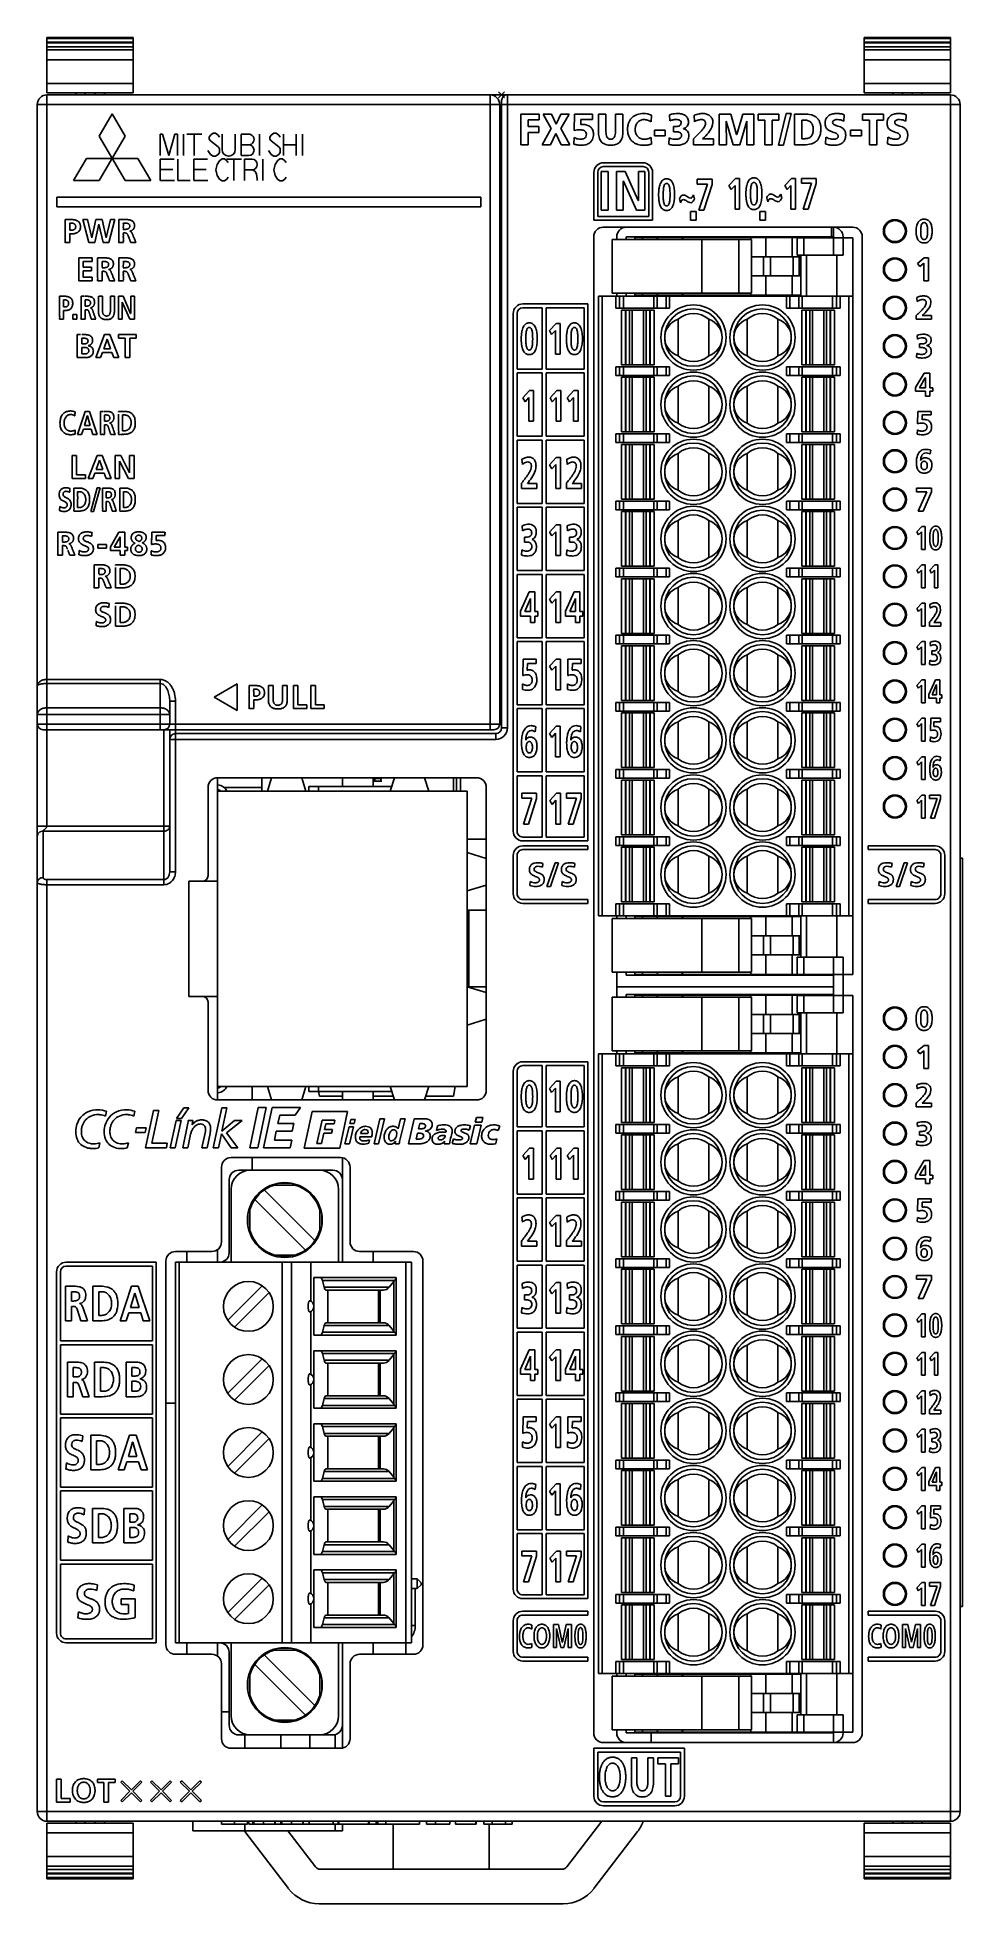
# Model space of a CAD drawing. Extents: x 174.2 to 222.4, y 163.3 to 260.6.
import ezdxf

# ---------------------------------------------------------------- set-up
doc = ezdxf.new("R2010")
doc.units = 0
doc.header["$LTSCALE"] = 23.1
doc.layers.get('0').update_dxf_attribs({"linetype": 'CONTINUOUS'})

msp = doc.modelspace()

# ---------------------------------------------------------------- linework, layer by layer
at = {"color": 7, "linetype": 'Continuous'}
for p, q in [((174.673, 260.635), (174.673, 257.735)), ((174.673, 260.635), (179.173, 260.635)), ((179.173, 260.577), (174.673, 260.577)), ((179.173, 260.377), (174.673, 260.377)), ((174.673, 260.348), (179.173, 260.348)), ((179.173, 260.148), (174.673, 260.148)), ((174.673, 259.985), (179.173, 259.985)), ((179.173, 257.735), (179.173, 260.635)), ((217.273, 260.635), (217.273, 257.735)), ((217.273, 260.635), (221.773, 260.635)), ((221.773, 260.577), (217.273, 260.577)), ((221.773, 260.377), (217.273, 260.377)), ((217.273, 260.348), (221.773, 260.348)), ((221.773, 260.148), (217.273, 260.148)), ((217.273, 259.985), (221.773, 259.985)), ((221.773, 257.735), (221.773, 260.635)), ((179.173, 259.468), (174.673, 259.468)), ((221.773, 259.468), (217.273, 259.468)), ((174.673, 258.235), (179.173, 258.235)), ((217.273, 258.235), (221.773, 258.235)), ((174.173, 168.135), (174.173, 257.135)), ((174.173, 257.135), (222.273, 257.135)), ((179.173, 257.735), (174.673, 257.735)), ((174.673, 257.635), (174.673, 219.514)), ((174.673, 257.635), (221.773, 257.635)), ((176.173, 257.635), (176.173, 257.735)), ((176.673, 257.735), (176.673, 257.635)), ((177.173, 257.635), (177.173, 257.735)), ((177.673, 257.735), (177.673, 257.635)), ((197.773, 224.535), (197.773, 257.635)), ((198.53, 257.792), (198.217, 257.479)), ((198.53, 257.792), (198.217, 257.479)), ((198.461, 257.547), (198.217, 257.792)), ((198.53, 257.479), (198.217, 257.792)), ((198.273, 257.135), (198.273, 224.835)), ((198.373, 224.635), (198.373, 257.335)), ((198.673, 224.635), (198.673, 257.635)), ((221.773, 257.735), (217.273, 257.735)), ((218.773, 257.635), (218.773, 257.735)), ((219.273, 257.735), (219.273, 257.635)), ((219.773, 257.635), (219.773, 257.735)), ((220.273, 257.735), (220.273, 257.635)), ((221.773, 257.635), (221.773, 167.635)), ((222.273, 257.135), (222.273, 168.135)), ((178.075, 256.639), (177.403, 255.48)), ((178.747, 255.48), (178.075, 256.639)), ((199.373, 255.035), (199.373, 256.635)), ((199.373, 256.635), (200.336, 256.635)), ((199.757, 256.333), (199.757, 255.982)), ((200.336, 256.333), (199.757, 256.333)), ((199.757, 255.982), (200.312, 255.982)), ((200.312, 255.982), (200.312, 255.679)), ((200.336, 256.635), (200.336, 256.333)), ((200.948, 255.877), (200.532, 256.635)), ((200.532, 256.635), (200.979, 256.635)), ((200.979, 256.635), (201.22, 256.108)), ((201.22, 256.108), (201.468, 256.635)), ((201.888, 256.635), (201.468, 255.877)), ((201.468, 256.635), (201.888, 256.635)), ((202.159, 255.776), (202.169, 256.635)), ((202.169, 256.635), (203.107, 256.635)), ((202.499, 256.347), (202.499, 256.081)), ((203.107, 256.347), (202.499, 256.347)), ((203.107, 256.635), (203.107, 256.347)), ((203.428, 255.643), (203.428, 256.635)), ((203.428, 256.635), (203.812, 256.635)), ((203.812, 256.635), (203.812, 255.714)), ((204.306, 255.714), (204.306, 256.635)), ((204.306, 256.635), (204.69, 256.635)), ((204.69, 256.635), (204.69, 255.643)), ((206.191, 256.581), (206.16, 256.234)), ((207.147, 256.282), (207.129, 256.597)), ((207.329, 255.707), (207.329, 255.991)), ((208.42, 256.237), (208.405, 256.569)), ((209.714, 255.035), (209.714, 256.635)), ((209.714, 256.635), (210.317, 256.635)), ((210.08, 256.264), (210.089, 255.035)), ((210.085, 256.264), (210.08, 256.264)), ((210.435, 255.035), (210.085, 256.264)), ((210.317, 256.635), (210.623, 255.571)), ((210.627, 255.571), (210.946, 256.635)), ((211.155, 256.264), (210.788, 255.035)), ((210.946, 256.635), (211.528, 256.635)), ((211.153, 255.035), (211.159, 256.264)), ((211.159, 256.264), (211.155, 256.264)), ((211.528, 256.635), (211.528, 255.035)), ((211.739, 256.319), (211.739, 256.635)), ((211.739, 256.635), (212.831, 256.635)), ((212.093, 256.319), (211.739, 256.319)), ((212.093, 255.035), (212.093, 256.319)), ((212.477, 256.319), (212.477, 255.035)), ((212.831, 256.319), (212.477, 256.319)), ((212.807, 255.007), (213.207, 256.663)), ((212.831, 256.635), (212.831, 256.319)), ((213.467, 256.663), (213.067, 255.007)), ((213.207, 256.663), (213.467, 256.663)), ((213.638, 255.035), (213.638, 256.635)), ((213.638, 256.635), (214.162, 256.635)), ((214.021, 256.319), (214.021, 255.351)), ((214.17, 256.319), (214.021, 256.319)), ((216.23, 256.603), (216.205, 256.273)), ((217.188, 256.319), (217.188, 256.635)), ((217.188, 256.635), (218.28, 256.635)), ((217.542, 256.319), (217.188, 256.319)), ((217.542, 255.035), (217.542, 256.319)), ((217.926, 256.319), (217.926, 255.035)), ((218.28, 256.319), (217.926, 256.319)), ((218.28, 256.635), (218.28, 256.319)), ((219.462, 256.603), (219.438, 256.273)), ((177.403, 253.163), (178.747, 255.48)), ((177.403, 255.48), (178.747, 253.163)), ((180.572, 255.592), (180.572, 254.47)), ((180.572, 255.592), (180.705, 255.592)), ((180.705, 255.592), (181.026, 254.47)), ((181.026, 254.47), (181.348, 255.592)), ((181.348, 255.592), (181.471, 255.592)), ((181.471, 255.592), (181.471, 254.47)), ((181.791, 255.592), (181.791, 254.47)), ((181.965, 255.592), (182.747, 255.592)), ((182.355, 255.592), (182.355, 254.47)), ((183.199, 255.532), (183.132, 255.432)), ((183.132, 255.432), (183.132, 255.332)), ((183.132, 255.332), (183.199, 255.232)), ((183.332, 255.632), (183.199, 255.532)), ((183.199, 255.232), (183.599, 254.932)), ((183.466, 255.632), (183.332, 255.632)), ((183.599, 255.532), (183.466, 255.632)), ((183.666, 255.432), (183.599, 255.532)), ((183.599, 254.932), (183.666, 254.832)), ((183.801, 255.591), (183.801, 254.785)), ((184.492, 255.592), (184.492, 254.785)), ((184.802, 255.592), (185.186, 255.592)), ((184.802, 255.589), (184.802, 254.47)), ((184.802, 255.03), (185.187, 255.03)), ((185.746, 255.592), (185.746, 254.47)), ((186.36, 255.532), (186.293, 255.432)), ((186.293, 255.432), (186.293, 255.332)), ((186.293, 255.332), (186.36, 255.232)), ((186.493, 255.632), (186.36, 255.532)), ((186.36, 255.232), (186.76, 254.932)), ((186.627, 255.632), (186.493, 255.632)), ((186.76, 255.532), (186.627, 255.632)), ((186.827, 255.432), (186.76, 255.532)), ((186.76, 254.932), (186.827, 254.832)), ((186.996, 255.592), (186.996, 254.47)), ((186.996, 255.031), (187.67, 255.031)), ((187.67, 255.592), (187.67, 254.47)), ((187.988, 255.592), (187.988, 254.47)), ((199.757, 255.035), (199.373, 255.035)), ((199.757, 255.679), (199.757, 255.035)), ((200.312, 255.679), (199.757, 255.679)), ((200.482, 255.035), (200.948, 255.877)), ((200.917, 255.035), (200.482, 255.035)), ((201.193, 255.624), (200.917, 255.035)), ((201.472, 255.035), (201.193, 255.624)), ((201.468, 255.877), (201.93, 255.035)), ((201.93, 255.035), (201.472, 255.035)), ((202.145, 255.065), (202.151, 255.411)), ((206.175, 255.406), (206.193, 255.072)), ((206.343, 255.5), (206.343, 255.803)), ((206.343, 255.803), (206.902, 255.803)), ((206.902, 255.5), (206.343, 255.5)), ((206.902, 255.803), (206.902, 255.5)), ((207.086, 255.062), (207.104, 255.4)), ((207.848, 255.874), (207.848, 255.87)), ((208.371, 255.035), (208.371, 255.34)), ((209.412, 255.035), (208.371, 255.035)), ((208.946, 255.436), (208.843, 255.338)), ((208.843, 255.338), (209.412, 255.338)), ((209.412, 255.338), (209.412, 255.035)), ((210.089, 255.035), (209.714, 255.035)), ((210.788, 255.035), (210.435, 255.035)), ((210.623, 255.571), (210.627, 255.571)), ((211.528, 255.035), (211.153, 255.035)), ((212.477, 255.035), (212.093, 255.035)), ((213.067, 255.007), (212.807, 255.007)), ((214.162, 255.035), (213.638, 255.035)), ((214.021, 255.351), (214.17, 255.351)), ((215.247, 255.076), (215.28, 255.429)), ((216.566, 255.5), (216.566, 255.803)), ((216.566, 255.803), (217.125, 255.803)), ((217.125, 255.5), (216.566, 255.5)), ((217.125, 255.803), (217.125, 255.5)), ((217.926, 255.035), (217.542, 255.035)), ((218.479, 255.076), (218.512, 255.429)), ((176.732, 254.321), (176.06, 253.163)), ((178.075, 254.321), (176.732, 254.321)), ((179.419, 254.322), (178.075, 254.321)), ((180.09, 253.163), (179.419, 254.322)), ((180.58, 254.285), (180.58, 253.163)), ((180.58, 254.284), (181.299, 254.284)), ((181.502, 254.285), (181.502, 253.163)), ((182.325, 254.285), (182.325, 253.163)), ((182.325, 254.284), (183.044, 254.284)), ((183.199, 254.532), (183.065, 254.732)), ((183.332, 254.432), (183.199, 254.532)), ((183.466, 254.432), (183.332, 254.432)), ((183.599, 254.532), (183.466, 254.432)), ((183.481, 253.721), (183.545, 254.008)), ((183.545, 254.008), (183.673, 254.2)), ((183.666, 254.632), (183.599, 254.532)), ((183.666, 254.832), (183.666, 254.632)), ((183.673, 254.2), (183.801, 254.296)), ((183.801, 254.296), (183.928, 254.296)), ((183.928, 254.296), (184.056, 254.2)), ((184.033, 254.285), (184.815, 254.285)), ((184.056, 254.2), (184.12, 254.104)), ((184.424, 254.285), (184.424, 253.163)), ((184.802, 254.47), (185.187, 254.47)), ((184.969, 254.29), (184.969, 253.169)), ((184.969, 254.286), (185.36, 254.286)), ((185.931, 254.289), (185.931, 253.168)), ((186.36, 254.532), (186.226, 254.732)), ((186.493, 254.432), (186.36, 254.532)), ((186.627, 254.432), (186.493, 254.432)), ((186.502, 253.721), (186.566, 254.008)), ((186.566, 254.008), (186.694, 254.2)), ((186.76, 254.532), (186.627, 254.432)), ((186.694, 254.2), (186.822, 254.296)), ((186.827, 254.632), (186.76, 254.532)), ((186.822, 254.296), (186.95, 254.296)), ((186.827, 254.832), (186.827, 254.632)), ((186.95, 254.296), (187.078, 254.2)), ((187.078, 254.2), (187.142, 254.104)), ((198.373, 254.86), (198.273, 254.86)), ((198.273, 254.648), (198.373, 254.648)), ((198.373, 254.323), (198.273, 254.323)), ((198.273, 254.235), (198.373, 254.235)), ((205.743, 254.098), (203.683, 254.098)), ((176.06, 253.163), (177.403, 253.163)), ((178.747, 253.163), (180.09, 253.163)), ((180.58, 253.753), (181.231, 253.753)), ((180.58, 253.163), (181.315, 253.163)), ((181.502, 253.163), (182.146, 253.163)), ((182.325, 253.753), (182.977, 253.753)), ((182.325, 253.163), (183.06, 253.163)), ((183.545, 253.433), (183.481, 253.721)), ((183.673, 253.241), (183.545, 253.433)), ((183.801, 253.146), (183.673, 253.241)), ((183.928, 253.146), (183.801, 253.146)), ((184.056, 253.241), (183.928, 253.146)), ((184.12, 253.337), (184.056, 253.241)), ((184.969, 253.73), (185.328, 253.73)), ((185.627, 253.258), (185.596, 253.494)), ((185.646, 253.164), (185.637, 253.2)), ((186.566, 253.433), (186.502, 253.721)), ((186.694, 253.241), (186.566, 253.433)), ((186.822, 253.146), (186.694, 253.241)), ((186.95, 253.146), (186.822, 253.146)), ((187.078, 253.241), (186.95, 253.146)), ((187.142, 253.337), (187.078, 253.241)), ((203.183, 253.598), (203.183, 251.099)), ((203.383, 251.299), (203.383, 253.598)), ((203.567, 251.633), (203.567, 253.632)), ((203.567, 253.632), (203.928, 253.632)), ((203.683, 253.898), (205.743, 253.898)), ((203.928, 253.632), (203.928, 251.633)), ((204.367, 251.633), (204.367, 253.632)), ((204.367, 253.632), (204.81, 253.632)), ((204.713, 253.128), (204.713, 251.633)), ((204.718, 253.128), (204.713, 253.128)), ((205.406, 251.633), (204.718, 253.128)), ((204.81, 253.632), (205.496, 252.137)), ((205.502, 252.137), (205.502, 253.632)), ((205.502, 253.632), (205.847, 253.632)), ((205.847, 253.632), (205.847, 251.633)), ((206.043, 253.598), (206.043, 251.299)), ((206.243, 251.099), (206.243, 253.598)), ((208.573, 252.981), (208.573, 253.233)), ((208.573, 253.233), (209.346, 253.233)), ((209.104, 252.981), (208.573, 252.981)), ((208.659, 251.633), (209.104, 252.981)), ((209.346, 253.233), (209.346, 252.967)), ((210.218, 252.907), (210.568, 253.283)), ((210.568, 253.283), (210.781, 253.283)), ((210.781, 253.283), (210.781, 251.683)), ((213.13, 252.907), (213.481, 253.283)), ((213.481, 253.283), (213.694, 253.283)), ((213.694, 253.283), (213.694, 251.683)), ((214, 253.031), (214, 253.283)), ((214, 253.283), (214.773, 253.283)), ((214.53, 253.031), (214, 253.031)), ((214.086, 251.683), (214.53, 253.031)), ((214.773, 253.017), (214.347, 251.683)), ((214.773, 253.283), (214.773, 253.017)), ((175.191, 252.296), (175.191, 251.796)), ((197.291, 252.296), (175.191, 252.296)), ((197.291, 251.796), (197.291, 252.296)), ((205.496, 252.137), (205.502, 252.137)), ((207.701, 252.009), (207.639, 252.211)), ((208.371, 252.417), (208.433, 252.215)), ((209.346, 252.967), (208.92, 251.633)), ((210.338, 252.698), (210.218, 252.907)), ((210.54, 252.919), (210.338, 252.698)), ((210.54, 251.683), (210.54, 252.919)), ((212.252, 252.059), (212.19, 252.261)), ((212.921, 252.467), (212.983, 252.265)), ((213.251, 252.698), (213.13, 252.907)), ((213.453, 252.919), (213.251, 252.698)), ((213.453, 251.683), (213.453, 252.919)), ((175.191, 251.796), (197.291, 251.796)), ((175.62, 250.993), (175.62, 251.136)), ((175.62, 251.136), (175.836, 251.136)), ((176.537, 251.136), (176.855, 249.938)), ((176.789, 251.136), (176.537, 251.136)), ((177.013, 250.178), (176.789, 251.136)), ((177.22, 251.136), (177.016, 250.178)), ((177.547, 251.136), (177.22, 251.136)), ((177.758, 250.178), (177.547, 251.136)), ((177.986, 251.136), (177.761, 250.178)), ((177.907, 249.938), (178.22, 251.136)), ((178.22, 251.136), (177.986, 251.136)), ((178.416, 251.136), (178.416, 251.097)), ((178.639, 251.136), (178.416, 251.136)), ((203.183, 251.099), (206.243, 251.099)), ((206.043, 251.299), (203.383, 251.299)), ((203.928, 251.633), (203.567, 251.633)), ((204.713, 251.633), (204.367, 251.633)), ((205.847, 251.633), (205.406, 251.633)), ((208.22, 251.099), (208.22, 251.563)), ((208.22, 251.563), (208.521, 251.563)), ((208.52, 251.099), (208.22, 251.099)), ((208.521, 251.563), (208.52, 251.099)), ((208.92, 251.633), (208.659, 251.633)), ((210.781, 251.683), (210.54, 251.683)), ((211.826, 251.099), (211.826, 251.563)), ((211.826, 251.563), (212.126, 251.563)), ((212.126, 251.099), (211.826, 251.099)), ((212.126, 251.563), (212.126, 251.099)), ((213.694, 251.683), (213.453, 251.683)), ((214.347, 251.683), (214.086, 251.683)), ((175.86, 250.946), (175.861, 250.948)), ((175.86, 250.582), (175.86, 250.593)), ((175.919, 250.582), (175.86, 250.582)), ((175.86, 250.393), (175.864, 250.393)), ((175.934, 250.393), (175.948, 250.393)), ((175.957, 250.393), (175.961, 250.393)), ((177.016, 250.178), (177.013, 250.178)), ((177.166, 249.938), (177.378, 250.896)), ((177.378, 250.896), (177.382, 250.896)), ((177.382, 250.896), (177.598, 249.938)), ((177.761, 250.178), (177.758, 250.178)), ((178.656, 250.946), (178.657, 250.948)), ((178.656, 250.625), (178.656, 250.635)), ((178.712, 250.625), (178.656, 250.625)), ((178.656, 250.432), (178.657, 250.436)), ((178.735, 250.625), (178.731, 250.625)), ((178.922, 250.256), (178.941, 250.205)), ((203.173, 172.235), (203.173, 250.235)), ((216.673, 250.735), (203.673, 250.735)), ((204.14, 250.095), (204.14, 247.295)), ((204.14, 250.095), (211.4, 250.095)), ((204.373, 250.235), (204.373, 250.095)), ((204.873, 250.235), (204.873, 250.095)), ((204.873, 250.235), (215.673, 250.235)), ((205.324, 250.205), (205.324, 250.095)), ((205.324, 250.205), (214.323, 250.205)), ((205.373, 250.205), (205.373, 250.235)), ((205.723, 250.205), (205.723, 250.095)), ((207.673, 250.235), (207.673, 250.205)), ((208.173, 250.205), (208.173, 250.235)), ((208.806, 247.295), (208.806, 250.095)), ((210.73, 250.095), (210.73, 247.295)), ((211.371, 250.095), (211.371, 250.205)), ((211.4, 247.295), (211.4, 250.095)), ((212.148, 249.195), (212.148, 250.205)), ((213.51, 249.195), (213.51, 250.205)), ((213.773, 249.285), (213.773, 250.185)), ((213.773, 250.185), (216.673, 250.185)), ((214.124, 250.205), (214.124, 250.185)), ((214.131, 249.285), (214.131, 250.185)), ((214.323, 250.185), (214.323, 250.205)), ((215.573, 250.735), (215.573, 250.235)), ((215.673, 250.735), (215.673, 250.185)), ((215.68, 250.185), (215.68, 249.285)), ((216.173, 250.185), (216.173, 250.235)), ((216.173, 250.185), (216.173, 249.285)), ((216.673, 211.785), (216.673, 250.185)), ((217.173, 172.235), (217.173, 250.235)), ((218.323, 250.535), (218.323, 250.774)), ((218.323, 250.297), (218.323, 250.534)), ((175.857, 249.938), (175.86, 249.941)), ((176.328, 249.136), (176.328, 247.938)), ((177.036, 249.136), (176.328, 249.136)), ((176.855, 249.938), (177.166, 249.938)), ((177.036, 248.947), (177.036, 249.136)), ((177.313, 249.136), (177.313, 249.096)), ((177.536, 249.136), (177.313, 249.136)), ((177.598, 249.938), (177.907, 249.938)), ((178.416, 249.136), (178.416, 249.096)), ((178.639, 249.136), (178.416, 249.136)), ((211.4, 249.195), (213.973, 249.195)), ((212.019, 249.195), (212.019, 248.195)), ((212.389, 249.195), (212.389, 248.195)), ((213.578, 249.195), (213.578, 248.195)), ((216.173, 249.285), (213.773, 249.285)), ((213.875, 248.195), (213.875, 249.195)), ((213.973, 247.135), (213.973, 249.285)), ((214.259, 247.135), (214.259, 249.285)), ((215.852, 249.285), (215.852, 247.135)), ((220.054, 248.852), (220.404, 249.134)), ((220.404, 249.134), (220.617, 249.134)), ((220.617, 249.134), (220.617, 247.935)), ((176.569, 248.652), (176.569, 248.947)), ((176.569, 248.947), (177.036, 248.947)), ((176.996, 248.652), (176.569, 248.652)), ((176.569, 248.127), (176.569, 248.463)), ((176.569, 248.463), (176.996, 248.463)), ((177.039, 248.127), (176.569, 248.127)), ((176.996, 248.463), (176.996, 248.652)), ((177.039, 247.938), (177.039, 248.127)), ((177.553, 248.946), (177.554, 248.947)), ((177.553, 248.625), (177.553, 248.635)), ((177.609, 248.625), (177.553, 248.625)), ((177.553, 248.432), (177.554, 248.436)), ((177.632, 248.625), (177.627, 248.625)), ((177.818, 248.256), (177.838, 248.205)), ((178.656, 248.946), (178.657, 248.947)), ((178.656, 248.625), (178.656, 248.635)), ((178.712, 248.625), (178.656, 248.625)), ((178.656, 248.432), (178.657, 248.436)), ((178.735, 248.625), (178.731, 248.625)), ((178.922, 248.256), (178.941, 248.205)), ((213.875, 248.195), (211.4, 248.195)), ((212.148, 247.185), (212.148, 248.195)), ((213.51, 247.185), (213.51, 248.195)), ((213.973, 248.195), (213.881, 248.195)), ((218.308, 248.335), (218.323, 248.335)), ((218.323, 248.535), (218.323, 248.774)), ((218.323, 248.297), (218.323, 248.534)), ((220.174, 248.696), (220.054, 248.852)), ((220.377, 248.861), (220.174, 248.696)), ((220.377, 247.935), (220.377, 248.861)), ((176.328, 247.938), (177.039, 247.938)), ((211.4, 247.295), (204.14, 247.295)), ((204.373, 247.295), (204.373, 247.135)), ((204.873, 247.135), (204.873, 247.295)), ((205.324, 247.295), (205.324, 247.185)), ((213.973, 247.185), (205.324, 247.185)), ((205.723, 247.295), (205.723, 247.185)), ((207.673, 247.185), (207.673, 247.179)), ((208.173, 247.135), (208.173, 247.185)), ((211.371, 247.185), (211.371, 247.295)), ((220.617, 247.935), (220.377, 247.935)), ((175.334, 246.993), (175.334, 247.136)), ((175.478, 247.136), (175.334, 247.136)), ((175.538, 246.945), (175.539, 246.947)), ((175.538, 246.582), (175.538, 246.624)), ((175.589, 246.582), (175.538, 246.582)), ((175.538, 246.393), (175.542, 246.393)), ((175.539, 246.947), (175.544, 246.947)), ((175.61, 246.582), (175.606, 246.582)), ((175.621, 246.393), (175.624, 246.393)), ((176.028, 246.178), (176.028, 245.938)), ((176.232, 246.178), (176.028, 246.178)), ((176.232, 245.938), (176.232, 246.178)), ((176.456, 247.136), (176.456, 247.096)), ((176.616, 247.136), (176.456, 247.136)), ((176.66, 246.946), (176.661, 246.947)), ((176.66, 246.624), (176.66, 246.662)), ((176.707, 246.624), (176.66, 246.624)), ((176.66, 246.432), (176.661, 246.436)), ((176.661, 246.947), (176.665, 246.947)), ((176.661, 246.436), (176.665, 246.436)), ((176.727, 246.624), (176.723, 246.624)), ((177.359, 247.136), (177.359, 246.703)), ((177.366, 247.136), (177.359, 247.136)), ((177.564, 246.561), (177.564, 246.658)), ((178.399, 247.136), (178.399, 245.938)), ((178.65, 247.136), (178.399, 247.136)), ((178.595, 245.938), (178.595, 246.834)), ((178.595, 246.834), (178.598, 246.834)), ((178.598, 246.834), (178.987, 245.938)), ((179.038, 246.24), (178.65, 247.136)), ((179.041, 246.24), (179.038, 246.24)), ((179.041, 247.136), (179.041, 246.24)), ((179.237, 247.136), (179.041, 247.136)), ((179.237, 245.938), (179.237, 247.136)), ((198.977, 246.236), (198.977, 219.244)), ((199.177, 243.339), (199.177, 246.236)), ((202.875, 246.737), (199.477, 246.737)), ((199.477, 246.537), (200.489, 246.537)), ((200.489, 246.537), (200.489, 243.339)), ((200.689, 243.339), (200.689, 246.537)), ((200.689, 246.537), (202.675, 246.537)), ((202.675, 246.537), (202.675, 243.339)), ((202.875, 218.744), (202.875, 246.737)), ((203.423, 247.135), (203.423, 214.835)), ((203.423, 247.135), (216.673, 247.135)), ((203.623, 214.835), (203.623, 247.135)), ((204.323, 247.135), (204.323, 246.51)), ((204.323, 246.51), (207.116, 246.51)), ((204.523, 247.135), (204.523, 246.51)), ((204.623, 246.41), (204.623, 243.56)), ((204.623, 246.41), (206.323, 246.41)), ((204.723, 246.51), (204.723, 247.135)), ((204.823, 243.56), (204.823, 246.41)), ((204.848, 246.41), (204.848, 243.56)), ((205.046, 243.56), (205.046, 246.41)), ((205.176, 246.41), (205.176, 243.56)), ((205.771, 243.56), (205.771, 246.41)), ((205.901, 246.41), (205.901, 243.56)), ((206.099, 243.56), (206.099, 246.41)), ((206.123, 246.41), (206.123, 243.56)), ((206.308, 247.135), (206.308, 246.51)), ((206.323, 243.56), (206.323, 246.41)), ((206.481, 246.51), (206.481, 247.135)), ((206.943, 247.135), (206.943, 246.51)), ((207.116, 246.51), (207.116, 247.135)), ((213.231, 247.135), (213.231, 246.51)), ((213.231, 246.51), (216.023, 246.51)), ((213.404, 246.51), (213.404, 247.135)), ((213.866, 247.135), (213.866, 246.51)), ((214.023, 246.41), (214.023, 243.56)), ((214.023, 246.41), (215.723, 246.41)), ((214.039, 246.51), (214.039, 247.135)), ((214.223, 243.56), (214.223, 246.41)), ((214.248, 246.41), (214.248, 243.56)), ((214.446, 243.56), (214.446, 246.41)), ((214.576, 246.41), (214.576, 243.56)), ((215.171, 243.56), (215.171, 246.41)), ((215.301, 246.41), (215.301, 243.56)), ((215.499, 243.56), (215.499, 246.41)), ((215.523, 246.41), (215.523, 243.56)), ((215.623, 247.135), (215.623, 246.51)), ((215.723, 243.56), (215.723, 246.41)), ((215.823, 246.51), (215.823, 247.135)), ((216.023, 246.51), (216.023, 247.135)), ((216.473, 247.135), (216.473, 214.835)), ((218.323, 246.535), (218.323, 246.774)), ((218.323, 246.297), (218.323, 246.534)), ((220.035, 246.87), (220.016, 247.069)), ((175.536, 245.938), (175.538, 245.94)), ((176.028, 245.938), (176.232, 245.938)), ((178.399, 245.938), (178.595, 245.938)), ((178.987, 245.938), (179.237, 245.938)), ((200.861, 245.346), (201.212, 245.722)), ((200.982, 245.137), (200.861, 245.346)), ((201.184, 245.358), (200.982, 245.137)), ((201.184, 244.122), (201.184, 245.358)), ((201.212, 245.722), (201.425, 245.722)), ((201.425, 245.722), (201.425, 244.122)), ((207.573, 244.025), (207.573, 245.946)), ((209.173, 244.025), (209.173, 245.946)), ((211.173, 244.025), (211.173, 245.946)), ((212.773, 244.025), (212.773, 245.946)), ((219.989, 245.936), (219.989, 246.136)), ((220.786, 245.936), (219.989, 245.936)), ((220.296, 246.125), (220.786, 246.125)), ((220.786, 246.125), (220.786, 245.936)), ((176.251, 245.136), (176.251, 245.097)), ((176.419, 245.136), (176.251, 245.136)), ((176.492, 244.946), (176.493, 244.947)), ((176.492, 244.652), (176.492, 244.686)), ((176.561, 244.652), (176.492, 244.652)), ((176.492, 244.471), (176.493, 244.473)), ((177.683, 245.136), (177.216, 243.938)), ((177.639, 244.401), (177.812, 244.896)), ((177.989, 244.401), (177.639, 244.401)), ((177.955, 245.136), (177.683, 245.136)), ((177.816, 244.896), (177.989, 244.401)), ((178.425, 243.938), (177.955, 245.136)), ((178.406, 245.136), (178.406, 244.947)), ((179.333, 245.136), (178.406, 245.136)), ((178.406, 244.947), (178.749, 244.947)), ((178.749, 244.947), (178.749, 243.938)), ((178.99, 243.938), (178.99, 244.947)), ((178.99, 244.947), (179.333, 244.947)), ((179.333, 244.947), (179.333, 245.136)), ((218.273, 244.535), (218.323, 244.535)), ((218.323, 244.535), (218.323, 244.774)), ((218.323, 244.297), (218.323, 244.534)), ((220.047, 244.902), (220.034, 245.095)), ((220.147, 244.461), (220.147, 244.65)), ((220.147, 244.65), (220.257, 244.65)), ((220.264, 244.461), (220.147, 244.461)), ((220.54, 244.561), (220.54, 244.557)), ((176.492, 244.127), (176.492, 244.167)), ((176.571, 244.127), (176.492, 244.127)), ((176.536, 243.938), (176.595, 243.938)), ((177.216, 243.938), (177.465, 243.938)), ((177.465, 243.938), (177.57, 244.212)), ((177.57, 244.212), (178.056, 244.212)), ((178.056, 244.212), (178.159, 243.938)), ((178.159, 243.938), (178.425, 243.938)), ((178.749, 243.938), (178.99, 243.938)), ((200.489, 243.339), (199.177, 243.339)), ((202.675, 243.339), (200.689, 243.339)), ((201.425, 244.122), (201.184, 244.122)), ((204.323, 243.46), (204.323, 243.01)), ((204.323, 243.46), (207.116, 243.46)), ((204.523, 243.46), (204.523, 243.01)), ((206.323, 243.56), (204.623, 243.56)), ((204.723, 243.01), (204.723, 243.46)), ((206.308, 243.46), (206.308, 243.01)), ((206.481, 243.01), (206.481, 243.46)), ((206.943, 243.46), (206.943, 243.01)), ((207.116, 243.01), (207.116, 243.46)), ((213.231, 243.46), (213.231, 243.01)), ((213.231, 243.46), (216.023, 243.46)), ((213.404, 243.01), (213.404, 243.46)), ((213.866, 243.46), (213.866, 243.01)), ((214.023, 243.56), (215.723, 243.56)), ((214.039, 243.01), (214.039, 243.46)), ((215.623, 243.46), (215.623, 243.01)), ((215.823, 243.01), (215.823, 243.46)), ((216.023, 243.01), (216.023, 243.46)), ((219.996, 243.955), (220.01, 244.159)), ((199.177, 239.839), (199.177, 243.139)), ((199.177, 243.139), (200.489, 243.139)), ((200.489, 243.139), (200.489, 239.839)), ((200.689, 239.839), (200.689, 243.139)), ((200.689, 243.139), (202.675, 243.139)), ((202.675, 243.139), (202.675, 239.839)), ((204.323, 243.01), (207.116, 243.01)), ((204.623, 242.91), (204.623, 240.06)), ((204.623, 242.91), (206.323, 242.91)), ((204.823, 240.06), (204.823, 242.91)), ((204.848, 242.91), (204.848, 240.06)), ((205.046, 240.06), (205.046, 242.91)), ((205.176, 242.91), (205.176, 240.06)), ((205.771, 240.06), (205.771, 242.91)), ((205.901, 242.91), (205.901, 240.06)), ((206.099, 240.06), (206.099, 242.91)), ((206.123, 242.91), (206.123, 240.06)), ((206.323, 240.06), (206.323, 242.91)), ((207.573, 240.525), (207.573, 242.446)), ((209.173, 240.525), (209.173, 242.446)), ((211.173, 240.525), (211.173, 242.446)), ((212.773, 240.525), (212.773, 242.446)), ((216.023, 243.01), (213.231, 243.01)), ((214.023, 242.91), (214.023, 240.06)), ((214.023, 242.91), (215.723, 242.91)), ((214.223, 240.06), (214.223, 242.91)), ((214.248, 242.91), (214.248, 240.06)), ((214.446, 240.06), (214.446, 242.91)), ((214.576, 242.91), (214.576, 240.06)), ((215.171, 240.06), (215.171, 242.91)), ((215.301, 242.91), (215.301, 240.06)), ((215.499, 240.06), (215.499, 242.91)), ((215.523, 242.91), (215.523, 240.06)), ((215.723, 240.06), (215.723, 242.91)), ((218.323, 242.535), (218.323, 242.774)), ((218.323, 242.297), (218.323, 242.534)), ((219.946, 242.378), (220.394, 243.134)), ((219.946, 242.184), (219.946, 242.378)), ((220.459, 242.883), (220.163, 242.363)), ((220.163, 242.363), (220.463, 242.363)), ((220.394, 243.134), (220.693, 243.134)), ((220.463, 242.883), (220.459, 242.883)), ((220.463, 242.363), (220.463, 242.883)), ((220.693, 243.134), (220.693, 242.363)), ((220.693, 242.363), (220.846, 242.363)), ((220.846, 242.363), (220.846, 242.184)), ((199.473, 241.846), (199.824, 242.222)), ((199.594, 241.638), (199.473, 241.846)), ((199.796, 241.858), (199.594, 241.638)), ((199.796, 240.622), (199.796, 241.858)), ((199.824, 242.222), (200.037, 242.222)), ((200.037, 242.222), (200.037, 240.622)), ((200.896, 241.846), (201.246, 242.222)), ((201.016, 241.638), (200.896, 241.846)), ((201.219, 241.858), (201.016, 241.638)), ((201.219, 240.622), (201.219, 241.858)), ((201.246, 242.222), (201.459, 242.222)), ((201.459, 242.222), (201.459, 240.622)), ((201.793, 241.846), (202.143, 242.222)), ((201.913, 241.638), (201.793, 241.846)), ((202.115, 241.858), (201.913, 241.638)), ((202.115, 240.622), (202.115, 241.858)), ((202.143, 242.222), (202.356, 242.222)), ((202.356, 242.222), (202.356, 240.622)), ((220.463, 242.184), (219.946, 242.184)), ((220.463, 241.935), (220.463, 242.184)), ((220.693, 241.935), (220.463, 241.935)), ((220.693, 242.184), (220.693, 241.935)), ((220.846, 242.184), (220.693, 242.184)), ((176.668, 241.136), (176.272, 239.937)), ((176.631, 240.401), (176.778, 240.896)), ((176.928, 240.401), (176.631, 240.401)), ((176.899, 241.136), (176.668, 241.136)), ((176.778, 240.896), (176.781, 240.896)), ((176.781, 240.896), (176.928, 240.401)), ((177.299, 239.937), (176.899, 241.136)), ((177.464, 241.136), (177.464, 241.096)), ((177.623, 241.136), (177.464, 241.136)), ((177.668, 240.946), (177.669, 240.947)), ((177.668, 240.624), (177.668, 240.662)), ((177.715, 240.624), (177.668, 240.624)), ((177.668, 240.432), (177.668, 240.435)), ((177.668, 240.435), (177.673, 240.435)), ((177.669, 240.947), (177.673, 240.947)), ((177.734, 240.624), (177.731, 240.624)), ((178.411, 241.136), (178.411, 241.098)), ((178.564, 241.136), (178.411, 241.136)), ((200.037, 240.622), (199.796, 240.622)), ((201.459, 240.622), (201.219, 240.622)), ((202.356, 240.622), (202.115, 240.622)), ((218.281, 240.448), (218.323, 240.448)), ((218.323, 240.535), (218.323, 240.774)), ((218.323, 240.297), (218.323, 240.534)), ((220.059, 240.49), (220.071, 241.134)), ((220.071, 241.134), (220.76, 241.134)), ((220.298, 240.955), (220.293, 240.699)), ((220.76, 240.955), (220.298, 240.955)), ((220.76, 241.134), (220.76, 240.955)), ((176.145, 239.955), (176.145, 239.961)), ((176.272, 239.937), (176.483, 239.937)), ((176.483, 239.937), (176.572, 240.212)), ((176.572, 240.212), (176.985, 240.212)), ((176.985, 240.212), (177.073, 239.937)), ((177.073, 239.937), (177.299, 239.937)), ((178.615, 240.126), (178.615, 240.324)), ((178.615, 240.126), (178.678, 240.126)), ((200.489, 239.839), (199.177, 239.839)), ((199.177, 236.338), (199.177, 239.639)), ((199.177, 239.639), (200.489, 239.639)), ((200.489, 239.639), (200.489, 236.338)), ((202.675, 239.839), (200.689, 239.839)), ((200.689, 236.338), (200.689, 239.639)), ((200.689, 239.639), (202.675, 239.639)), ((202.675, 239.639), (202.675, 236.338)), ((204.323, 239.96), (204.323, 239.51)), ((204.323, 239.96), (207.116, 239.96)), ((204.323, 239.51), (207.116, 239.51)), ((204.523, 239.96), (204.523, 239.51)), ((206.323, 240.06), (204.623, 240.06)), ((204.623, 239.41), (204.623, 236.56)), ((204.623, 239.41), (206.323, 239.41)), ((204.723, 239.51), (204.723, 239.96)), ((204.823, 236.56), (204.823, 239.41)), ((204.848, 239.41), (204.848, 236.56)), ((205.046, 236.56), (205.046, 239.41)), ((205.176, 239.41), (205.176, 236.56)), ((205.771, 236.56), (205.771, 239.41)), ((205.901, 239.41), (205.901, 236.56)), ((206.099, 236.56), (206.099, 239.41)), ((206.123, 239.41), (206.123, 236.56)), ((206.308, 239.96), (206.308, 239.51)), ((206.323, 236.56), (206.323, 239.41)), ((206.481, 239.51), (206.481, 239.96)), ((206.943, 239.96), (206.943, 239.51)), ((207.116, 239.51), (207.116, 239.96)), ((213.231, 239.96), (213.231, 239.51)), ((213.231, 239.96), (216.023, 239.96)), ((216.023, 239.51), (213.231, 239.51)), ((213.404, 239.51), (213.404, 239.96)), ((213.866, 239.96), (213.866, 239.51)), ((214.023, 240.06), (215.723, 240.06)), ((214.023, 239.41), (214.023, 236.56)), ((214.023, 239.41), (215.723, 239.41)), ((214.039, 239.51), (214.039, 239.96)), ((214.223, 236.56), (214.223, 239.41)), ((214.248, 239.41), (214.248, 236.56)), ((214.446, 236.56), (214.446, 239.41)), ((214.576, 239.41), (214.576, 236.56)), ((215.171, 236.56), (215.171, 239.41)), ((215.301, 239.41), (215.301, 236.56)), ((215.499, 236.56), (215.499, 239.41)), ((215.523, 239.41), (215.523, 236.56)), ((215.623, 239.96), (215.623, 239.51)), ((215.723, 236.56), (215.723, 239.41)), ((215.823, 239.51), (215.823, 239.96)), ((216.023, 239.51), (216.023, 239.96)), ((220.042, 239.949), (220.047, 240.164)), ((175.981, 238.835), (175.981, 237.636)), ((176.221, 238.835), (175.981, 238.835)), ((176.221, 237.825), (176.221, 238.835)), ((177.288, 238.835), (176.821, 237.636)), ((177.243, 238.1), (177.417, 238.594)), ((177.559, 238.835), (177.288, 238.835)), ((177.417, 238.594), (177.42, 238.594)), ((177.42, 238.594), (177.594, 238.1)), ((178.03, 237.636), (177.559, 238.835)), ((178.228, 238.835), (178.228, 237.636)), ((178.523, 238.835), (178.228, 238.835)), ((178.458, 237.636), (178.458, 238.532)), ((178.458, 238.532), (178.461, 238.532)), ((178.461, 238.532), (178.92, 237.636)), ((178.98, 237.938), (178.523, 238.835)), ((178.983, 238.835), (178.983, 237.938)), ((179.213, 238.835), (178.983, 238.835)), ((179.213, 237.636), (179.213, 238.835)), ((199.454, 238.369), (199.435, 238.635)), ((200.874, 238.346), (201.224, 238.722)), ((201.224, 238.722), (201.437, 238.722)), ((201.437, 238.722), (201.437, 237.122)), ((201.796, 238.369), (201.777, 238.635)), ((207.573, 237.025), (207.573, 238.946)), ((209.173, 237.025), (209.173, 238.946)), ((211.173, 237.025), (211.173, 238.946)), ((212.773, 237.025), (212.773, 238.946)), ((218.323, 238.535), (218.323, 238.774)), ((218.323, 238.297), (218.323, 238.534)), ((220.214, 238.595), (220.217, 238.591)), ((220.739, 239.112), (220.709, 238.918)), ((175.981, 237.636), (176.687, 237.636)), ((176.687, 237.825), (176.221, 237.825)), ((176.687, 237.636), (176.687, 237.825)), ((176.821, 237.636), (177.07, 237.636)), ((177.07, 237.636), (177.174, 237.911)), ((177.174, 237.911), (177.661, 237.911)), ((177.594, 238.1), (177.243, 238.1)), ((177.661, 237.911), (177.764, 237.636)), ((177.764, 237.636), (178.03, 237.636)), ((178.228, 237.636), (178.458, 237.636)), ((178.92, 237.636), (179.213, 237.636)), ((178.983, 237.938), (178.98, 237.938)), ((200.994, 238.138), (200.874, 238.346)), ((201.197, 238.358), (200.994, 238.138)), ((201.197, 237.122), (201.197, 238.358)), ((175.858, 236.916), (175.86, 236.94)), ((176.083, 237.136), (176.083, 236.996)), ((176.227, 237.136), (176.083, 237.136)), ((177.299, 237.157), (176.964, 235.917)), ((177.107, 235.917), (177.442, 237.157)), ((177.442, 237.157), (177.299, 237.157)), ((177.574, 237.136), (177.574, 237.096)), ((177.724, 237.136), (177.574, 237.136)), ((177.766, 236.945), (177.767, 236.947)), ((177.766, 236.624), (177.766, 236.662)), ((177.811, 236.624), (177.766, 236.624)), ((177.767, 236.947), (177.771, 236.947)), ((177.829, 236.624), (177.826, 236.624)), ((178.466, 237.136), (178.466, 236.996)), ((178.61, 237.136), (178.466, 237.136)), ((199.408, 237.122), (199.408, 237.39)), ((200.205, 237.122), (199.408, 237.122)), ((199.716, 237.374), (200.205, 237.374)), ((200.205, 237.374), (200.205, 237.122)), ((201.437, 237.122), (201.197, 237.122)), ((201.75, 237.122), (201.75, 237.39)), ((202.546, 237.122), (201.75, 237.122)), ((202.057, 237.374), (202.546, 237.374)), ((202.546, 237.374), (202.546, 237.122)), ((204.323, 236.46), (204.323, 236.01)), ((204.323, 236.46), (207.116, 236.46)), ((204.523, 236.46), (204.523, 236.01)), ((206.323, 236.56), (204.623, 236.56)), ((204.723, 236.01), (204.723, 236.46)), ((206.308, 236.46), (206.308, 236.01)), ((206.481, 236.01), (206.481, 236.46)), ((206.943, 236.46), (206.943, 236.01)), ((207.116, 236.01), (207.116, 236.46)), ((213.231, 236.46), (213.231, 236.01)), ((213.231, 236.46), (216.023, 236.46)), ((213.404, 236.01), (213.404, 236.46)), ((213.866, 236.46), (213.866, 236.01)), ((214.023, 236.56), (215.723, 236.56)), ((214.039, 236.01), (214.039, 236.46)), ((215.623, 236.46), (215.623, 236.01)), ((215.823, 236.01), (215.823, 236.46)), ((216.023, 236.01), (216.023, 236.46)), ((218.323, 236.535), (218.323, 236.774)), ((218.323, 236.297), (218.323, 236.534)), ((220.004, 236.945), (220.004, 237.134)), ((220.004, 237.134), (220.777, 237.134)), ((220.535, 236.945), (220.004, 236.945)), ((220.09, 235.935), (220.535, 236.945)), ((220.777, 236.935), (220.351, 235.935)), ((220.777, 237.134), (220.777, 236.935)), ((176.275, 236.126), (176.275, 236.324)), ((176.275, 236.126), (176.334, 236.126)), ((176.964, 235.917), (177.107, 235.917)), ((177.766, 236.432), (177.767, 236.435)), ((177.767, 236.435), (177.771, 236.435)), ((177.823, 236.435), (177.827, 236.435)), ((177.978, 236.256), (177.994, 236.205)), ((178.658, 236.126), (178.658, 236.324)), ((178.658, 236.126), (178.717, 236.126)), ((200.489, 236.338), (199.177, 236.338)), ((199.177, 232.838), (199.177, 236.138)), ((199.177, 236.138), (200.489, 236.138)), ((200.489, 236.138), (200.489, 232.838)), ((202.675, 236.338), (200.689, 236.338)), ((200.689, 232.838), (200.689, 236.138)), ((200.689, 236.138), (202.675, 236.138)), ((202.675, 236.138), (202.675, 232.838)), ((204.323, 236.01), (207.116, 236.01)), ((204.623, 235.91), (204.623, 233.06)), ((204.623, 235.91), (206.323, 235.91)), ((204.823, 233.06), (204.823, 235.91)), ((204.848, 235.91), (204.848, 233.06)), ((205.046, 233.06), (205.046, 235.91)), ((205.176, 235.91), (205.176, 233.06)), ((205.771, 233.06), (205.771, 235.91)), ((205.901, 235.91), (205.901, 233.06)), ((206.099, 233.06), (206.099, 235.91)), ((206.123, 235.91), (206.123, 233.06)), ((206.323, 233.06), (206.323, 235.91)), ((216.023, 236.01), (213.231, 236.01)), ((214.023, 235.91), (214.023, 233.06)), ((214.023, 235.91), (215.723, 235.91)), ((214.223, 233.06), (214.223, 235.91)), ((214.248, 235.91), (214.248, 233.06)), ((214.446, 233.06), (214.446, 235.91)), ((214.576, 235.91), (214.576, 233.06)), ((215.171, 233.06), (215.171, 235.91)), ((215.301, 235.91), (215.301, 233.06)), ((215.499, 233.06), (215.499, 235.91)), ((215.523, 235.91), (215.523, 233.06)), ((215.723, 233.06), (215.723, 235.91)), ((220.351, 235.935), (220.09, 235.935)), ((175.238, 234.834), (175.238, 234.795)), ((175.461, 234.834), (175.238, 234.834)), ((175.479, 234.644), (175.48, 234.646)), ((177.002, 234.615), (177.005, 234.639)), ((178.427, 234.834), (177.979, 234.079)), ((178.496, 234.6), (178.177, 234.063)), ((178.726, 234.834), (178.427, 234.834)), ((178.496, 234.063), (178.496, 234.6)), ((178.726, 234.063), (178.726, 234.834)), ((180.812, 234.656), (180.828, 234.656)), ((180.828, 234.656), (180.828, 234.662)), ((199.466, 234.913), (199.453, 235.17)), ((199.566, 234.323), (199.566, 234.576)), ((199.566, 234.576), (199.676, 234.576)), ((200.874, 234.846), (201.224, 235.222)), ((200.994, 234.638), (200.874, 234.846)), ((201.197, 234.858), (200.994, 234.638)), ((201.197, 233.622), (201.197, 234.858)), ((201.224, 235.222), (201.437, 235.222)), ((201.437, 235.222), (201.437, 233.622)), ((201.808, 234.913), (201.794, 235.17)), ((201.908, 234.323), (201.908, 234.576)), ((201.908, 234.576), (202.018, 234.576)), ((207.573, 233.525), (207.573, 235.446)), ((209.173, 233.525), (209.173, 235.446)), ((211.173, 233.525), (211.173, 235.446)), ((212.773, 233.525), (212.773, 235.446)), ((218.323, 234.535), (218.323, 234.774)), ((218.323, 234.297), (218.323, 234.534)), ((220.02, 234.852), (220.283, 235.134)), ((220.11, 234.696), (220.02, 234.852)), ((220.262, 234.861), (220.11, 234.696)), ((220.262, 233.935), (220.262, 234.861)), ((220.283, 235.134), (220.442, 235.134)), ((220.442, 235.134), (220.442, 233.935)), ((175.479, 234.323), (175.479, 234.333)), ((175.534, 234.323), (175.479, 234.323)), ((175.479, 234.13), (175.48, 234.134)), ((175.557, 234.323), (175.553, 234.323)), ((177.324, 234.192), (177.324, 234.003)), ((177.775, 234.192), (177.324, 234.192)), ((177.324, 234.003), (177.775, 234.003)), ((177.775, 234.003), (177.775, 234.192)), ((177.979, 234.079), (177.979, 233.885)), ((177.979, 233.885), (178.496, 233.885)), ((178.177, 234.063), (178.496, 234.063)), ((178.496, 233.885), (178.496, 233.636)), ((178.496, 233.636), (178.726, 233.636)), ((178.879, 234.063), (178.726, 234.063)), ((178.726, 233.636), (178.726, 233.885)), ((178.726, 233.885), (178.879, 233.885)), ((178.879, 233.885), (178.879, 234.063)), ((199.415, 233.647), (199.429, 233.92)), ((199.683, 234.323), (199.566, 234.323)), ((199.959, 234.456), (199.959, 234.452)), ((201.437, 233.622), (201.197, 233.622)), ((201.756, 233.647), (201.77, 233.92)), ((202.024, 234.323), (201.908, 234.323)), ((202.301, 234.456), (202.301, 234.452)), ((220.442, 233.935), (220.262, 233.935)), ((177.131, 233.136), (177.131, 233.096)), ((177.354, 233.136), (177.131, 233.136)), ((177.372, 232.945), (177.372, 232.947)), ((177.372, 232.624), (177.372, 232.634)), ((177.427, 232.624), (177.372, 232.624)), ((177.45, 232.624), (177.446, 232.624)), ((178.246, 233.136), (178.246, 233.098)), ((178.246, 233.136), (178.476, 233.136)), ((200.489, 232.838), (199.177, 232.838)), ((199.177, 229.337), (199.177, 232.638)), ((199.177, 232.638), (200.489, 232.638)), ((200.489, 232.638), (200.489, 229.337)), ((202.675, 232.838), (200.689, 232.838)), ((200.689, 229.337), (200.689, 232.638)), ((200.689, 232.638), (202.675, 232.638)), ((202.675, 232.638), (202.675, 229.337)), ((204.323, 232.96), (204.323, 232.51)), ((204.323, 232.96), (207.116, 232.96)), ((204.523, 232.96), (204.523, 232.51)), ((206.323, 233.06), (204.623, 233.06)), ((204.723, 232.51), (204.723, 232.96)), ((206.308, 232.96), (206.308, 232.51)), ((206.481, 232.51), (206.481, 232.96)), ((206.943, 232.96), (206.943, 232.51)), ((207.116, 232.51), (207.116, 232.96)), ((213.231, 232.96), (213.231, 232.51)), ((213.231, 232.96), (216.023, 232.96)), ((213.404, 232.51), (213.404, 232.96)), ((213.866, 232.96), (213.866, 232.51)), ((214.023, 233.06), (215.723, 233.06)), ((214.039, 232.51), (214.039, 232.96)), ((215.623, 232.96), (215.623, 232.51)), ((215.823, 232.51), (215.823, 232.96)), ((216.023, 232.51), (216.023, 232.96)), ((218.323, 232.535), (218.323, 232.774)), ((220.02, 232.852), (220.283, 233.134)), ((220.11, 232.696), (220.02, 232.852)), ((220.262, 232.861), (220.11, 232.696)), ((220.262, 231.935), (220.262, 232.861)), ((220.283, 233.134), (220.442, 233.134)), ((220.442, 233.134), (220.442, 231.935)), ((220.692, 232.852), (220.955, 233.134)), ((220.782, 232.696), (220.692, 232.852)), ((220.934, 232.861), (220.782, 232.696)), ((220.934, 231.935), (220.934, 232.861)), ((220.955, 233.134), (221.114, 233.134)), ((221.114, 233.134), (221.114, 231.935)), ((177.372, 232.432), (177.372, 232.435)), ((177.637, 232.256), (177.657, 232.205)), ((178.486, 232.126), (178.486, 232.222)), ((178.538, 232.126), (178.486, 232.126)), ((178.542, 231.937), (178.504, 231.937)), ((199.365, 230.713), (199.813, 231.722)), ((199.813, 231.722), (200.112, 231.722)), ((200.112, 231.722), (200.112, 230.693)), ((200.871, 231.346), (201.222, 231.722)), ((201.222, 231.722), (201.435, 231.722)), ((201.435, 231.722), (201.435, 230.122)), ((201.709, 230.713), (202.157, 231.722)), ((202.157, 231.722), (202.456, 231.722)), ((202.456, 231.722), (202.456, 230.693)), ((204.323, 232.51), (207.116, 232.51)), ((204.623, 232.41), (204.623, 229.56)), ((204.623, 232.41), (206.323, 232.41)), ((204.823, 229.56), (204.823, 232.41)), ((204.848, 232.41), (204.848, 229.56)), ((205.046, 229.56), (205.046, 232.41)), ((205.176, 232.41), (205.176, 229.56)), ((205.771, 229.56), (205.771, 232.41)), ((205.901, 232.41), (205.901, 229.56)), ((206.099, 229.56), (206.099, 232.41)), ((206.123, 232.41), (206.123, 229.56)), ((206.323, 229.56), (206.323, 232.41)), ((207.573, 230.025), (207.573, 231.946)), ((209.173, 230.025), (209.173, 231.946)), ((211.173, 230.025), (211.173, 231.946)), ((212.773, 230.025), (212.773, 231.946)), ((216.023, 232.51), (213.231, 232.51)), ((214.023, 232.41), (214.023, 229.56)), ((214.023, 232.41), (215.723, 232.41)), ((214.223, 229.56), (214.223, 232.41)), ((214.248, 232.41), (214.248, 229.56)), ((214.446, 229.56), (214.446, 232.41)), ((214.576, 232.41), (214.576, 229.56)), ((215.171, 229.56), (215.171, 232.41)), ((215.301, 232.41), (215.301, 229.56)), ((215.499, 229.56), (215.499, 232.41)), ((215.523, 232.41), (215.523, 229.56)), ((215.723, 229.56), (215.723, 232.41)), ((218.323, 232.297), (218.323, 232.534)), ((220.442, 231.935), (220.262, 231.935)), ((221.114, 231.935), (220.934, 231.935)), ((177.897, 230.916), (177.9, 230.94)), ((178.246, 231.136), (178.246, 231.098)), ((178.246, 231.136), (178.476, 231.136)), ((199.365, 230.454), (199.365, 230.713)), ((199.878, 231.388), (199.582, 230.693)), ((199.582, 230.693), (199.882, 230.693)), ((199.882, 231.388), (199.878, 231.388)), ((199.882, 230.693), (199.882, 231.388)), ((200.112, 230.693), (200.265, 230.693)), ((200.265, 230.693), (200.265, 230.454)), ((200.992, 231.137), (200.871, 231.346)), ((201.195, 231.358), (200.992, 231.137)), ((201.195, 230.122), (201.195, 231.358)), ((201.709, 230.454), (201.709, 230.713)), ((202.222, 231.388), (201.925, 230.693)), ((201.925, 230.693), (202.226, 230.693)), ((202.226, 231.388), (202.222, 231.388)), ((202.226, 230.693), (202.226, 231.388)), ((202.456, 230.693), (202.609, 230.693)), ((202.609, 230.693), (202.609, 230.454)), ((218.323, 230.535), (218.323, 230.774)), ((220.02, 230.852), (220.283, 231.134)), ((220.11, 230.696), (220.02, 230.852)), ((220.262, 230.861), (220.11, 230.696)), ((220.262, 229.935), (220.262, 230.861)), ((220.283, 231.134), (220.442, 231.134)), ((220.442, 231.134), (220.442, 229.935)), ((220.711, 230.869), (220.697, 231.068)), ((178.486, 230.126), (178.486, 230.222)), ((178.538, 230.126), (178.486, 230.126)), ((178.542, 229.937), (178.504, 229.937)), ((199.882, 230.454), (199.365, 230.454)), ((199.882, 230.122), (199.882, 230.454)), ((200.112, 230.122), (199.882, 230.122)), ((200.112, 230.454), (200.112, 230.122)), ((200.265, 230.454), (200.112, 230.454)), ((201.435, 230.122), (201.195, 230.122)), ((202.226, 230.454), (201.709, 230.454)), ((202.226, 230.122), (202.226, 230.454)), ((202.456, 230.122), (202.226, 230.122)), ((202.456, 230.454), (202.456, 230.122)), ((202.609, 230.454), (202.456, 230.454)), ((218.323, 230.297), (218.323, 230.534)), ((220.442, 229.935), (220.262, 229.935)), ((220.676, 229.935), (220.676, 230.136)), ((221.273, 229.935), (220.676, 229.935)), ((220.907, 230.124), (221.273, 230.124)), ((221.273, 230.124), (221.273, 229.935)), ((198.273, 228.935), (198.373, 228.935)), ((198.373, 228.735), (198.273, 228.735)), ((200.489, 229.337), (199.177, 229.337)), ((199.177, 225.836), (199.177, 229.137)), ((199.177, 229.137), (200.489, 229.137)), ((200.489, 229.137), (200.489, 225.836)), ((202.675, 229.337), (200.689, 229.337)), ((200.689, 225.836), (200.689, 229.137)), ((200.689, 229.137), (202.675, 229.137)), ((202.675, 229.137), (202.675, 225.836)), ((204.323, 229.46), (204.323, 229.01)), ((204.323, 229.46), (207.116, 229.46)), ((204.323, 229.01), (207.116, 229.01)), ((204.523, 229.46), (204.523, 229.01)), ((206.323, 229.56), (204.623, 229.56)), ((204.623, 228.91), (204.623, 226.06)), ((204.623, 228.91), (206.323, 228.91)), ((204.723, 229.01), (204.723, 229.46)), ((204.823, 226.06), (204.823, 228.91)), ((204.848, 228.91), (204.848, 226.06)), ((205.046, 226.06), (205.046, 228.91)), ((205.176, 228.91), (205.176, 226.06)), ((205.771, 226.06), (205.771, 228.91)), ((205.901, 228.91), (205.901, 226.06)), ((206.099, 226.06), (206.099, 228.91)), ((206.123, 228.91), (206.123, 226.06)), ((206.308, 229.46), (206.308, 229.01)), ((206.323, 226.06), (206.323, 228.91)), ((206.481, 229.01), (206.481, 229.46)), ((206.943, 229.46), (206.943, 229.01)), ((207.116, 229.01), (207.116, 229.46)), ((213.231, 229.46), (213.231, 229.01)), ((213.231, 229.46), (216.023, 229.46)), ((216.023, 229.01), (213.231, 229.01)), ((213.404, 229.01), (213.404, 229.46)), ((213.866, 229.46), (213.866, 229.01)), ((214.023, 229.56), (215.723, 229.56)), ((214.023, 228.91), (214.023, 226.06)), ((214.023, 228.91), (215.723, 228.91)), ((214.039, 229.01), (214.039, 229.46)), ((214.223, 226.06), (214.223, 228.91)), ((214.248, 228.91), (214.248, 226.06)), ((214.446, 226.06), (214.446, 228.91)), ((214.576, 228.91), (214.576, 226.06)), ((215.171, 226.06), (215.171, 228.91)), ((215.301, 228.91), (215.301, 226.06)), ((215.499, 226.06), (215.499, 228.91)), ((215.523, 228.91), (215.523, 226.06)), ((215.623, 229.46), (215.623, 229.01)), ((215.723, 226.06), (215.723, 228.91)), ((215.823, 229.01), (215.823, 229.46)), ((216.023, 229.01), (216.023, 229.46)), ((218.323, 228.535), (218.323, 228.774)), ((220.02, 228.852), (220.283, 229.134)), ((220.11, 228.696), (220.02, 228.852)), ((220.262, 228.861), (220.11, 228.696)), ((220.262, 227.935), (220.262, 228.861)), ((220.283, 229.134), (220.442, 229.134)), ((220.442, 229.134), (220.442, 227.935)), ((220.72, 228.902), (220.71, 229.094)), ((198.373, 228.335), (198.273, 228.335)), ((199.479, 227.362), (199.491, 228.222)), ((199.491, 228.222), (200.179, 228.222)), ((199.717, 227.984), (199.712, 227.642)), ((200.179, 227.984), (199.717, 227.984)), ((200.179, 228.222), (200.179, 227.984)), ((200.873, 227.846), (201.223, 228.222)), ((200.993, 227.638), (200.873, 227.846)), ((201.196, 227.858), (200.993, 227.638)), ((201.196, 226.622), (201.196, 227.858)), ((201.223, 228.222), (201.436, 228.222)), ((201.436, 228.222), (201.436, 226.622)), ((201.821, 227.362), (201.833, 228.222)), ((201.833, 228.222), (202.522, 228.222)), ((202.06, 227.984), (202.055, 227.642)), ((202.522, 227.984), (202.06, 227.984)), ((202.522, 228.222), (202.522, 227.984)), ((207.573, 226.525), (207.573, 228.446)), ((209.173, 226.525), (209.173, 228.446)), ((211.173, 226.525), (211.173, 228.446)), ((212.773, 226.525), (212.773, 228.446)), ((218.323, 228.297), (218.323, 228.534)), ((220.442, 227.935), (220.262, 227.935)), ((220.682, 227.954), (220.692, 228.159)), ((220.795, 228.65), (220.877, 228.65)), ((220.795, 228.461), (220.795, 228.65)), ((220.882, 228.461), (220.795, 228.461)), ((221.09, 228.56), (221.09, 228.557)), ((174.673, 227.16), (180.573, 227.16)), ((180.573, 226.948), (174.673, 226.948)), ((180.573, 224.535), (180.573, 227.16)), ((184.591, 226.926), (183.391, 226.233)), ((184.591, 225.54), (184.591, 226.926)), ((185.21, 226.841), (185.21, 226.699)), ((185.21, 226.841), (185.426, 226.841)), ((186.221, 226.841), (186.221, 226.409)), ((186.221, 226.841), (186.25, 226.841)), ((187.518, 226.841), (187.518, 225.643)), ((187.758, 226.841), (187.518, 226.841)), ((187.758, 225.832), (187.758, 226.841)), ((188.424, 226.841), (188.424, 225.643)), ((188.664, 226.841), (188.424, 226.841)), ((188.664, 225.832), (188.664, 226.841)), ((198.273, 226.935), (198.373, 226.935)), ((199.461, 226.64), (199.466, 226.927)), ((201.804, 226.64), (201.809, 226.927)), ((218.323, 226.535), (218.323, 226.774)), ((220.02, 226.852), (220.283, 227.134)), ((220.11, 226.696), (220.02, 226.852)), ((220.262, 226.861), (220.11, 226.696)), ((220.262, 225.935), (220.262, 226.861)), ((220.283, 227.134), (220.442, 227.134)), ((220.442, 227.134), (220.442, 225.935)), ((220.648, 226.378), (220.983, 227.134)), ((221.032, 226.883), (220.81, 226.363)), ((220.983, 227.134), (221.207, 227.134)), ((221.035, 226.883), (221.032, 226.883)), ((221.035, 226.363), (221.035, 226.883)), ((221.207, 227.134), (221.207, 226.363)), ((181.073, 224.835), (181.073, 226.028)), ((181.373, 226.028), (181.073, 226.028)), ((181.373, 226.028), (181.373, 224.535)), ((183.391, 226.233), (184.591, 225.54)), ((185.45, 226.651), (185.451, 226.653)), ((185.45, 226.287), (185.45, 226.298)), ((185.509, 226.287), (185.45, 226.287)), ((185.45, 226.098), (185.454, 226.098)), ((185.525, 226.098), (185.538, 226.098)), ((185.547, 226.098), (185.552, 226.098)), ((188.223, 225.832), (187.758, 225.832)), ((188.223, 225.643), (188.223, 225.832)), ((189.13, 225.832), (188.664, 225.832)), ((189.13, 225.643), (189.13, 225.832)), ((198.273, 226.535), (198.373, 226.535)), ((198.373, 226.335), (198.273, 226.335)), ((200.489, 225.836), (199.177, 225.836)), ((202.675, 225.836), (200.689, 225.836)), ((201.436, 226.622), (201.196, 226.622)), ((204.323, 225.96), (204.323, 225.51)), ((204.323, 225.96), (207.116, 225.96)), ((204.523, 225.96), (204.523, 225.51)), ((206.323, 226.06), (204.623, 226.06)), ((204.723, 225.51), (204.723, 225.96)), ((206.308, 225.96), (206.308, 225.51)), ((206.481, 225.51), (206.481, 225.96)), ((206.943, 225.96), (206.943, 225.51)), ((207.116, 225.51), (207.116, 225.96)), ((213.231, 225.96), (213.231, 225.51)), ((213.231, 225.96), (216.023, 225.96)), ((213.404, 225.51), (213.404, 225.96)), ((213.866, 225.96), (213.866, 225.51)), ((214.023, 226.06), (215.723, 226.06)), ((214.039, 225.51), (214.039, 225.96)), ((215.623, 225.96), (215.623, 225.51)), ((215.823, 225.51), (215.823, 225.96)), ((216.023, 225.51), (216.023, 225.96)), ((218.323, 226.297), (218.323, 226.534)), ((220.442, 225.935), (220.262, 225.935)), ((220.648, 226.184), (220.648, 226.378)), ((221.035, 226.184), (220.648, 226.184)), ((220.81, 226.363), (221.035, 226.363)), ((221.035, 225.935), (221.035, 226.184)), ((221.207, 225.935), (221.035, 225.935)), ((221.207, 226.363), (221.322, 226.363)), ((221.322, 226.184), (221.207, 226.184)), ((221.207, 226.184), (221.207, 225.935)), ((221.322, 226.363), (221.322, 226.184)), ((181.073, 225.328), (174.173, 225.328)), ((174.173, 224.835), (198.273, 224.835)), ((174.673, 225.682), (180.573, 225.682)), ((185.448, 225.643), (185.45, 225.646)), ((187.518, 225.643), (188.223, 225.643)), ((188.424, 225.643), (189.13, 225.643)), ((199.177, 222.336), (199.177, 225.636)), ((199.177, 225.636), (200.489, 225.636)), ((200.489, 225.636), (200.489, 222.336)), ((200.689, 222.336), (200.689, 225.636)), ((200.689, 225.636), (202.675, 225.636)), ((202.675, 225.636), (202.675, 222.336)), ((204.323, 225.51), (207.116, 225.51)), ((204.623, 225.41), (204.623, 222.56)), ((204.623, 225.41), (206.323, 225.41)), ((204.823, 222.56), (204.823, 225.41)), ((204.848, 225.41), (204.848, 222.56)), ((205.046, 222.56), (205.046, 225.41)), ((205.176, 225.41), (205.176, 222.56)), ((205.771, 222.56), (205.771, 225.41)), ((205.901, 225.41), (205.901, 222.56)), ((206.099, 222.56), (206.099, 225.41)), ((206.123, 225.41), (206.123, 222.56)), ((206.323, 222.56), (206.323, 225.41)), ((207.573, 223.025), (207.573, 224.946)), ((209.173, 223.025), (209.173, 224.946)), ((211.173, 223.025), (211.173, 224.946)), ((212.773, 223.025), (212.773, 224.946)), ((216.023, 225.51), (213.231, 225.51)), ((214.023, 225.41), (215.723, 225.41)), ((214.023, 225.41), (214.023, 222.56)), ((214.223, 222.56), (214.223, 225.41)), ((214.248, 225.41), (214.248, 222.56)), ((214.446, 222.56), (214.446, 225.41)), ((214.576, 225.41), (214.576, 222.56)), ((215.171, 222.56), (215.171, 225.41)), ((215.301, 225.41), (215.301, 222.56)), ((215.499, 222.56), (215.499, 225.41)), ((215.523, 225.41), (215.523, 222.56)), ((215.723, 222.56), (215.723, 225.41)), ((218.323, 224.535), (218.323, 224.774)), ((220.02, 224.852), (220.283, 225.134)), ((220.11, 224.696), (220.02, 224.852)), ((220.262, 224.861), (220.11, 224.696)), ((220.262, 223.935), (220.262, 224.861)), ((220.283, 225.134), (220.442, 225.134)), ((220.442, 225.134), (220.442, 223.935)), ((220.731, 224.49), (220.74, 225.134)), ((220.74, 225.134), (221.256, 225.134)), ((220.91, 224.955), (220.906, 224.699)), ((221.256, 224.955), (220.91, 224.955)), ((221.256, 225.134), (221.256, 224.955)), ((174.473, 224.535), (197.973, 224.535)), ((180.773, 216.457), (180.773, 224.535)), ((181.073, 217.138), (181.073, 224.535)), ((181.073, 224.035), (198.073, 224.035)), ((181.373, 224.535), (181.373, 224.335)), ((181.373, 217.138), (181.373, 224.335)), ((181.373, 224.335), (198.073, 224.335)), ((198.073, 224.035), (198.073, 224.335)), ((198.673, 224.635), (198.373, 224.635)), ((199.633, 224.002), (199.636, 223.998)), ((200.159, 224.693), (200.128, 224.433)), ((200.865, 224.346), (201.215, 224.722)), ((200.985, 224.138), (200.865, 224.346)), ((201.188, 224.358), (200.985, 224.138)), ((201.188, 223.122), (201.188, 224.358)), ((201.215, 224.722), (201.428, 224.722)), ((201.428, 224.722), (201.428, 223.122)), ((201.983, 224.002), (201.987, 223.998)), ((202.509, 224.693), (202.478, 224.433)), ((218.323, 224.297), (218.323, 224.534)), ((220.442, 223.935), (220.262, 223.935)), ((220.718, 223.949), (220.722, 224.164)), ((201.428, 223.122), (201.188, 223.122)), ((220.02, 222.852), (220.283, 223.133)), ((220.11, 222.696), (220.02, 222.852)), ((220.262, 222.86), (220.11, 222.696)), ((220.262, 221.935), (220.262, 222.86)), ((220.283, 223.133), (220.442, 223.133)), ((220.442, 223.133), (220.442, 221.935)), ((221.252, 223.111), (221.229, 222.917)), ((183.573, 205.235), (183.573, 222.035)), ((197.073, 222.035), (183.573, 222.035)), ((185.873, 222.035), (185.873, 221.335)), ((186.387, 222.035), (186.173, 221.335)), ((188.173, 221.335), (187.96, 222.035)), ((190.073, 221.585), (190.073, 222.035)), ((191.673, 222.035), (191.673, 221.585)), ((192.073, 222.003), (191.673, 222.003)), ((191.673, 221.853), (192.123, 221.853)), ((191.773, 221.853), (191.773, 222.003)), ((192.073, 222.003), (192.073, 221.853)), ((192.08, 222.003), (192.123, 222.003)), ((192.787, 222.035), (192.573, 221.335)), ((194.573, 221.335), (194.36, 222.035)), ((195.873, 221.335), (195.873, 222.035)), ((196.023, 222.035), (196.023, 221.335)), ((196.223, 222.035), (196.223, 221.335)), ((200.489, 222.336), (199.177, 222.336)), ((199.177, 219.244), (199.177, 222.136)), ((199.177, 222.136), (200.489, 222.136)), ((200.489, 222.136), (200.489, 218.944)), ((202.675, 222.336), (200.689, 222.336)), ((200.689, 218.944), (200.689, 222.136)), ((200.689, 222.136), (202.675, 222.136)), ((202.675, 222.136), (202.675, 218.944)), ((204.323, 222.46), (204.323, 222.01)), ((204.323, 222.46), (207.116, 222.46)), ((204.323, 222.01), (207.116, 222.01)), ((204.523, 222.46), (204.523, 222.01)), ((206.323, 222.56), (204.623, 222.56)), ((204.623, 221.91), (204.623, 219.06)), ((204.623, 221.91), (206.323, 221.91)), ((204.723, 222.01), (204.723, 222.46)), ((204.823, 219.06), (204.823, 221.91)), ((204.848, 221.91), (204.848, 219.06)), ((205.046, 219.06), (205.046, 221.91)), ((205.176, 221.91), (205.176, 219.06)), ((205.771, 219.06), (205.771, 221.91)), ((205.901, 221.91), (205.901, 219.06)), ((206.099, 219.06), (206.099, 221.91)), ((206.123, 221.91), (206.123, 219.06)), ((206.308, 222.46), (206.308, 222.01)), ((206.323, 219.06), (206.323, 221.91)), ((206.481, 222.01), (206.481, 222.46)), ((206.943, 222.46), (206.943, 222.01)), ((207.116, 222.01), (207.116, 222.46)), ((213.231, 222.46), (216.023, 222.46)), ((213.231, 222.46), (213.231, 222.01)), ((216.023, 222.01), (213.231, 222.01)), ((213.404, 222.01), (213.404, 222.46)), ((213.866, 222.46), (213.866, 222.01)), ((214.023, 222.56), (215.723, 222.56)), ((214.023, 221.91), (215.723, 221.91)), ((214.023, 221.91), (214.023, 219.06)), ((214.039, 222.01), (214.039, 222.46)), ((214.223, 219.06), (214.223, 221.91)), ((214.248, 221.91), (214.248, 219.06)), ((214.446, 219.06), (214.446, 221.91)), ((214.576, 221.91), (214.576, 219.06)), ((215.171, 219.06), (215.171, 221.91)), ((215.301, 221.91), (215.301, 219.06)), ((215.499, 219.06), (215.499, 221.91)), ((215.523, 221.91), (215.523, 219.06)), ((215.623, 222.46), (215.623, 222.01)), ((215.723, 219.06), (215.723, 221.91)), ((215.823, 222.01), (215.823, 222.46)), ((216.023, 222.01), (216.023, 222.46)), ((218.323, 222.642), (218.284, 222.642)), ((218.323, 222.535), (218.323, 222.774)), ((218.323, 222.297), (218.323, 222.534)), ((220.442, 221.935), (220.262, 221.935)), ((220.858, 222.594), (220.861, 222.591)), ((183.073, 221.535), (183.073, 216.935)), ((183.589, 221.66), (183.573, 221.66)), ((183.573, 221.335), (196.573, 221.335)), ((183.623, 221.399), (183.623, 221.335)), ((183.909, 221.523), (185.873, 221.523)), ((188.323, 221.335), (188.323, 221.585)), ((192.65, 221.585), (188.323, 221.585)), ((188.823, 221.585), (188.823, 221.335)), ((196.573, 205.935), (196.573, 221.335)), ((197.573, 205.735), (197.573, 221.535)), ((199.423, 220.97), (199.423, 221.222)), ((199.423, 221.222), (200.196, 221.222)), ((199.954, 220.97), (199.423, 220.97)), ((199.509, 219.622), (199.954, 220.97)), ((200.196, 220.956), (199.77, 219.622)), ((200.196, 221.222), (200.196, 220.956)), ((200.885, 220.846), (201.235, 221.222)), ((201.235, 221.222), (201.448, 221.222)), ((201.448, 221.222), (201.448, 219.622)), ((201.754, 220.97), (201.754, 221.222)), ((201.754, 221.222), (202.527, 221.222)), ((202.285, 220.97), (201.754, 220.97)), ((201.84, 219.622), (202.285, 220.97)), ((202.527, 220.956), (202.101, 219.622)), ((202.527, 221.222), (202.527, 220.956)), ((207.573, 219.525), (207.573, 221.446)), ((209.173, 219.525), (209.173, 221.446)), ((211.173, 219.525), (211.173, 221.446)), ((212.773, 219.525), (212.773, 221.446)), ((220.02, 220.852), (220.283, 221.133)), ((220.283, 221.133), (220.442, 221.133)), ((220.442, 221.133), (220.442, 219.935)), ((220.672, 221.133), (221.25, 221.133)), ((220.672, 220.944), (220.672, 221.133)), ((221.069, 220.944), (220.672, 220.944)), ((220.736, 219.935), (221.069, 220.944)), ((221.25, 220.934), (220.931, 219.935)), ((221.25, 221.133), (221.25, 220.934)), ((201.005, 220.638), (200.885, 220.846)), ((201.208, 220.858), (201.005, 220.638)), ((201.208, 219.622), (201.208, 220.858)), ((218.283, 220.635), (218.323, 220.635)), ((218.323, 220.335), (218.308, 220.335)), ((218.323, 220.535), (218.323, 220.774)), ((218.323, 220.297), (218.323, 220.534)), ((220.11, 220.695), (220.02, 220.852)), ((220.262, 220.86), (220.11, 220.695)), ((220.262, 219.935), (220.262, 220.86)), ((220.442, 219.935), (220.262, 219.935)), ((220.931, 219.935), (220.736, 219.935)), ((174.173, 219.514), (181.073, 219.514)), ((174.473, 219.25), (174.473, 216.829)), ((180.773, 219.25), (174.473, 219.25)), ((200.489, 218.944), (199.477, 218.944)), ((199.77, 219.622), (199.509, 219.622)), ((202.675, 218.944), (200.689, 218.944)), ((201.448, 219.622), (201.208, 219.622)), ((202.101, 219.622), (201.84, 219.622)), ((204.323, 218.96), (204.323, 218.51)), ((204.323, 218.96), (207.116, 218.96)), ((204.523, 218.96), (204.523, 218.51)), ((206.323, 219.06), (204.623, 219.06)), ((204.723, 218.51), (204.723, 218.96)), ((206.308, 218.96), (206.308, 218.51)), ((206.481, 218.51), (206.481, 218.96)), ((206.943, 218.96), (206.943, 218.51)), ((207.116, 218.51), (207.116, 218.96)), ((213.231, 218.96), (216.023, 218.96)), ((213.231, 218.96), (213.231, 218.51)), ((213.404, 218.51), (213.404, 218.96)), ((213.866, 218.96), (213.866, 218.51)), ((214.023, 219.06), (215.723, 219.06)), ((214.039, 218.51), (214.039, 218.96)), ((215.623, 218.96), (215.623, 218.51)), ((215.823, 218.51), (215.823, 218.96)), ((216.023, 218.51), (216.023, 218.96)), ((197.573, 218.835), (196.573, 218.835)), ((196.573, 218.135), (197.573, 217.831)), ((198.977, 217.985), (198.977, 215.986)), ((199.177, 215.986), (199.177, 217.985)), ((199.477, 218.744), (202.875, 218.744)), ((202.875, 218.485), (199.477, 218.485)), ((199.477, 218.286), (202.875, 218.286)), ((202.875, 218.286), (202.875, 218.485)), ((204.323, 218.51), (207.116, 218.51)), ((204.623, 218.41), (204.623, 215.56)), ((204.623, 218.41), (206.323, 218.41)), ((204.823, 215.56), (204.823, 218.41)), ((204.848, 218.41), (204.848, 215.56)), ((205.046, 215.56), (205.046, 218.41)), ((205.176, 218.41), (205.176, 215.56)), ((205.771, 215.56), (205.771, 218.41)), ((205.901, 218.41), (205.901, 215.56)), ((206.099, 215.56), (206.099, 218.41)), ((206.123, 218.41), (206.123, 215.56)), ((206.323, 215.56), (206.323, 218.41)), ((216.023, 218.51), (213.231, 218.51)), ((214.023, 218.41), (215.723, 218.41)), ((214.023, 218.41), (214.023, 215.56)), ((214.223, 215.56), (214.223, 218.41)), ((214.248, 218.41), (214.248, 215.56)), ((214.446, 215.56), (214.446, 218.41)), ((214.576, 218.41), (214.576, 215.56)), ((215.171, 215.56), (215.171, 218.41)), ((215.301, 218.41), (215.301, 215.56)), ((215.499, 215.56), (215.499, 218.41)), ((215.523, 218.41), (215.523, 215.56)), ((215.723, 215.56), (215.723, 218.41)), ((220.972, 218.485), (217.477, 218.485)), ((217.477, 218.485), (217.477, 218.286)), ((217.477, 218.286), (220.972, 218.286)), ((221.272, 217.985), (221.272, 215.986)), ((221.472, 215.986), (221.472, 217.985)), ((181.373, 217.138), (181.073, 217.138)), ((200.526, 217.564), (200.503, 217.366)), ((200.738, 216.367), (201.157, 217.607)), ((201.336, 217.607), (200.917, 216.367)), ((201.157, 217.607), (201.336, 217.607)), ((202.193, 217.564), (202.171, 217.366)), ((207.573, 216.025), (207.573, 217.946)), ((209.173, 216.025), (209.173, 217.946)), ((211.173, 216.025), (211.173, 217.946)), ((212.773, 216.025), (212.773, 217.946)), ((218.722, 217.564), (218.7, 217.366)), ((218.935, 216.367), (219.354, 217.607)), ((219.532, 217.607), (219.113, 216.367)), ((219.354, 217.607), (219.532, 217.607)), ((220.39, 217.564), (220.367, 217.366)), ((222.401, 217.835), (222.273, 217.835)), ((222.405, 179.335), (222.405, 217.335)), ((174.673, 167.635), (174.673, 216.721)), ((174.673, 216.721), (180.773, 216.721)), ((174.673, 216.457), (180.773, 216.457)), ((182.073, 216.635), (182.073, 210.635)), ((183.573, 216.635), (182.073, 216.635)), ((196.573, 216.135), (197.573, 216.44)), ((199.839, 216.413), (199.861, 216.629)), ((200.917, 216.367), (200.738, 216.367)), ((201.506, 216.413), (201.528, 216.629)), ((218.036, 216.413), (218.058, 216.629)), ((219.113, 216.367), (218.935, 216.367)), ((219.703, 216.413), (219.725, 216.629)), ((196.573, 215.135), (197.573, 215.135)), ((196.673, 215.135), (196.673, 211.135)), ((202.875, 215.685), (199.477, 215.685)), ((199.477, 215.485), (202.875, 215.485)), ((202.875, 215.485), (202.875, 215.685)), ((204.323, 215.46), (207.116, 215.46)), ((204.323, 215.46), (204.323, 214.835)), ((204.523, 215.46), (204.523, 214.835)), ((206.323, 215.56), (204.623, 215.56)), ((204.723, 214.835), (204.723, 215.46)), ((206.308, 215.46), (206.308, 214.835)), ((206.481, 214.835), (206.481, 215.46)), ((206.943, 215.46), (206.943, 214.835)), ((207.116, 214.835), (207.116, 215.46)), ((213.231, 215.46), (216.023, 215.46)), ((213.231, 215.46), (213.231, 214.835)), ((213.404, 214.835), (213.404, 215.46)), ((213.866, 215.46), (213.866, 214.835)), ((214.023, 215.56), (215.723, 215.56)), ((214.039, 214.835), (214.039, 215.46)), ((215.623, 215.46), (215.623, 214.835)), ((215.823, 214.835), (215.823, 215.46)), ((216.023, 214.835), (216.023, 215.46)), ((220.972, 215.685), (217.477, 215.685)), ((217.477, 215.685), (217.477, 215.485)), ((217.477, 215.485), (220.972, 215.485)), ((203.423, 214.835), (216.673, 214.835)), ((204.14, 214.695), (211.4, 214.695)), ((204.14, 214.695), (204.14, 211.895)), ((204.373, 214.835), (204.373, 214.695)), ((204.873, 214.695), (204.873, 214.835)), ((205.324, 214.805), (213.973, 214.805)), ((205.324, 214.805), (205.324, 214.695)), ((205.723, 214.805), (205.723, 214.695)), ((208.173, 214.805), (208.173, 214.835)), ((208.806, 211.895), (208.806, 214.695)), ((210.73, 214.695), (210.73, 211.895)), ((211.371, 214.695), (211.371, 214.805)), ((211.4, 211.895), (211.4, 214.695)), ((212.148, 213.795), (212.148, 214.805)), ((213.51, 213.795), (213.51, 214.805)), ((213.973, 214.835), (213.973, 212.685)), ((214.259, 212.685), (214.259, 214.835)), ((215.852, 214.835), (215.852, 212.685)), ((211.4, 213.795), (213.973, 213.795)), ((212.019, 213.795), (212.019, 212.795)), ((212.389, 213.795), (212.389, 212.795)), ((213.578, 213.795), (213.578, 212.795)), ((213.875, 212.795), (213.875, 213.795)), ((213.875, 212.795), (211.4, 212.795)), ((212.148, 211.785), (212.148, 212.795)), ((213.51, 211.785), (213.51, 212.795)), ((213.773, 212.685), (216.173, 212.685)), ((213.773, 212.685), (213.773, 211.785)), ((213.973, 212.795), (213.881, 212.795)), ((214.131, 211.785), (214.131, 212.685)), ((215.68, 212.685), (215.68, 211.785)), ((216.173, 212.685), (216.173, 211.785)), ((211.4, 211.895), (204.14, 211.895)), ((204.373, 211.895), (204.373, 210.595)), ((204.873, 211.735), (204.873, 211.895)), ((204.873, 211.735), (215.673, 211.735)), ((205.324, 211.895), (205.324, 211.785)), ((205.324, 211.785), (216.673, 211.785)), ((205.723, 211.895), (205.723, 211.785)), ((207.673, 211.785), (207.673, 211.735)), ((208.173, 211.735), (208.173, 211.785)), ((211.371, 211.785), (211.371, 211.895)), ((215.673, 210.685), (215.673, 211.785)), ((216.173, 210.685), (216.173, 211.785)), ((182.073, 210.635), (183.573, 210.635)), ((183.073, 210.335), (183.073, 205.735)), ((196.573, 211.135), (197.573, 211.135)), ((197.573, 210.831), (196.573, 211.135)), ((204.14, 210.595), (211.4, 210.595)), ((204.14, 210.595), (204.14, 207.795)), ((215.673, 211.135), (204.373, 211.135)), ((204.873, 210.735), (215.673, 210.735)), ((204.873, 210.735), (204.873, 210.595)), ((205.324, 210.705), (214.323, 210.705)), ((205.324, 210.705), (205.324, 210.595)), ((205.373, 210.705), (205.373, 210.735)), ((205.723, 210.705), (205.723, 210.595)), ((207.673, 210.735), (207.673, 210.705)), ((208.173, 210.705), (208.173, 210.735)), ((208.806, 207.795), (208.806, 210.595)), ((210.73, 210.595), (210.73, 207.795)), ((211.371, 210.595), (211.371, 210.705)), ((211.4, 207.795), (211.4, 210.595)), ((212.148, 209.695), (212.148, 210.705)), ((213.51, 209.695), (213.51, 210.705)), ((213.773, 210.685), (216.673, 210.685)), ((213.773, 209.785), (213.773, 210.685)), ((214.124, 210.705), (214.124, 210.685)), ((214.131, 209.785), (214.131, 210.685)), ((214.323, 210.685), (214.323, 210.705)), ((215.68, 210.685), (215.68, 209.785)), ((216.173, 210.685), (216.173, 209.785)), ((216.673, 172.285), (216.673, 210.685)), ((197.573, 209.44), (196.573, 209.135)), ((197.558, 209.435), (197.573, 209.435)), ((211.4, 209.695), (213.973, 209.695)), ((212.019, 209.695), (212.019, 208.695)), ((212.389, 209.695), (212.389, 208.695)), ((213.578, 209.695), (213.578, 208.695)), ((216.173, 209.785), (213.773, 209.785)), ((213.875, 208.695), (213.875, 209.695)), ((213.973, 207.635), (213.973, 209.785)), ((214.259, 207.635), (214.259, 209.785)), ((215.852, 209.785), (215.852, 207.635)), ((218.323, 209.485), (218.323, 209.724)), ((218.323, 209.247), (218.323, 209.484)), ((213.875, 208.695), (211.4, 208.695)), ((212.148, 207.685), (212.148, 208.695)), ((213.51, 207.685), (213.51, 208.695)), ((213.973, 208.695), (213.881, 208.695)), ((203.423, 207.635), (216.673, 207.635)), ((203.423, 207.635), (203.423, 175.335)), ((203.623, 175.335), (203.623, 207.635)), ((211.4, 207.795), (204.14, 207.795)), ((204.323, 207.635), (204.323, 207.01)), ((204.373, 207.795), (204.373, 207.635)), ((204.523, 207.635), (204.523, 207.01)), ((204.723, 207.01), (204.723, 207.635)), ((204.873, 207.635), (204.873, 207.795)), ((205.324, 207.795), (205.324, 207.685)), ((213.973, 207.685), (205.324, 207.685)), ((205.723, 207.795), (205.723, 207.685)), ((206.308, 207.635), (206.308, 207.01)), ((206.481, 207.01), (206.481, 207.635)), ((206.943, 207.635), (206.943, 207.01)), ((207.116, 207.01), (207.116, 207.635)), ((207.673, 207.685), (207.673, 207.679)), ((208.173, 207.635), (208.173, 207.685)), ((211.371, 207.685), (211.371, 207.795)), ((213.231, 207.635), (213.231, 207.01)), ((213.404, 207.01), (213.404, 207.635)), ((213.866, 207.635), (213.866, 207.01)), ((214.039, 207.01), (214.039, 207.635)), ((215.623, 207.635), (215.623, 207.01)), ((215.823, 207.01), (215.823, 207.635)), ((216.023, 207.01), (216.023, 207.635)), ((216.473, 207.635), (216.473, 175.335)), ((218.323, 207.485), (218.323, 207.724)), ((218.323, 207.247), (218.323, 207.484)), ((220.054, 207.797), (220.404, 208.079)), ((220.174, 207.641), (220.054, 207.797)), ((220.377, 207.806), (220.174, 207.641)), ((220.377, 206.881), (220.377, 207.806)), ((220.404, 208.079), (220.617, 208.079)), ((220.617, 208.079), (220.617, 206.881)), ((198.977, 206.73), (198.977, 179.737)), ((199.177, 203.833), (199.177, 206.73)), ((202.875, 207.23), (199.477, 207.23)), ((199.477, 207.03), (200.489, 207.03)), ((200.489, 207.03), (200.489, 203.833)), ((200.689, 207.03), (202.675, 207.03)), ((200.689, 203.833), (200.689, 207.03)), ((202.675, 207.03), (202.675, 203.833)), ((202.875, 179.237), (202.875, 207.23)), ((204.323, 207.01), (207.116, 207.01)), ((204.623, 206.91), (206.323, 206.91)), ((204.623, 206.91), (204.623, 204.06)), ((204.823, 204.06), (204.823, 206.91)), ((204.848, 206.91), (204.848, 204.06)), ((205.046, 204.06), (205.046, 206.91)), ((205.176, 206.91), (205.176, 204.06)), ((205.771, 204.06), (205.771, 206.91)), ((205.901, 206.91), (205.901, 204.06)), ((206.099, 204.06), (206.099, 206.91)), ((206.123, 206.91), (206.123, 204.06)), ((206.323, 204.06), (206.323, 206.91)), ((207.573, 204.525), (207.573, 206.446)), ((209.173, 204.525), (209.173, 206.446)), ((211.173, 204.525), (211.173, 206.446)), ((212.773, 204.525), (212.773, 206.446)), ((213.231, 207.01), (216.023, 207.01)), ((214.023, 206.91), (215.723, 206.91)), ((214.023, 206.91), (214.023, 204.06)), ((214.223, 204.06), (214.223, 206.91)), ((214.248, 206.91), (214.248, 204.06)), ((214.446, 204.06), (214.446, 206.91)), ((214.576, 206.91), (214.576, 204.06)), ((215.171, 204.06), (215.171, 206.91)), ((215.301, 206.91), (215.301, 204.06)), ((215.499, 204.06), (215.499, 206.91)), ((215.523, 206.91), (215.523, 204.06)), ((215.723, 204.06), (215.723, 206.91)), ((220.617, 206.881), (220.377, 206.881)), ((183.573, 205.935), (196.573, 205.935)), ((183.573, 205.61), (183.589, 205.61)), ((185.373, 205.235), (185.373, 205.935)), ((186.173, 205.935), (186.387, 205.235)), ((188.173, 205.935), (187.96, 205.235)), ((188.323, 205.685), (188.323, 205.935)), ((188.323, 205.685), (192.65, 205.685)), ((188.823, 205.935), (188.823, 205.685)), ((188.832, 205.685), (188.873, 205.435)), ((188.873, 205.435), (190.073, 205.435)), ((190.073, 205.235), (190.073, 205.685)), ((191.673, 205.685), (191.673, 205.235)), ((191.673, 205.435), (192.726, 205.435)), ((192.573, 205.935), (192.787, 205.235)), ((194.573, 205.935), (194.36, 205.235)), ((194.421, 205.435), (195.873, 205.435)), ((195.873, 205.435), (195.957, 205.935)), ((200.861, 205.84), (201.212, 206.216)), ((200.982, 205.631), (200.861, 205.84)), ((201.184, 205.851), (200.982, 205.631)), ((201.184, 204.615), (201.184, 205.851)), ((201.212, 206.216), (201.425, 206.216)), ((201.425, 206.216), (201.425, 204.615)), ((218.323, 205.485), (218.323, 205.724)), ((218.323, 205.247), (218.323, 205.484)), ((220.035, 205.815), (220.016, 206.014)), ((177.724, 204.394), (177.775, 204.645)), ((179.26, 204.645), (179.208, 204.394)), ((180.228, 204.685), (179.806, 202.734)), ((180.142, 202.98), (180.511, 204.685)), ((180.511, 204.685), (180.228, 204.685)), ((181.42, 204.275), (181.81, 204.829)), ((182.073, 204.829), (181.683, 204.275)), ((181.81, 204.829), (182.073, 204.829)), ((183.793, 204.833), (183.347, 202.735)), ((183.573, 205.235), (197.073, 205.235)), ((183.79, 203.602), (184.055, 204.833)), ((184.055, 204.833), (183.793, 204.833)), ((185.246, 202.736), (185.682, 204.836)), ((186.1, 204.836), (185.664, 202.736)), ((185.682, 204.836), (186.1, 204.836)), ((185.968, 202.736), (186.419, 204.836)), ((186.419, 204.836), (187.886, 204.836)), ((186.809, 204.439), (186.713, 204.005)), ((187.604, 204.439), (186.809, 204.439)), ((187.886, 204.836), (187.604, 204.439)), ((188.495, 204.635), (188.09, 202.727)), ((190.34, 204.635), (188.495, 204.635)), ((189.935, 202.727), (190.34, 204.635)), ((201.425, 204.615), (201.184, 204.615)), ((219.989, 204.881), (219.989, 205.082)), ((220.786, 204.881), (219.989, 204.881)), ((220.296, 205.07), (220.786, 205.07)), ((220.786, 205.07), (220.786, 204.881)), ((179.291, 203.544), (179.345, 203.791)), ((179.799, 203.544), (179.291, 203.544)), ((179.345, 203.791), (179.85, 203.791)), ((179.85, 203.791), (179.799, 203.544)), ((181.404, 204.162), (181.102, 202.735)), ((181.365, 202.735), (181.666, 204.162)), ((181.666, 204.162), (181.404, 204.162)), ((181.683, 204.275), (181.42, 204.275)), ((182, 203.944), (181.751, 202.735)), ((182.013, 202.735), (182.165, 203.455)), ((182.285, 204.162), (182.038, 204.162)), ((182.24, 203.936), (182.285, 204.162)), ((182.246, 203.936), (182.24, 203.936)), ((182.931, 203.589), (182.755, 202.735)), ((183.018, 202.735), (183.174, 203.488)), ((183.61, 202.735), (183.765, 203.468)), ((183.765, 203.468), (184.282, 202.735)), ((183.795, 203.602), (183.79, 203.602)), ((184.458, 204.162), (183.795, 203.602)), ((184.036, 203.53), (184.844, 204.162)), ((184.617, 202.735), (184.036, 203.53)), ((184.844, 204.162), (184.458, 204.162)), ((186.629, 203.608), (186.527, 203.133)), ((187.452, 203.608), (186.629, 203.608)), ((186.713, 204.005), (187.539, 204.005)), ((187.539, 204.005), (187.452, 203.608)), ((188.736, 202.97), (189.02, 204.18)), ((189.102, 203.5), (188.978, 202.97)), ((189.02, 204.18), (189.687, 204.18)), ((189.508, 203.5), (189.102, 203.5)), ((189.218, 203.989), (189.147, 203.69)), ((189.147, 203.69), (189.55, 203.69)), ((189.641, 203.989), (189.218, 203.989)), ((189.55, 203.69), (189.508, 203.5)), ((189.687, 204.18), (189.641, 203.989)), ((190.208, 202.948), (190.421, 203.841)), ((190.421, 203.841), (190.653, 203.841)), ((190.653, 203.841), (190.44, 202.948)), ((190.461, 204.004), (190.516, 204.226)), ((190.694, 204.004), (190.461, 204.004)), ((190.516, 204.226), (190.748, 204.226)), ((190.748, 204.226), (190.694, 204.004)), ((191.404, 203.482), (191.01, 203.482)), ((191.723, 202.948), (192.031, 204.249)), ((192.263, 204.249), (191.956, 202.948)), ((192.031, 204.249), (192.263, 204.249)), ((193.109, 204.249), (192.984, 203.735)), ((193.073, 203.146), (193.342, 204.249)), ((193.342, 204.249), (193.109, 204.249)), ((193.822, 204.247), (193.516, 202.948)), ((194.4, 204.247), (193.822, 204.247)), ((193.917, 203.193), (193.989, 203.499)), ((193.989, 203.499), (194.073, 203.499)), ((194.045, 203.733), (194.108, 204.001)), ((194.176, 203.733), (194.045, 203.733)), ((194.108, 204.001), (194.198, 204.001)), ((194.409, 203.616), (194.409, 203.619)), ((195.025, 203.884), (194.985, 203.64)), ((196.759, 203.883), (196.683, 203.663)), ((196.737, 202.948), (196.963, 203.918)), ((196.963, 203.918), (197.302, 203.918)), ((197.001, 204.076), (197.06, 204.322)), ((197.34, 204.076), (197.001, 204.076)), ((197.06, 204.322), (197.399, 204.322)), ((197.302, 203.918), (197.076, 202.948)), ((197.399, 204.322), (197.34, 204.076)), ((198.277, 203.875), (198.199, 203.642)), ((200.489, 203.833), (199.177, 203.833)), ((199.177, 203.633), (200.489, 203.633)), ((199.177, 200.332), (199.177, 203.633)), ((200.489, 203.633), (200.489, 200.332)), ((202.675, 203.833), (200.689, 203.833)), ((200.689, 203.633), (202.675, 203.633)), ((200.689, 200.332), (200.689, 203.633)), ((202.675, 203.633), (202.675, 200.332)), ((204.323, 203.96), (207.116, 203.96)), ((204.323, 203.96), (204.323, 203.51)), ((204.323, 203.51), (207.116, 203.51)), ((204.523, 203.96), (204.523, 203.51)), ((206.323, 204.06), (204.623, 204.06)), ((204.623, 203.41), (206.323, 203.41)), ((204.623, 203.41), (204.623, 200.56)), ((204.723, 203.51), (204.723, 203.96)), ((204.823, 200.56), (204.823, 203.41)), ((204.848, 203.41), (204.848, 200.56)), ((205.046, 200.56), (205.046, 203.41)), ((205.176, 203.41), (205.176, 200.56)), ((205.771, 200.56), (205.771, 203.41)), ((205.901, 203.41), (205.901, 200.56)), ((206.099, 200.56), (206.099, 203.41)), ((206.123, 203.41), (206.123, 200.56)), ((206.308, 203.96), (206.308, 203.51)), ((206.323, 200.56), (206.323, 203.41)), ((206.481, 203.51), (206.481, 203.96)), ((206.943, 203.96), (206.943, 203.51)), ((207.116, 203.51), (207.116, 203.96)), ((213.231, 203.96), (216.023, 203.96)), ((213.231, 203.96), (213.231, 203.51)), ((216.023, 203.51), (213.231, 203.51)), ((213.404, 203.51), (213.404, 203.96)), ((213.866, 203.96), (213.866, 203.51)), ((214.023, 204.06), (215.723, 204.06)), ((214.023, 203.41), (215.723, 203.41)), ((214.023, 203.41), (214.023, 200.56)), ((214.039, 203.51), (214.039, 203.96)), ((214.223, 200.56), (214.223, 203.41)), ((214.248, 203.41), (214.248, 200.56)), ((214.446, 200.56), (214.446, 203.41)), ((214.576, 203.41), (214.576, 200.56)), ((215.171, 200.56), (215.171, 203.41)), ((215.301, 203.41), (215.301, 200.56)), ((215.499, 200.56), (215.499, 203.41)), ((215.523, 203.41), (215.523, 200.56)), ((215.623, 203.96), (215.623, 203.51)), ((215.723, 200.56), (215.723, 203.41)), ((215.823, 203.51), (215.823, 203.96)), ((216.023, 203.51), (216.023, 203.96)), ((218.323, 203.485), (218.323, 203.724)), ((218.323, 203.247), (218.323, 203.484)), ((220.047, 203.847), (220.034, 204.04)), ((220.147, 203.595), (220.257, 203.595)), ((220.147, 203.406), (220.147, 203.595)), ((220.264, 203.406), (220.147, 203.406)), ((220.54, 203.506), (220.54, 203.502)), ((177.379, 202.736), (177.433, 202.996)), ((178.918, 202.996), (178.863, 202.735)), ((179.806, 202.734), (180.899, 202.734)), ((180.949, 202.98), (180.142, 202.98)), ((180.899, 202.734), (180.949, 202.98)), ((181.102, 202.735), (181.365, 202.735)), ((181.751, 202.735), (182.013, 202.735)), ((182.755, 202.735), (183.018, 202.735)), ((183.347, 202.735), (183.61, 202.735)), ((184.282, 202.735), (184.617, 202.735)), ((185.664, 202.736), (185.246, 202.736)), ((187.356, 202.736), (185.968, 202.736)), ((186.527, 203.133), (187.437, 203.133)), ((187.437, 203.133), (187.356, 202.736)), ((188.09, 202.727), (189.935, 202.727)), ((188.978, 202.97), (188.736, 202.97)), ((190.44, 202.948), (190.208, 202.948)), ((190.975, 203.322), (191.604, 203.322)), ((191.459, 202.978), (191.493, 203.161)), ((191.956, 202.948), (191.723, 202.948)), ((192.845, 203.08), (192.819, 202.948)), ((192.819, 202.948), (193.036, 202.948)), ((192.841, 203.08), (192.845, 203.08)), ((193.516, 202.948), (194.109, 202.955)), ((194.011, 203.193), (193.917, 203.193)), ((195.399, 203.083), (195.381, 202.948)), ((195.381, 202.948), (195.655, 202.948)), ((195.395, 203.083), (195.396, 203.087)), ((195.396, 203.087), (195.399, 203.083)), ((195.797, 202.975), (195.87, 203.205)), ((197.076, 202.948), (196.737, 202.948)), ((198.122, 203.214), (198.067, 202.962)), ((199.473, 202.34), (199.824, 202.716)), ((199.824, 202.716), (200.037, 202.716)), ((200.037, 202.716), (200.037, 201.115)), ((200.896, 202.34), (201.246, 202.716)), ((201.246, 202.716), (201.459, 202.716)), ((201.459, 202.716), (201.459, 201.115)), ((201.793, 202.34), (202.143, 202.716)), ((202.143, 202.716), (202.356, 202.716)), ((202.356, 202.716), (202.356, 201.115)), ((207.573, 201.025), (207.573, 202.946)), ((209.173, 201.025), (209.173, 202.946)), ((211.173, 201.025), (211.173, 202.946)), ((212.773, 201.025), (212.773, 202.946)), ((219.996, 202.9), (220.01, 203.104)), ((183.773, 201.735), (183.773, 197.835)), ((189.973, 202.235), (184.273, 202.235)), ((184.673, 201.575), (189.573, 201.575)), ((185.373, 201.575), (185.373, 202.235)), ((190.073, 196.775), (190.073, 202.225)), ((190.473, 197.835), (190.473, 201.735)), ((199.594, 202.131), (199.473, 202.34)), ((199.796, 202.351), (199.594, 202.131)), ((199.796, 201.115), (199.796, 202.351)), ((201.016, 202.131), (200.896, 202.34)), ((201.219, 202.351), (201.016, 202.131)), ((201.219, 201.115), (201.219, 202.351)), ((201.913, 202.131), (201.793, 202.34)), ((202.115, 202.351), (201.913, 202.131)), ((202.115, 201.115), (202.115, 202.351)), ((218.323, 201.485), (218.323, 201.724)), ((218.323, 201.247), (218.323, 201.484)), ((219.946, 201.324), (220.394, 202.079)), ((220.459, 201.828), (220.163, 201.308)), ((220.394, 202.079), (220.693, 202.079)), ((220.463, 201.828), (220.459, 201.828)), ((220.463, 201.308), (220.463, 201.828)), ((220.693, 202.079), (220.693, 201.308)), ((184.173, 197.275), (184.173, 201.075)), ((184.273, 196.775), (184.273, 200.575)), ((188.641, 197.902), (186, 200.543)), ((187.76, 200.8), (186.387, 200.8)), ((186.748, 200.898), (187.399, 200.898)), ((189.873, 196.775), (189.873, 200.575)), ((200.037, 201.115), (199.796, 201.115)), ((201.459, 201.115), (201.219, 201.115)), ((202.356, 201.115), (202.115, 201.115)), ((204.323, 200.46), (207.116, 200.46)), ((204.323, 200.46), (204.323, 200.01)), ((204.523, 200.46), (204.523, 200.01)), ((206.323, 200.56), (204.623, 200.56)), ((204.723, 200.01), (204.723, 200.46)), ((206.308, 200.46), (206.308, 200.01)), ((206.481, 200.01), (206.481, 200.46)), ((206.943, 200.46), (206.943, 200.01)), ((207.116, 200.01), (207.116, 200.46)), ((213.231, 200.46), (216.023, 200.46)), ((213.231, 200.46), (213.231, 200.01)), ((213.404, 200.01), (213.404, 200.46)), ((213.866, 200.46), (213.866, 200.01)), ((214.023, 200.56), (215.723, 200.56)), ((214.039, 200.01), (214.039, 200.46)), ((215.623, 200.46), (215.623, 200.01)), ((215.823, 200.01), (215.823, 200.46)), ((216.023, 200.01), (216.023, 200.46)), ((219.946, 201.13), (219.946, 201.324)), ((220.463, 201.13), (219.946, 201.13)), ((220.163, 201.308), (220.463, 201.308)), ((220.463, 200.881), (220.463, 201.13)), ((220.693, 200.881), (220.463, 200.881)), ((220.693, 201.308), (220.846, 201.308)), ((220.846, 201.13), (220.693, 201.13)), ((220.693, 201.13), (220.693, 200.881)), ((220.846, 201.308), (220.846, 201.13)), ((185.248, 199.662), (185.248, 198.289)), ((185.505, 200.049), (188.146, 197.407)), ((188.898, 199.662), (188.898, 198.289)), ((200.489, 200.332), (199.177, 200.332)), ((199.177, 200.132), (200.489, 200.132)), ((199.177, 196.831), (199.177, 200.132)), ((200.489, 200.132), (200.489, 196.831)), ((202.675, 200.332), (200.689, 200.332)), ((200.689, 200.132), (202.675, 200.132)), ((200.689, 196.831), (200.689, 200.132)), ((202.675, 200.132), (202.675, 196.831)), ((204.323, 200.01), (207.116, 200.01)), ((204.623, 199.91), (206.323, 199.91)), ((204.623, 199.91), (204.623, 197.06)), ((204.823, 197.06), (204.823, 199.91)), ((204.848, 199.91), (204.848, 197.06)), ((205.046, 197.06), (205.046, 199.91)), ((205.176, 199.91), (205.176, 197.06)), ((205.771, 197.06), (205.771, 199.91)), ((205.901, 199.91), (205.901, 197.06)), ((206.099, 197.06), (206.099, 199.91)), ((206.123, 199.91), (206.123, 197.06)), ((206.323, 197.06), (206.323, 199.91)), ((216.023, 200.01), (213.231, 200.01)), ((214.023, 199.91), (215.723, 199.91)), ((214.023, 199.91), (214.023, 197.06)), ((214.223, 197.06), (214.223, 199.91)), ((214.248, 199.91), (214.248, 197.06)), ((214.446, 197.06), (214.446, 199.91)), ((214.576, 199.91), (214.576, 197.06)), ((215.171, 197.06), (215.171, 199.91)), ((215.301, 199.91), (215.301, 197.06)), ((215.499, 197.06), (215.499, 199.91)), ((215.523, 199.91), (215.523, 197.06)), ((215.723, 197.06), (215.723, 199.91)), ((218.323, 199.485), (218.323, 199.724)), ((218.323, 199.247), (218.323, 199.484)), ((220.059, 199.435), (220.071, 200.079)), ((220.071, 200.079), (220.76, 200.079)), ((220.298, 199.9), (220.293, 199.644)), ((220.76, 199.9), (220.298, 199.9)), ((220.76, 200.079), (220.76, 199.9)), ((185.151, 198.65), (185.151, 199.301)), ((188.996, 199.301), (188.996, 198.65)), ((199.454, 198.862), (199.435, 199.128)), ((200.874, 198.84), (201.224, 199.216)), ((200.994, 198.631), (200.874, 198.84)), ((201.197, 198.851), (200.994, 198.631)), ((201.197, 197.615), (201.197, 198.851)), ((201.224, 199.216), (201.437, 199.216)), ((201.437, 199.216), (201.437, 197.615)), ((201.796, 198.862), (201.777, 199.128)), ((207.573, 197.525), (207.573, 199.446)), ((209.173, 197.525), (209.173, 199.446)), ((211.173, 197.525), (211.173, 199.446)), ((212.773, 197.525), (212.773, 199.446)), ((220.042, 198.894), (220.047, 199.109)), ((199.408, 197.615), (199.408, 197.883)), ((200.205, 197.615), (199.408, 197.615)), ((199.716, 197.867), (200.205, 197.867)), ((200.205, 197.867), (200.205, 197.615)), ((201.437, 197.615), (201.197, 197.615)), ((201.75, 197.615), (201.75, 197.883)), ((202.546, 197.615), (201.75, 197.615)), ((202.057, 197.867), (202.546, 197.867)), ((202.546, 197.867), (202.546, 197.615)), ((218.323, 197.485), (218.323, 197.724)), ((220.214, 197.54), (220.217, 197.536)), ((220.739, 198.057), (220.709, 197.863)), ((180.374, 196.775), (175.674, 196.775)), ((175.674, 196.575), (180.174, 196.575)), ((180.174, 196.575), (180.174, 192.67)), ((180.374, 176.935), (180.374, 196.775)), ((180.873, 196.835), (180.873, 176.835)), ((183.273, 197.335), (181.373, 197.335)), ((181.373, 196.775), (181.373, 176.935)), ((181.373, 196.775), (193.673, 196.775)), ((181.573, 176.935), (181.573, 196.775)), ((181.973, 196.775), (181.973, 197.335)), ((183.573, 197.437), (183.573, 196.775)), ((187.76, 197.15), (186.387, 197.15)), ((187.399, 197.053), (186.748, 197.053)), ((186.941, 196.775), (186.941, 176.935)), ((187.424, 176.935), (187.424, 196.775)), ((188.424, 194.744), (188.424, 196.775)), ((193.773, 197.335), (190.973, 197.335)), ((191.673, 197.335), (191.673, 196.775)), ((193.373, 196.775), (193.373, 176.935)), ((193.673, 176.935), (193.673, 196.775)), ((194.273, 176.835), (194.273, 196.835)), ((200.489, 196.831), (199.177, 196.831)), ((199.177, 196.631), (200.489, 196.631)), ((199.177, 193.331), (199.177, 196.631)), ((200.489, 196.631), (200.489, 193.331)), ((202.675, 196.831), (200.689, 196.831)), ((200.689, 196.631), (202.675, 196.631)), ((200.689, 193.331), (200.689, 196.631)), ((202.675, 196.631), (202.675, 193.331)), ((204.323, 196.96), (207.116, 196.96)), ((204.323, 196.96), (204.323, 196.51)), ((204.523, 196.96), (204.523, 196.51)), ((206.323, 197.06), (204.623, 197.06)), ((204.723, 196.51), (204.723, 196.96)), ((206.308, 196.96), (206.308, 196.51)), ((206.481, 196.51), (206.481, 196.96)), ((206.943, 196.96), (206.943, 196.51)), ((207.116, 196.51), (207.116, 196.96)), ((213.231, 196.96), (216.023, 196.96)), ((213.231, 196.96), (213.231, 196.51)), ((213.404, 196.51), (213.404, 196.96)), ((213.866, 196.96), (213.866, 196.51)), ((214.023, 197.06), (215.723, 197.06)), ((214.039, 196.51), (214.039, 196.96)), ((215.623, 196.96), (215.623, 196.51)), ((215.823, 196.51), (215.823, 196.96)), ((216.023, 196.51), (216.023, 196.96)), ((218.323, 197.247), (218.323, 197.484)), ((175.174, 196.275), (175.174, 177.435)), ((175.374, 192.67), (175.374, 196.275)), ((188.589, 195.975), (192.873, 195.975)), ((188.589, 194.476), (188.589, 195.975)), ((189.031, 195.829), (192.8, 195.829)), ((189.031, 195.829), (189.126, 195.472)), ((192.756, 195.768), (192.508, 195.472)), ((192.756, 195.768), (192.756, 193.183)), ((192.873, 195.975), (192.873, 192.975)), ((199.466, 195.406), (199.453, 195.663)), ((200.874, 195.339), (201.224, 195.716)), ((201.224, 195.716), (201.437, 195.716)), ((201.437, 195.716), (201.437, 194.115)), ((201.808, 195.406), (201.794, 195.663)), ((204.323, 196.51), (207.116, 196.51)), ((204.623, 196.41), (206.323, 196.41)), ((204.623, 196.41), (204.623, 193.56)), ((204.823, 193.56), (204.823, 196.41)), ((204.848, 196.41), (204.848, 193.56)), ((205.046, 193.56), (205.046, 196.41)), ((205.176, 196.41), (205.176, 193.56)), ((205.771, 193.56), (205.771, 196.41)), ((205.901, 196.41), (205.901, 193.56)), ((206.099, 193.56), (206.099, 196.41)), ((206.123, 196.41), (206.123, 193.56)), ((206.323, 193.56), (206.323, 196.41)), ((207.573, 194.025), (207.573, 195.946)), ((209.173, 194.025), (209.173, 195.946)), ((211.173, 194.025), (211.173, 195.946)), ((212.773, 194.025), (212.773, 195.946)), ((216.023, 196.51), (213.231, 196.51)), ((214.023, 196.41), (215.723, 196.41)), ((214.023, 196.41), (214.023, 193.56)), ((214.223, 193.56), (214.223, 196.41)), ((214.248, 196.41), (214.248, 193.56)), ((214.446, 193.56), (214.446, 196.41)), ((214.576, 196.41), (214.576, 193.56)), ((215.171, 193.56), (215.171, 196.41)), ((215.301, 196.41), (215.301, 193.56)), ((215.499, 193.56), (215.499, 196.41)), ((215.523, 196.41), (215.523, 193.56)), ((215.723, 193.56), (215.723, 196.41)), ((218.323, 195.485), (218.323, 195.724)), ((220.004, 196.079), (220.777, 196.079)), ((220.004, 195.89), (220.004, 196.079)), ((220.535, 195.89), (220.004, 195.89)), ((220.09, 194.881), (220.535, 195.89)), ((220.777, 195.88), (220.351, 194.881)), ((220.777, 196.079), (220.777, 195.88)), ((175.645, 193.723), (175.645, 195.523)), ((175.645, 195.523), (175.976, 195.523)), ((175.952, 195.239), (175.952, 194.755)), ((176.053, 195.239), (175.952, 195.239)), ((175.952, 194.755), (176.053, 194.755)), ((176.381, 194.618), (176.381, 194.613)), ((177.065, 193.723), (177.065, 195.523)), ((177.065, 195.523), (177.483, 195.523)), ((177.372, 195.239), (177.372, 194.007)), ((177.543, 195.239), (177.372, 195.239)), ((178.49, 193.723), (179.086, 195.523)), ((179.25, 195.162), (179.029, 194.419)), ((179.086, 195.523), (179.432, 195.523)), ((179.255, 195.162), (179.25, 195.162)), ((179.476, 194.419), (179.255, 195.162)), ((179.432, 195.523), (180.032, 193.723)), ((184.096, 193.752), (185.898, 195.553)), ((186.251, 195.199), (184.449, 193.398)), ((192.508, 195.472), (189.126, 195.472)), ((189.221, 195.325), (192.211, 195.325)), ((189.313, 193.625), (189.313, 195.325)), ((191.958, 195.325), (191.958, 193.625)), ((192.04, 193.625), (192.04, 195.325)), ((199.566, 195.069), (199.676, 195.069)), ((199.566, 194.817), (199.566, 195.069)), ((199.683, 194.817), (199.566, 194.817)), ((199.959, 194.95), (199.959, 194.945)), ((200.994, 195.131), (200.874, 195.339)), ((201.197, 195.351), (200.994, 195.131)), ((201.197, 194.115), (201.197, 195.351)), ((201.908, 195.069), (202.018, 195.069)), ((201.908, 194.817), (201.908, 195.069)), ((202.024, 194.817), (201.908, 194.817)), ((202.301, 194.95), (202.301, 194.945)), ((218.323, 195.247), (218.323, 195.484)), ((220.351, 194.881), (220.09, 194.881)), ((175.952, 193.723), (175.645, 193.723)), ((175.952, 194.471), (175.952, 193.723)), ((176.05, 194.471), (175.952, 194.471)), ((176.447, 193.723), (176.263, 194.285)), ((176.789, 193.723), (176.447, 193.723)), ((176.543, 194.427), (176.789, 193.723)), ((177.483, 193.723), (177.065, 193.723)), ((177.372, 194.007), (177.543, 194.007)), ((178.808, 193.723), (178.49, 193.723)), ((178.941, 194.135), (178.808, 193.723)), ((179.561, 194.135), (178.941, 194.135)), ((179.029, 194.419), (179.476, 194.419)), ((179.693, 193.723), (179.561, 194.135)), ((180.032, 193.723), (179.693, 193.723)), ((188.424, 190.934), (188.424, 194.207)), ((188.589, 192.975), (188.589, 194.476)), ((199.415, 194.14), (199.429, 194.413)), ((201.437, 194.115), (201.197, 194.115)), ((201.756, 194.14), (201.77, 194.413)), ((218.323, 193.485), (218.323, 193.724)), ((220.02, 193.797), (220.283, 194.079)), ((220.11, 193.641), (220.02, 193.797)), ((220.262, 193.806), (220.11, 193.641)), ((220.262, 192.88), (220.262, 193.806)), ((220.283, 194.079), (220.442, 194.079)), ((220.442, 194.079), (220.442, 192.88)), ((180.174, 192.67), (175.374, 192.67)), ((192.873, 192.975), (188.589, 192.975)), ((189.126, 193.479), (189.031, 193.122)), ((192.8, 193.122), (189.031, 193.122)), ((189.126, 193.479), (192.508, 193.479)), ((192.211, 193.625), (189.221, 193.625)), ((192.756, 193.183), (192.508, 193.479)), ((200.489, 193.331), (199.177, 193.331)), ((199.177, 193.131), (200.489, 193.131)), ((199.177, 189.83), (199.177, 193.131)), ((200.489, 193.131), (200.489, 189.83)), ((202.675, 193.331), (200.689, 193.331)), ((200.689, 193.131), (202.675, 193.131)), ((200.689, 189.83), (200.689, 193.131)), ((202.675, 193.131), (202.675, 189.83)), ((204.323, 193.46), (207.116, 193.46)), ((204.323, 193.46), (204.323, 193.01)), ((204.323, 193.01), (207.116, 193.01)), ((204.523, 193.46), (204.523, 193.01)), ((206.323, 193.56), (204.623, 193.56)), ((204.623, 192.91), (206.323, 192.91)), ((204.623, 192.91), (204.623, 190.06)), ((204.723, 193.01), (204.723, 193.46)), ((204.823, 190.06), (204.823, 192.91)), ((204.848, 192.91), (204.848, 190.06)), ((205.046, 190.06), (205.046, 192.91)), ((205.176, 192.91), (205.176, 190.06)), ((205.771, 190.06), (205.771, 192.91)), ((205.901, 192.91), (205.901, 190.06)), ((206.099, 190.06), (206.099, 192.91)), ((206.123, 192.91), (206.123, 190.06)), ((206.308, 193.46), (206.308, 193.01)), ((206.323, 190.06), (206.323, 192.91)), ((206.481, 193.01), (206.481, 193.46)), ((206.943, 193.46), (206.943, 193.01)), ((207.116, 193.01), (207.116, 193.46)), ((213.231, 193.46), (216.023, 193.46)), ((213.231, 193.46), (213.231, 193.01)), ((216.023, 193.01), (213.231, 193.01)), ((213.404, 193.01), (213.404, 193.46)), ((213.866, 193.46), (213.866, 193.01)), ((214.023, 193.56), (215.723, 193.56)), ((214.023, 192.91), (215.723, 192.91)), ((214.023, 192.91), (214.023, 190.06)), ((214.039, 193.01), (214.039, 193.46)), ((214.223, 190.06), (214.223, 192.91)), ((214.248, 192.91), (214.248, 190.06)), ((214.446, 190.06), (214.446, 192.91)), ((214.576, 192.91), (214.576, 190.06)), ((215.171, 190.06), (215.171, 192.91)), ((215.301, 192.91), (215.301, 190.06)), ((215.499, 190.06), (215.499, 192.91)), ((215.523, 192.91), (215.523, 190.06)), ((215.623, 193.46), (215.623, 193.01)), ((215.723, 190.06), (215.723, 192.91)), ((215.823, 193.01), (215.823, 193.46)), ((216.023, 193.01), (216.023, 193.46)), ((218.323, 193.247), (218.323, 193.484)), ((220.442, 192.88), (220.262, 192.88)), ((175.374, 188.86), (175.374, 192.47)), ((175.374, 192.47), (180.174, 192.47)), ((180.174, 192.47), (180.174, 188.86)), ((184.096, 189.942), (185.898, 191.743)), ((188.589, 192.165), (192.873, 192.165)), ((188.589, 190.665), (188.589, 192.165)), ((189.031, 192.019), (192.8, 192.019)), ((189.126, 191.662), (189.031, 192.019)), ((192.756, 191.958), (192.508, 191.662)), ((192.756, 191.958), (192.756, 189.373)), ((192.873, 192.165), (192.873, 189.165)), ((199.365, 191.207), (199.813, 192.216)), ((199.878, 191.881), (199.582, 191.186)), ((199.813, 192.216), (200.112, 192.216)), ((199.882, 191.881), (199.878, 191.881)), ((199.882, 191.186), (199.882, 191.881)), ((200.112, 192.216), (200.112, 191.186)), ((200.871, 191.84), (201.222, 192.216)), ((200.992, 191.631), (200.871, 191.84)), ((201.195, 191.851), (200.992, 191.631)), ((201.195, 190.615), (201.195, 191.851)), ((201.222, 192.216), (201.435, 192.216)), ((201.435, 192.216), (201.435, 190.615)), ((201.709, 191.207), (202.157, 192.216)), ((202.222, 191.881), (201.925, 191.186)), ((202.157, 192.216), (202.456, 192.216)), ((202.226, 191.881), (202.222, 191.881)), ((202.226, 191.186), (202.226, 191.881)), ((202.456, 192.216), (202.456, 191.186)), ((207.573, 190.525), (207.573, 192.446)), ((209.173, 190.525), (209.173, 192.446)), ((211.173, 190.525), (211.173, 192.446)), ((212.773, 190.525), (212.773, 192.446)), ((218.323, 191.485), (218.323, 191.724)), ((220.02, 191.797), (220.283, 192.079)), ((220.11, 191.641), (220.02, 191.797)), ((220.262, 191.806), (220.11, 191.641)), ((220.262, 190.88), (220.262, 191.806)), ((220.283, 192.079), (220.442, 192.079)), ((220.442, 192.079), (220.442, 190.88)), ((220.692, 191.797), (220.955, 192.079)), ((220.782, 191.641), (220.692, 191.797)), ((220.934, 191.806), (220.782, 191.641)), ((220.934, 190.88), (220.934, 191.806)), ((220.955, 192.079), (221.114, 192.079)), ((221.114, 192.079), (221.114, 190.88)), ((175.74, 189.766), (175.74, 191.565)), ((175.74, 191.565), (176.07, 191.565)), ((176.046, 191.282), (176.046, 190.797)), ((176.147, 191.282), (176.046, 191.282)), ((176.046, 190.797), (176.147, 190.797)), ((177.16, 189.766), (177.16, 191.565)), ((177.16, 191.565), (177.578, 191.565)), ((177.466, 191.282), (177.466, 190.049)), ((177.637, 191.282), (177.466, 191.282)), ((178.797, 189.766), (178.797, 191.565)), ((178.797, 191.565), (179.331, 191.565)), ((179.103, 191.282), (179.103, 190.838)), ((179.222, 191.282), (179.103, 191.282)), ((179.103, 190.838), (179.228, 190.838)), ((186.251, 191.389), (184.449, 189.588)), ((192.508, 191.662), (189.126, 191.662)), ((189.221, 191.515), (192.211, 191.515)), ((189.313, 189.815), (189.313, 191.515)), ((191.958, 191.515), (191.958, 189.815)), ((192.04, 189.815), (192.04, 191.515)), ((199.365, 190.948), (199.365, 191.207)), ((199.882, 190.948), (199.365, 190.948)), ((199.582, 191.186), (199.882, 191.186)), ((199.882, 190.615), (199.882, 190.948)), ((200.112, 191.186), (200.265, 191.186)), ((200.265, 190.948), (200.112, 190.948)), ((200.112, 190.948), (200.112, 190.615)), ((200.265, 191.186), (200.265, 190.948)), ((201.709, 190.948), (201.709, 191.207)), ((202.226, 190.948), (201.709, 190.948)), ((201.925, 191.186), (202.226, 191.186)), ((202.226, 190.615), (202.226, 190.948)), ((202.456, 191.186), (202.609, 191.186)), ((202.609, 190.948), (202.456, 190.948)), ((202.456, 190.948), (202.456, 190.615)), ((202.609, 191.186), (202.609, 190.948)), ((218.323, 191.247), (218.323, 191.484)), ((220.442, 190.88), (220.262, 190.88)), ((221.114, 190.88), (220.934, 190.88)), ((176.046, 189.766), (175.74, 189.766)), ((176.046, 190.513), (176.046, 189.766)), ((176.145, 190.513), (176.046, 190.513)), ((176.541, 189.766), (176.357, 190.328)), ((176.476, 190.66), (176.476, 190.655)), ((176.883, 189.766), (176.541, 189.766)), ((176.638, 190.47), (176.883, 189.766)), ((177.578, 189.766), (177.16, 189.766)), ((177.466, 190.049), (177.637, 190.049)), ((179.331, 189.766), (178.797, 189.766)), ((179.248, 190.57), (179.103, 190.57)), ((179.103, 190.57), (179.103, 190.049)), ((179.103, 190.049), (179.248, 190.049)), ((179.52, 190.702), (179.52, 190.697)), ((188.424, 187.124), (188.424, 190.397)), ((188.589, 189.165), (188.589, 190.665)), ((192.211, 189.815), (189.221, 189.815)), ((200.489, 189.83), (199.177, 189.83)), ((200.112, 190.615), (199.882, 190.615)), ((202.675, 189.83), (200.689, 189.83)), ((201.435, 190.615), (201.195, 190.615)), ((202.456, 190.615), (202.226, 190.615)), ((204.323, 189.96), (207.116, 189.96)), ((204.323, 189.96), (204.323, 189.51)), ((204.523, 189.96), (204.523, 189.51)), ((206.323, 190.06), (204.623, 190.06)), ((204.723, 189.51), (204.723, 189.96)), ((206.308, 189.96), (206.308, 189.51)), ((206.481, 189.51), (206.481, 189.96)), ((206.943, 189.96), (206.943, 189.51)), ((207.116, 189.51), (207.116, 189.96)), ((213.231, 189.96), (216.023, 189.96)), ((213.231, 189.96), (213.231, 189.51)), ((213.404, 189.51), (213.404, 189.96)), ((213.866, 189.96), (213.866, 189.51)), ((214.023, 190.06), (215.723, 190.06)), ((214.039, 189.51), (214.039, 189.96)), ((215.623, 189.96), (215.623, 189.51)), ((215.823, 189.51), (215.823, 189.96)), ((216.023, 189.51), (216.023, 189.96)), ((220.02, 189.797), (220.283, 190.079)), ((220.11, 189.641), (220.02, 189.797)), ((220.262, 189.806), (220.11, 189.641)), ((220.262, 188.88), (220.262, 189.806)), ((220.283, 190.079), (220.442, 190.079)), ((220.442, 190.079), (220.442, 188.88)), ((220.711, 189.815), (220.697, 190.014)), ((180.174, 188.86), (175.374, 188.86)), ((180.873, 189.435), (181.373, 189.435)), ((192.873, 189.165), (188.589, 189.165)), ((189.126, 189.669), (189.031, 189.312)), ((192.8, 189.312), (189.031, 189.312)), ((189.126, 189.669), (192.508, 189.669)), ((192.756, 189.373), (192.508, 189.669)), ((199.177, 189.63), (200.489, 189.63)), ((199.177, 186.33), (199.177, 189.63)), ((200.489, 189.63), (200.489, 186.33)), ((200.689, 189.63), (202.675, 189.63)), ((200.689, 186.33), (200.689, 189.63)), ((202.675, 189.63), (202.675, 186.33)), ((204.323, 189.51), (207.116, 189.51)), ((204.623, 189.41), (206.323, 189.41)), ((204.623, 189.41), (204.623, 186.56)), ((204.823, 186.56), (204.823, 189.41)), ((204.848, 189.41), (204.848, 186.56)), ((205.046, 186.56), (205.046, 189.41)), ((205.176, 189.41), (205.176, 186.56)), ((205.771, 186.56), (205.771, 189.41)), ((205.901, 189.41), (205.901, 186.56)), ((206.099, 186.56), (206.099, 189.41)), ((206.123, 189.41), (206.123, 186.56)), ((206.323, 186.56), (206.323, 189.41)), ((207.573, 187.025), (207.573, 188.946)), ((209.173, 187.025), (209.173, 188.946)), ((211.173, 187.025), (211.173, 188.946)), ((212.773, 187.025), (212.773, 188.946)), ((216.023, 189.51), (213.231, 189.51)), ((214.023, 189.41), (215.723, 189.41)), ((214.023, 189.41), (214.023, 186.56)), ((214.223, 186.56), (214.223, 189.41)), ((214.248, 189.41), (214.248, 186.56)), ((214.446, 186.56), (214.446, 189.41)), ((214.576, 189.41), (214.576, 186.56)), ((215.171, 186.56), (215.171, 189.41)), ((215.301, 189.41), (215.301, 186.56)), ((215.499, 186.56), (215.499, 189.41)), ((215.523, 189.41), (215.523, 186.56)), ((215.723, 186.56), (215.723, 189.41)), ((218.323, 189.485), (218.323, 189.724)), ((218.323, 189.247), (218.323, 189.484)), ((220.442, 188.88), (220.262, 188.88)), ((220.676, 188.88), (220.676, 189.081)), ((221.273, 188.88), (220.676, 188.88)), ((220.907, 189.069), (221.273, 189.069)), ((221.273, 189.069), (221.273, 188.88)), ((175.374, 185.051), (175.374, 188.66)), ((175.374, 188.66), (180.174, 188.66)), ((180.174, 188.66), (180.174, 185.051)), ((184.096, 186.132), (185.898, 187.933)), ((188.589, 188.355), (192.873, 188.355)), ((188.589, 186.855), (188.589, 188.355)), ((189.031, 188.209), (192.8, 188.209)), ((189.126, 187.852), (189.031, 188.209)), ((192.508, 187.852), (189.126, 187.852)), ((192.756, 188.148), (192.508, 187.852)), ((192.756, 188.148), (192.756, 185.563)), ((192.873, 188.355), (192.873, 185.355)), ((199.479, 187.856), (199.491, 188.716)), ((199.491, 188.716), (200.179, 188.716)), ((199.717, 188.477), (199.712, 188.135)), ((200.179, 188.477), (199.717, 188.477)), ((200.179, 188.716), (200.179, 188.477)), ((200.873, 188.34), (201.223, 188.716)), ((200.993, 188.131), (200.873, 188.34)), ((201.196, 188.351), (200.993, 188.131)), ((201.196, 187.115), (201.196, 188.351)), ((201.223, 188.716), (201.436, 188.716)), ((201.436, 188.716), (201.436, 187.115)), ((201.821, 187.856), (201.833, 188.716)), ((201.833, 188.716), (202.522, 188.716)), ((202.06, 188.477), (202.055, 188.135)), ((202.522, 188.477), (202.06, 188.477)), ((202.522, 188.716), (202.522, 188.477)), ((220.02, 187.797), (220.283, 188.079)), ((220.11, 187.641), (220.02, 187.797)), ((220.262, 187.806), (220.11, 187.641)), ((220.262, 186.88), (220.262, 187.806)), ((220.283, 188.079), (220.442, 188.079)), ((220.442, 188.079), (220.442, 186.88)), ((220.72, 187.847), (220.71, 188.039)), ((176.54, 187.722), (176.511, 187.425)), ((176.954, 185.955), (176.954, 187.755)), ((176.954, 187.755), (177.373, 187.755)), ((177.432, 187.472), (177.261, 187.472)), ((177.261, 187.472), (177.261, 186.239)), ((178.379, 185.955), (178.975, 187.755)), ((179.139, 187.394), (178.918, 186.652)), ((178.975, 187.755), (179.321, 187.755)), ((179.144, 187.394), (179.139, 187.394)), ((179.365, 186.652), (179.144, 187.394)), ((179.321, 187.755), (179.922, 185.955)), ((186.251, 187.579), (184.449, 185.778)), ((188.589, 185.355), (188.589, 186.855)), ((189.221, 187.705), (192.211, 187.705)), ((189.313, 186.005), (189.313, 187.705)), ((191.958, 187.705), (191.958, 186.005)), ((192.04, 186.005), (192.04, 187.705)), ((199.461, 187.133), (199.466, 187.42)), ((201.436, 187.115), (201.196, 187.115)), ((201.804, 187.133), (201.809, 187.42)), ((218.323, 187.485), (218.323, 187.724)), ((218.323, 187.247), (218.323, 187.484)), ((220.442, 186.88), (220.262, 186.88)), ((220.682, 186.899), (220.692, 187.104)), ((220.795, 187.595), (220.877, 187.595)), ((220.795, 187.406), (220.795, 187.595)), ((220.882, 187.406), (220.795, 187.406)), ((221.09, 187.505), (221.09, 187.502)), ((175.664, 185.994), (175.692, 186.319)), ((177.373, 185.955), (176.954, 185.955)), ((177.261, 186.239), (177.432, 186.239)), ((178.697, 185.955), (178.379, 185.955)), ((178.831, 186.368), (178.697, 185.955)), ((179.451, 186.368), (178.831, 186.368)), ((178.918, 186.652), (179.365, 186.652)), ((179.582, 185.955), (179.451, 186.368)), ((179.922, 185.955), (179.582, 185.955)), ((188.424, 183.314), (188.424, 186.587)), ((189.126, 185.859), (189.031, 185.502)), ((189.126, 185.859), (192.508, 185.859)), ((192.211, 186.005), (189.221, 186.005)), ((192.756, 185.563), (192.508, 185.859)), ((200.489, 186.33), (199.177, 186.33)), ((199.177, 186.13), (200.489, 186.13)), ((199.177, 182.829), (199.177, 186.13)), ((200.489, 186.13), (200.489, 182.829)), ((202.675, 186.33), (200.689, 186.33)), ((200.689, 186.13), (202.675, 186.13)), ((200.689, 182.829), (200.689, 186.13)), ((202.675, 186.13), (202.675, 182.829)), ((204.323, 186.46), (207.116, 186.46)), ((204.323, 186.46), (204.323, 186.01)), ((204.323, 186.01), (207.116, 186.01)), ((204.523, 186.46), (204.523, 186.01)), ((206.323, 186.56), (204.623, 186.56)), ((204.623, 185.91), (206.323, 185.91)), ((204.623, 185.91), (204.623, 183.06)), ((204.723, 186.01), (204.723, 186.46)), ((204.823, 183.06), (204.823, 185.91)), ((204.848, 185.91), (204.848, 183.06)), ((205.046, 183.06), (205.046, 185.91)), ((205.176, 185.91), (205.176, 183.06)), ((205.771, 183.06), (205.771, 185.91)), ((205.901, 185.91), (205.901, 183.06)), ((206.099, 183.06), (206.099, 185.91)), ((206.123, 185.91), (206.123, 183.06)), ((206.308, 186.46), (206.308, 186.01)), ((206.323, 183.06), (206.323, 185.91)), ((206.481, 186.01), (206.481, 186.46)), ((206.943, 186.46), (206.943, 186.01)), ((207.116, 186.01), (207.116, 186.46)), ((213.231, 186.46), (216.023, 186.46)), ((213.231, 186.46), (213.231, 186.01)), ((216.023, 186.01), (213.231, 186.01)), ((213.404, 186.01), (213.404, 186.46)), ((213.866, 186.46), (213.866, 186.01)), ((214.023, 186.56), (215.723, 186.56)), ((214.023, 185.91), (215.723, 185.91)), ((214.023, 185.91), (214.023, 183.06)), ((214.039, 186.01), (214.039, 186.46)), ((214.223, 183.06), (214.223, 185.91)), ((214.248, 185.91), (214.248, 183.06)), ((214.446, 183.06), (214.446, 185.91)), ((214.576, 185.91), (214.576, 183.06)), ((215.171, 183.06), (215.171, 185.91)), ((215.301, 185.91), (215.301, 183.06)), ((215.499, 183.06), (215.499, 185.91)), ((215.523, 185.91), (215.523, 183.06)), ((215.623, 186.46), (215.623, 186.01)), ((215.723, 183.06), (215.723, 185.91)), ((215.823, 186.01), (215.823, 186.46)), ((216.023, 186.01), (216.023, 186.46)), ((220.02, 185.797), (220.283, 186.079)), ((220.283, 186.079), (220.442, 186.079)), ((220.442, 186.079), (220.442, 184.88)), ((220.648, 185.323), (220.983, 186.079)), ((220.983, 186.079), (221.207, 186.079)), ((221.207, 186.079), (221.207, 185.308)), ((180.174, 185.051), (175.374, 185.051)), ((192.873, 185.355), (188.589, 185.355)), ((192.8, 185.502), (189.031, 185.502)), ((200.159, 185.186), (200.128, 184.927)), ((200.865, 184.84), (201.215, 185.216)), ((201.215, 185.216), (201.428, 185.216)), ((201.428, 185.216), (201.428, 183.615)), ((202.509, 185.186), (202.478, 184.927)), ((207.573, 183.525), (207.573, 185.446)), ((209.173, 183.525), (209.173, 185.446)), ((211.173, 183.525), (211.173, 185.446)), ((212.773, 183.525), (212.773, 185.446)), ((218.323, 185.485), (218.323, 185.724)), ((218.323, 185.247), (218.323, 185.484)), ((220.11, 185.641), (220.02, 185.797)), ((220.262, 185.806), (220.11, 185.641)), ((220.262, 184.88), (220.262, 185.806)), ((220.442, 184.88), (220.262, 184.88)), ((220.648, 185.129), (220.648, 185.323)), ((221.035, 185.129), (220.648, 185.129)), ((221.032, 185.828), (220.81, 185.308)), ((220.81, 185.308), (221.035, 185.308)), ((221.035, 185.828), (221.032, 185.828)), ((221.035, 185.308), (221.035, 185.828)), ((221.035, 184.88), (221.035, 185.129)), ((221.207, 184.88), (221.035, 184.88)), ((221.207, 185.308), (221.322, 185.308)), ((221.322, 185.129), (221.207, 185.129)), ((221.207, 185.129), (221.207, 184.88)), ((221.322, 185.308), (221.322, 185.129)), ((175.374, 184.851), (180.174, 184.851)), ((175.374, 181.24), (175.374, 184.851)), ((176.635, 183.912), (176.606, 183.615)), ((177.049, 183.946), (177.468, 183.946)), ((177.049, 182.146), (177.049, 183.946)), ((178.685, 183.946), (179.22, 183.946)), ((178.685, 182.146), (178.685, 183.946)), ((180.174, 184.851), (180.174, 181.24)), ((184.096, 182.322), (185.898, 184.123)), ((188.589, 184.545), (192.873, 184.545)), ((188.589, 183.045), (188.589, 184.545)), ((189.031, 184.399), (192.8, 184.399)), ((189.126, 184.042), (189.031, 184.399)), ((192.508, 184.042), (189.126, 184.042)), ((192.756, 184.338), (192.508, 184.042)), ((192.756, 184.338), (192.756, 181.753)), ((192.873, 184.545), (192.873, 181.545)), ((199.633, 184.496), (199.636, 184.491)), ((200.985, 184.631), (200.865, 184.84)), ((201.188, 184.851), (200.985, 184.631)), ((201.188, 183.615), (201.188, 184.851)), ((201.983, 184.496), (201.987, 184.491)), ((220.02, 183.797), (220.283, 184.079)), ((220.283, 184.079), (220.442, 184.079)), ((220.442, 184.079), (220.442, 182.88)), ((220.731, 183.435), (220.74, 184.079)), ((220.74, 184.079), (221.256, 184.079)), ((220.91, 183.9), (220.906, 183.644)), ((221.256, 183.9), (220.91, 183.9)), ((221.256, 184.079), (221.256, 183.9)), ((177.527, 183.662), (177.356, 183.662)), ((177.356, 183.662), (177.356, 182.429)), ((179.11, 183.662), (178.992, 183.662)), ((178.992, 183.662), (178.992, 183.219)), ((178.992, 183.219), (179.117, 183.219)), ((179.137, 182.95), (178.992, 182.95)), ((178.992, 182.95), (178.992, 182.429)), ((179.408, 183.082), (179.408, 183.077)), ((186.251, 183.769), (184.449, 181.968)), ((188.589, 181.545), (188.589, 183.045)), ((189.221, 183.895), (192.211, 183.895)), ((189.313, 182.195), (189.313, 183.895)), ((191.958, 183.895), (191.958, 182.195)), ((192.04, 182.195), (192.04, 183.895)), ((201.428, 183.615), (201.188, 183.615)), ((204.323, 182.96), (207.116, 182.96)), ((204.323, 182.96), (204.323, 182.51)), ((204.523, 182.96), (204.523, 182.51)), ((206.323, 183.06), (204.623, 183.06)), ((204.723, 182.51), (204.723, 182.96)), ((206.308, 182.96), (206.308, 182.51)), ((206.481, 182.51), (206.481, 182.96)), ((206.943, 182.96), (206.943, 182.51)), ((207.116, 182.51), (207.116, 182.96)), ((213.231, 182.96), (216.023, 182.96)), ((213.231, 182.96), (213.231, 182.51)), ((213.404, 182.51), (213.404, 182.96)), ((213.866, 182.96), (213.866, 182.51)), ((214.023, 183.06), (215.723, 183.06)), ((214.039, 182.51), (214.039, 182.96)), ((215.623, 182.96), (215.623, 182.51)), ((215.823, 182.51), (215.823, 182.96)), ((216.023, 182.51), (216.023, 182.96)), ((218.323, 183.485), (218.323, 183.724)), ((218.323, 183.247), (218.323, 183.484)), ((220.11, 183.641), (220.02, 183.797)), ((220.262, 183.806), (220.11, 183.641)), ((220.262, 182.88), (220.262, 183.806)), ((220.718, 182.894), (220.722, 183.109)), ((175.758, 182.184), (175.787, 182.509)), ((177.468, 182.146), (177.049, 182.146)), ((177.356, 182.429), (177.527, 182.429)), ((179.22, 182.146), (178.685, 182.146)), ((178.992, 182.429), (179.137, 182.429)), ((188.424, 179.504), (188.424, 182.777)), ((189.126, 182.049), (189.031, 181.692)), ((189.126, 182.049), (192.508, 182.049)), ((192.211, 182.195), (189.221, 182.195)), ((192.756, 181.753), (192.508, 182.049)), ((200.489, 182.829), (199.177, 182.829)), ((199.177, 182.629), (200.489, 182.629)), ((199.177, 179.737), (199.177, 182.629)), ((200.489, 182.629), (200.489, 179.438)), ((202.675, 182.829), (200.689, 182.829)), ((200.689, 182.629), (202.675, 182.629)), ((200.689, 179.438), (200.689, 182.629)), ((202.675, 182.629), (202.675, 179.438)), ((204.323, 182.51), (207.116, 182.51)), ((204.623, 182.41), (206.323, 182.41)), ((204.623, 182.41), (204.623, 179.56)), ((204.823, 179.56), (204.823, 182.41)), ((204.848, 182.41), (204.848, 179.56)), ((205.046, 179.56), (205.046, 182.41)), ((205.176, 182.41), (205.176, 179.56)), ((205.771, 179.56), (205.771, 182.41)), ((205.901, 182.41), (205.901, 179.56)), ((206.099, 179.56), (206.099, 182.41)), ((206.123, 182.41), (206.123, 179.56)), ((206.323, 179.56), (206.323, 182.41)), ((216.023, 182.51), (213.231, 182.51)), ((214.023, 182.41), (215.723, 182.41)), ((214.023, 182.41), (214.023, 179.56)), ((214.223, 179.56), (214.223, 182.41)), ((214.248, 182.41), (214.248, 179.56)), ((214.446, 179.56), (214.446, 182.41)), ((214.576, 182.41), (214.576, 179.56)), ((215.171, 179.56), (215.171, 182.41)), ((215.301, 182.41), (215.301, 179.56)), ((215.499, 179.56), (215.499, 182.41)), ((215.523, 182.41), (215.523, 179.56)), ((215.723, 179.56), (215.723, 182.41)), ((220.02, 181.797), (220.283, 182.079)), ((220.442, 182.88), (220.262, 182.88)), ((220.283, 182.079), (220.442, 182.079)), ((220.442, 182.079), (220.442, 180.88)), ((221.252, 182.056), (221.229, 181.862)), ((180.174, 181.24), (175.374, 181.24)), ((175.374, 181.041), (180.174, 181.041)), ((175.374, 177.435), (175.374, 181.041)), ((180.174, 181.041), (180.174, 177.136)), ((192.873, 181.545), (188.589, 181.545)), ((192.8, 181.692), (189.031, 181.692)), ((199.423, 181.716), (200.196, 181.716)), ((199.423, 181.463), (199.423, 181.716)), ((199.954, 181.463), (199.423, 181.463)), ((199.509, 180.115), (199.954, 181.463)), ((200.196, 181.45), (199.77, 180.115)), ((200.196, 181.716), (200.196, 181.45)), ((200.885, 181.34), (201.235, 181.716)), ((201.005, 181.131), (200.885, 181.34)), ((201.208, 181.351), (201.005, 181.131)), ((201.208, 180.115), (201.208, 181.351)), ((201.235, 181.716), (201.448, 181.716)), ((201.448, 181.716), (201.448, 180.115)), ((201.754, 181.716), (202.527, 181.716)), ((201.754, 181.463), (201.754, 181.716)), ((202.285, 181.463), (201.754, 181.463)), ((201.84, 180.115), (202.285, 181.463)), ((202.527, 181.45), (202.101, 180.115)), ((202.527, 181.716), (202.527, 181.45)), ((207.573, 180.025), (207.573, 181.946)), ((209.173, 180.025), (209.173, 181.946)), ((211.173, 180.025), (211.173, 181.946)), ((212.773, 180.025), (212.773, 181.946)), ((218.323, 181.485), (218.323, 181.724)), ((218.323, 181.247), (218.323, 181.484)), ((220.11, 181.641), (220.02, 181.797)), ((220.262, 181.806), (220.11, 181.641)), ((220.262, 180.88), (220.262, 181.806)), ((220.858, 181.539), (220.861, 181.536)), ((184.096, 178.512), (185.898, 180.313)), ((188.589, 180.735), (192.873, 180.735)), ((188.589, 179.235), (188.589, 180.735)), ((189.031, 180.589), (192.8, 180.589)), ((189.126, 180.232), (189.031, 180.589)), ((192.508, 180.232), (189.126, 180.232)), ((189.221, 180.085), (192.211, 180.085)), ((189.313, 180.085), (189.313, 178.385)), ((191.958, 180.085), (191.958, 178.385)), ((192.04, 178.385), (192.04, 180.085)), ((192.756, 180.528), (192.508, 180.232)), ((192.756, 180.528), (192.756, 177.943)), ((192.873, 180.735), (192.873, 177.735)), ((193.673, 180.265), (193.973, 180.265)), ((193.973, 180.265), (194.173, 180.065)), ((193.973, 179.765), (193.973, 180.265)), ((194.173, 179.965), (194.173, 180.065)), ((199.77, 180.115), (199.509, 180.115)), ((201.448, 180.115), (201.208, 180.115)), ((202.101, 180.115), (201.84, 180.115)), ((220.02, 179.797), (220.283, 180.078)), ((220.442, 180.88), (220.262, 180.88)), ((220.283, 180.078), (220.442, 180.078)), ((220.442, 180.078), (220.442, 178.88)), ((220.672, 180.078), (221.25, 180.078)), ((220.672, 179.89), (220.672, 180.078)), ((221.25, 180.078), (221.25, 179.879)), ((177.314, 179.957), (177.28, 179.661)), ((178.545, 179.222), (179.272, 179.222)), ((178.545, 178.938), (178.545, 179.222)), ((179.218, 179.947), (179.195, 179.643)), ((179.272, 179.222), (179.272, 178.253)), ((186.251, 179.959), (184.449, 178.158)), ((188.589, 177.735), (188.589, 179.235)), ((193.673, 179.765), (193.973, 179.765)), ((193.873, 179.765), (193.873, 177.835)), ((193.973, 179.765), (194.173, 179.965)), ((200.489, 179.438), (199.477, 179.438)), ((199.477, 179.237), (202.875, 179.237)), ((202.675, 179.438), (200.689, 179.438)), ((204.323, 179.46), (207.116, 179.46)), ((204.323, 179.46), (204.323, 179.01)), ((204.523, 179.46), (204.523, 179.01)), ((206.323, 179.56), (204.623, 179.56)), ((204.723, 179.01), (204.723, 179.46)), ((206.308, 179.46), (206.308, 179.01)), ((206.481, 179.01), (206.481, 179.46)), ((206.943, 179.46), (206.943, 179.01)), ((207.116, 179.01), (207.116, 179.46)), ((213.231, 179.46), (216.023, 179.46)), ((213.231, 179.46), (213.231, 179.01)), ((213.404, 179.01), (213.404, 179.46)), ((213.866, 179.46), (213.866, 179.01)), ((214.023, 179.56), (215.723, 179.56)), ((214.039, 179.01), (214.039, 179.46)), ((215.623, 179.46), (215.623, 179.01)), ((215.823, 179.01), (215.823, 179.46)), ((216.023, 179.01), (216.023, 179.46)), ((218.323, 179.485), (218.323, 179.724)), ((218.323, 179.247), (218.323, 179.484)), ((220.11, 179.641), (220.02, 179.797)), ((220.262, 179.806), (220.11, 179.641)), ((220.262, 178.88), (220.262, 179.806)), ((221.069, 179.89), (220.672, 179.89)), ((220.736, 178.88), (221.069, 179.89)), ((221.25, 179.879), (220.931, 178.88)), ((176.282, 178.229), (176.316, 178.554)), ((178.926, 178.938), (178.545, 178.938)), ((178.926, 178.469), (178.926, 178.938)), ((188.424, 176.935), (188.424, 178.967)), ((189.031, 177.882), (189.126, 178.239)), ((189.126, 178.239), (192.508, 178.239)), ((192.211, 178.385), (189.221, 178.385)), ((192.508, 178.239), (192.756, 177.943)), ((198.977, 178.085), (198.977, 176.486)), ((199.177, 176.486), (199.177, 178.085)), ((202.875, 178.585), (199.477, 178.585)), ((199.477, 178.385), (202.875, 178.385)), ((202.875, 178.385), (202.875, 178.585)), ((204.323, 179.01), (207.116, 179.01)), ((204.623, 178.91), (206.323, 178.91)), ((204.623, 178.91), (204.623, 176.06)), ((204.823, 176.06), (204.823, 178.91)), ((204.848, 178.91), (204.848, 176.06)), ((205.046, 176.06), (205.046, 178.91)), ((205.176, 178.91), (205.176, 176.06)), ((205.771, 176.06), (205.771, 178.91)), ((205.901, 178.91), (205.901, 176.06)), ((206.099, 176.06), (206.099, 178.91)), ((206.123, 178.91), (206.123, 176.06)), ((206.323, 176.06), (206.323, 178.91)), ((207.573, 176.525), (207.573, 178.446)), ((209.173, 176.525), (209.173, 178.446)), ((211.173, 176.525), (211.173, 178.446)), ((212.773, 176.525), (212.773, 178.446)), ((216.023, 179.01), (213.231, 179.01)), ((214.023, 178.91), (215.723, 178.91)), ((214.023, 178.91), (214.023, 176.06)), ((214.223, 176.06), (214.223, 178.91)), ((214.248, 178.91), (214.248, 176.06)), ((214.446, 176.06), (214.446, 178.91)), ((214.576, 178.91), (214.576, 176.06)), ((215.171, 176.06), (215.171, 178.91)), ((215.301, 178.91), (215.301, 176.06)), ((215.499, 176.06), (215.499, 178.91)), ((215.523, 178.91), (215.523, 176.06)), ((215.723, 176.06), (215.723, 178.91)), ((220.972, 178.585), (217.477, 178.585)), ((217.477, 178.585), (217.477, 178.385)), ((217.477, 178.385), (220.972, 178.385)), ((220.442, 178.88), (220.262, 178.88)), ((220.931, 178.88), (220.736, 178.88)), ((221.272, 178.085), (221.272, 176.486)), ((221.472, 176.486), (221.472, 178.085)), ((222.273, 178.835), (222.401, 178.835)), ((180.174, 177.136), (175.674, 177.136)), ((192.873, 177.735), (188.589, 177.735)), ((192.8, 177.882), (189.031, 177.882)), ((193.673, 177.835), (193.873, 177.835)), ((199.954, 177.855), (199.942, 177.653)), ((201.07, 177.885), (201.339, 177.885)), ((201.07, 176.686), (201.07, 177.885)), ((201.233, 177.675), (201.231, 177.672)), ((201.231, 177.672), (201.231, 176.686)), ((201.459, 176.686), (201.233, 177.675)), ((201.339, 177.885), (201.538, 176.976)), ((201.541, 176.976), (201.74, 177.885)), ((201.846, 177.675), (201.62, 176.686)), ((201.74, 177.885), (202.009, 177.885)), ((201.848, 177.675), (201.846, 177.675)), ((201.848, 176.686), (201.848, 177.675)), ((202.009, 177.885), (202.009, 176.686)), ((218.154, 177.855), (218.142, 177.653)), ((219.27, 177.885), (219.539, 177.885)), ((219.27, 176.686), (219.27, 177.885)), ((219.434, 177.675), (219.431, 177.672)), ((219.431, 177.672), (219.431, 176.686)), ((219.659, 176.686), (219.434, 177.675)), ((219.539, 177.885), (219.738, 176.976)), ((219.741, 176.976), (219.94, 177.885)), ((220.046, 177.675), (219.82, 176.686)), ((219.94, 177.885), (220.209, 177.885)), ((220.048, 177.675), (220.046, 177.675)), ((220.048, 176.686), (220.048, 177.675)), ((220.209, 177.885), (220.209, 176.686)), ((175.674, 176.935), (180.374, 176.935)), ((193.673, 176.935), (181.373, 176.935)), ((181.373, 176.335), (183.273, 176.335)), ((181.973, 176.335), (181.973, 176.935)), ((183.573, 176.935), (183.573, 176.234)), ((184.173, 172.635), (184.173, 176.435)), ((184.273, 173.135), (184.273, 176.935)), ((186, 176.303), (188.641, 173.662)), ((187.76, 176.56), (186.387, 176.56)), ((186.748, 176.658), (187.399, 176.658)), ((189.873, 173.135), (189.873, 176.935)), ((190.073, 171.446), (190.073, 176.935)), ((190.973, 176.335), (193.773, 176.335)), ((191.673, 176.935), (191.673, 176.335)), ((193.373, 176.335), (193.373, 176.935)), ((202.875, 176.185), (199.477, 176.185)), ((199.948, 176.904), (199.955, 176.703)), ((201.231, 176.686), (201.07, 176.686)), ((201.62, 176.686), (201.459, 176.686)), ((201.538, 176.976), (201.541, 176.976)), ((202.009, 176.686), (201.848, 176.686)), ((202.875, 175.986), (202.875, 176.185)), ((220.972, 176.185), (217.477, 176.185)), ((217.477, 176.185), (217.477, 175.986)), ((218.148, 176.904), (218.155, 176.703)), ((219.431, 176.686), (219.27, 176.686)), ((219.82, 176.686), (219.659, 176.686)), ((219.738, 176.976), (219.741, 176.976)), ((220.209, 176.686), (220.048, 176.686)), ((183.773, 175.835), (183.773, 171.935)), ((185.248, 174.049), (185.248, 175.422)), ((188.146, 173.167), (185.505, 175.809)), ((188.898, 174.049), (188.898, 175.422)), ((190.473, 171.935), (190.473, 175.835)), ((199.477, 175.986), (202.875, 175.986)), ((203.423, 175.335), (216.673, 175.335)), ((204.14, 175.195), (211.4, 175.195)), ((204.14, 175.195), (204.14, 172.395)), ((204.323, 175.96), (207.116, 175.96)), ((204.323, 175.96), (204.323, 175.335)), ((204.373, 175.335), (204.373, 175.195)), ((204.523, 175.96), (204.523, 175.335)), ((206.323, 176.06), (204.623, 176.06)), ((204.723, 175.335), (204.723, 175.96)), ((204.873, 175.195), (204.873, 175.335)), ((205.324, 175.305), (213.973, 175.305)), ((205.324, 175.305), (205.324, 175.195)), ((205.723, 175.305), (205.723, 175.195)), ((206.308, 175.96), (206.308, 175.335)), ((206.481, 175.335), (206.481, 175.96)), ((206.943, 175.96), (206.943, 175.335)), ((207.116, 175.335), (207.116, 175.96)), ((208.173, 175.305), (208.173, 175.335)), ((208.806, 172.395), (208.806, 175.195)), ((210.73, 175.195), (210.73, 172.395)), ((211.371, 175.195), (211.371, 175.305)), ((211.4, 172.395), (211.4, 175.195)), ((212.148, 174.295), (212.148, 175.305)), ((213.231, 175.96), (216.023, 175.96)), ((213.231, 175.96), (213.231, 175.335)), ((213.404, 175.335), (213.404, 175.96)), ((213.51, 174.295), (213.51, 175.305)), ((213.866, 175.96), (213.866, 175.335)), ((213.973, 175.335), (213.973, 173.185)), ((214.023, 176.06), (215.723, 176.06)), ((214.039, 175.335), (214.039, 175.96)), ((214.259, 173.185), (214.259, 175.335)), ((215.623, 175.96), (215.623, 175.335)), ((215.823, 175.335), (215.823, 175.96)), ((215.852, 175.335), (215.852, 173.185)), ((216.023, 175.335), (216.023, 175.96)), ((217.477, 175.986), (220.972, 175.986)), ((185.151, 174.41), (185.151, 175.061)), ((188.996, 175.061), (188.996, 174.41)), ((211.4, 174.295), (213.973, 174.295)), ((212.019, 174.295), (212.019, 173.295)), ((212.389, 174.295), (212.389, 173.295)), ((213.578, 174.295), (213.578, 173.295)), ((213.875, 173.295), (213.875, 174.295)), ((184.173, 173.335), (183.773, 173.335)), ((213.875, 173.295), (211.4, 173.295)), ((212.148, 172.285), (212.148, 173.295)), ((213.51, 172.285), (213.51, 173.295)), ((213.973, 173.295), (213.881, 173.295)), ((187.76, 172.91), (186.387, 172.91)), ((187.399, 172.813), (186.748, 172.813)), ((211.4, 172.395), (204.14, 172.395)), ((204.373, 172.395), (204.373, 172.235)), ((204.873, 172.235), (204.873, 172.395)), ((204.873, 172.235), (215.673, 172.235)), ((205.324, 172.395), (205.324, 172.285)), ((205.324, 172.285), (216.673, 172.285)), ((205.723, 172.395), (205.723, 172.285)), ((206.173, 172.235), (206.173, 171.735)), ((207.673, 172.285), (207.673, 172.235)), ((208.173, 172.235), (208.173, 172.285)), ((211.371, 172.285), (211.371, 172.395)), ((213.773, 173.185), (216.173, 173.185)), ((213.773, 173.185), (213.773, 172.285)), ((214.131, 172.285), (214.131, 173.185)), ((215.673, 171.735), (215.673, 172.285)), ((215.68, 173.185), (215.68, 172.285)), ((216.173, 173.185), (216.173, 172.285)), ((216.173, 172.235), (216.173, 172.285)), ((184.273, 171.435), (189.973, 171.435)), ((184.673, 172.135), (189.573, 172.135)), ((184.993, 171.435), (184.993, 172.135)), ((186.873, 172.135), (186.873, 171.435)), ((188.373, 172.135), (188.373, 171.435)), ((189.693, 172.152), (189.693, 171.435)), ((207.899, 171.436), (203.183, 171.436)), ((203.183, 171.436), (203.183, 168.937)), ((203.673, 171.735), (216.673, 171.735)), ((207.899, 168.937), (207.899, 171.436)), ((203.382, 171.236), (207.699, 171.236)), ((203.382, 168.937), (203.382, 171.236)), ((205.14, 170.937), (205.421, 170.937)), ((205.14, 169.66), (205.14, 170.937)), ((205.421, 170.937), (205.421, 169.783)), ((206.003, 170.937), (206.284, 170.937)), ((206.003, 169.783), (206.003, 170.937)), ((206.284, 170.937), (206.284, 169.66)), ((206.513, 170.937), (207.598, 170.937)), ((206.513, 170.622), (206.513, 170.937)), ((206.915, 170.622), (206.513, 170.622)), ((206.915, 168.938), (206.915, 170.622)), ((207.598, 170.622), (207.196, 170.622)), ((207.196, 170.622), (207.196, 168.938)), ((207.598, 170.937), (207.598, 170.622)), ((207.699, 171.236), (207.699, 168.937)), ((175.174, 169.834), (175.414, 169.834)), ((175.174, 168.636), (175.174, 169.834)), ((175.414, 169.834), (175.414, 168.824)), ((177.303, 169.834), (178.231, 169.834)), ((177.303, 169.645), (177.303, 169.834)), ((177.647, 169.645), (177.303, 169.645)), ((177.647, 168.636), (177.647, 169.645)), ((178.231, 169.645), (177.887, 169.645)), ((177.887, 169.645), (177.887, 168.636)), ((178.231, 169.834), (178.231, 169.645)), ((178.525, 169.668), (178.601, 169.745)), ((178.999, 169.194), (178.525, 169.668)), ((178.601, 169.745), (179.075, 169.269)), ((179.075, 169.269), (179.55, 169.745)), ((179.626, 169.669), (179.152, 169.194)), ((179.55, 169.745), (179.626, 169.669)), ((180.074, 169.668), (180.15, 169.745)), ((180.548, 169.194), (180.074, 169.668)), ((180.15, 169.745), (180.624, 169.269)), ((180.624, 169.269), (181.099, 169.745)), ((181.175, 169.669), (180.701, 169.194)), ((181.099, 169.745), (181.175, 169.669)), ((181.623, 169.668), (181.699, 169.745)), ((182.097, 169.194), (181.623, 169.668)), ((181.699, 169.745), (182.173, 169.269)), ((182.173, 169.269), (182.648, 169.745)), ((182.724, 169.669), (182.25, 169.194)), ((182.648, 169.745), (182.724, 169.669)), ((175.88, 168.636), (175.174, 168.636)), ((175.414, 168.824), (175.88, 168.824)), ((175.88, 168.824), (175.88, 168.636)), ((177.887, 168.636), (177.647, 168.636)), ((178.525, 168.72), (178.999, 169.194)), ((178.601, 168.642), (178.525, 168.72)), ((179.075, 169.118), (178.601, 168.642)), ((179.55, 168.642), (179.075, 169.118)), ((179.152, 169.194), (179.626, 168.72)), ((179.626, 168.72), (179.55, 168.642)), ((180.074, 168.72), (180.548, 169.194)), ((180.15, 168.642), (180.074, 168.72)), ((180.624, 169.118), (180.15, 168.642)), ((181.099, 168.642), (180.624, 169.118)), ((180.701, 169.194), (181.175, 168.72)), ((181.175, 168.72), (181.099, 168.642)), ((181.623, 168.72), (182.097, 169.194)), ((181.699, 168.642), (181.623, 168.72)), ((182.173, 169.118), (181.699, 168.642)), ((182.648, 168.642), (182.173, 169.118)), ((182.25, 169.194), (182.724, 168.72)), ((182.724, 168.72), (182.648, 168.642)), ((207.399, 168.637), (203.683, 168.637)), ((203.683, 168.437), (207.399, 168.437)), ((207.196, 168.938), (206.915, 168.938)), ((174.173, 168.135), (222.273, 168.135)), ((174.673, 167.635), (221.773, 167.635)), ((174.673, 167.535), (179.173, 167.535)), ((174.673, 164.635), (174.673, 167.535)), ((176.173, 167.535), (176.173, 167.635)), ((176.673, 167.635), (176.673, 167.535)), ((177.173, 167.535), (177.173, 167.635)), ((177.673, 167.635), (177.673, 167.535)), ((179.173, 164.635), (179.173, 167.535)), ((182.283, 167.135), (182.283, 167.635)), ((183.774, 167.635), (183.774, 167.485)), ((185.124, 167.485), (183.774, 167.485)), ((184.449, 167.635), (184.449, 167.485)), ((184.993, 167.135), (184.993, 167.485)), ((185.124, 167.635), (185.124, 167.485)), ((185.197, 167.635), (185.197, 167.485)), ((191.837, 167.485), (185.197, 167.485)), ((185.407, 167.635), (185.407, 167.485)), ((185.427, 167.635), (185.427, 167.485)), ((185.463, 167.635), (185.463, 167.485)), ((185.966, 167.635), (185.966, 167.485)), ((186.559, 167.485), (186.559, 167.635)), ((186.567, 167.485), (186.567, 167.635)), ((186.865, 167.635), (186.865, 167.485)), ((186.886, 167.635), (186.886, 167.485)), ((186.922, 167.635), (186.922, 167.485)), ((187.424, 167.635), (187.424, 167.485)), ((188.018, 167.485), (188.018, 167.635)), ((188.025, 167.485), (188.025, 167.635)), ((188.34, 167.635), (188.34, 167.485)), ((189.593, 167.485), (189.593, 167.635)), ((189.693, 167.485), (189.693, 167.135)), ((189.859, 167.635), (189.859, 167.485)), ((189.895, 167.635), (189.895, 167.485)), ((190.073, 167.485), (190.073, 167.135)), ((191.44, 167.635), (191.44, 167.485)), ((191.473, 167.635), (191.473, 167.485)), ((191.837, 167.635), (191.837, 167.485)), ((192.338, 167.485), (191.837, 167.485)), ((191.925, 167.635), (191.925, 167.485)), ((192.338, 167.635), (192.338, 167.485)), ((194.101, 167.485), (192.338, 167.485)), ((192.723, 165.135), (192.723, 167.485)), ((194.101, 167.485), (194.101, 167.635)), ((194.466, 167.635), (194.466, 167.485)), ((195.672, 167.485), (194.466, 167.485)), ((194.922, 167.635), (194.922, 167.485)), ((195.672, 167.485), (195.672, 167.635)), ((195.975, 167.635), (195.975, 167.485)), ((197.043, 167.485), (195.975, 167.485)), ((197.037, 167.635), (197.037, 167.485)), ((197.043, 167.635), (197.043, 167.485)), ((197.444, 167.635), (197.444, 167.485)), ((198.924, 167.485), (197.444, 167.485)), ((197.723, 167.485), (197.723, 165.135)), ((197.887, 167.635), (197.887, 167.485)), ((198.573, 167.635), (198.573, 167.485)), ((198.578, 167.635), (198.578, 167.485)), ((198.924, 167.635), (198.924, 167.485)), ((203.604, 167.635), (201.776, 165.253)), ((217.273, 167.535), (221.773, 167.535)), ((217.273, 164.635), (217.273, 167.535)), ((218.773, 167.535), (218.773, 167.635)), ((219.273, 167.635), (219.273, 167.535)), ((219.773, 167.535), (219.773, 167.635)), ((220.273, 167.635), (220.273, 167.535)), ((221.773, 164.635), (221.773, 167.535)), ((179.173, 167.035), (174.673, 167.035)), ((182.283, 167.135), (190.073, 167.135)), ((184.987, 167.097), (187.273, 164.118)), ((188.671, 165.253), (187.226, 167.135)), ((203.174, 164.118), (205.46, 167.097)), ((221.773, 167.035), (217.273, 167.035)), ((174.673, 165.803), (179.173, 165.803)), ((217.273, 165.803), (221.773, 165.803)), ((179.173, 165.286), (174.673, 165.286)), ((174.673, 165.123), (179.173, 165.123)), ((179.173, 164.923), (174.673, 164.923)), ((174.673, 164.894), (179.173, 164.894)), ((174.673, 164.694), (179.173, 164.694)), ((179.173, 164.635), (174.673, 164.635)), ((201.538, 165.135), (188.909, 165.135)), ((221.773, 165.286), (217.273, 165.286)), ((217.273, 165.123), (221.773, 165.123)), ((221.773, 164.923), (217.273, 164.923)), ((217.273, 164.894), (221.773, 164.894)), ((217.273, 164.694), (221.773, 164.694)), ((221.773, 164.635), (217.273, 164.635)), ((188.86, 163.335), (201.587, 163.335))]:
    msp.add_line(p, q, dxfattribs=at)
for centre, radius in [((218.873, 250.535), 0.6), ((218.873, 250.535), 0.55), ((218.873, 248.535), 0.6), ((218.873, 248.535), 0.55), ((208.373, 244.985), 1.7), ((208.373, 244.985), 1.5), ((211.973, 244.985), 1.7), ((211.973, 244.985), 1.5), ((218.873, 246.535), 0.6), ((218.873, 246.535), 0.55), ((218.873, 244.535), 0.6), ((218.873, 244.535), 0.55), ((208.373, 241.485), 1.7), ((208.373, 241.485), 1.5), ((211.973, 241.485), 1.7), ((211.973, 241.485), 1.5), ((218.873, 242.535), 0.6), ((218.873, 242.535), 0.55), ((218.873, 240.535), 0.6), ((218.873, 240.535), 0.55), ((208.373, 237.985), 1.7), ((208.373, 237.985), 1.5), ((211.973, 237.985), 1.7), ((211.973, 237.985), 1.5), ((218.873, 238.535), 0.6), ((218.873, 238.535), 0.55), ((218.873, 236.535), 0.6), ((218.873, 236.535), 0.55), ((208.373, 234.485), 1.7), ((208.373, 234.485), 1.5), ((211.973, 234.485), 1.7), ((211.973, 234.485), 1.5), ((218.873, 234.535), 0.6), ((218.873, 234.535), 0.55), ((208.373, 230.985), 1.7), ((211.973, 230.985), 1.7), ((218.873, 232.535), 0.6), ((218.873, 232.535), 0.55), ((208.373, 230.985), 1.5), ((211.973, 230.985), 1.5), ((218.873, 230.535), 0.6), ((218.873, 230.535), 0.55), ((208.373, 227.485), 1.7), ((208.373, 227.485), 1.5), ((211.973, 227.485), 1.7), ((211.973, 227.485), 1.5), ((218.873, 228.535), 0.6), ((218.873, 228.535), 0.55), ((218.873, 226.535), 0.6), ((218.873, 226.535), 0.55), ((208.373, 223.985), 1.7), ((208.373, 223.985), 1.5), ((211.973, 223.985), 1.7), ((211.973, 223.985), 1.5), ((218.873, 224.535), 0.6), ((218.873, 224.535), 0.55), ((218.873, 222.535), 0.6), ((218.873, 222.535), 0.55), ((208.373, 220.485), 1.7), ((208.373, 220.485), 1.5), ((211.973, 220.485), 1.7), ((211.973, 220.485), 1.5), ((218.873, 220.535), 0.6), ((218.873, 220.535), 0.55), ((208.373, 216.985), 1.7), ((208.373, 216.985), 1.5), ((211.973, 216.985), 1.7), ((211.973, 216.985), 1.5), ((218.873, 209.485), 0.6), ((218.873, 209.485), 0.55), ((218.873, 207.485), 0.6), ((218.873, 207.485), 0.55), ((208.373, 205.485), 1.7), ((208.373, 205.485), 1.5), ((211.973, 205.485), 1.7), ((211.973, 205.485), 1.5), ((218.873, 205.485), 0.6), ((218.873, 205.485), 0.55), ((208.373, 201.985), 1.7), ((208.373, 201.985), 1.5), ((211.973, 201.985), 1.7), ((211.973, 201.985), 1.5), ((218.873, 203.485), 0.6), ((218.873, 203.485), 0.55), ((218.873, 201.485), 0.6), ((218.873, 201.485), 0.55), ((187.073, 198.975), 1.95), ((208.373, 198.485), 1.7), ((208.373, 198.485), 1.5), ((211.973, 198.485), 1.7), ((211.973, 198.485), 1.5), ((218.873, 199.485), 0.6), ((218.873, 199.485), 0.55), ((218.873, 197.485), 0.6), ((218.873, 197.485), 0.55), ((208.373, 194.985), 1.7), ((211.973, 194.985), 1.7), ((185.173, 194.475), 1.3), ((208.373, 194.985), 1.5), ((211.973, 194.985), 1.5), ((218.873, 195.485), 0.6), ((218.873, 195.485), 0.55), ((218.873, 193.485), 0.6), ((218.873, 193.485), 0.55), ((208.373, 191.485), 1.7), ((208.373, 191.485), 1.5), ((211.973, 191.485), 1.7), ((211.973, 191.485), 1.5), ((185.173, 190.665), 1.3), ((218.873, 191.485), 0.6), ((218.873, 191.485), 0.55), ((218.873, 189.485), 0.6), ((218.873, 189.485), 0.55), ((208.373, 187.985), 1.7), ((208.373, 187.985), 1.5), ((211.973, 187.985), 1.7), ((211.973, 187.985), 1.5), ((185.173, 186.855), 1.3), ((218.873, 187.485), 0.6), ((218.873, 187.485), 0.55), ((208.373, 184.485), 1.7), ((208.373, 184.485), 1.5), ((211.973, 184.485), 1.7), ((211.973, 184.485), 1.5), ((218.873, 185.485), 0.6), ((218.873, 185.485), 0.55), ((185.173, 183.045), 1.3), ((218.873, 183.485), 0.6), ((218.873, 183.485), 0.55), ((208.373, 180.985), 1.7), ((208.373, 180.985), 1.5), ((211.973, 180.985), 1.7), ((211.973, 180.985), 1.5), ((218.873, 181.485), 0.6), ((218.873, 181.485), 0.55), ((185.173, 179.235), 1.3), ((218.873, 179.485), 0.6), ((218.873, 179.485), 0.55), ((208.373, 177.485), 1.7), ((211.973, 177.485), 1.7), ((208.373, 177.485), 1.5), ((211.973, 177.485), 1.5), ((187.073, 174.735), 1.95)]:
    msp.add_circle(centre, radius, dxfattribs=at)
for centre, radius, start, end in [((174.673, 257.135), 0.5, 89.99849, 180.00151), ((197.773, 257.135), 0.5, 0, 90), ((198.673, 257.335), 0.3, 90, 180), ((221.773, 257.135), 0.5, 0, 90), ((185.186, 255.311), 0.281, 270.22123, 92.40434), ((185.187, 254.75), 0.28, 270, 90), ((184.147, 254.785), 0.346, 180, 0), ((185.36, 254.008), 0.278, 270, 90), ((185.328, 253.46), 0.27, 7.3061, 90), ((186.122, 253.321), 0.5, 187.3061, 194.01049), ((203.683, 253.597), 0.301, 90.04285, 179.92429), ((175.857, 134.684), 116.452, 89.9899, 90.0101), ((175.892, 277.049), 25.913, 269.9665, 270.0335), ((175.915, 246.768), 4.369, 89.90152, 90.09848), ((175.922, 249.785), 1.351, 87.3899, 89.95991), ((175.939, 250.171), 0.965, 82.53316, 87.37299), ((175.97, 250.398), 0.736, 76.51205, 82.59947), ((176.015, 250.586), 0.543, 68.70396, 76.5506), ((176.064, 250.712), 0.407, 58.78309, 68.73624), ((176.108, 250.785), 0.322, 46.60787, 58.74825), ((-731.893, 251.043), 910.309, 359.996637, 0.003363), ((178.651, 30.828), 220.309, 89.99675, 90.00325), ((178.669, 285.314), 34.178, 269.9907, 270.0093), ((178.701, 238.111), 13.025, 89.796, 90.11567), ((178.741, 248.697), 2.439, 87.81324, 89.84807), ((178.789, 249.933), 1.203, 83.79011, 87.85087), ((178.843, 250.423), 0.709, 77.26058, 83.86732), ((178.903, 250.682), 0.443, 67.39189, 77.36217), ((178.958, 250.815), 0.299, 53.43954, 67.42805), ((178.991, 250.861), 0.243, 36.03871, 53.14255), ((177.333, 250.201), 1.715, 177.29541, 182.70459), ((202.515, 250.564), 26.896, 179.79477, 180.20523), ((527.33, 250.918), 351.711, 179.98765, 180.01235), ((76.456, 250.751), 99.163, 359.94767, 0.05233), ((168.634, 250.375), 6.986, 359.23614, 0.76386), ((175.241, 250.06), 0.384, 351.03418, 8.96582), ((175.869, 250.387), 0.0108, 149.25005, 210.00155), ((175.904, 250.936), 0.045, 167.16962, 192.83038), ((176.332, 250.318), 0.473, 176.63871, 183.36129), ((175.611, 250.907), 0.25, 355.70282, 4.29718), ((176.965, 250.863), 1.106, 178.7147, 181.2853), ((171.384, 250.81), 4.476, 359.63857, 0.36143), ((193.035, 250.753), 17.175, 179.90316, 180.09684), ((112.669, 250.697), 63.19, 359.97536, 0.02464), ((399.672, 250.647), 223.813, 179.99419, 180.00581), ((175.764, 250.364), 0.0971, 349.19745, 10.80255), ((173.788, 250.256), 2.072, 359.06522, 0.93478), ((195.185, 250.186), 19.325, 179.89185, 180.10815), ((179.744, 250.114), 3.885, 179.47277, 180.52723), ((175.003, 250.046), 0.857, 357.88703, 2.11297), ((175.864, 250.941), 0.00685, 66.32271, 113.67729), ((175.869, 250.466), 0.073, 266.27705, 273.72295), ((175.871, 250.982), 0.0348, 262.32956, 277.67044), ((175.88, 250.058), 0.335, 88.86513, 91.13487), ((175.882, 250.798), 0.15, 87.73969, 92.26031), ((175.894, 251.547), 0.6, 269.37109, 270.62891), ((175.895, 251.774), 1.381, 269.6771, 270.3229), ((175.907, 248.652), 2.296, 89.83413, 90.16587), ((175.911, 245.017), 5.376, 89.913, 90.087), ((175.92, 260.158), 9.211, 269.96206, 270.03794), ((175.925, 293.689), 43.108, 269.99241, 270.00759), ((175.927, 271.596), 21.203, 269.97897, 270.02103), ((175.931, 318.208), 67.26, 269.99579, 270.00421), ((175.935, 240.853), 9.729, 89.97462, 90.02538), ((175.939, 246.625), 4.323, 89.95787, 90.04213), ((175.941, 252.316), 1.734, 269.92394, 270.07606), ((175.942, 250.266), 0.682, 89.20447, 90.01103), ((175.943, 251.138), 0.557, 270.0295, 272.42857), ((175.952, 232.768), 17.625, 89.98459, 90.01541), ((175.946, 250.543), 0.404, 83.73634, 89.18837), ((175.962, 251.304), 0.911, 269.97087, 274.37069), ((175.949, 250.996), 0.414, 272.42535, 277.57288), ((175.955, 250.616), 0.331, 77.42101, 83.80849), ((175.962, 250.906), 0.323, 277.51247, 283.85215), ((175.97, 250.687), 0.259, 69.64812, 77.44026), ((175.977, 251.105), 0.712, 274.35044, 280.6125), ((175.981, 250.83), 0.245, 283.82195, 291.80383), ((175.989, 250.737), 0.205, 60.26964, 69.66613), ((176.001, 250.778), 0.189, 291.78513, 301.66625), ((176.007, 250.768), 0.169, 49.20213, 60.24024), ((176.019, 250.749), 0.155, 301.71084, 313.47652), ((176.006, 250.953), 0.557, 280.57107, 288.14818), ((176.018, 250.782), 0.151, 36.83475, 49.10006), ((176.029, 250.738), 0.141, 313.62147, 326.64308), ((176.017, 250.781), 0.153, 24.08245, 36.67266), ((176.023, 250.741), 0.147, 326.83708, 339.9483), ((175.997, 250.773), 0.174, 12.05628, 23.95357), ((175.993, 250.752), 0.179, 340.10861, 351.9998), ((175.946, 250.762), 0.226, 1.67836, 11.94876), ((175.936, 250.76), 0.236, 351.95333, 2.20429), ((176.044, 250.837), 0.435, 288.13147, 297.32623), ((176.082, 250.765), 0.353, 297.34632, 308.21501), ((176.108, 250.73), 0.31, 308.30789, 320.50352), ((176.133, 250.812), 0.285, 32.76832, 46.44588), ((176.111, 250.727), 0.306, 320.66598, 333.31737), ((176.124, 250.808), 0.296, 18.65959, 32.53808), ((176.078, 250.743), 0.342, 333.44871, 345.54781), ((176.057, 250.786), 0.366, 6.00421, 18.45018), ((175.982, 250.766), 0.441, 345.69528, 356.12647), ((175.942, 250.773), 0.481, 355.62892, 6.15237), ((179.675, 250.186), 1.262, 176.3442, 183.6558), ((441.456, 250.912), 263.041, 179.9831, 180.0169), ((104.376, 250.742), 74.04, 359.92852, 0.07148), ((198.446, 250.552), 20.03, 179.7203, 180.2797), ((173.236, 250.36), 5.181, 358.96241, 1.03759), ((178.145, 250.048), 0.277, 347.94862, 12.05138), ((178.692, 250.937), 0.0371, 166.25377, 193.74623), ((178.451, 250.912), 0.206, 355.39332, 4.60668), ((179.567, 250.873), 0.91, 178.62203, 181.37797), ((174.971, 250.826), 3.686, 359.61251, 0.38749), ((192.798, 250.776), 14.142, 179.89618, 180.10382), ((126.625, 250.726), 52.031, 359.97358, 0.02642), ((362.944, 250.682), 184.287, 179.99377, 180.00623), ((179.652, 250.417), 0.996, 179.12645, 180.87355), ((173.19, 250.374), 5.466, 359.71369, 0.28631), ((203.939, 250.312), 25.282, 179.91942, 180.08058), ((-298.301, 250.236), 476.957, 359.99521, 0.00479), ((143.715, 250.156), 34.942, 359.93383, 0.06617), ((186.753, 250.079), 8.097, 179.73884, 180.26116), ((178.66, 250.942), 0.00642, 66.342, 113.658), ((178.66, 250.429), 0.00705, 69.05347, 110.94653), ((178.667, 250.98), 0.0326, 262.32998, 277.67002), ((178.667, 250.472), 0.0369, 263.22439, 276.77561), ((178.677, 250.807), 0.14, 87.73957, 92.26043), ((178.676, 250.276), 0.16, 88.00207, 91.99793), ((178.688, 251.509), 0.562, 269.37084, 270.62916), ((178.688, 251.077), 0.641, 269.44496, 270.55504), ((178.701, 248.808), 2.139, 89.83328, 90.16672), ((178.701, 247.972), 2.464, 89.85504, 90.14496), ((178.713, 258.928), 7.98, 269.95899, 270.04101), ((178.713, 261.358), 10.922, 269.97035, 270.02965), ((178.717, 345.609), 94.984, 269.99677, 270.00323), ((178.723, 209.194), 41.754, 89.99365, 90.00635), ((178.723, 267.025), 16.59, 269.98457, 270.01543), ((178.727, 229.187), 21.437, 89.98921, 90.01079), ((178.73, 248.302), 2.134, 89.92802, 90.07198), ((178.731, 231.346), 19.601, 89.9913, 90.0087), ((178.733, 249.941), 0.495, 88.44079, 89.99339), ((178.734, 248.645), 2.303, 89.77626, 90.00786), ((178.735, 251.735), 1.111, 269.99132, 271.19229), ((178.74, 249.908), 1.04, 87.71632, 89.85072), ((178.739, 250.154), 0.281, 82.61675, 88.53895), ((178.744, 251.326), 0.702, 271.15016, 274.28852), ((178.752, 250.251), 0.184, 74.81124, 82.69692), ((178.757, 250.318), 0.629, 84.24851, 87.75186), ((178.761, 251.104), 0.478, 274.24342, 278.80157), ((178.766, 250.303), 0.13, 64.81874, 74.76183), ((178.78, 250.538), 0.408, 79.0436, 84.29354), ((178.774, 250.322), 0.109, 53.58414, 64.6495), ((178.784, 250.956), 0.329, 278.75106, 285.17953), ((178.772, 250.32), 0.112, 42.70716, 53.35845), ((178.75, 250.3), 0.142, 33.71037, 42.58327), ((178.806, 250.672), 0.272, 71.59701, 79.11224), ((178.691, 250.261), 0.213, 27.19906, 33.69569), ((178.811, 250.86), 0.229, 285.11647, 293.94351), ((178.571, 250.199), 0.348, 22.84181, 27.28876), ((178.833, 250.753), 0.186, 61.25194, 71.66322), ((178.188, 250.038), 0.763, 21.0265, 22.81463), ((173.515, 248.224), 5.776, 20.99427, 21.18329), ((178.836, 250.802), 0.166, 293.91471, 305.60398), ((214.272, 263.91), 37.896, 201.0585, 201.11906), ((178.857, 250.796), 0.137, 47.65586, 61.22786), ((178.855, 250.776), 0.133, 305.7235, 320.02608), ((139.079, 234.799), 42.736, 21.04639, 21.13117), ((178.869, 250.81), 0.118, 31.6446, 47.38954), ((178.859, 250.771), 0.128, 320.32893, 335.81704), ((189.043, 253.998), 10.79, 200.91513, 201.26243), ((178.86, 250.806), 0.128, 15.52152, 31.27009), ((178.835, 250.781), 0.154, 336.16911, 350.4838), ((178.814, 250.794), 0.176, 1.9955, 15.23329), ((178.785, 250.79), 0.205, 350.32671, 2.77319), ((176.436, 249.068), 2.747, 20.44942, 21.72814), ((179.007, 250.521), 0.0185, 61.26399, 138.17065), ((178.997, 250.535), 0.00651, 224.17365, 301.62333), ((179.004, 250.5), 0.0291, 54.5883, 95.59766), ((179.019, 250.614), 0.0764, 267.69504, 304.14315), ((178.762, 249.974), 0.608, 62.96497, 64.84276), ((178.988, 250.429), 0.1, 48.35903, 59.80825), ((178.941, 250.371), 0.174, 42.58345, 49.25118), ((178.137, 252.6), 2.249, 294.28446, 295.44574), ((178.925, 250.357), 0.196, 36.32211, 42.35989), ((178.871, 250.318), 0.262, 31.86563, 36.41219), ((178.814, 250.282), 0.33, 28.27917, 31.87561), ((178.998, 250.764), 0.22, 298.32684, 309.79922), ((178.712, 250.227), 0.445, 25.65998, 28.27087), ((178.736, 250.237), 0.419, 23.63832, 25.82594), ((178.363, 250.082), 0.823, 21.4812, 23.15605), ((183.76, 252.257), 4.995, 202.02848, 202.60877), ((178.961, 250.815), 0.283, 309.0228, 317.74037), ((160.644, 242.703), 20.018, 22.21961, 22.41764), ((178.978, 250.798), 0.26, 317.98469, 327.41565), ((207.603, 261.899), 30.714, 202.24414, 202.39311), ((178.978, 250.855), 0.257, 18.06479, 35.5008), ((178.969, 250.803), 0.27, 327.37531, 336.46648), ((168.236, 245.651), 11.875, 22.11935, 22.5179), ((178.962, 250.806), 0.278, 336.5008, 345.44439), ((178.873, 250.823), 0.367, 3.28817, 17.69554), ((178.949, 250.81), 0.291, 345.44146, 354.17358), ((182.148, 251.275), 3.131, 201.61033, 203.02692), ((178.866, 250.816), 0.374, 354.57874, 4.38838), ((203.673, 250.235), 0.5, 90, 180), ((204.873, 250.235), 0.5, 90, 180), ((203.916, 248.792), 2.915, 26.5634, 29.00738), ((205.337, 248.616), 2.899, 30.67793, 33.24042), ((215.673, 250.235), 0.5, 0, 90), ((216.673, 250.235), 0.5, 0, 90), ((175.68, 249.971), 0.0673, 153.88187, 206.11813), ((175.632, 249.952), 0.0165, 221.36651, 239.6597), ((175.632, 249.965), 0.0289, 252.35278, 287.64722), ((175.655, 249.796), 0.142, 84.35119, 95.64881), ((175.687, 250.558), 0.621, 268.38488, 271.61512), ((175.723, 246.327), 3.611, 89.69586, 90.30414), ((175.762, 247.545), 2.393, 89.54413, 90.45587), ((175.798, 250.418), 0.481, 267.95963, 272.04037), ((175.828, 249.829), 0.11, 82.9918, 97.0082), ((175.849, 249.958), 0.0215, 248.54353, 291.45647), ((176.052, 249.991), 0.194, 172.86178, 187.13822), ((175.826, 249.954), 0.036, 338.65053, 21.34947), ((-732.996, 249.043), 910.309, 359.996637, 0.003363), ((177.548, 28.838), 220.298, 89.99675, 90.00325), ((177.566, 283.312), 34.176, 269.99069, 270.00931), ((177.598, 236.112), 13.024, 89.79599, 90.11567), ((177.638, 246.697), 2.439, 87.81321, 89.84806), ((177.686, 247.933), 1.203, 83.79009, 87.85083), ((177.74, 248.423), 0.709, 77.26065, 83.8673), ((177.8, 248.682), 0.443, 67.39214, 77.36224), ((177.855, 248.815), 0.299, 53.44006, 67.42832), ((178.452, 249.964), 0.0445, 144.74658, 215.25342), ((178.424, 249.966), 0.0286, 254.25875, 266.04223), ((-731.893, 249.043), 910.309, 359.996637, 0.003363), ((178.432, 250.095), 0.158, 266.43417, 273.56583), ((178.456, 249.166), 0.772, 88.89065, 91.10935), ((178.489, 253.67), 3.732, 269.72063, 270.27937), ((178.527, 262.866), 12.929, 269.91325, 270.08675), ((178.566, 248.211), 1.727, 89.36747, 90.63253), ((178.602, 250.349), 0.411, 267.67627, 272.32373), ((178.631, 249.847), 0.0918, 82.23216, 97.76784), ((178.651, 28.828), 220.309, 89.99675, 90.00325), ((178.649, 249.952), 0.0158, 246.69985, 293.30015), ((176.774, 250.012), 1.883, 359.10046, 0.89954), ((179.028, 249.964), 0.372, 177.17622, 182.82378), ((178.643, 249.943), 0.0138, 337.15157, 11.63177), ((178.669, 283.314), 34.178, 269.9907, 270.0093), ((178.701, 236.111), 13.025, 89.796, 90.11567), ((178.741, 246.697), 2.439, 87.81324, 89.84807), ((178.789, 247.933), 1.203, 83.79011, 87.85087), ((178.843, 248.423), 0.709, 77.26058, 83.86732), ((178.903, 248.682), 0.443, 67.39189, 77.36217), ((179.631, 250.24), 0.657, 198.86636, 203.3112), ((178.907, 249.915), 0.138, 13.94294, 28.23462), ((179.057, 249.949), 0.0169, 181.52094, 221.18415), ((179.05, 249.954), 0.0173, 252.81943, 287.18057), ((179.067, 249.821), 0.117, 83.90702, 96.09298), ((178.958, 248.815), 0.299, 53.43954, 67.42805), ((179.097, 250.478), 0.54, 268.12591, 271.87409), ((179.136, 247.826), 2.112, 89.43545, 90.56455), ((179.178, 254.576), 4.638, 269.73, 270.27), ((179.221, 247.565), 2.373, 89.49748, 90.50252), ((179.26, 250.554), 0.617, 268.35807, 271.64193), ((178.585, 249.736), 0.75, 19.86082, 24.77643), ((179.29, 249.805), 0.133, 84.65034, 95.34966), ((179.442, 250.03), 0.156, 194.35498, 210.28227), ((179.307, 249.956), 0.0191, 254.53015, 285.46985), ((179.294, 249.938), 0.0183, 358.89157, 45.33018), ((178.572, 248.186), 1.262, 176.3442, 183.6558), ((197.343, 248.552), 20.03, 179.7203, 180.2797), ((440.353, 248.912), 263.041, 179.9831, 180.0169), ((103.273, 248.742), 74.04, 359.92852, 0.07148), ((172.133, 248.36), 5.181, 358.96241, 1.03759), ((177.589, 248.937), 0.0371, 166.24563, 193.75437), ((177.348, 248.912), 0.206, 355.39056, 4.60944), ((178.462, 248.873), 0.909, 178.62121, 181.37879), ((173.872, 248.826), 3.682, 359.61228, 0.38772), ((191.679, 248.776), 14.126, 179.89612, 180.10388), ((125.581, 248.726), 51.972, 359.97356, 0.02644), ((361.633, 248.682), 184.08, 179.99377, 180.00623), ((178.549, 248.417), 0.996, 179.12645, 180.87355), ((172.087, 248.374), 5.466, 359.71369, 0.28631), ((202.835, 248.311), 25.282, 179.91942, 180.08058), ((-299.404, 248.236), 476.957, 359.99521, 0.00479), ((142.611, 248.156), 34.942, 359.93383, 0.06617), ((185.65, 248.078), 8.097, 179.73884, 180.26116), ((177.557, 248.942), 0.00642, 66.3424, 113.6576), ((177.556, 248.429), 0.00705, 69.05347, 110.94653), ((177.564, 248.98), 0.0326, 262.33005, 277.66995), ((177.563, 248.472), 0.0369, 263.22439, 276.77561), ((177.573, 248.807), 0.14, 87.73959, 92.26041), ((177.573, 248.276), 0.16, 88.00207, 91.99793), ((177.585, 249.509), 0.562, 269.37085, 270.62915), ((177.585, 249.077), 0.641, 269.44496, 270.55504), ((177.598, 246.808), 2.139, 89.83328, 90.16672), ((177.597, 245.972), 2.464, 89.85504, 90.14496), ((177.609, 256.928), 7.98, 269.95899, 270.04101), ((177.609, 259.358), 10.922, 269.97035, 270.02965), ((177.614, 344.565), 95.94, 269.99681, 270.00319), ((177.62, 207.194), 41.754, 89.99365, 90.00635), ((177.619, 265.025), 16.59, 269.98457, 270.01543), ((177.623, 226.972), 21.653, 89.98932, 90.01068), ((177.627, 229.346), 19.602, 89.9913, 90.0087), ((177.627, 246.302), 2.134, 89.92802, 90.07198), ((177.629, 247.941), 0.495, 88.44079, 89.99339), ((177.631, 246.645), 2.303, 89.77625, 90.00786), ((177.632, 249.743), 1.119, 269.99086, 271.18307), ((177.637, 247.908), 1.039, 87.71569, 89.85087), ((177.636, 248.154), 0.281, 82.61675, 88.53895), ((177.641, 249.329), 0.704, 271.14033, 274.26691), ((177.648, 248.251), 0.184, 74.81124, 82.69692), ((177.654, 248.319), 0.629, 84.24555, 87.7513), ((177.658, 249.104), 0.479, 274.22189, 278.77382), ((177.662, 248.303), 0.13, 64.81873, 74.76183), ((177.676, 248.539), 0.407, 79.03608, 84.29065), ((177.671, 248.322), 0.109, 53.58414, 64.6495), ((177.681, 248.956), 0.329, 278.72316, 285.1511), ((177.669, 248.32), 0.112, 42.70713, 53.35848), ((177.646, 248.3), 0.142, 33.7105, 42.58314), ((177.702, 248.672), 0.271, 71.58229, 79.10474), ((177.588, 248.261), 0.213, 27.19856, 33.69619), ((177.707, 248.86), 0.229, 285.0879, 293.92127), ((177.468, 248.198), 0.348, 22.84379, 27.28678), ((177.73, 248.753), 0.186, 61.22801, 71.64831), ((177.092, 248.04), 0.756, 21.01741, 22.82222), ((172.789, 246.372), 5.371, 20.96317, 21.16641), ((177.733, 248.802), 0.166, 293.8926, 305.59493), ((210.528, 260.876), 35.06, 201.03206, 201.09752), ((177.753, 248.796), 0.137, 47.62424, 61.20318), ((177.752, 248.775), 0.133, 305.71551, 320.03301), ((137.768, 232.738), 42.952, 21.02262, 21.10696), ((177.765, 248.81), 0.118, 31.61324, 47.35705), ((177.756, 248.771), 0.128, 320.33729, 335.83323), ((187.945, 251.995), 10.794, 200.89124, 201.23834), ((177.757, 248.806), 0.128, 15.50149, 31.23923), ((177.731, 248.781), 0.154, 336.18508, 350.49572), ((177.71, 248.794), 0.176, 1.99245, 15.21448), ((177.681, 248.79), 0.205, 350.33767, 2.77056), ((177.903, 248.521), 0.0185, 61.26399, 138.17065), ((177.894, 248.535), 0.00651, 224.16951, 301.61342), ((177.9, 248.5), 0.0291, 54.54617, 95.58764), ((177.915, 248.614), 0.0764, 267.69504, 304.14315), ((177.659, 247.975), 0.607, 62.92122, 64.80295), ((177.885, 248.428), 0.1, 48.31807, 59.76358), ((177.837, 248.371), 0.175, 42.55637, 49.21123), ((177.033, 250.6), 2.249, 294.28446, 295.44574), ((177.821, 248.357), 0.196, 36.31157, 42.33313), ((177.767, 248.317), 0.263, 31.87373, 36.40161), ((177.709, 248.281), 0.332, 28.30539, 31.88447), ((177.895, 248.764), 0.22, 298.32684, 309.79922), ((177.605, 248.225), 0.45, 25.71259, 28.29411), ((177.637, 248.239), 0.415, 23.68346, 25.88993), ((177.282, 248.091), 0.8, 21.45675, 23.1805), ((182.527, 250.203), 4.855, 202.02008, 202.61717), ((177.888, 248.861), 0.243, 36.03937, 53.14311), ((177.858, 248.814), 0.283, 309.0228, 317.74037), ((160.003, 240.893), 19.518, 22.21707, 22.42018), ((177.874, 248.798), 0.26, 317.98469, 327.41565), ((206.234, 259.79), 30.427, 202.24344, 202.39381), ((177.875, 248.855), 0.257, 18.0653, 35.50147), ((177.866, 248.803), 0.27, 327.37531, 336.46648), ((167.14, 243.654), 11.866, 22.11921, 22.51804), ((177.858, 248.806), 0.278, 336.5008, 345.44439), ((177.77, 248.823), 0.367, 3.28829, 17.69602), ((177.845, 248.81), 0.291, 345.44146, 354.17358), ((181.045, 249.276), 3.132, 201.61049, 203.02677), ((177.763, 248.816), 0.374, 354.57871, 4.38847), ((179.675, 248.186), 1.262, 176.3442, 183.6558), ((441.456, 248.912), 263.041, 179.9831, 180.0169), ((104.376, 248.742), 74.04, 359.92852, 0.07148), ((198.446, 248.552), 20.03, 179.7203, 180.2797), ((173.236, 248.36), 5.181, 358.96241, 1.03759), ((178.692, 248.937), 0.0371, 166.24563, 193.75437), ((178.452, 248.912), 0.206, 355.39056, 4.60944), ((179.566, 248.873), 0.909, 178.62121, 181.37879), ((174.975, 248.826), 3.682, 359.61228, 0.38772), ((192.782, 248.776), 14.126, 179.89612, 180.10388), ((126.684, 248.726), 51.972, 359.97356, 0.02644), ((362.736, 248.682), 184.08, 179.99377, 180.00623), ((179.652, 248.417), 0.996, 179.12645, 180.87355), ((173.19, 248.374), 5.466, 359.71369, 0.28631), ((203.939, 248.311), 25.282, 179.91942, 180.08058), ((-298.301, 248.236), 476.957, 359.99521, 0.00479), ((143.715, 248.156), 34.942, 359.93383, 0.06617), ((186.753, 248.078), 8.097, 179.73884, 180.26116), ((178.66, 248.942), 0.00642, 66.3424, 113.6576), ((178.66, 248.429), 0.00705, 69.05347, 110.94653), ((178.667, 248.98), 0.0326, 262.33005, 277.66995), ((178.667, 248.472), 0.0369, 263.22439, 276.77561), ((178.677, 248.807), 0.14, 87.73959, 92.26041), ((178.676, 248.276), 0.16, 88.00207, 91.99793), ((178.688, 249.509), 0.562, 269.37085, 270.62915), ((178.688, 249.077), 0.641, 269.44496, 270.55504), ((178.701, 246.808), 2.139, 89.83328, 90.16672), ((178.701, 245.972), 2.464, 89.85504, 90.14496), ((178.713, 256.928), 7.98, 269.95899, 270.04101), ((178.713, 259.358), 10.922, 269.97035, 270.02965), ((178.717, 344.56), 95.936, 269.99681, 270.00319), ((178.723, 207.193), 41.754, 89.99365, 90.00635), ((178.723, 265.025), 16.59, 269.98457, 270.01543), ((178.727, 226.973), 21.652, 89.98932, 90.01068), ((178.73, 246.302), 2.134, 89.92802, 90.07198), ((178.731, 229.346), 19.601, 89.9913, 90.0087), ((178.733, 247.941), 0.495, 88.44079, 89.99339), ((178.734, 246.645), 2.303, 89.77626, 90.00786), ((178.735, 249.744), 1.119, 269.99092, 271.1829), ((178.74, 247.908), 1.04, 87.71632, 89.85072), ((178.739, 248.154), 0.281, 82.61675, 88.53895), ((178.744, 249.33), 0.705, 271.14032, 274.26527), ((178.752, 248.251), 0.184, 74.81124, 82.69692), ((178.757, 248.318), 0.629, 84.24851, 87.75186), ((178.761, 249.105), 0.479, 274.22031, 278.76865), ((178.766, 248.303), 0.13, 64.81874, 74.76183), ((178.78, 248.538), 0.408, 79.0436, 84.29354), ((178.774, 248.322), 0.109, 53.58414, 64.6495), ((178.784, 248.956), 0.329, 278.71802, 285.14), ((178.772, 248.32), 0.112, 42.70716, 53.35845), ((178.75, 248.3), 0.142, 33.71037, 42.58327), ((178.806, 248.671), 0.272, 71.59701, 79.11224), ((178.691, 248.261), 0.213, 27.19906, 33.69569), ((178.811, 248.86), 0.229, 285.07673, 293.90194), ((178.571, 248.198), 0.348, 22.84181, 27.28876), ((178.833, 248.753), 0.186, 61.25194, 71.66322), ((178.188, 248.038), 0.763, 21.0265, 22.81463), ((173.515, 246.224), 5.776, 20.99427, 21.18329), ((178.837, 248.802), 0.166, 293.87287, 305.56691), ((214.272, 261.91), 37.896, 201.0585, 201.11906), ((178.857, 248.796), 0.137, 47.65586, 61.22786), ((178.855, 248.775), 0.133, 305.68665, 320.00069), ((139.079, 232.799), 42.736, 21.04639, 21.13117), ((178.869, 248.81), 0.118, 31.64461, 47.38953), ((178.859, 248.771), 0.128, 320.30465, 335.80624), ((189.043, 251.998), 10.79, 200.91513, 201.26243), ((178.86, 248.806), 0.128, 15.52149, 31.27012), ((178.835, 248.781), 0.154, 336.1591, 350.4828), ((178.814, 248.794), 0.176, 1.99564, 15.23316), ((178.785, 248.79), 0.205, 350.32527, 2.77409), ((179.007, 248.521), 0.0185, 61.26399, 138.17065), ((178.997, 248.535), 0.00651, 224.17024, 301.61471), ((179.004, 248.5), 0.0291, 54.54812, 95.58875), ((179.019, 248.614), 0.0764, 267.69504, 304.14315), ((178.762, 247.975), 0.606, 62.92197, 64.80475), ((178.988, 248.428), 0.1, 48.31775, 59.76434), ((178.94, 248.371), 0.175, 42.55479, 49.21082), ((178.137, 250.6), 2.249, 294.28446, 295.44574), ((178.924, 248.357), 0.196, 36.30925, 42.33155), ((178.87, 248.317), 0.263, 31.87115, 36.39927), ((178.812, 248.281), 0.332, 28.30311, 31.8819), ((178.998, 248.764), 0.22, 298.32684, 309.79922), ((178.708, 248.225), 0.45, 25.71134, 28.29178), ((178.74, 248.239), 0.415, 23.68329, 25.88884), ((178.385, 248.091), 0.8, 21.45691, 23.18034), ((183.631, 250.204), 4.855, 202.02014, 202.61712), ((178.991, 248.861), 0.243, 36.03871, 53.14255), ((178.961, 248.814), 0.283, 309.0228, 317.74037), ((161.104, 240.892), 19.52, 22.21709, 22.42016), ((178.978, 248.798), 0.26, 317.98469, 327.41565), ((207.334, 259.789), 30.423, 202.24343, 202.39382), ((178.978, 248.855), 0.257, 18.06479, 35.5008), ((178.969, 248.803), 0.27, 327.37531, 336.46648), ((168.246, 243.655), 11.863, 22.11916, 22.5181), ((178.962, 248.806), 0.278, 336.5008, 345.44439), ((178.873, 248.823), 0.367, 3.28817, 17.69554), ((178.949, 248.81), 0.291, 345.44146, 354.17358), ((182.148, 249.275), 3.131, 201.61028, 203.02697), ((178.866, 248.816), 0.374, 354.57874, 4.38838), ((177.349, 247.964), 0.0445, 144.74658, 215.25342), ((177.042, 248.048), 0.277, 347.94862, 12.05138), ((177.32, 247.966), 0.0286, 254.25875, 266.04223), ((177.328, 248.095), 0.158, 266.43417, 273.56583), ((177.353, 247.166), 0.772, 88.89065, 91.10935), ((177.386, 251.67), 3.732, 269.72063, 270.27937), ((177.424, 260.866), 12.929, 269.91325, 270.08675), ((177.463, 246.211), 1.727, 89.36747, 90.63253), ((177.498, 248.349), 0.411, 267.67627, 272.32373), ((177.527, 247.847), 0.0918, 82.23216, 97.76784), ((177.546, 247.952), 0.0158, 246.69985, 293.30015), ((177.54, 247.943), 0.0138, 337.15157, 11.63177), ((175.67, 248.012), 1.883, 359.10046, 0.89954), ((177.925, 247.964), 0.372, 177.17622, 182.82378), ((175.332, 247.069), 2.747, 20.42561, 21.70397), ((178.528, 248.24), 0.657, 198.84294, 203.28664), ((177.803, 247.915), 0.138, 13.92077, 28.20881), ((177.954, 247.949), 0.0169, 181.50149, 221.15615), ((177.946, 247.954), 0.0173, 252.80883, 287.19117), ((177.964, 247.821), 0.117, 83.90332, 96.09668), ((177.994, 248.478), 0.54, 268.12478, 271.87522), ((178.032, 245.826), 2.112, 89.43511, 90.56489), ((178.075, 252.577), 4.639, 269.72986, 270.27014), ((178.118, 245.564), 2.373, 89.49727, 90.50273), ((178.156, 248.554), 0.617, 268.35741, 271.64259), ((177.482, 247.736), 0.75, 19.86152, 24.77573), ((178.186, 247.805), 0.133, 84.6482, 95.3518), ((178.338, 248.03), 0.156, 194.35735, 210.2799), ((178.204, 247.956), 0.0191, 254.52363, 285.47637), ((178.191, 247.938), 0.0183, 358.89863, 45.32284), ((178.452, 247.964), 0.0445, 144.74658, 215.25342), ((178.145, 248.048), 0.277, 347.94862, 12.05138), ((178.424, 247.966), 0.0286, 254.25875, 266.04223), ((178.432, 248.095), 0.158, 266.43417, 273.56583), ((178.456, 247.166), 0.772, 88.89065, 91.10935), ((178.489, 251.67), 3.732, 269.72063, 270.27937), ((178.527, 260.866), 12.929, 269.91325, 270.08675), ((178.566, 246.211), 1.727, 89.36747, 90.63253), ((178.602, 248.349), 0.411, 267.67627, 272.32373), ((178.631, 247.847), 0.0918, 82.23216, 97.76784), ((178.649, 247.952), 0.0158, 246.69985, 293.30015), ((176.774, 248.012), 1.883, 359.10046, 0.89954), ((179.028, 247.964), 0.372, 177.17622, 182.82378), ((178.643, 247.943), 0.0138, 337.15157, 11.63177), ((176.436, 247.068), 2.747, 20.44942, 21.72814), ((179.631, 248.24), 0.657, 198.86636, 203.3112), ((178.907, 247.915), 0.138, 13.94294, 28.23462), ((179.057, 247.949), 0.0169, 181.52094, 221.18415), ((179.05, 247.954), 0.0173, 252.81943, 287.18057), ((179.067, 247.821), 0.117, 83.90702, 96.09298), ((179.097, 248.478), 0.54, 268.12591, 271.87409), ((179.136, 245.826), 2.112, 89.43545, 90.56455), ((179.178, 252.576), 4.638, 269.73, 270.27), ((179.221, 245.565), 2.373, 89.49748, 90.50252), ((179.26, 248.554), 0.617, 268.35807, 271.64193), ((178.585, 247.736), 0.75, 19.8608, 24.77645), ((179.29, 247.805), 0.133, 84.65034, 95.34966), ((179.442, 248.03), 0.156, 194.35498, 210.28227), ((179.307, 247.956), 0.0191, 254.53015, 285.46985), ((179.294, 247.938), 0.0183, 358.89157, 45.33018), ((203.923, 248.595), 2.907, 330.98927, 333.43995), ((205.337, 248.775), 2.899, 326.75959, 329.32207), ((208.248, 247.635), 0.5, 270, 295.84191), ((211.398, 247.635), 0.5, 244.15809, 270), ((177.191, 246.201), 1.858, 177.5036, 182.4964), ((556.373, 246.918), 381.039, 179.9886, 180.0114), ((67.902, 246.751), 107.432, 359.9517, 0.0483), ((204.473, 246.564), 29.139, 179.81056, 180.18944), ((167.766, 246.375), 7.568, 359.29493, 0.70507), ((175.498, 589.511), 342.375, 269.99664, 270.00336), ((175.536, 163.103), 84.034, 89.98811, 90.01189), ((175.547, 246.387), 0.0104, 147.90417, 211.46176), ((175.593, 246.935), 0.0559, 169.6876, 190.3124), ((175.228, 246.907), 0.311, 356.55191, 3.44809), ((176.916, 246.863), 1.378, 178.96886, 181.03114), ((169.959, 246.81), 5.58, 359.71005, 0.28995), ((196.947, 246.753), 21.409, 179.92231, 180.07769), ((96.771, 246.697), 78.768, 359.98023, 0.01977), ((454.524, 246.647), 278.985, 179.99534, 180.00466), ((175.448, 246.364), 0.0927, 348.67411, 11.32589), ((175.988, 246.318), 0.451, 176.47619, 183.52381), ((173.574, 246.256), 1.965, 359.01448, 0.98552), ((190.798, 246.186), 15.26, 179.86304, 180.13696), ((175.546, 246.463), 0.07, 266.70966, 273.29034), ((175.548, 246.977), 0.0298, 262.40855, 277.59145), ((175.556, 246.071), 0.321, 88.99687, 91.00313), ((175.557, 246.819), 0.129, 87.7635, 92.2365), ((175.566, 265.835), 18.699, 269.96054, 270.03946), ((175.568, 247.717), 1.324, 269.71461, 270.28539), ((175.567, 247.462), 0.515, 269.37778, 270.62222), ((175.579, 244.975), 1.972, 89.83609, 90.16391), ((175.581, 241.232), 5.161, 89.92321, 90.07679), ((175.585, 243.984), 3.152, 89.88403, 90.11597), ((175.589, 255.014), 8.066, 269.96323, 270.03677), ((175.595, 267.181), 20.788, 269.98183, 270.01817), ((175.593, 277.69), 31.109, 269.99108, 270.00892), ((175.591, 246.161), 0.975, 86.92776, 89.95264), ((175.599, 282.236), 35.289, 269.99319, 270.00681), ((175.602, 239.561), 7.021, 89.97015, 90.02985), ((175.606, 243.86), 3.088, 89.94995, 90.05005), ((175.609, 246.457), 0.49, 89.06211, 90.0131), ((175.609, 246.983), 0.402, 270.03462, 272.85878), ((175.617, 233.896), 12.497, 89.98158, 90.01842), ((175.612, 246.655), 0.292, 82.62606, 89.03868), ((175.625, 247.052), 0.659, 269.96668, 275.13968), ((175.614, 246.882), 0.3, 272.85911, 278.90034), ((175.605, 246.436), 0.7, 81.22456, 86.90411), ((175.618, 246.705), 0.242, 75.26036, 82.70026), ((175.624, 246.82), 0.238, 278.84079, 286.20435), ((175.63, 246.75), 0.196, 66.37513, 75.26063), ((175.637, 246.913), 0.519, 275.1247, 282.44219), ((175.639, 246.771), 0.187, 286.19439, 295.25697), ((175.643, 246.779), 0.164, 56.03394, 66.35829), ((175.63, 246.592), 0.541, 74.21903, 81.29215), ((175.653, 246.741), 0.153, 295.28051, 306.05528), ((175.652, 246.793), 0.147, 44.46951, 55.957), ((175.662, 246.727), 0.137, 306.15629, 318.25048), ((175.66, 246.813), 0.417, 282.41352, 291.11756), ((175.653, 246.795), 0.145, 32.38075, 44.34307), ((175.661, 246.728), 0.138, 318.41338, 330.91233), ((175.64, 246.787), 0.16, 20.71418, 32.25191), ((175.665, 246.716), 0.413, 65.318, 74.2394), ((175.643, 246.737), 0.158, 331.05179, 342.87559), ((175.606, 246.774), 0.196, 10.24041, 20.65046), ((175.598, 246.751), 0.205, 342.95495, 353.23956), ((175.54, 246.762), 0.264, 1.4139, 10.1878), ((175.526, 246.76), 0.278, 353.16424, 1.87626), ((175.686, 246.743), 0.342, 291.13437, 301.3549), ((175.7, 246.793), 0.328, 54.43189, 65.30722), ((175.708, 246.707), 0.3, 301.42459, 312.90261), ((175.726, 246.829), 0.284, 41.84055, 54.33138), ((175.714, 246.699), 0.29, 313.02982, 325.1045), ((175.728, 246.833), 0.28, 28.54316, 41.65231), ((175.693, 246.713), 0.316, 325.24353, 336.98229), ((175.692, 246.814), 0.32, 15.90371, 28.37611), ((175.632, 246.738), 0.381, 337.05064, 347.71512), ((175.595, 246.787), 0.421, 5.06169, 15.79342), ((175.504, 246.766), 0.513, 347.79664, 356.73097), ((175.451, 246.773), 0.566, 356.28987, 5.22304), ((177.704, 246.186), 1.251, 176.31109, 183.68891), ((196.305, 246.552), 19.85, 179.71775, 180.28225), ((-725.644, 247.043), 902.1, 359.996607, 0.003393), ((437.124, 246.912), 260.668, 179.98295, 180.01705), ((103.084, 246.742), 73.372, 359.92787, 0.07213), ((171.322, 246.36), 5.134, 358.95297, 1.04703), ((176.656, 88.295), 158.841, 89.99617, 90.00383), ((176.704, 246.937), 0.0453, 168.77217, 191.22783), ((176.408, 246.912), 0.252, 356.24355, 3.75645), ((177.776, 246.873), 1.117, 178.87657, 181.12343), ((172.139, 246.826), 4.521, 359.6841, 0.3159), ((194.006, 246.776), 17.346, 179.91536, 180.08464), ((112.839, 246.726), 63.821, 359.97846, 0.02154), ((402.706, 246.682), 226.046, 179.99492, 180.00508), ((175.724, 246.417), 0.936, 359.07072, 0.92927), ((181.763, 246.374), 5.103, 179.69329, 180.30671), ((155.685, 246.311), 20.975, 359.90287, 0.09713), ((220.718, 246.236), 44.058, 179.94811, 180.05189), ((155.282, 246.156), 21.378, 359.89185, 0.10815), ((176.669, 246.975), 0.0278, 262.36653, 277.63347), ((176.669, 246.469), 0.0335, 263.65923, 276.34077), ((176.671, 271.778), 24.642, 269.98903, 270.01097), ((176.677, 246.29), 0.146, 88.13033, 91.86967), ((176.677, 246.828), 0.12, 87.75088, 92.24912), ((176.698, 237.747), 9.389, 89.75972, 90.13623), ((176.687, 247.427), 0.48, 269.37402, 270.62598), ((176.687, 247.018), 0.583, 269.48071, 270.51929), ((176.698, 245.121), 1.827, 89.83416, 90.16584), ((176.698, 244.189), 2.247, 89.86482, 90.13518), ((176.708, 253.791), 6.844, 269.95938, 270.04062), ((176.708, 257.009), 10.574, 269.97395, 270.02605), ((176.712, 315.083), 68.459, 269.9962, 270.0038), ((176.717, 207.324), 39.624, 89.99431, 90.00569), ((176.716, 257.197), 10.761, 269.97976, 270.02024), ((176.72, 231.174), 15.451, 89.98728, 90.01272), ((176.722, 244.904), 1.531, 89.91469, 90.08531), ((176.723, 233.365), 13.583, 89.98933, 90.01067), ((176.725, 246.079), 0.356, 88.16308, 89.99239), ((176.726, 245.283), 1.664, 89.7368, 90.0091), ((176.727, 247.425), 0.801, 269.98984, 271.4043), ((176.731, 246.197), 0.751, 87.31235, 89.82422), ((176.73, 246.232), 0.204, 81.31467, 88.27355), ((176.732, 245.377), 1.759, 87.42523, 89.82087), ((176.734, 247.131), 0.507, 271.35573, 275.04698), ((176.74, 246.299), 0.135, 72.24602, 81.38775), ((176.745, 246.491), 0.456, 83.23746, 87.35273), ((176.749, 246.973), 0.348, 274.99795, 280.3343), ((176.751, 246.333), 0.1, 60.97678, 72.13899), ((176.764, 246.648), 0.298, 77.15645, 83.28374), ((176.755, 246.341), 0.0909, 48.93471, 60.74245), ((176.773, 246.265), 0.87, 82.6972, 87.46749), ((176.768, 246.871), 0.244, 280.28846, 287.72387), ((176.747, 246.333), 0.103, 37.99878, 48.71106), ((176.717, 246.309), 0.141, 29.47901, 37.92769), ((176.785, 246.74), 0.204, 68.59024, 77.21504), ((176.645, 246.268), 0.224, 23.55379, 29.50396), ((176.788, 246.807), 0.177, 287.6863, 297.62815), ((176.503, 246.206), 0.379, 19.67351, 23.65248), ((176.806, 246.792), 0.147, 57.09094, 68.60904), ((176.061, 246.048), 0.849, 18.07959, 19.65548), ((170.508, 244.218), 6.695, 18.06234, 18.22246), ((176.806, 246.772), 0.138, 297.67065, 310.19251), ((219.508, 260.243), 44.859, 198.11728, 198.16751), ((176.818, 246.612), 0.52, 75.08359, 82.77558), ((587.421, 380.748), 432.004, 198.13883, 198.14596), ((176.821, 246.816), 0.119, 42.88412, 56.96262), ((176.815, 246.761), 0.124, 310.39772, 324.65526), ((140.908, 234.378), 37.887, 18.09545, 18.18934), ((176.823, 246.818), 0.116, 27.47581, 42.56716), ((176.807, 246.766), 0.133, 324.93221, 339.25011), ((176.802, 246.808), 0.14, 13.14833, 27.21568), ((176.768, 246.78), 0.174, 339.46012, 351.96914), ((176.739, 246.794), 0.204, 1.66425, 13.00359), ((176.702, 246.79), 0.241, 351.77482, 2.3565), ((176.958, 246.523), 0.016, 63.4541, 139.34919), ((176.95, 246.534), 0.00561, 223.46205, 299.85355), ((176.865, 246.788), 0.338, 63.83888, 75.15651), ((176.954, 246.505), 0.0239, 51.10758, 94.09886), ((176.965, 246.601), 0.0633, 269.59554, 307.53235), ((176.789, 246.194), 0.376, 58.6998, 61.37738), ((176.935, 246.443), 0.0873, 43.61608, 55.49565), ((176.882, 246.389), 0.163, 37.96576, 44.56281), ((176.445, 247.618), 1.205, 297.66499, 299.56775), ((176.859, 246.371), 0.192, 31.96198, 37.7554), ((176.904, 246.868), 0.249, 48.78529, 63.75004), ((176.794, 246.33), 0.269, 27.8317, 32.06521), ((176.724, 246.293), 0.348, 24.55599, 27.84544), ((176.937, 246.729), 0.19, 302.51835, 314.50733), ((176.606, 246.239), 0.478, 22.19356, 24.55447), ((176.623, 246.245), 0.459, 20.39293, 22.34044), ((176.199, 246.095), 0.91, 18.48494, 19.96911), ((182.275, 248.175), 5.512, 198.96944, 199.48461), ((176.916, 246.884), 0.229, 31.53659, 48.36233), ((176.888, 246.785), 0.264, 313.70999, 322.36884), ((156.741, 239.208), 21.55, 19.13691, 19.31713), ((176.891, 246.781), 0.259, 322.60971, 331.54928), ((205.025, 255.97), 29.561, 199.1512, 199.30285), ((176.876, 246.862), 0.275, 15.30453, 31.12419), ((176.865, 246.796), 0.289, 331.49128, 339.72283), ((166.934, 242.601), 10.808, 19.01252, 19.44153), ((176.843, 246.804), 0.312, 339.74032, 347.57891), ((176.731, 246.824), 0.424, 2.7523, 15.13395), ((176.818, 246.809), 0.338, 347.55976, 355.05686), ((176.716, 246.816), 0.44, 355.39211, 3.72847), ((-253.749, 246.644), 431.109, 359.99205, 0.00795), ((282.645, 246.532), 105.286, 179.97195, 180.02805), ((154.205, 246.443), 23.155, 359.90752, 0.09248), ((181.068, 246.389), 3.709, 179.73258, 180.26742), ((178.337, 246.373), 0.977, 180.10607, 184.83561), ((177.985, 246.345), 0.625, 184.9481, 193.09957), ((177.831, 246.308), 0.466, 193.02437, 202.7333), ((177.397, 141.192), 105.945, 89.99291, 90.00709), ((177.426, 276.975), 29.839, 269.96998, 270.03002), ((177.458, 239.057), 8.08, 89.88242, 90.11758), ((177.491, 249.229), 2.093, 269.56331, 270.43669), ((177.521, 246.625), 0.511, 88.4588, 91.5412), ((177.544, 247.248), 0.112, 264.91228, 275.08772), ((177.559, 247.119), 0.018, 75.1583, 104.8417), ((177.738, 247.094), 0.176, 171.12257, 188.87743), ((177.548, 247.129), 0.0169, 335.17239, 27.03941), ((181.226, 246.931), 3.663, 179.19153, 180.80847), ((176.7, 247.025), 0.865, 357.21165, 2.78835), ((163.06, 246.824), 14.504, 359.77899, 0.22101), ((235.865, 246.713), 58.301, 179.94607, 180.05393), ((131.366, 246.524), 46.197, 359.95442, 0.04558), ((185.314, 246.468), 7.751, 179.85443, 180.14557), ((178.896, 246.449), 1.333, 180.04103, 181.88436), ((178.325, 246.432), 0.761, 181.98314, 186.57416), ((178.126, 246.408), 0.561, 186.47324, 192.17453), ((177.958, 246.371), 0.389, 192.13442, 199.61255), ((177.851, 246.332), 0.274, 199.56032, 209.20949), ((177.788, 246.298), 0.203, 209.21689, 221.26937), ((177.77, 246.292), 0.193, 316.04486, 328.54736), ((177.716, 246.325), 0.257, 328.57578, 338.70392), ((177.618, 246.363), 0.362, 338.65818, 346.53648), ((177.463, 246.401), 0.521, 346.49217, 352.51092), ((177.268, 246.428), 0.718, 352.42053, 357.2065), ((178.005, 247.125), 0.0216, 148.15159, 211.84841), ((178.73, 247.008), 0.745, 176.57866, 183.42134), ((176.833, 246.447), 1.154, 357.29166, 359.90474), ((177.99, 247.115), 0.0213, 80.94674, 99.05326), ((177.832, 247.083), 0.158, 348.86217, 11.13783), ((174.89, 246.91), 3.097, 359.02021, 0.97979), ((190.128, 246.801), 12.142, 179.73498, 180.26502), ((129.063, 246.691), 48.924, 359.93673, 0.06327), ((-683.507, 246.591), 861.494, 359.996903, 0.003097), ((209.476, 246.51), 31.489, 179.93856, 180.06144), ((173.201, 246.461), 4.786, 359.81278, 0.18722), ((178.003, 247.294), 0.158, 266.72851, 273.27149), ((178.025, 246.397), 0.74, 88.9837, 91.0163), ((178.053, 249.958), 2.821, 269.68246, 270.31754), ((178.086, 242.108), 5.028, 89.81105, 90.18895), ((178.118, 249.263), 2.126, 269.57017, 270.42983), ((178.148, 246.593), 0.543, 88.54987, 91.45013), ((177.691, 246.317), 0.496, 339.36515, 348.7044), ((178.172, 247.256), 0.12, 265.22867, 274.77133), ((177.528, 246.351), 0.663, 348.59942, 356.47676), ((178.186, 247.118), 0.0192, 76.09771, 103.90229), ((178.374, 247.09), 0.186, 170.68765, 189.31235), ((177.078, 246.376), 1.114, 356.59897, 359.92689), ((178.175, 247.128), 0.0181, 334.04859, 27.94993), ((177.279, 247.013), 0.913, 357.07577, 2.92423), ((182.053, 246.909), 3.863, 179.15148, 180.84852), ((163.07, 246.79), 15.122, 359.76538, 0.23462), ((229.907, 246.668), 51.716, 179.9327, 180.0673), ((97.25, 246.553), 80.941, 359.96202, 0.03798), ((207.11, 246.459), 28.919, 179.91941, 180.08059), ((172.822, 246.396), 5.369, 359.76742, 0.23258), ((199.478, 246.236), 0.301, 90.04285, 179.92429), ((208.373, 244.985), 1.25, 50.20818, 129.79182), ((211.973, 244.985), 1.25, 50.20818, 129.79182), ((175.4, 245.971), 0.0726, 155.90566, 204.09434), ((174.923, 246.06), 0.415, 351.72499, 8.27501), ((175.345, 245.949), 0.0141, 216.09721, 235.69795), ((175.345, 245.959), 0.0227, 250.89655, 289.10345), ((175.364, 245.826), 0.112, 83.88518, 96.11482), ((175.391, 246.425), 0.487, 268.25076, 271.74924), ((175.422, 243.134), 2.803, 89.66693, 90.33307), ((175.455, 244.001), 1.937, 89.5211, 90.47891), ((175.486, 246.324), 0.387, 267.84368, 272.15632), ((175.511, 245.85), 0.0882, 82.59029, 97.40971), ((175.53, 245.954), 0.0173, 247.29331, 292.70669), ((175.752, 245.991), 0.215, 173.57918, 186.42082), ((179.953, 246.114), 4.415, 179.5361, 180.4639), ((174.585, 246.046), 0.954, 358.10187, 1.89813), ((175.501, 245.954), 0.0398, 340.78393, 19.21607), ((176.492, 245.964), 0.0442, 144.54804, 215.45196), ((176.188, 246.048), 0.274, 347.84434, 12.15566), ((176.463, 245.963), 0.0255, 252.80711, 264.09211), ((176.469, 246.041), 0.104, 265.4011, 274.5989), ((176.49, 245.431), 0.507, 88.56546, 91.43454), ((176.518, 248.293), 2.355, 269.62389, 270.37611), ((176.55, 265.126), 19.189, 269.95035, 270.04965), ((176.583, 244.346), 1.591, 89.41678, 90.58323), ((176.613, 246.312), 0.374, 267.82938, 272.17062), ((176.638, 245.855), 0.0834, 82.73881, 97.26119), ((176.654, 245.951), 0.0143, 248.23961, 291.76039), ((176.925, 245.964), 0.266, 176.04619, 183.95381), ((176.648, 245.943), 0.0126, 336.41763, 14.04486), ((182.384, 246.078), 5.725, 179.63062, 180.36938), ((175.316, 246.012), 1.345, 358.7402, 1.2598), ((186.146, 249.135), 9.697, 197.95267, 198.33212), ((174.603, 245.287), 2.471, 17.44449, 18.8403), ((177.529, 246.188), 0.591, 195.71658, 200.56822), ((176.864, 245.926), 0.124, 10.34007, 25.94472), ((177.001, 245.947), 0.0152, 176.76764, 219.98225), ((176.994, 245.953), 0.0155, 253.81485, 286.18515), ((177.009, 245.833), 0.106, 84.26394, 95.73606), ((177.034, 246.425), 0.488, 268.23589, 271.76411), ((177.067, 244.031), 1.907, 89.46875, 90.53125), ((177.103, 250.136), 4.198, 269.74655, 270.25345), ((177.14, 243.784), 2.153, 89.5296, 90.4704), ((179.841, 247.02), 2.834, 198.46032, 199.99372), ((177.172, 246.497), 0.56, 268.46377, 271.53623), ((176.548, 245.798), 0.678, 16.56545, 21.8886), ((177.198, 245.817), 0.121, 84.99922, 95.00078), ((177.338, 246.017), 0.141, 190.60185, 207.8522), ((177.213, 245.955), 0.0174, 255.63317, 284.36683), ((177.201, 245.939), 0.0167, 353.9757, 44.11074), ((177.734, 246.268), 0.361, 202.79398, 214.18047), ((177.694, 246.241), 0.313, 214.30758, 226.65962), ((177.691, 246.24), 0.31, 226.83075, 239.09518), ((177.712, 246.276), 0.351, 239.22049, 250.35661), ((177.741, 246.358), 0.439, 250.38664, 259.87117), ((177.762, 246.275), 0.168, 221.41757, 235.3424), ((177.768, 246.511), 0.593, 259.89845, 267.49896), ((177.759, 246.272), 0.164, 235.59497, 250.03387), ((177.769, 246.302), 0.196, 250.31422, 263.32611), ((177.776, 246.613), 0.696, 267.22872, 274.07844), ((177.775, 246.347), 0.241, 263.07028, 274.73966), ((177.78, 246.313), 0.207, 274.28646, 286.8613), ((177.787, 246.475), 0.557, 273.89505, 281.85531), ((177.791, 246.275), 0.167, 287.12737, 301.45615), ((177.791, 246.273), 0.165, 301.71109, 315.86383), ((177.816, 246.338), 0.417, 281.88158, 291.71607), ((177.844, 246.265), 0.339, 291.76368, 303.18832), ((177.861, 246.238), 0.307, 303.32813, 315.70223), ((177.852, 246.245), 0.319, 315.87284, 328.10617), ((177.803, 246.275), 0.377, 328.21582, 339.31418), ((177.653, 244.197), 1.404, 176.6999, 183.3001), ((-823.546, 245.045), 999.798, 359.996995, 0.003005), ((465.388, 244.916), 289.136, 179.98488, 180.01512), ((94.767, 244.749), 81.485, 359.93598, 0.06402), ((198.337, 244.561), 22.086, 179.74906, 180.25094), ((170.522, 244.371), 5.73, 359.06683, 0.93317), ((176.519, 603.332), 358.196, 269.99478, 270.00522), ((176.521, 244.462), 0.0304, 161.81939, 198.18062), ((176.517, 244.938), 0.0267, 162.42858, 197.57142), ((177.228, 244.394), 0.737, 178.17216, 181.82784), ((176.346, 244.915), 0.147, 354.09776, 5.90224), ((177.141, 244.879), 0.65, 178.23403, 181.76597), ((173.861, 244.837), 2.63, 359.50339, 0.49661), ((186.585, 244.79), 10.093, 179.86694, 180.13306), ((139.358, 244.745), 37.134, 359.96614, 0.03386), ((308.015, 244.705), 131.523, 179.99202, 180.00798), ((176.326, 244.435), 0.167, 353.89121, 6.10879), ((173.509, 244.343), 2.983, 359.48599, 0.51401), ((187.937, 244.289), 11.446, 179.86228, 180.13772), ((134.381, 244.236), 42.111, 359.96495, 0.03505), ((176.496, 244.94), 0.00775, 66.98385, 113.01615), ((176.497, 244.464), 0.00955, 67.17734, 112.82266), ((176.504, 244.986), 0.0392, 262.5164, 277.4836), ((176.507, 244.521), 0.0483, 262.57641, 277.42359), ((176.516, 244.778), 0.169, 87.79377, 92.20623), ((176.521, 244.265), 0.208, 87.81138, 92.18862), ((176.529, 245.623), 0.676, 269.3859, 270.6141), ((176.538, 245.307), 0.834, 269.39087, 270.60913), ((176.544, 242.373), 2.574, 89.83724, 90.16276), ((176.556, 241.294), 3.179, 89.83881, 90.16119), ((176.558, 254.524), 9.577, 269.95985, 270.04015), ((176.58, 157.399), 87.737, 89.98154, 90.01846), ((176.567, 303.163), 58.511, 269.99351, 270.00649), ((176.57, 197.834), 47.113, 89.99339, 90.00661), ((176.573, 256.581), 12.108, 269.96116, 270.03884), ((176.579, 231.446), 13.205, 89.97828, 90.02172), ((176.579, 217.056), 27.891, 89.99282, 90.00718), ((176.588, 123.462), 121.011, 89.99685, 90.00315), ((176.583, 242.628), 2.319, 89.79227, 90.01288), ((176.586, 247.006), 2.354, 269.93491, 270.06509), ((176.589, 245.369), 0.717, 270.02995, 271.64118), ((176.589, 243.997), 0.951, 87.74021, 89.87277), ((176.599, 230.802), 13.672, 89.98208, 90.01792), ((176.603, 243.131), 1.342, 89.59432, 90.02137), ((176.629, 264.567), 19.431, 269.93891, 270.06109), ((176.594, 245.173), 0.521, 271.65128, 275.33363), ((176.609, 243.81), 0.664, 86.30944, 89.62833), ((176.605, 244.389), 0.558, 84.16821, 87.77659), ((176.605, 245.061), 0.408, 275.27778, 279.99742), ((176.66, 241.926), 3.21, 89.82162, 90.17838), ((176.621, 244.003), 0.47, 81.74386, 86.36541), ((176.626, 244.589), 0.357, 78.74254, 84.21467), ((176.668, 244.237), 0.899, 87.33146, 89.87243), ((176.624, 244.958), 0.304, 279.9545, 286.19161), ((176.642, 244.142), 0.33, 75.39335, 81.78412), ((176.65, 244.706), 0.238, 70.9522, 78.81037), ((176.647, 244.879), 0.222, 286.13022, 294.3722), ((176.678, 244.482), 0.654, 82.39065, 87.22753), ((176.666, 244.233), 0.236, 66.85697, 75.44506), ((176.674, 244.775), 0.164, 60.18016, 71.00759), ((176.671, 244.826), 0.163, 294.32561, 305.10683), ((176.694, 244.81), 0.124, 46.25083, 60.11925), ((176.69, 244.288), 0.175, 55.73392, 66.87206), ((176.692, 244.582), 0.552, 76.53888, 82.47801), ((176.692, 244.796), 0.127, 305.14945, 318.60303), ((176.702, 244.82), 0.112, 30.26865, 45.95474), ((176.701, 244.787), 0.114, 318.83814, 334.05224), ((176.707, 244.315), 0.143, 42.1908, 55.63086), ((176.689, 244.813), 0.126, 14.69355, 29.90229), ((176.692, 244.791), 0.124, 334.35679, 349.50655), ((176.641, 244.801), 0.175, 1.76176, 14.53738), ((176.647, 244.798), 0.169, 349.81715, 2.76841), ((176.711, 244.319), 0.137, 27.4252, 41.93482), ((176.84, 244.542), 0.0294, 66.83986, 138.86492), ((176.849, 244.589), 0.0448, 225.52208, 296.06933), ((176.72, 244.699), 0.433, 68.91117, 76.5727), ((176.72, 244.28), 0.131, 320.28804, 335.11988), ((176.692, 244.31), 0.159, 13.41202, 27.16795), ((176.707, 244.285), 0.145, 335.37907, 349.97568), ((176.635, 244.297), 0.218, 1.66196, 13.31529), ((176.651, 244.294), 0.201, 350.28684, 2.58266), ((176.846, 244.651), 0.0827, 273.70335, 304.79071), ((176.866, 244.454), 0.0953, 57.94496, 87.82907), ((176.754, 244.786), 0.339, 59.19866, 68.95087), ((176.13, 246.125), 1.72, 296.35125, 297.77022), ((176.461, 243.524), 1.108, 63.30957, 65.73991), ((176.787, 244.841), 0.275, 47.14024, 59.17882), ((176.817, 244.799), 0.227, 300.18628, 310.61759), ((176.841, 244.303), 0.242, 50.33224, 61.07241), ((176.79, 244.835), 0.272, 309.96914, 318.49071), ((176.806, 244.862), 0.247, 33.1977, 46.99041), ((176.811, 244.816), 0.244, 318.70613, 328.17039), ((176.818, 244.27), 0.282, 41.94948, 50.93286), ((176.798, 244.858), 0.256, 18.67909, 32.97663), ((176.807, 244.818), 0.248, 328.16305, 337.53862), ((176.839, 244.29), 0.253, 31.85717, 41.75619), ((176.799, 244.821), 0.257, 337.57724, 346.90284), ((176.732, 244.838), 0.324, 5.5866, 18.38188), ((176.771, 244.827), 0.286, 346.98832, 355.743), ((176.839, 244.29), 0.254, 11.92484, 31.85413), ((176.706, 244.832), 0.351, 355.84683, 6.22489), ((176.802, 244.283), 0.291, 2.58295, 11.67699), ((176.712, 244.279), 0.381, 350.44471, 2.58656), ((176.297, 243.969), 0.0537, 147.85204, 212.14796), ((175.945, 244.057), 0.312, 349.06459, 10.93541), ((176.265, 243.967), 0.0302, 243.91865, 259.56895), ((176.275, 244.051), 0.115, 262.12432, 277.87568), ((176.316, 243.368), 0.57, 87.49615, 92.50385), ((176.371, 246.361), 2.424, 269.27079, 270.72921), ((176.436, 234.309), 9.628, 89.79991, 90.20009), ((176.503, 282.605), 38.668, 269.95076, 270.04924), ((325.642, 244.188), 149.15, 179.99174, 180.00826), ((176.579, 303.118), 58.991, 269.99254, 270.00746), ((176.593, 230.813), 13.314, 89.97504, 90.02496), ((176.618, 210.554), 33.384, 89.96069, 90.03931), ((176.601, 246.5), 2.373, 269.9252, 270.0748), ((176.604, 244.849), 0.722, 270.03769, 271.80157), ((176.61, 244.657), 0.53, 271.82057, 275.79424), ((176.654, 249.742), 5.805, 269.87194, 270.12806), ((176.621, 244.549), 0.422, 275.73412, 280.7374), ((176.666, 244.991), 1.053, 270.04832, 271.62788), ((176.674, 244.629), 0.692, 271.7833, 276.42101), ((176.641, 244.446), 0.317, 280.69641, 287.2254), ((176.665, 244.368), 0.236, 287.16928, 295.68192), ((176.683, 244.566), 0.628, 276.31338, 281.84293), ((176.691, 244.315), 0.177, 295.64951, 306.60091), ((176.712, 244.287), 0.142, 306.66343, 320.05197), ((176.708, 244.448), 0.508, 281.81405, 288.93707), ((176.741, 244.351), 0.405, 288.88848, 297.97185), ((176.778, 244.282), 0.327, 297.96568, 309.34314), ((176.804, 244.25), 0.285, 309.4511, 322.84629), ((176.806, 244.247), 0.282, 323.03913, 337.46947), ((176.746, 244.269), 0.346, 337.84844, 351.09151), ((208.373, 244.985), 1.25, 230.20818, 309.79182), ((211.973, 244.985), 1.25, 230.20818, 309.79182), ((208.373, 241.485), 1.25, 50.20818, 129.79182), ((211.973, 241.485), 1.25, 50.20818, 129.79182), ((176.396, 240.518), 1.042, 175.81019, 182.94552), ((176.205, 240.506), 0.851, 182.77945, 190.83841), ((176.274, 240.531), 0.919, 168.51334, 176.03864), ((176.012, 240.469), 0.654, 190.87422, 200.33562), ((176.074, 240.571), 0.715, 159.6292, 168.48031), ((175.953, 240.616), 0.586, 149.61318, 159.62418), ((175.882, 240.657), 0.504, 138.55699, 149.55765), ((175.854, 240.68), 0.468, 126.95249, 138.469), ((176.193, 240.536), 0.625, 170.34089, 177.3553), ((176.232, 240.533), 0.664, 177.25335, 184.03915), ((176.168, 240.528), 0.6, 183.95957, 191.10715), ((175.858, 240.674), 0.475, 115.46179, 126.84633), ((176.112, 240.55), 0.543, 162.6756, 170.33898), ((176.082, 240.511), 0.512, 191.10648, 199.03859), ((176.042, 240.572), 0.47, 154.27967, 162.69422), ((176.011, 240.486), 0.437, 199.0243, 207.84139), ((175.982, 240.601), 0.403, 144.9424, 154.28697), ((175.938, 240.632), 0.349, 134.57889, 144.9332), ((175.877, 240.632), 0.521, 104.66156, 115.40344), ((175.911, 240.658), 0.312, 123.23981, 134.54399), ((175.903, 240.671), 0.297, 111.28057, 123.14618), ((175.904, 240.525), 0.631, 95.14132, 104.54609), ((175.903, 240.67), 0.297, 99.08345, 111.25061), ((175.909, 240.51), 0.647, 88.85228, 95.48864), ((175.91, 240.609), 0.359, 89.5152, 98.76675), ((175.912, 240.474), 0.494, 87.03159, 89.78135), ((175.91, 240.614), 0.543, 86.30207, 88.74608), ((175.914, 240.496), 0.472, 84.27607, 87.14621), ((175.909, 240.603), 0.553, 83.71744, 86.24254), ((175.921, 240.568), 0.399, 80.82235, 84.22681), ((175.904, 240.552), 0.605, 81.34566, 83.75061), ((175.928, 240.613), 0.354, 76.97072, 80.85585), ((175.899, 240.523), 0.634, 78.96434, 81.32852), ((175.922, 240.589), 0.379, 73.11598, 76.82577), ((175.912, 240.586), 0.57, 76.36304, 79.04922), ((175.957, 240.698), 0.264, 68.06952, 73.55594), ((175.84, 240.307), 0.858, 74.26176, 76.06728), ((179.022, 247.754), 7.429, 246.46371, 246.66682), ((176.007, 240.881), 0.26, 69.46787, 75.4517), ((176.055, 240.856), 0.0806, 52.46269, 72.24143), ((176.169, 241.275), 0.166, 244.85343, 254.20056), ((176.131, 240.935), 0.0313, 210.2959, 266.26562), ((176.124, 241.09), 0.0255, 40.85882, 90.99321), ((176.102, 240.91), 0.0278, 348.9696, 2.76479), ((176.337, 240.905), 0.207, 173.38488, 178.3495), ((175.164, 241.012), 0.97, 355.09616, 356.63823), ((179.804, 240.705), 3.679, 175.62491, 176.10947), ((169.813, 241.459), 6.339, 355.71808, 356.01631), ((178.748, 240.846), 2.616, 175.51958, 176.2148), ((175.476, 241.112), 0.666, 354.69117, 357.04321), ((176.289, 241.077), 0.147, 172.00017, 179.73422), ((176.12, 241.104), 0.0237, 344.6741, 7.06028), ((197.313, 240.552), 19.85, 179.71775, 180.28225), ((-724.638, 241.043), 902.102, 359.996607, 0.003393), ((438.133, 240.912), 260.669, 179.98295, 180.01705), ((104.092, 240.742), 73.372, 359.92787, 0.07213), ((172.33, 240.36), 5.134, 358.95297, 1.04703), ((177.664, 82.305), 158.831, 89.99617, 90.00383), ((177.712, 240.937), 0.0453, 168.76639, 191.23361), ((177.416, 240.911), 0.252, 356.2416, 3.7584), ((178.783, 240.873), 1.115, 178.87599, 181.12401), ((173.152, 240.826), 4.516, 359.68393, 0.31607), ((194.996, 240.776), 17.328, 179.91531, 180.08469), ((113.913, 240.726), 63.754, 359.97845, 0.02155), ((403.478, 240.682), 225.81, 179.99492, 180.00508), ((176.732, 240.417), 0.936, 359.07072, 0.92927), ((182.771, 240.374), 5.103, 179.69329, 180.30671), ((156.693, 240.311), 20.975, 359.90287, 0.09713), ((177.677, 240.975), 0.0278, 262.36631, 277.63369), ((177.676, 240.469), 0.0335, 263.65923, 276.34077), ((177.679, 265.776), 24.64, 269.98903, 270.01097), ((177.685, 240.827), 0.12, 87.75081, 92.24919), ((177.685, 240.29), 0.146, 88.13033, 91.86967), ((177.706, 231.748), 9.388, 89.75971, 90.13624), ((177.695, 241.427), 0.479, 269.374, 270.626), ((177.695, 241.018), 0.583, 269.48071, 270.51929), ((177.706, 239.121), 1.827, 89.83416, 90.16584), ((177.706, 238.189), 2.247, 89.86482, 90.13518), ((177.716, 247.79), 6.843, 269.95938, 270.04062), ((177.716, 251.01), 10.574, 269.97395, 270.02605), ((177.719, 309.982), 69.358, 269.99625, 270.00375), ((177.724, 251.194), 10.758, 269.97976, 270.02024), ((177.724, 201.331), 39.616, 89.99431, 90.00569), ((177.727, 224.971), 15.654, 89.98745, 90.01255), ((177.731, 227.367), 13.58, 89.98933, 90.01067), ((177.73, 238.904), 1.531, 89.91468, 90.08532), ((177.734, 239.283), 1.664, 89.73679, 90.0091), ((177.733, 240.079), 0.356, 88.1629, 89.99238), ((177.735, 241.433), 0.809, 269.98918, 271.39144), ((177.739, 240.197), 0.751, 87.31235, 89.82422), ((177.738, 240.232), 0.204, 81.31403, 88.2733), ((177.74, 239.377), 1.759, 87.42515, 89.82086), ((177.742, 241.134), 0.51, 271.34193, 275.01578), ((177.748, 240.299), 0.135, 72.24548, 81.38707), ((177.753, 240.491), 0.456, 83.23746, 87.35273), ((177.757, 240.974), 0.349, 274.96679, 280.29322), ((177.759, 240.333), 0.1, 60.97703, 72.13844), ((177.772, 240.648), 0.298, 77.15645, 83.28374), ((177.763, 240.341), 0.0909, 48.93617, 60.74277), ((177.78, 240.265), 0.87, 82.69703, 87.46741), ((177.776, 240.871), 0.244, 280.24709, 287.68073), ((177.755, 240.332), 0.103, 38.00117, 48.71261), ((177.725, 240.309), 0.141, 29.48155, 37.93009), ((177.793, 240.74), 0.204, 68.59024, 77.21504), ((177.653, 240.268), 0.224, 23.55572, 29.50649), ((177.796, 240.807), 0.177, 287.64296, 297.5931), ((177.511, 240.206), 0.378, 19.67455, 23.65433), ((177.814, 240.792), 0.147, 57.09094, 68.60903), ((177.069, 240.048), 0.848, 18.07913, 19.65675), ((177.814, 240.772), 0.138, 297.63598, 310.17514), ((177.826, 240.612), 0.52, 75.08334, 82.77542), ((177.829, 240.816), 0.119, 42.88411, 56.96263), ((177.823, 240.761), 0.123, 310.38192, 324.65821), ((177.831, 240.818), 0.116, 27.47584, 42.56713), ((177.815, 240.766), 0.133, 324.93641, 339.26453), ((177.81, 240.808), 0.14, 13.1482, 27.21581), ((177.776, 240.78), 0.174, 339.47445, 351.97964), ((177.746, 240.794), 0.204, 1.66477, 13.00307), ((177.71, 240.79), 0.241, 351.78294, 2.35663), ((177.966, 240.523), 0.016, 63.47202, 139.35955), ((177.958, 240.534), 0.0056, 223.44175, 299.8076), ((177.873, 240.788), 0.338, 63.83858, 75.15625), ((177.962, 240.505), 0.0238, 51.00011, 94.05655), ((177.973, 240.6), 0.0633, 269.61117, 307.55689), ((177.797, 240.195), 0.375, 58.59524, 61.27438), ((177.943, 240.443), 0.0873, 43.52327, 55.39014), ((177.889, 240.388), 0.164, 37.90229, 44.47244), ((177.453, 241.616), 1.204, 297.6892, 299.59234), ((177.866, 240.371), 0.193, 31.92657, 37.69236), ((177.912, 240.868), 0.249, 48.78503, 63.74974), ((177.8, 240.329), 0.271, 27.82291, 32.02993), ((177.73, 240.292), 0.35, 24.56959, 27.8372), ((177.945, 240.729), 0.19, 302.54332, 314.531), ((177.609, 240.237), 0.483, 22.23204, 24.56588), ((177.635, 240.246), 0.456, 20.42724, 22.38724), ((177.227, 240.102), 0.888, 18.46639, 19.98765), ((183.157, 242.131), 5.379, 198.96306, 199.49098), ((177.924, 240.884), 0.229, 31.53643, 48.36208), ((177.896, 240.785), 0.264, 313.73326, 322.38752), ((158.175, 233.356), 21.099, 19.13499, 19.31906), ((177.898, 240.781), 0.26, 322.62827, 331.5625), ((177.883, 240.862), 0.275, 15.3045, 31.12403), ((177.873, 240.795), 0.289, 331.50434, 339.7307), ((177.85, 240.804), 0.313, 339.74812, 347.58254), ((177.739, 240.824), 0.424, 2.75223, 15.13398), ((177.826, 240.809), 0.338, 347.56333, 355.05774), ((177.724, 240.815), 0.44, 355.3929, 3.72811), ((902.754, 240.922), 724.343, 179.994122, 180.005878), ((-26.098, 240.759), 204.508, 359.97506, 0.02494), ((233.996, 240.575), 55.585, 179.90198, 180.09802), ((163.925, 240.387), 14.487, 359.63416, 0.36584), ((178.585, 642.79), 401.654, 269.99693, 270.00307), ((178.626, 141.938), 99.198, 89.98909, 90.01091), ((178.858, 240.92), 0.244, 174.71423, 185.28577), ((178.623, 240.943), 0.00775, 145.93232, 179.92418), ((177.25, 240.856), 1.366, 358.23829, 1.76171), ((184.668, 240.758), 6.053, 179.47336, 180.52664), ((154.106, 240.639), 24.509, 359.85192, 0.14808), ((272.658, 240.511), 94.043, 179.96032, 180.03968), ((-167.386, 240.385), 346.001, 359.9899, 0.0101), ((178.62, 240.938), 0.00989, 67.94935, 112.05065), ((178.63, 240.997), 0.0506, 262.89693, 277.10307), ((178.645, 240.729), 0.219, 87.90827, 92.09173), ((178.659, 263.524), 22.388, 269.9635, 270.0365), ((178.661, 241.823), 0.876, 269.4184, 270.5816), ((178.679, 237.565), 3.382, 89.84802, 90.15198), ((178.681, 237.146), 3.99, 89.89063, 90.10937), ((178.687, 239.928), 1.208, 87.07694, 89.95948), ((178.696, 256.887), 15.94, 269.97041, 270.02959), ((178.711, 257.663), 16.715, 269.97713, 270.02287), ((178.722, 238.465), 2.482, 89.90098, 90.09902), ((178.727, 240.523), 0.425, 88.22973, 90.01298), ((178.73, 240.659), 0.289, 77.16591, 87.968), ((178.705, 240.275), 0.86, 80.64977, 87.06953), ((178.726, 240.643), 0.304, 66.91274, 77.23793), ((178.736, 240.462), 0.671, 72.76286, 80.71328), ((178.723, 240.635), 0.314, 56.66522, 66.87396), ((178.714, 240.621), 0.33, 46.65973, 56.65395), ((178.779, 240.599), 0.528, 62.94253, 72.755), ((178.699, 240.605), 0.352, 36.87113, 46.6403), ((178.675, 240.588), 0.381, 27.36996, 36.85208), ((178.662, 240.493), 0.396, 326.97482, 336.32248), ((178.638, 240.569), 0.422, 18.24072, 27.34933), ((178.816, 240.672), 0.446, 51.41128, 62.88191), ((178.62, 240.512), 0.442, 336.33835, 345.289), ((178.586, 240.552), 0.477, 9.56348, 18.22955), ((178.557, 240.528), 0.507, 345.31504, 353.73248), ((178.507, 240.539), 0.557, 1.47715, 9.52934), ((178.484, 240.536), 0.581, 353.69709, 1.67307), ((178.83, 240.692), 0.421, 38.84017, 51.26607), ((178.802, 240.671), 0.456, 26.41538, 38.66879), ((178.707, 240.625), 0.562, 15.2475, 26.31427), ((178.605, 240.481), 0.669, 340.52275, 350.58898), ((178.506, 240.571), 0.769, 5.94255, 15.20759), ((178.318, 240.528), 0.96, 350.61644, 358.74994), ((178.215, 240.538), 1.063, 358.29671, 6.06213), ((208.373, 241.485), 1.25, 230.20818, 309.79182), ((211.973, 241.485), 1.25, 230.20818, 309.79182), ((175.902, 240.428), 0.537, 200.36268, 210.95572), ((175.846, 240.395), 0.471, 211.03699, 222.39712), ((175.831, 240.384), 0.453, 222.50036, 233.99652), ((175.845, 240.403), 0.477, 234.09168, 245.05869), ((175.956, 240.457), 0.375, 207.84432, 217.67014), ((175.871, 240.46), 0.539, 245.09978, 255.11902), ((175.92, 240.43), 0.33, 217.69795, 228.50407), ((175.903, 240.411), 0.305, 228.56531, 240.11918), ((175.9, 240.572), 0.654, 255.18238, 263.86256), ((175.902, 240.41), 0.303, 240.22012, 252.01269), ((175.908, 240.429), 0.323, 252.07036, 263.64588), ((175.91, 240.639), 0.722, 263.64063, 270.69121), ((175.914, 240.497), 0.391, 263.77254, 271.38574), ((175.911, 240.536), 0.62, 270.69047, 273.03522), ((175.913, 240.625), 0.519, 271.23836, 274.20561), ((175.91, 240.532), 0.615, 273.11925, 275.49671), ((175.908, 240.7), 0.594, 274.15433, 276.79299), ((175.901, 240.634), 0.717, 275.47196, 277.52257), ((175.905, 240.723), 0.618, 276.79867, 279.34157), ((175.89, 240.718), 0.802, 277.52708, 279.36812), ((175.913, 240.679), 0.573, 279.28767, 281.99329), ((175.871, 240.827), 0.913, 279.36481, 280.98513), ((175.901, 240.729), 0.624, 282.10987, 284.52019), ((175.847, 240.955), 1.043, 280.98474, 282.40279), ((175.978, 240.44), 0.325, 284.04109, 288.45191), ((175.814, 241.104), 1.195, 282.39974, 283.63293), ((176.807, 238.133), 2.126, 109.32449, 109.95495), ((175.76, 241.328), 1.426, 283.63903, 284.66637), ((176.087, 240.202), 0.0646, 284.27488, 303.32785), ((175.73, 241.442), 1.544, 284.64029, 285.58031), ((176.138, 240.135), 0.0206, 95.79909, 139.52412), ((176.118, 240.15), 0.0192, 348.80602, 16.20032), ((176.259, 240.142), 0.122, 177.88813, 187.11822), ((175.583, 240.089), 0.556, 1.10812, 3.89823), ((178.413, 240.183), 2.276, 182.10797, 182.89837), ((167.364, 239.668), 8.786, 2.39676, 2.60958), ((208.557, 241.437), 32.446, 182.476, 182.53034), ((61.052, 234.961), 115.201, 2.49675, 2.50959), ((177.5, 239.964), 0.0442, 144.54807, 215.45193), ((178.712, 240.186), 1.251, 176.3111, 183.6889), ((177.195, 240.048), 0.274, 347.84436, 12.15564), ((177.471, 239.963), 0.0255, 252.80761, 264.09271), ((177.477, 240.041), 0.104, 265.40142, 274.59858), ((177.498, 239.43), 0.507, 88.56556, 91.43444), ((177.526, 242.293), 2.356, 269.62392, 270.37608), ((177.558, 259.123), 19.185, 269.95034, 270.04966), ((177.591, 238.346), 1.591, 89.41676, 90.58324), ((177.621, 240.311), 0.374, 267.82933, 272.17067), ((177.646, 239.855), 0.0834, 82.73865, 97.26135), ((177.662, 239.951), 0.0143, 248.23914, 291.76086), ((177.933, 239.964), 0.266, 176.04652, 183.95348), ((177.656, 239.943), 0.0126, 336.41788, 14.04414), ((221.727, 240.236), 44.06, 179.94811, 180.05189), ((156.289, 240.156), 21.379, 359.89186, 0.10814), ((183.393, 240.078), 5.725, 179.63065, 180.36935), ((176.323, 240.012), 1.345, 358.74031, 1.25969), ((171.555, 238.23), 6.654, 18.06047, 18.22156), ((220.233, 254.149), 44.561, 198.11573, 198.1663), ((594.341, 376.674), 438.222, 198.1375, 198.14453), ((141.905, 228.375), 37.898, 18.09408, 18.18794), ((187.154, 243.134), 9.697, 197.95129, 198.33073), ((175.611, 239.287), 2.471, 17.44311, 18.83892), ((178.537, 240.188), 0.591, 195.71518, 200.56685), ((177.872, 239.926), 0.124, 10.33865, 25.94338), ((178.009, 239.947), 0.0152, 176.76615, 219.98099), ((178.002, 239.952), 0.0155, 253.81464, 286.18536), ((178.017, 239.832), 0.106, 84.26387, 95.73613), ((178.042, 240.425), 0.488, 268.23586, 271.76414), ((178.075, 238.031), 1.907, 89.46874, 90.53126), ((178.111, 244.135), 4.198, 269.74655, 270.25345), ((205.834, 249.901), 29.35, 199.15066, 199.30339), ((178.148, 237.784), 2.153, 89.5296, 90.4704), ((167.949, 236.603), 10.801, 19.01237, 19.44167), ((180.849, 241.019), 2.834, 198.46028, 199.99376), ((178.18, 240.497), 0.56, 268.46377, 271.53623), ((177.556, 239.797), 0.678, 16.56544, 21.88861), ((178.206, 239.817), 0.121, 84.99922, 95.00078), ((178.345, 240.017), 0.141, 190.60185, 207.8522), ((178.221, 239.954), 0.0174, 255.63317, 284.36683), ((178.208, 239.939), 0.0167, 353.9757, 44.11074), ((178.553, 239.977), 0.146, 167.0145, 192.9855), ((181.988, 240.213), 3.578, 178.69901, 181.30099), ((177.605, 240.071), 0.809, 355.65042, 4.34958), ((178.426, 239.948), 0.016, 194.44778, 220.10124), ((178.423, 239.958), 0.0227, 246.32252, 293.67748), ((178.448, 239.824), 0.115, 82.32851, 97.67149), ((178.483, 240.433), 0.496, 267.73934, 272.26066), ((178.524, 237.953), 1.985, 89.37098, 90.62902), ((178.568, 247.53), 7.593, 269.83404, 270.16596), ((178.61, 209.664), 30.274, 89.96181, 90.03819), ((178.647, -39.663), 279.6, 89.99665, 90.00335), ((178.673, 255.225), 15.288, 269.96059, 270.03941), ((178.686, 148.424), 91.702, 89.99452, 90.00548), ((178.685, 241.71), 1.772, 269.96752, 270.79464), ((178.703, 262.774), 22.648, 269.9805, 270.0195), ((178.716, 235.015), 5.112, 89.93479, 90.06521), ((178.696, 240.891), 0.953, 270.79642, 276.66615), ((178.725, 241.037), 0.911, 269.80459, 270.19541), ((178.727, 240.446), 0.32, 270.15608, 276.10931), ((178.729, 240.42), 0.293, 276.31954, 286.96008), ((178.721, 240.685), 0.746, 276.58817, 283.83838), ((178.725, 240.434), 0.308, 286.91861, 297.18432), ((178.72, 240.444), 0.32, 297.21523, 307.34163), ((178.762, 240.521), 0.576, 283.83467, 292.91063), ((178.709, 240.458), 0.338, 307.35541, 317.26681), ((178.691, 240.475), 0.362, 317.28649, 326.95437), ((178.802, 240.424), 0.472, 292.94007, 303.79701), ((178.828, 240.384), 0.424, 303.91194, 316.07613), ((178.82, 240.39), 0.434, 316.24704, 328.71381), ((178.755, 240.428), 0.51, 328.85583, 340.48161), ((208.373, 237.985), 1.25, 50.20818, 129.79182), ((211.973, 237.985), 1.25, 50.20818, 129.79182), ((175.824, 236.792), 0.513, 175.43341, 186.96568), ((175.81, 236.799), 0.497, 167.20482, 176.04834), ((175.662, 236.771), 0.349, 186.69862, 203.45746), ((175.69, 236.825), 0.375, 156.68904, 167.08908), ((175.606, 236.75), 0.289, 204.12462, 221.27983), ((175.634, 236.849), 0.315, 145.42172, 156.64361), ((175.61, 236.865), 0.286, 133.79694, 145.31679), ((175.646, 236.789), 0.345, 221.75718, 235.13973), ((175.609, 236.866), 0.284, 122.57736, 133.70279), ((175.79, 236.997), 0.599, 235.19149, 242.72005), ((175.619, 236.849), 0.303, 112.2616, 122.52312), ((175.633, 236.814), 0.341, 103.08574, 112.22929), ((175.663, 236.804), 0.151, 175.71129, 196.79974), ((175.738, 236.805), 0.226, 167.96725, 177.51883), ((177.03, 239.402), 3.304, 242.7368, 244.05331), ((175.688, 236.816), 0.175, 157.26978, 167.9876), ((175.639, 236.803), 0.128, 199.57885, 225.08961), ((175.658, 236.828), 0.142, 145.47089, 157.16668), ((175.647, 236.835), 0.129, 122.3051, 145.35907), ((175.711, 236.877), 0.231, 225.53996, 240.87012), ((175.642, 236.779), 0.377, 94.82668, 103.15128), ((175.652, 236.827), 0.139, 112.23626, 122.26232), ((176.018, 237.409), 0.846, 240.20575, 244.93175), ((175.659, 236.811), 0.156, 103.50595, 112.21095), ((175.649, 236.678), 0.479, 89.17803, 94.64718), ((175.661, 236.801), 0.166, 95.68513, 103.61597), ((175.665, 236.757), 0.211, 89.37959, 95.38852), ((175.648, 236.489), 0.667, 87.08214, 89.36847), ((174.746, 234.703), 2.144, 62.76003, 64.78209), ((175.664, 236.63), 0.337, 85.82815, 89.56373), ((175.648, 236.477), 0.68, 84.90989, 87.12489), ((175.661, 236.579), 0.388, 82.69051, 85.93997), ((175.653, 236.526), 0.63, 82.54423, 84.90295), ((175.661, 236.58), 0.388, 79.40033, 82.66033), ((175.469, 236.108), 0.565, 54.73947, 62.73772), ((175.659, 236.565), 0.403, 76.26512, 79.40861), ((175.653, 236.533), 0.623, 80.16574, 82.52618), ((175.656, 236.554), 0.414, 73.19401, 76.2634), ((175.669, 236.619), 0.536, 77.53071, 80.24492), ((175.652, 236.543), 0.426, 70.20149, 73.19502), ((175.599, 236.325), 0.838, 75.49251, 77.21526), ((175.596, 236.288), 0.345, 41.14327, 54.67178), ((175.649, 236.533), 0.437, 67.27123, 70.20248), ((175.754, 236.901), 0.242, 70.78487, 76.71578), ((175.645, 236.523), 0.447, 64.39982, 67.27026), ((175.891, 237.258), 0.141, 246.02244, 256.14712), ((175.643, 236.519), 0.452, 61.55814, 64.40741), ((175.631, 236.322), 0.296, 23.68475, 40.6786), ((175.858, 237.097), 0.0241, 42.55574, 93.60473), ((43.187, 248.98), 133.218, 354.81496, 354.82599), ((213.215, 233.595), 37.504, 174.79716, 174.84379), ((165.76, 237.928), 10.149, 354.72923, 354.91172), ((178.485, 236.807), 2.626, 174.48188, 175.15907), ((175.235, 237.13), 0.64, 353.62721, 356.01374), ((176.014, 237.083), 0.14, 170.89503, 178.74592), ((175.854, 237.111), 0.022, 343.52764, 6.11331), ((175.57, 236.299), 0.361, 6.61303, 23.05494), ((957.817, 236.922), 781.735, 179.994553, 180.005447), ((-44.629, 236.759), 220.712, 359.97689, 0.02311), ((236.072, 236.574), 59.989, 179.90918, 180.09082), ((160.449, 236.387), 15.634, 359.66102, 0.33898), ((176.247, 592.749), 355.613, 269.99674, 270.00326), ((176.285, 149.309), 87.827, 89.98841, 90.01159), ((176.562, 236.92), 0.288, 175.52976, 184.47024), ((176.282, 236.943), 0.00748, 146.30645, 181.409), ((174.659, 236.856), 1.616, 358.51083, 1.48917), ((183.436, 236.758), 7.161, 179.55486, 180.44514), ((147.279, 236.639), 28.997, 359.87483, 0.12517), ((287.536, 236.511), 111.261, 179.96646, 180.03354), ((-233.075, 236.385), 409.35, 359.99147, 0.00853), ((176.28, 236.938), 0.00947, 68.30966, 111.69034), ((176.289, 236.995), 0.0485, 263.01601, 276.98399), ((176.303, 236.738), 0.21, 87.94344, 92.05656), ((176.316, 256.958), 19.822, 269.96122, 270.03878), ((176.318, 237.787), 0.84, 269.42823, 270.57177), ((176.335, 233.701), 3.246, 89.85078, 90.14922), ((176.337, 233.603), 3.533, 89.8838, 90.1162), ((176.343, 236.067), 1.069, 86.89347, 89.95699), ((176.352, 252.621), 15.674, 269.97164, 270.02836), ((176.366, 251.358), 14.411, 269.975, 270.025), ((176.376, 234.748), 2.199, 89.89468, 90.10532), ((176.38, 236.571), 0.376, 88.11773, 90.01453), ((176.383, 236.691), 0.256, 76.37811, 87.82866), ((176.359, 236.372), 0.763, 80.07113, 86.88318), ((176.379, 236.673), 0.274, 65.60739, 76.4435), ((176.388, 236.533), 0.6, 71.74127, 80.13166), ((176.372, 236.659), 0.29, 55.0213, 65.56086), ((176.358, 236.639), 0.314, 44.89399, 55.00871), ((176.426, 236.647), 0.48, 61.48373, 71.71879), ((176.336, 236.617), 0.346, 35.19331, 44.87764), ((176.303, 236.594), 0.386, 25.95771, 35.18079), ((176.257, 236.572), 0.437, 17.22056, 25.94554), ((176.455, 236.702), 0.418, 49.6648, 61.4014), ((176.195, 236.553), 0.502, 9.00361, 17.21753), ((176.162, 236.527), 0.535, 346.1472, 354.10359), ((176.107, 236.539), 0.591, 1.38755, 8.97776), ((176.082, 236.536), 0.616, 354.06498, 1.57607), ((176.46, 236.709), 0.409, 37.10124, 49.50703), ((176.418, 236.68), 0.46, 25.00746, 36.9431), ((176.306, 236.628), 0.583, 14.35898, 24.93167), ((176.084, 236.572), 0.813, 5.58361, 14.33756), ((175.88, 236.528), 1.018, 351.1669, 358.82721), ((175.769, 236.538), 1.129, 358.39742, 5.70296), ((-722.485, 237.043), 900.059, 359.996599, 0.003401), ((437.653, 236.912), 260.079, 179.98291, 180.01709), ((104.368, 236.742), 73.206, 359.9277, 0.0723), ((197.379, 236.552), 19.805, 179.71711, 180.28289), ((172.453, 236.36), 5.122, 358.9506, 1.0494), ((177.762, 96.493), 140.643, 89.99593, 90.00407), ((177.815, 236.937), 0.0491, 169.65299, 190.34701), ((177.493, 236.911), 0.274, 356.54026, 3.45974), ((178.978, 236.873), 1.212, 178.96538, 181.03462), ((172.86, 236.826), 4.906, 359.70907, 0.29093), ((196.592, 236.776), 18.826, 179.92205, 180.07795), ((108.503, 236.726), 69.263, 359.98016, 0.01984), ((423.087, 236.682), 245.321, 179.99533, 180.00467), ((177.775, 236.973), 0.0263, 262.40668, 277.59332), ((177.777, 258.955), 21.819, 269.98835, 270.01165), ((177.782, 236.833), 0.114, 87.76288, 92.23712), ((177.802, 228.822), 8.314, 89.74466, 90.14477), ((177.792, 237.402), 0.455, 269.37737, 270.62263), ((177.802, 235.214), 1.733, 89.83507, 90.16493), ((177.811, 243.452), 6.504, 269.95968, 270.04032), ((177.815, 298.019), 61.395, 269.996, 270.004), ((177.82, 197.424), 39.524, 89.99462, 90.00538), ((177.822, 222.768), 13.856, 89.98662, 90.01338), ((177.826, 225.049), 11.898, 89.98851, 90.01149), ((177.828, 235.473), 1.474, 89.72039, 90.00968), ((177.829, 237.34), 0.715, 269.98853, 271.47915), ((177.833, 236.283), 0.664, 87.14292, 89.81337), ((177.834, 235.578), 1.558, 87.26403, 89.80958), ((177.836, 237.075), 0.451, 271.42699, 275.33212), ((177.847, 236.543), 0.403, 82.81239, 87.18524), ((177.85, 236.934), 0.309, 275.28198, 280.93292), ((177.864, 236.681), 0.265, 76.36559, 82.85835), ((177.872, 236.363), 0.772, 82.24438, 87.30788), ((177.867, 236.845), 0.218, 280.89037, 288.73429), ((177.884, 236.76), 0.183, 67.34737, 76.41747), ((177.886, 236.791), 0.161, 288.71064, 299.08518), ((177.902, 236.804), 0.136, 55.42518, 67.34182), ((177.901, 236.763), 0.129, 299.15896, 311.95816), ((177.914, 236.668), 0.464, 74.18961, 82.32185), ((177.914, 236.822), 0.114, 41.06819, 55.25856), ((177.906, 236.756), 0.121, 312.18709, 326.3603), ((177.912, 236.821), 0.117, 25.98136, 40.75023), ((177.894, 236.764), 0.136, 326.6147, 340.45778), ((177.886, 236.809), 0.145, 12.33944, 25.76831), ((177.849, 236.779), 0.183, 340.62127, 352.47689), ((177.816, 236.794), 0.217, 1.55542, 12.23452), ((177.776, 236.79), 0.256, 352.27476, 2.21463), ((178.047, 236.523), 0.0151, 64.37136, 139.83812), ((178.039, 236.533), 0.00532, 223.16287, 299.1031), ((177.958, 236.82), 0.307, 62.41825, 74.24497), ((178.043, 236.507), 0.0222, 49.63762, 93.4472), ((178.053, 236.596), 0.0591, 270.39805, 308.90485), ((177.895, 236.244), 0.324, 56.94721, 59.91637), ((178.022, 236.447), 0.0836, 41.74878, 53.73158), ((177.966, 236.394), 0.161, 36.21493, 42.71861), ((177.597, 237.438), 1.016, 299.03621, 301.19077), ((177.939, 236.375), 0.194, 30.37186, 36.01026), ((177.991, 236.884), 0.234, 47.01591, 62.27575), ((177.868, 236.332), 0.277, 26.42636, 30.47866), ((177.791, 236.294), 0.363, 23.32712, 26.44369), ((178.022, 236.719), 0.181, 304.16382, 316.28555), ((177.995, 236.891), 0.226, 29.93431, 46.56688), ((177.967, 236.776), 0.259, 315.47657, 324.04922), ((177.965, 236.776), 0.262, 324.28588, 332.99738), ((177.944, 236.864), 0.284, 14.38555, 29.5813), ((177.933, 236.793), 0.298, 332.93214, 340.83123), ((177.905, 236.803), 0.327, 340.84336, 348.2908), ((177.784, 236.824), 0.449, 2.58019, 14.27067), ((177.876, 236.809), 0.357, 348.26754, 355.34736), ((177.766, 236.815), 0.467, 355.66072, 3.50999), ((960.201, 236.922), 781.735, 179.994553, 180.005447), ((-42.246, 236.759), 220.712, 359.97689, 0.02311), ((238.455, 236.574), 59.989, 179.90918, 180.09082), ((162.832, 236.387), 15.634, 359.66102, 0.33898), ((178.63, 592.727), 355.591, 269.99674, 270.00326), ((178.668, 149.314), 87.821, 89.98841, 90.01159), ((178.945, 236.92), 0.288, 175.53104, 184.46896), ((178.666, 236.943), 0.00748, 146.30699, 181.41132), ((177.042, 236.856), 1.617, 358.51126, 1.48874), ((185.821, 236.758), 7.163, 179.55499, 180.44501), ((149.653, 236.639), 29.005, 359.87487, 0.12513), ((289.951, 236.511), 111.293, 179.96647, 180.03353), ((-230.809, 236.385), 409.467, 359.99147, 0.00853), ((178.663, 236.938), 0.00947, 68.31024, 111.68976), ((178.672, 236.995), 0.0485, 263.01621, 276.98379), ((178.686, 236.738), 0.21, 87.9435, 92.0565), ((178.699, 256.957), 19.821, 269.96122, 270.03878), ((178.702, 237.787), 0.839, 269.42825, 270.57175), ((178.718, 233.701), 3.246, 89.85079, 90.14921), ((178.72, 233.603), 3.533, 89.88379, 90.11621), ((178.726, 236.067), 1.069, 86.89339, 89.95698), ((178.735, 252.621), 15.674, 269.97164, 270.02836), ((178.749, 251.356), 14.409, 269.975, 270.025), ((178.759, 234.748), 2.199, 89.89468, 90.10532), ((178.763, 236.571), 0.376, 88.11771, 90.01451), ((178.766, 236.691), 0.256, 76.37812, 87.82865), ((178.742, 236.372), 0.763, 80.07097, 86.88308), ((178.762, 236.673), 0.274, 65.60738, 76.4435), ((178.771, 236.533), 0.6, 71.74117, 80.1315), ((178.755, 236.659), 0.29, 55.0213, 65.56086), ((178.741, 236.639), 0.314, 44.89399, 55.00871), ((178.809, 236.647), 0.48, 61.4838, 71.71869), ((178.719, 236.617), 0.346, 35.19331, 44.87764), ((178.686, 236.594), 0.386, 25.95771, 35.18079), ((178.64, 236.572), 0.437, 17.22056, 25.94554), ((178.838, 236.702), 0.418, 49.66513, 61.40149), ((178.578, 236.553), 0.502, 9.00361, 17.21753), ((178.545, 236.527), 0.535, 346.1472, 354.10359), ((178.49, 236.539), 0.591, 1.38755, 8.97776), ((178.465, 236.536), 0.616, 354.06498, 1.57607), ((178.843, 236.709), 0.409, 37.10176, 49.50738), ((178.802, 236.68), 0.46, 25.00801, 36.94363), ((178.689, 236.628), 0.583, 14.35941, 24.93223), ((178.467, 236.572), 0.813, 5.58381, 14.33798), ((178.263, 236.528), 1.018, 351.16661, 358.82716), ((178.152, 236.538), 1.129, 358.39736, 5.70316), ((208.373, 237.985), 1.25, 230.20818, 309.79182), ((211.973, 237.985), 1.25, 230.20818, 309.79182), ((175.353, 235.966), 0.0258, 164.72143, 185.80871), ((175.347, 235.985), 0.0293, 225.99369, 278.55812), ((175.165, 235.997), 0.164, 351.60083, 358.92931), ((176.076, 235.947), 0.748, 174.14727, 176.38288), ((172.428, 236.28), 2.915, 354.9313, 355.59884), ((181.887, 235.532), 6.573, 175.11092, 175.41922), ((171.881, 236.395), 3.47, 354.98936, 355.54078), ((176.239, 236.065), 0.901, 174.37342, 176.15672), ((175.152, 236.179), 0.192, 352.38918, 358.14096), ((175.37, 236.174), 0.0258, 167.25026, 183.27989), ((175.342, 236.151), 0.0287, 30.26171, 84.19146), ((175.329, 235.836), 0.122, 66.13597, 79.53989), ((175.418, 236.23), 0.0827, 231.23643, 249.2644), ((175.485, 236.259), 0.329, 251.2544, 255.84297), ((174.75, 234.847), 1.454, 62.91199, 63.92754), ((175.835, 237.497), 1.616, 254.53497, 255.42275), ((175.548, 236.425), 0.315, 244.43235, 249.09021), ((175.558, 236.446), 0.529, 255.77741, 258.43347), ((175.596, 236.542), 0.441, 248.65078, 251.9508), ((175.556, 236.432), 0.515, 258.38035, 261.14382), ((175.571, 236.468), 0.363, 252.07629, 256.04811), ((175.554, 236.424), 0.506, 261.1991, 264.14724), ((175.568, 236.452), 0.347, 256.00321, 260.12857), ((175.562, 236.505), 0.588, 264.17278, 266.91101), ((175.565, 236.436), 0.33, 260.17146, 264.4816), ((175.569, 236.635), 0.718, 266.89963, 269.37748), ((175.561, 236.39), 0.284, 264.35984, 269.34068), ((175.56, 236.314), 0.208, 269.27253, 276.02517), ((175.571, 236.516), 0.599, 269.13522, 274.19831), ((175.561, 236.297), 0.192, 276.31248, 283.99206), ((175.278, 235.797), 0.705, 58.48317, 64.22024), ((175.559, 236.305), 0.2, 283.85386, 291.47734), ((175.58, 236.369), 0.452, 274.32365, 282.04309), ((175.565, 236.291), 0.185, 291.46319, 299.8622), ((175.529, 236.203), 0.227, 42.96099, 59.04317), ((175.574, 236.275), 0.166, 299.83284, 309.25563), ((175.595, 236.303), 0.384, 281.98621, 290.77591), ((175.585, 236.262), 0.149, 309.26306, 319.91682), ((175.588, 236.261), 0.145, 17.92358, 42.05035), ((175.593, 236.255), 0.138, 319.97829, 331.71653), ((175.594, 236.254), 0.138, 331.80407, 344.17411), ((175.579, 236.261), 0.153, 355.29956, 16.72621), ((175.575, 236.259), 0.157, 344.41843, 356.17882), ((175.616, 236.248), 0.325, 290.79911, 300.92571), ((175.633, 236.218), 0.291, 300.98108, 312.21704), ((175.638, 236.211), 0.282, 312.32305, 324.15039), ((175.621, 236.223), 0.304, 324.27525, 335.89634), ((175.571, 236.245), 0.358, 335.95865, 346.72745), ((175.458, 236.271), 0.474, 346.84529, 355.9699), ((175.419, 236.278), 0.513, 355.43347, 6.96001), ((176.236, 235.976), 0.157, 167.95935, 192.04065), ((179.944, 236.213), 3.862, 178.79452, 181.20548), ((175.213, 236.071), 0.873, 355.96943, 4.03057), ((176.098, 235.947), 0.0153, 192.62729, 219.11749), ((176.095, 235.957), 0.0214, 246.34515, 293.65485), ((176.118, 235.83), 0.108, 82.34189, 97.65811), ((176.15, 236.405), 0.468, 267.74349, 272.25651), ((176.189, 234.067), 1.871, 89.37215, 90.62785), ((176.231, 243.095), 7.158, 269.83441, 270.16559), ((176.27, 207.223), 28.715, 89.96212, 90.03788), ((176.305, 25.55), 210.387, 89.99581, 90.00419), ((176.33, 249.428), 13.491, 269.95799, 270.04201), ((176.342, 155.014), 81.112, 89.99416, 90.00584), ((176.341, 237.506), 1.569, 269.96546, 270.84459), ((176.357, 256.159), 20.032, 269.97923, 270.02077), ((176.351, 236.782), 0.845, 270.84769, 277.08204), ((176.37, 231.605), 4.521, 89.93052, 90.06948), ((176.379, 236.932), 0.806, 269.79178, 270.20822), ((176.381, 236.41), 0.283, 270.16756, 276.49281), ((176.382, 236.388), 0.262, 276.72983, 287.97406), ((176.374, 236.604), 0.665, 277.00395, 284.67685), ((176.377, 236.406), 0.28, 287.93926, 298.64906), ((176.368, 236.422), 0.299, 298.68525, 309.0602), ((176.411, 236.464), 0.52, 284.68395, 294.2037), ((176.35, 236.443), 0.326, 309.07344, 319.02143), ((176.324, 236.465), 0.36, 319.03651, 328.54511), ((176.445, 236.387), 0.437, 294.25274, 305.45676), ((176.287, 236.488), 0.404, 328.558, 337.59024), ((176.235, 236.51), 0.461, 337.59766, 346.12993), ((176.462, 236.362), 0.406, 305.59086, 317.85939), ((176.442, 236.378), 0.432, 318.02767, 330.28703), ((176.361, 236.423), 0.524, 330.40519, 341.58844), ((176.192, 236.479), 0.703, 341.60818, 351.15157), ((177.61, 235.964), 0.0442, 144.51949, 215.48051), ((178.819, 236.186), 1.248, 176.30279, 183.69721), ((177.307, 236.047), 0.274, 347.81911, 12.18089), ((177.582, 235.962), 0.0243, 252.15454, 263.31692), ((177.587, 236.027), 0.0896, 264.98663, 275.01337), ((177.606, 235.501), 0.437, 88.43495, 91.56505), ((177.633, 237.945), 2.007, 269.58511, 270.41489), ((177.663, 261.584), 25.647, 269.96507, 270.03493), ((177.694, 234.39), 1.547, 89.43596, 90.56404), ((177.722, 236.299), 0.362, 267.88867, 272.11133), ((177.746, 235.857), 0.0806, 82.93496, 97.06504), ((177.761, 235.95), 0.0139, 248.83633, 291.16367), ((178.006, 235.964), 0.241, 175.63158, 184.36842), ((177.209, 236.417), 0.557, 358.43898, 1.56102), ((180.809, 236.374), 3.043, 179.48573, 180.51427), ((164.981, 236.311), 12.785, 359.84065, 0.15935), ((209.583, 236.236), 31.817, 179.92815, 180.07185), ((159.019, 236.155), 18.747, 359.87668, 0.12332), ((182.936, 236.078), 5.17, 179.591, 180.409), ((176.549, 236.012), 1.217, 358.60813, 1.39187), ((177.754, 235.942), 0.0122, 336.08834, 14.94271), ((177.774, 236.468), 0.0324, 263.82537, 276.17463), ((177.782, 236.295), 0.141, 88.17931, 91.82069), ((177.792, 236.999), 0.564, 269.49436, 270.50564), ((177.802, 234.258), 2.177, 89.86856, 90.13144), ((177.811, 246.967), 10.532, 269.97536, 270.02464), ((177.819, 245.689), 9.253, 269.97783, 270.02217), ((177.827, 236.119), 0.316, 88.04935, 89.99213), ((177.832, 236.255), 0.181, 80.7794, 88.16514), ((177.842, 236.313), 0.121, 71.19765, 80.8469), ((177.851, 236.341), 0.0916, 59.44337, 71.06247), ((177.854, 236.347), 0.0857, 47.15246, 59.18504), ((177.844, 236.336), 0.1, 36.28115, 46.93801), ((177.81, 236.311), 0.142, 28.00804, 36.23251), ((177.732, 236.27), 0.23, 22.33794, 28.0482), ((177.577, 236.205), 0.398, 18.67778, 22.43036), ((177.15, 236.061), 0.849, 17.12663, 18.69327), ((173.356, 234.884), 4.821, 17.00166, 17.22273), ((208.121, 245.556), 31.544, 197.07668, 197.14771), ((142.479, 225.238), 37.17, 17.06462, 17.15977), ((186.969, 238.87), 9.362, 196.91681, 197.30758), ((175.763, 235.355), 2.383, 16.39272, 17.83167), ((178.6, 236.171), 0.57, 194.61115, 199.61323), ((177.955, 235.929), 0.119, 9.06677, 25.15762), ((178.088, 235.947), 0.0147, 175.06383, 219.60328), ((178.081, 235.952), 0.015, 254.22251, 285.77749), ((178.095, 235.836), 0.102, 84.40945, 95.59055), ((178.119, 236.408), 0.471, 268.28069, 271.71931), ((177.649, 236.233), 0.518, 21.15638, 23.31636), ((177.702, 236.252), 0.461, 19.41517, 21.33924), ((178.149, 234.096), 1.841, 89.48231, 90.51769), ((177.333, 236.129), 0.85, 17.36035, 18.94018), ((183.043, 237.963), 5.147, 197.87617, 198.42436), ((158.959, 230.006), 20.217, 18.05482, 18.24571), ((178.183, 239.995), 4.057, 269.75326, 270.24674), ((205.071, 245.046), 28.286, 198.07153, 198.229), ((178.218, 233.854), 2.084, 89.54256, 90.45744), ((168.299, 232.909), 10.438, 17.92955, 18.37097), ((180.845, 236.939), 2.739, 197.36209, 198.93844), ((178.248, 236.479), 0.542, 268.50639, 271.49361), ((177.641, 235.816), 0.656, 15.41431, 20.88622), ((178.272, 235.821), 0.117, 85.13934, 94.86066), ((178.408, 236.013), 0.137, 189.28375, 207.01678), ((178.286, 235.954), 0.0169, 256.06473, 283.93527), ((178.274, 235.94), 0.0161, 352.23457, 43.71567), ((178.62, 235.976), 0.157, 167.95935, 192.04065), ((182.327, 236.213), 3.862, 178.79452, 181.20548), ((177.596, 236.071), 0.873, 355.96943, 4.03057), ((178.481, 235.947), 0.0153, 192.62729, 219.11749), ((178.478, 235.957), 0.0214, 246.34515, 293.65485), ((178.501, 235.83), 0.108, 82.34189, 97.65811), ((178.534, 236.405), 0.468, 267.74349, 272.25651), ((178.572, 234.067), 1.871, 89.37215, 90.62785), ((178.614, 243.095), 7.158, 269.83441, 270.16559), ((178.653, 207.222), 28.715, 89.96212, 90.03788), ((178.688, 25.566), 210.371, 89.99581, 90.00419), ((178.713, 249.428), 13.49, 269.95799, 270.04201), ((178.725, 155.016), 81.11, 89.99416, 90.00584), ((178.724, 237.506), 1.569, 269.96546, 270.84461), ((178.741, 256.158), 20.032, 269.97923, 270.02077), ((178.734, 236.782), 0.845, 270.84773, 277.0822), ((178.753, 231.605), 4.521, 89.93052, 90.06948), ((178.762, 236.932), 0.806, 269.7918, 270.2082), ((178.764, 236.41), 0.283, 270.16755, 276.49283), ((178.765, 236.388), 0.262, 276.72984, 287.97406), ((178.758, 236.604), 0.665, 277.00411, 284.67699), ((178.76, 236.406), 0.28, 287.93926, 298.64906), ((178.751, 236.422), 0.299, 298.68525, 309.0602), ((178.794, 236.464), 0.52, 284.68408, 294.2037), ((178.734, 236.443), 0.326, 309.07344, 319.02143), ((178.708, 236.465), 0.36, 319.03651, 328.54511), ((178.828, 236.387), 0.437, 294.25273, 305.45654), ((178.67, 236.488), 0.404, 328.558, 337.59024), ((178.618, 236.51), 0.461, 337.59766, 346.12993), ((178.845, 236.362), 0.406, 305.59062, 317.85894), ((178.825, 236.378), 0.432, 318.02721, 330.28646), ((178.744, 236.423), 0.524, 330.40463, 341.58794), ((178.575, 236.479), 0.703, 341.60769, 351.15127), ((208.373, 234.485), 1.25, 50.20818, 129.79182), ((211.973, 234.485), 1.25, 50.20818, 129.79182), ((-735.068, 234.741), 910.307, 359.996637, 0.003363), ((438.278, 234.61), 263.04, 179.9831, 180.0169), ((101.199, 234.44), 74.039, 359.92852, 0.07148), ((175.474, 14.539), 220.296, 89.99675, 90.00325), ((175.515, 234.635), 0.0371, 166.25181, 193.74819), ((175.274, 234.61), 0.206, 355.39265, 4.60735), ((176.389, 234.571), 0.91, 178.62183, 181.37817), ((171.794, 234.525), 3.685, 359.61246, 0.38754), ((189.619, 234.474), 14.14, 179.89616, 180.10384), ((175.482, 234.64), 0.00643, 66.3421, 113.6579), ((175.489, 234.678), 0.0326, 262.33, 277.67), ((175.492, 269.01), 34.176, 269.99069, 270.00931), ((175.499, 234.505), 0.141, 87.73957, 92.26043), ((175.524, 221.81), 13.024, 89.79599, 90.11567), ((175.511, 235.207), 0.562, 269.37085, 270.62915), ((175.523, 232.506), 2.14, 89.83328, 90.16672), ((175.535, 242.627), 7.981, 269.95899, 270.04101), ((175.546, 192.887), 41.759, 89.99365, 90.00635), ((175.553, 215.042), 19.604, 89.9913, 90.0087), ((175.556, 232.343), 2.303, 89.77626, 90.00786), ((175.563, 233.606), 1.04, 87.71629, 89.85073), ((175.564, 232.396), 2.439, 87.81319, 89.84806), ((175.579, 234.016), 0.629, 84.24834, 87.75183), ((175.602, 234.236), 0.408, 79.04318, 84.29338), ((175.612, 233.631), 1.203, 83.78999, 87.85081), ((175.628, 234.37), 0.272, 71.59619, 79.11183), ((175.655, 234.451), 0.186, 61.25062, 71.66239), ((175.666, 234.122), 0.709, 77.2604, 83.8672), ((175.679, 234.494), 0.137, 47.65411, 61.22649), ((175.691, 234.508), 0.118, 31.64286, 47.38773), ((175.683, 234.504), 0.128, 15.52041, 31.26837), ((175.636, 234.492), 0.176, 1.99533, 15.23226), ((175.607, 234.488), 0.205, 350.3274, 2.773), ((175.725, 234.381), 0.443, 67.39166, 77.36199), ((175.781, 234.513), 0.299, 53.43933, 67.42782), ((175.814, 234.56), 0.243, 36.03856, 53.14234), ((175.801, 234.553), 0.257, 18.06476, 35.50066), ((175.695, 234.521), 0.367, 3.28811, 17.69557), ((175.689, 234.514), 0.374, 354.57953, 4.38802), ((176.727, 234.491), 0.409, 174.25935, 188.74166), ((176.725, 234.496), 0.406, 164.118, 175.01396), ((176.647, 234.517), 0.325, 151.59466, 163.89919), ((176.628, 234.527), 0.304, 139.1107, 151.48113), ((176.636, 234.52), 0.314, 127.33711, 138.98467), ((176.66, 234.487), 0.355, 116.9493, 127.28056), ((176.69, 234.428), 0.421, 108.05136, 116.94766), ((176.716, 234.347), 0.506, 100.49089, 108.06116), ((176.749, 234.504), 0.179, 164.89131, 177.00581), ((176.696, 234.503), 0.127, 175.19522, 200.4209), ((176.723, 234.511), 0.152, 152.30932, 164.94394), ((176.709, 234.518), 0.137, 139.14138, 152.08458), ((176.713, 234.514), 0.143, 127.10564, 139.02115), ((176.731, 234.273), 0.582, 93.84726, 100.56609), ((176.725, 234.498), 0.162, 116.70538, 127.04476), ((176.739, 234.471), 0.193, 108.03456, 116.71804), ((176.751, 234.434), 0.231, 100.83652, 108.04894), ((176.74, 234.106), 0.749, 89.34151, 93.7166), ((176.756, 234.41), 0.256, 94.53737, 100.94455), ((176.76, 234.337), 0.329, 89.50073, 94.31144), ((176.74, 233.811), 1.044, 87.66735, 89.49522), ((176.76, 234.138), 0.528, 86.66661, 89.65097), ((176.74, 233.794), 1.062, 85.92852, 87.7011), ((176.756, 234.061), 0.605, 84.1518, 86.75644), ((176.746, 233.877), 0.978, 84.02665, 85.92528), ((176.757, 234.066), 0.6, 81.50267, 84.12871), ((176.754, 234.049), 0.617, 78.9573, 81.50999), ((176.746, 233.882), 0.972, 82.12171, 84.00558), ((176.753, 234.042), 0.624, 76.4386, 78.95653), ((176.771, 234.056), 0.797, 79.94258, 82.21203), ((176.751, 234.036), 0.63, 73.95301, 76.44017), ((176.629, 233.308), 1.558, 78.44321, 79.59084), ((176.751, 234.034), 0.633, 71.48521, 73.95365), ((176.887, 234.536), 0.303, 73.96732, 79.79994), ((176.751, 234.036), 0.631, 69.02132, 71.48753), ((177.024, 234.965), 0.147, 248.72464, 260.63293), ((176.752, 234.037), 0.629, 66.56069, 69.01828), ((177.005, 234.793), 0.0273, 44.49292, 99.83626), ((28.031, 251.542), 149.93, 353.52666, 353.53648), ((218.949, 229.924), 42.209, 173.51081, 173.55233), ((165.664, 235.997), 11.422, 353.45031, 353.61282), ((179.953, 234.409), 2.955, 173.23004, 173.8331), ((176.304, 234.852), 0.72, 352.46892, 354.59421), ((177.179, 234.776), 0.158, 170.03561, 177.02752), ((177, 234.81), 0.0247, 343.46982, 3.59331), ((179.417, 234.542), 0.351, 171.69494, 181.76468), ((179.364, 234.54), 0.298, 181.70982, 189.35497), ((179.386, 234.548), 0.32, 161.01809, 172.01924), ((179.34, 234.563), 0.272, 148.759, 160.83624), ((179.333, 234.567), 0.264, 136.61279, 148.65206), ((179.346, 234.554), 0.281, 125.18938, 136.50595), ((179.371, 234.518), 0.325, 115.04185, 125.14182), ((179.4, 234.456), 0.394, 106.27755, 115.0353), ((179.425, 234.37), 0.484, 98.75475, 106.29807), ((179.432, 234.534), 0.136, 162.7155, 174.40291), ((179.439, 234.532), 0.144, 174.16722, 186.39437), ((179.428, 234.531), 0.132, 186.37449, 199.26717), ((179.421, 234.537), 0.125, 150.5188, 162.54574), ((179.423, 234.535), 0.128, 138.99721, 150.43418), ((179.432, 234.527), 0.14, 128.50516, 138.94156), ((179.444, 234.512), 0.159, 119.20339, 128.49553), ((179.443, 234.257), 0.598, 92.28683, 98.76288), ((179.456, 234.491), 0.183, 110.96056, 119.21503), ((179.465, 234.469), 0.207, 103.51638, 110.98975), ((179.47, 234.448), 0.229, 96.65699, 103.51867), ((179.448, 234.151), 0.704, 86.72903, 92.3585), ((179.47, 234.447), 0.229, 89.86993, 96.76917), ((179.471, 234.487), 0.189, 81.63146, 90.00334), ((179.451, 234.183), 0.672, 81.16474, 86.86205), ((179.475, 234.519), 0.157, 72.10243, 81.52789), ((179.48, 234.535), 0.141, 62.11968, 72.09099), ((179.485, 234.544), 0.131, 51.70164, 62.06626), ((179.468, 234.294), 0.56, 74.58951, 81.17522), ((179.486, 234.546), 0.128, 41.22129, 51.6482), ((179.483, 234.543), 0.132, 30.98369, 41.17173), ((179.474, 234.538), 0.143, 21.25785, 30.94236), ((179.46, 234.532), 0.158, 12.15569, 21.25302), ((179.432, 234.527), 0.186, 3.91082, 12.07577), ((179.479, 234.527), 0.139, 344.92102, 354.6364), ((179.496, 234.393), 0.457, 66.91848, 74.63042), ((179.46, 234.527), 0.158, 355.19623, 4.45376), ((179.532, 234.478), 0.365, 57.74754, 66.94805), ((179.57, 234.537), 0.294, 46.83396, 57.75257), ((179.599, 234.569), 0.251, 34.25458, 46.76821), ((179.612, 234.578), 0.236, 20.64134, 34.11507), ((179.592, 234.572), 0.256, 7.30629, 20.40635), ((179.546, 234.571), 0.303, 342.549, 349.62663), ((179.561, 234.568), 0.288, 349.63372, 356.86852), ((179.567, 234.568), 0.282, 356.90328, 7.50569), ((176.357, 234.517), 3.776, 358.14445, 359.70951), ((198.738, 234.201), 18.608, 178.76596, 179.08801), ((201.246, 234.255), 21.114, 178.79683, 179.05713), ((176.552, 234.804), 3.586, 358.31064, 359.54332), ((180.839, 234.786), 0.701, 176.95511, 180.89885), ((180.168, 234.823), 0.0286, 157.4752, 180.40614), ((180.159, 234.803), 0.0363, 61.17665, 118.82335), ((180.211, 235.042), 0.21, 260.34031, 279.65969), ((180.294, 233.899), 0.936, 87.08414, 92.91586), ((180.397, 238.377), 3.543, 269.11721, 270.88279), ((178.831, 234.527), 1.532, 358.08555, 359.60313), ((185.138, 234.44), 4.775, 178.5941, 179.09459), ((175.643, 234.672), 4.723, 358.6087, 359.07998), ((180.071, 234.645), 0.295, 356.79612, 0.89257), ((181.768, 234.584), 1.403, 178.19197, 179.49671), ((180.376, 234.639), 0.0194, 59.84914, 120.15086), ((180.383, 234.651), 0.0174, 165.31131, 186.32568), ((180.408, 234.778), 0.124, 259.71733, 280.28267), ((180.461, 234.087), 0.569, 86.87924, 93.12076), ((180.507, 228.02), 6.815, 89.52809, 90.47191), ((180.528, 236.994), 2.339, 269.11388, 270.88612), ((180.616, 237.887), 3.053, 269.01895, 270.98105), ((180.602, 225.61), 9.046, 89.76106, 90.23894), ((180.675, 268.1), 33.444, 269.93892, 270.06108), ((180.711, 234.07), 0.766, 86.78164, 93.21836), ((180.741, 115.821), 118.835, 89.98556, 90.01444), ((180.782, 234.991), 0.159, 259.71525, 280.28475), ((180.792, 645.949), 411.293, 269.99713, 270.00287), ((180.819, 234.819), 0.0175, 60.55633, 118.57196), ((180.946, 234.818), 0.119, 175.85632, 184.14368), ((180.81, 234.831), 0.0183, 348.08919, 11.91081), ((180.283, 234.798), 0.545, 358.73871, 1.26129), ((183.065, 234.772), 2.238, 179.64177, 180.35823), ((172.173, 234.743), 8.655, 359.9034, 0.0966), ((212.825, 234.715), 31.998, 179.97531, 180.02469), ((67.133, 234.689), 113.694, 359.99416, 0.00584), ((175.275, 233.663), 0.0445, 144.7465, 215.2535), ((176.498, 233.884), 1.262, 176.34419, 183.65581), ((195.268, 234.25), 20.03, 179.72029, 180.27971), ((170.058, 234.058), 5.181, 358.9624, 1.0376), ((174.968, 233.746), 0.277, 347.94859, 12.05141), ((175.246, 233.664), 0.0286, 254.25843, 266.04175), ((175.254, 233.793), 0.158, 266.43392, 273.56608), ((175.279, 232.864), 0.772, 88.89057, 91.10943), ((175.312, 237.368), 3.732, 269.7206, 270.2794), ((175.35, 246.565), 12.929, 269.91326, 270.08674), ((175.388, 231.909), 1.727, 89.36748, 90.63252), ((175.424, 234.047), 0.411, 267.67631, 272.32369), ((175.453, 233.545), 0.0918, 82.23229, 97.76771), ((175.472, 233.65), 0.0158, 246.70023, 293.29977), ((175.85, 233.662), 0.372, 177.17593, 182.82407), ((175.465, 233.641), 0.0138, 337.15141, 11.6324), ((123.455, 234.424), 52.023, 359.97358, 0.02642), ((359.739, 234.38), 184.261, 179.99377, 180.00623), ((176.474, 234.115), 0.996, 179.12645, 180.87355), ((170.012, 234.073), 5.466, 359.71369, 0.28631), ((200.761, 234.01), 25.282, 179.91942, 180.08058), ((-301.676, 233.934), 477.154, 359.99521, 0.00479), ((140.541, 233.854), 34.938, 359.93383, 0.06617), ((183.574, 233.777), 8.096, 179.73881, 180.26119), ((173.596, 233.71), 1.883, 359.10037, 0.89963), ((175.482, 234.127), 0.00705, 69.05347, 110.94653), ((175.489, 234.171), 0.0369, 263.22439, 276.77561), ((175.499, 233.974), 0.16, 88.00207, 91.99793), ((175.511, 234.775), 0.641, 269.44496, 270.55504), ((175.523, 231.67), 2.464, 89.85504, 90.14496), ((175.535, 245.049), 10.915, 269.97033, 270.02967), ((175.54, 329.31), 94.987, 269.99677, 270.00323), ((175.545, 250.791), 16.657, 269.98463, 270.01537), ((175.549, 212.885), 21.438, 89.98921, 90.01079), ((175.552, 231.994), 2.14, 89.92822, 90.07178), ((175.555, 233.638), 0.496, 88.44314, 89.99347), ((175.557, 235.433), 1.111, 269.99132, 271.1923), ((175.561, 233.852), 0.282, 82.6251, 88.54214), ((175.566, 235.025), 0.702, 271.15016, 274.28861), ((175.574, 233.949), 0.184, 74.81841, 82.70575), ((175.584, 234.802), 0.478, 274.24351, 278.80186), ((175.588, 234.002), 0.13, 64.8154, 74.76936), ((175.597, 234.021), 0.109, 53.56278, 64.64535), ((175.607, 234.654), 0.329, 278.75134, 285.18015), ((175.594, 234.018), 0.112, 42.66983, 53.33563), ((175.572, 233.998), 0.142, 33.66869, 42.54536), ((175.513, 233.959), 0.213, 27.16564, 33.65447), ((175.633, 234.558), 0.229, 285.11709, 293.94459), ((175.392, 233.896), 0.349, 22.82585, 27.25552), ((175.006, 233.734), 0.768, 21.02535, 22.80019), ((170.259, 231.892), 5.86, 20.99563, 21.18193), ((175.659, 234.5), 0.166, 293.91581, 305.60554), ((211.646, 247.821), 38.487, 201.05896, 201.1186), ((175.678, 234.474), 0.133, 305.7251, 320.02787), ((135.938, 218.511), 42.696, 21.04635, 21.13121), ((175.681, 234.47), 0.128, 320.33074, 335.81854), ((185.865, 237.696), 10.789, 200.91512, 201.26244), ((175.657, 234.479), 0.154, 336.17055, 350.48452), ((173.258, 232.766), 2.747, 20.44943, 21.72813), ((175.829, 234.219), 0.0185, 61.2755, 138.17927), ((175.82, 234.233), 0.0065, 224.15234, 301.59244), ((175.826, 234.198), 0.029, 54.53605, 95.56923), ((176.453, 233.938), 0.657, 198.8664, 203.31116), ((175.841, 234.312), 0.0763, 267.70564, 304.16236), ((175.584, 233.672), 0.608, 62.91755, 64.79253), ((175.729, 233.613), 0.138, 13.94308, 28.23448), ((175.811, 234.127), 0.1, 48.31648, 59.76001), ((175.88, 233.647), 0.0169, 181.5213, 221.18381), ((175.872, 233.652), 0.0173, 252.81909, 287.18091), ((175.763, 234.069), 0.175, 42.55365, 49.2098), ((175.89, 233.519), 0.117, 83.9069, 96.0931), ((174.96, 236.296), 2.246, 294.30298, 295.46483), ((175.747, 234.055), 0.196, 36.30322, 42.33024), ((175.92, 234.176), 0.54, 268.12588, 271.87412), ((175.693, 234.016), 0.263, 31.85568, 36.39353), ((175.635, 233.98), 0.331, 28.27497, 31.86566), ((175.821, 234.462), 0.22, 298.34648, 309.81893), ((175.534, 233.925), 0.446, 25.65739, 28.26694), ((175.558, 233.935), 0.42, 23.63605, 25.82246), ((175.958, 231.524), 2.112, 89.43543, 90.56457), ((175.185, 233.78), 0.825, 21.48245, 23.1548), ((180.589, 235.958), 5.002, 202.02891, 202.60834), ((175.783, 234.513), 0.283, 309.0422, 317.75676), ((157.442, 226.391), 20.044, 22.21974, 22.41751), ((176.001, 238.274), 4.639, 269.72999, 270.27001), ((175.8, 234.496), 0.26, 318.00102, 327.42787), ((204.44, 245.603), 30.73, 202.24418, 202.39307), ((175.791, 234.502), 0.27, 327.38737, 336.47407), ((176.044, 231.263), 2.373, 89.49747, 90.50253), ((165.058, 229.349), 11.875, 22.11936, 22.51789), ((175.784, 234.505), 0.278, 336.50829, 345.44799), ((175.771, 234.508), 0.291, 345.44498, 354.17448), ((178.97, 234.974), 3.131, 201.61034, 203.02691), ((176.082, 234.252), 0.617, 268.35803, 271.64197), ((175.408, 233.435), 0.75, 19.86086, 24.77639), ((176.112, 233.503), 0.133, 84.65022, 95.34978), ((176.264, 233.728), 0.156, 194.35512, 210.28213), ((176.13, 233.654), 0.0191, 254.52979, 285.47021), ((176.116, 233.636), 0.0183, 358.89197, 45.32977), ((176.62, 234.474), 0.3, 188.6847, 208.56705), ((176.367, 233.664), 0.0296, 164.89702, 183.286), ((176.36, 233.687), 0.0336, 227.35703, 283.98566), ((176.152, 233.701), 0.189, 350.89647, 357.28655), ((177.197, 233.618), 0.859, 173.11663, 175.06639), ((173.025, 234.082), 3.338, 353.7995, 354.38352), ((183.654, 233.017), 7.344, 173.95326, 174.22976), ((172.606, 234.195), 3.766, 353.83698, 354.34604), ((177.324, 233.737), 0.974, 173.26478, 174.91824), ((176.609, 234.473), 0.29, 209.53544, 228.00909), ((176.152, 233.883), 0.208, 351.42554, 356.75748), ((176.387, 233.872), 0.0279, 166.68978, 181.49323), ((176.361, 233.847), 0.0315, 33.53039, 92.02588), ((176.353, 233.516), 0.138, 68.86517, 83.40279), ((176.44, 233.943), 0.095, 236.07457, 254.82835), ((176.51, 234.029), 0.398, 254.37991, 259.05626), ((176.69, 234.566), 0.413, 228.26555, 241.10198), ((176.05, 232.895), 1.024, 67.33497, 69.07254), ((177.212, 237.192), 3.638, 257.64758, 258.13476), ((176.597, 234.236), 0.425, 248.95894, 253.15312), ((176.62, 234.399), 0.783, 258.514, 260.73962), ((176.672, 234.465), 0.665, 252.68963, 255.36748), ((176.88, 234.907), 0.804, 240.97323, 247.64083), ((176.624, 234.414), 0.799, 260.67303, 262.89032), ((176.639, 234.346), 0.542, 255.49812, 258.78315), ((176.621, 234.399), 0.783, 262.94085, 265.31717), ((176.638, 234.335), 0.531, 258.73832, 262.08198), ((176.632, 234.533), 0.917, 265.335, 267.52876), ((176.635, 234.315), 0.511, 262.1171, 265.58868), ((178.378, 238.547), 4.74, 247.62843, 248.73423), ((176.692, 234.511), 0.126, 204.37441, 232.37491), ((176.641, 234.738), 1.123, 267.51974, 269.50219), ((176.63, 234.249), 0.445, 265.48998, 269.47299), ((176.793, 234.637), 0.288, 231.94729, 246.30189), ((176.63, 234.129), 0.325, 269.41314, 274.82133), ((176.643, 234.552), 0.936, 269.30758, 273.3574), ((176.631, 234.099), 0.295, 275.04036, 281.24775), ((176.301, 233.204), 0.993, 63.97148, 68.84937), ((177.177, 235.47), 1.205, 245.47301, 249.45912), ((176.631, 234.101), 0.297, 281.12591, 287.4355), ((176.655, 234.315), 0.699, 273.44722, 279.66779), ((176.642, 234.066), 0.26, 287.4041, 294.61239), ((176.62, 233.848), 0.274, 49.38686, 64.78884), ((176.661, 234.026), 0.216, 294.55472, 303.09114), ((175.68, 231.488), 3.049, 67.64647, 69.36134), ((176.677, 234.192), 0.575, 279.60158, 286.84509), ((176.684, 233.99), 0.173, 303.05053, 313.42686), ((176.706, 233.95), 0.141, 22.52976, 49.12199), ((176.706, 233.967), 0.141, 313.43556, 325.9282), ((176.72, 233.957), 0.124, 326.0437, 340.30901), ((176.718, 233.959), 0.127, 354.49464, 20.51875), ((176.716, 233.958), 0.128, 340.64187, 355.21811), ((176.552, 233.608), 0.757, 60.56746, 67.66096), ((176.711, 234.079), 0.456, 286.82733, 295.53558), ((176.749, 234.001), 0.37, 295.53178, 305.85837), ((176.723, 233.91), 0.41, 47.6558, 60.68124), ((176.78, 233.956), 0.315, 305.91386, 317.75567), ((176.799, 233.996), 0.296, 29.03538, 47.38941), ((176.794, 233.943), 0.296, 317.89397, 330.61598), ((176.779, 233.951), 0.313, 330.75193, 343.45063), ((176.784, 233.993), 0.31, 8.55925, 28.10466), ((176.707, 233.971), 0.388, 343.67928, 354.9126), ((176.686, 233.977), 0.409, 354.26148, 8.73267), ((179.36, 233.962), 0.315, 169.57116, 177.11521), ((179.434, 233.958), 0.389, 177.10687, 186.41467), ((179.408, 233.952), 0.362, 185.99296, 197.08595), ((179.319, 233.969), 0.273, 161.11476, 169.45932), ((179.311, 233.971), 0.265, 152.64615, 161.06475), ((179.346, 233.935), 0.299, 197.2777, 209.6485), ((179.337, 234.536), 0.271, 189.51167, 197.67444), ((179.316, 233.969), 0.271, 144.31731, 152.62206), ((179.34, 234.537), 0.274, 197.6683, 205.62217), ((179.334, 233.928), 0.284, 209.77349, 222.18551), ((179.346, 234.54), 0.281, 205.65305, 213.38579), ((179.357, 233.938), 0.321, 136.94561, 144.13672), ((179.36, 234.549), 0.298, 213.39883, 220.76923), ((179.34, 233.957), 0.297, 129.29048, 137.44726), ((179.346, 233.94), 0.301, 222.31098, 233.94323), ((179.377, 234.565), 0.321, 220.77978, 227.73535), ((182.186, 230.212), 5, 126.84249, 127.35532), ((179.396, 234.585), 0.349, 227.73362, 234.28076), ((179.374, 233.98), 0.35, 233.99736, 244.26509), ((179.266, 234.132), 0.113, 109.51726, 133.97651), ((179.418, 234.616), 0.386, 234.29975, 240.3776), ((179.408, 234.05), 0.428, 244.26965, 253.03496), ((179.428, 234.632), 0.405, 240.3001, 246.26692), ((179.232, 234.277), 0.0385, 265.72818, 329.60159), ((179.439, 234.148), 0.531, 253.0083, 260.43899), ((179.474, 233.965), 0.189, 175.56381, 185.00152), ((179.482, 233.966), 0.196, 167.35315, 175.93773), ((179.448, 233.963), 0.163, 185.1971, 195.7163), ((179.459, 233.97), 0.173, 158.09915, 167.23111), ((179.445, 233.962), 0.16, 195.76214, 206.12991), ((179.457, 233.971), 0.171, 149.11881, 158.03953), ((179.448, 233.964), 0.163, 206.16157, 216.17298), ((179.428, 234.532), 0.133, 199.49936, 211.79706), ((179.467, 233.964), 0.183, 140.81668, 149.04773), ((179.446, 234.543), 0.154, 211.88389, 222.40521), ((179.453, 233.968), 0.17, 216.18877, 225.76898), ((179.486, 233.949), 0.207, 133.49189, 140.81934), ((179.477, 234.571), 0.196, 222.41767, 230.86947), ((179.459, 233.974), 0.178, 225.77239, 234.95141), ((179.53, 233.902), 0.272, 127.61691, 133.34341), ((179.46, 234.277), 0.662, 260.43054, 266.70078), ((179.517, 234.621), 0.26, 230.83935, 237.3623), ((179.463, 233.98), 0.185, 234.94733, 243.83087), ((179.517, 233.922), 0.248, 121.71984, 128.18677), ((179.568, 234.699), 0.352, 237.33101, 242.22594), ((179.466, 233.985), 0.191, 243.82638, 252.54182), ((178.977, 234.857), 0.831, 299.51498, 301.50268), ((179.628, 234.812), 0.48, 242.18789, 245.79068), ((179.467, 233.988), 0.194, 252.53226, 261.23817), ((179.454, 234.097), 0.0657, 103.97831, 130.0888), ((179.467, 234.367), 0.752, 266.58546, 272.35449), ((179.73, 235.041), 0.731, 245.81542, 248.14614), ((179.467, 233.991), 0.197, 261.25236, 269.98095), ((179.432, 234.095), 0.0663, 55.93341, 85.01387), ((179.799, 235.205), 0.909, 247.99458, 249.79787), ((179.468, 234.005), 0.212, 269.79484, 277.8351), ((179.732, 234.728), 0.634, 245.59705, 248.61523), ((179.42, 234.528), 0.188, 290.20381, 297.22484), ((179.47, 233.994), 0.2, 277.72639, 285.89878), ((179.472, 234.276), 0.66, 272.21704, 278.57742), ((179.383, 233.873), 0.289, 59.52815, 66.09343), ((179.414, 234.538), 0.199, 297.39642, 304.2947), ((179.476, 233.973), 0.178, 285.9267, 294.74381), ((179.398, 234.562), 0.228, 304.20041, 310.40748), ((179.365, 233.834), 0.332, 54.59705, 60.20446), ((179.393, 234.568), 0.236, 310.39254, 316.49337), ((179.482, 233.959), 0.163, 294.74659, 304.13362), ((179.417, 233.908), 0.242, 46.89119, 54.44835), ((179.396, 234.566), 0.232, 316.46043, 322.68352), ((179.493, 234.139), 0.522, 278.57368, 286.14136), ((179.489, 233.949), 0.151, 304.15779, 314.10371), ((179.409, 234.556), 0.216, 322.65674, 329.30585), ((179.445, 233.938), 0.201, 37.98935, 46.92613), ((179.493, 233.944), 0.144, 314.14133, 335.07269), ((179.43, 234.544), 0.192, 329.27481, 336.64686), ((179.466, 233.954), 0.174, 27.6271, 37.92692), ((179.454, 234.534), 0.166, 336.63238, 344.97507), ((179.473, 233.959), 0.165, 16.39632, 27.5372), ((179.487, 233.947), 0.152, 335.11972, 345.50579), ((179.461, 233.955), 0.178, 5.24639, 16.22594), ((179.468, 233.952), 0.171, 345.58733, 355.37748), ((179.449, 233.954), 0.19, 355.27804, 5.42582), ((179.522, 234.04), 0.419, 286.11925, 295.02176), ((179.678, 234.262), 0.034, 82.70963, 147.53109), ((179.695, 234.306), 0.0529, 211.58001, 273.70312), ((179.656, 234.378), 0.0867, 287.62379, 316.89646), ((179.654, 234.138), 0.123, 45.54096, 69.22698), ((179.554, 233.971), 0.343, 295.03463, 305.38165), ((178.841, 235.396), 1.391, 309.19455, 310.94023), ((178.729, 232.926), 1.647, 50.47878, 52.11226), ((179.574, 234.536), 0.261, 313.11435, 322.17927), ((179.58, 233.935), 0.298, 305.44438, 317.02531), ((179.583, 233.976), 0.294, 40.06837, 48.68271), ((179.513, 234.588), 0.34, 321.5886, 328.36644), ((179.589, 233.925), 0.285, 317.14911, 329.34846), ((179.534, 234.574), 0.315, 328.52057, 335.67267), ((179.565, 233.958), 0.319, 32.94097, 40.5162), ((179.532, 234.575), 0.318, 335.62271, 342.55882), ((179.596, 233.978), 0.282, 24.4147, 32.7657), ((179.574, 233.933), 0.302, 329.46882, 341.47519), ((179.591, 233.976), 0.287, 16.22551, 24.3892), ((179.515, 233.952), 0.364, 341.62309, 352.41247), ((179.575, 233.972), 0.304, 8.33315, 16.19544), ((179.517, 233.964), 0.362, 1.36199, 8.21265), ((179.456, 233.961), 0.424, 352.17074, 1.53331), ((179.956, 233.673), 0.154, 354.78845, 2.4518), ((180.133, 233.654), 0.0238, 167.64722, 189.59304), ((180.127, 233.67), 0.0263, 230.1847, 283.43613), ((177.382, 233.791), 2.731, 358.26732, 358.97294), ((180.815, 233.677), 0.705, 177.44846, 179.79179), ((185.93, 233.619), 5.819, 178.44746, 178.7928), ((177.234, 233.863), 2.881, 358.29048, 358.94978), ((179.957, 233.851), 0.158, 355.14366, 2.09659), ((180.855, 233.806), 0.741, 177.54333, 179.69692), ((180.117, 233.841), 0.0235, 40.1098, 94.98008), ((180.136, 233.86), 0.0212, 168.92591, 188.31434), ((180.161, 234.213), 0.0384, 149.14145, 208.71252), ((180.134, 234.221), 0.0272, 255.6779, 283.58614), ((179.922, 234.272), 0.21, 349.32597, 8.52799), ((181.052, 234.331), 0.923, 176.08353, 181.77043), ((180.121, 233.515), 0.13, 72.09602, 84.89404), ((180.179, 233.933), 0.0884, 240.44917, 255.68883), ((180.101, 234.381), 0.191, 281.82753, 289.03265), ((179.966, 233.307), 0.572, 68.05292, 70.56111), ((180.237, 233.973), 0.342, 257.27731, 262.35804), ((180.248, 233.899), 0.314, 101.29554, 105.64723), ((180.343, 234.273), 0.464, 249.50725, 252.78792), ((180.399, 233.22), 1.009, 100.83008, 102.17654), ((181.228, 240.153), 6.602, 260.96384, 261.2359), ((180.418, 234.5), 0.703, 252.37839, 254.65717), ((180.327, 233.583), 0.639, 98.47603, 100.59862), ((180.392, 234.782), 1.166, 261.6017, 263.17334), ((180.371, 234.333), 0.53, 254.78189, 257.94762), ((180.339, 233.51), 0.714, 96.63512, 98.53472), ((180.425, 235.034), 1.421, 263.07093, 264.37324), ((180.338, 233.516), 0.707, 94.69704, 96.6177), ((180.367, 234.311), 0.508, 257.91645, 261.37072), ((180.34, 233.495), 0.729, 92.82895, 94.70184), ((180.406, 234.843), 1.228, 264.39303, 265.89768), ((180.362, 234.282), 0.478, 261.39238, 265.22485), ((180.342, 233.461), 0.763, 91.01841, 92.81944), ((180.398, 234.735), 1.12, 265.88854, 267.519), ((180.361, 234.26), 0.455, 265.20765, 269.4075), ((180.34, 233.614), 0.609, 88.03831, 91.15066), ((180.391, 234.552), 0.937, 267.49959, 269.40674), ((180.36, 234.21), 0.406, 269.35932, 275.03904), ((180.374, 234.407), 0.0144, 151.95041, 205.73827), ((180.744, 234.45), 0.383, 176.19398, 181.4947), ((180.277, 234.429), 0.0853, 350.00808, 7.6806), ((180.363, 234.414), 0.0134, 260.11126, 288.6555), ((180.345, 233.756), 0.467, 82.47522, 87.96972), ((180.414, 234.176), 0.23, 99.16587, 101.63446), ((181.051, 230.537), 3.925, 99.73035, 99.88456), ((180.39, 234.358), 0.743, 269.32321, 275.38268), ((180.478, 233.864), 0.548, 98.34665, 99.51814), ((180.364, 234.162), 0.358, 275.05864, 281.63991), ((180.484, 233.83), 0.583, 97.239, 98.40336), ((180.354, 233.827), 0.395, 76.18498, 82.53166), ((180.474, 233.905), 0.507, 95.80462, 97.21812), ((180.472, 233.924), 0.489, 94.26242, 95.80642), ((180.471, 233.942), 0.47, 92.5731, 94.26167), ((180.374, 234.117), 0.312, 281.59264, 289.03057), ((180.373, 233.902), 0.318, 68.56854, 76.21835), ((180.471, 233.936), 0.476, 90.80904, 92.55921), ((180.404, 234.212), 0.596, 275.35725, 283.96322), ((180.471, 233.899), 0.513, 86.47995, 90.78621), ((180.39, 234.069), 0.261, 289.00545, 297.68729), ((180.397, 233.963), 0.252, 59.30835, 68.60205), ((180.473, 233.909), 0.503, 79.95604, 86.57953), ((180.41, 234.032), 0.219, 297.6778, 307.8316), ((180.422, 234.005), 0.204, 48.14572, 59.30559), ((180.428, 234.009), 0.19, 307.87109, 319.49142), ((180.429, 234.11), 0.491, 283.96732, 293.50546), ((180.44, 234.026), 0.176, 35.26486, 48.05923), ((180.484, 233.971), 0.44, 72.19345, 79.97714), ((180.437, 234.001), 0.178, 319.6057, 332.22091), ((180.444, 234.029), 0.171, 21.4997, 35.09465), ((180.43, 234.004), 0.186, 332.3616, 345.13054), ((180.423, 234.022), 0.193, 8.28765, 21.27737), ((180.393, 234.013), 0.223, 345.31501, 357.01313), ((180.38, 234.016), 0.236, 356.55588, 8.34), ((180.503, 234.029), 0.379, 63.03215, 72.21748), ((180.458, 234.044), 0.419, 293.54332, 303.89162), ((180.524, 234.071), 0.331, 52.30411, 63.01319), ((180.48, 234.01), 0.378, 303.94825, 314.79756), ((180.539, 234.091), 0.307, 40.27809, 52.22311), ((180.491, 233.998), 0.362, 314.86356, 325.82931), ((180.532, 234.086), 0.316, 27.72767, 40.13338), ((180.486, 234.001), 0.368, 325.89219, 336.57863), ((180.49, 234.065), 0.362, 15.66294, 27.61447), ((180.465, 234.01), 0.391, 336.60704, 346.7869), ((180.378, 234.035), 0.478, 5.15827, 15.50686), ((180.419, 234.02), 0.438, 346.85576, 356.18286), ((180.328, 234.026), 0.529, 356.23823, 5.67251), ((208.373, 234.485), 1.25, 230.20818, 309.79182), ((211.973, 234.485), 1.25, 230.20818, 309.79182), ((-733.134, 233.043), 910.265, 359.996637, 0.003363), ((440.159, 232.912), 263.028, 179.9831, 180.0169), ((103.095, 232.742), 74.036, 359.92851, 0.07149), ((197.16, 232.551), 20.029, 179.72028, 180.27972), ((177.367, 13.016), 220.12, 89.99675, 90.00325), ((177.408, 232.937), 0.037, 166.21231, 193.78769), ((178.278, 232.873), 0.907, 178.61784, 181.38216), ((177.375, 232.941), 0.00644, 66.34405, 113.65595), ((177.167, 232.911), 0.205, 355.3793, 4.6207), ((173.699, 232.826), 3.673, 359.61133, 0.38867), ((191.463, 232.775), 14.092, 179.89586, 180.10414), ((125.526, 232.726), 51.846, 359.9735, 0.0265), ((361.002, 232.682), 183.631, 179.99375, 180.00625), ((177.382, 232.979), 0.0326, 262.33038, 277.66962), ((177.385, 267.284), 34.148, 269.99069, 270.00931), ((177.392, 232.806), 0.141, 87.73968, 92.26032), ((177.417, 220.125), 13.011, 89.7959, 90.11572), ((177.404, 233.51), 0.563, 269.37088, 270.62912), ((177.416, 230.803), 2.144, 89.83329, 90.16671), ((177.428, 240.945), 7.998, 269.95899, 270.04101), ((177.432, 328.667), 96.043, 269.9968, 270.0032), ((177.438, 191.109), 41.838, 89.99365, 90.00635), ((177.442, 210.948), 21.676, 89.98931, 90.01069), ((177.446, 213.295), 19.652, 89.9913, 90.0087), ((177.449, 230.643), 2.304, 89.77632, 90.00789), ((177.45, 233.744), 1.119, 269.99087, 271.18244), ((177.456, 231.908), 1.039, 87.71583, 89.8509), ((177.456, 230.698), 2.438, 87.81266, 89.84787), ((177.459, 233.329), 0.704, 271.13974, 274.2656), ((177.472, 232.318), 0.629, 84.24585, 87.75145), ((177.477, 233.104), 0.479, 274.22058, 278.77195), ((177.495, 232.538), 0.407, 79.0365, 84.29095), ((177.504, 231.932), 1.203, 83.78966, 87.8502), ((177.5, 232.956), 0.329, 278.72129, 285.14887), ((177.521, 232.672), 0.271, 71.58281, 79.10517), ((177.526, 232.859), 0.229, 285.08565, 293.9189), ((177.548, 232.753), 0.186, 61.22856, 71.64884), ((177.552, 232.802), 0.166, 293.89022, 305.59278), ((177.559, 232.423), 0.709, 77.26155, 83.86679), ((177.572, 232.796), 0.137, 47.62471, 61.20374), ((177.571, 232.775), 0.133, 305.71338, 320.03149), ((177.584, 232.81), 0.118, 31.61351, 47.3575), ((177.574, 232.771), 0.128, 320.33582, 335.83253), ((177.575, 232.806), 0.128, 15.50156, 31.23949), ((177.55, 232.781), 0.154, 336.18444, 350.49559), ((177.529, 232.794), 0.176, 1.99247, 15.21453), ((177.5, 232.79), 0.205, 350.33745, 2.77059), ((177.618, 232.682), 0.443, 67.39607, 77.3631), ((177.734, 232.613), 0.0763, 267.70481, 304.15597), ((176.846, 234.612), 2.263, 294.29655, 295.45036), ((177.673, 232.814), 0.3, 53.44811, 67.43242), ((177.713, 232.763), 0.22, 298.33177, 309.79614), ((177.706, 232.861), 0.243, 36.04987, 53.15172), ((177.676, 232.814), 0.284, 309.01909, 317.72716), ((177.693, 232.797), 0.26, 317.97123, 327.39536), ((177.693, 232.854), 0.257, 18.07345, 35.51208), ((177.684, 232.803), 0.27, 327.35476, 336.44364), ((177.677, 232.806), 0.278, 336.47796, 345.42492), ((177.589, 232.823), 0.367, 3.29048, 17.70344), ((177.664, 232.809), 0.291, 345.42188, 354.16389), ((177.582, 232.815), 0.373, 354.57112, 4.39217), ((783.999, 232.922), 605.753, 179.992971, 180.007029), ((7.22, 232.758), 171.026, 359.97017, 0.02983), ((224.731, 232.574), 46.485, 179.88279, 180.11721), ((178.498, 95.709), 137.427, 89.99073, 90.00927), ((178.654, 232.92), 0.169, 172.36829, 187.63171), ((178.495, 232.942), 0.0086, 144.5706, 175.62998), ((177.542, 232.856), 0.945, 357.45268, 2.54732), ((182.672, 232.758), 4.186, 179.23839, 180.76161), ((161.539, 232.639), 16.947, 359.78584, 0.21416), ((243.514, 232.511), 65.028, 179.94262, 180.05738), ((178.492, 232.937), 0.0113, 67.11097, 112.88903), ((178.504, 233.004), 0.0574, 262.61573, 277.38427), ((178.521, 232.699), 0.248, 87.82509, 92.17491), ((178.537, 264.152), 31.016, 269.969, 270.031), ((178.541, 233.94), 0.993, 269.39515, 270.60485), ((178.562, 229.125), 3.823, 89.8415, 90.1585), ((178.563, 227.608), 5.528, 89.9071, 90.0929), ((178.571, 231.463), 1.673, 87.51656, 89.9656), ((178.582, 250.048), 17.101, 269.96749, 270.03251), ((178.599, 258.291), 25.344, 269.98222, 270.01778), ((178.612, 229.497), 3.45, 89.91603, 90.08397), ((178.618, 232.358), 0.589, 88.49662, 90.01035), ((178.621, 232.551), 0.396, 79.05647, 88.29075), ((178.592, 231.95), 1.185, 82.04088, 87.51466), ((178.62, 232.543), 0.405, 70.1246, 79.13977), ((178.632, 232.224), 0.908, 75.24596, 82.10722), ((178.624, 232.552), 0.394, 60.85521, 70.10749), ((178.628, 232.56), 0.386, 51.34736, 60.85617), ((178.688, 232.439), 0.687, 66.57301, 75.26664), ((178.632, 232.565), 0.379, 31.43121, 51.33169), ((178.621, 232.559), 0.391, 21.26512, 31.39015), ((178.746, 232.571), 0.542, 55.92724, 66.56502), ((178.595, 232.549), 0.42, 11.25774, 21.22696), ((178.539, 232.538), 0.476, 1.75316, 11.1924), ((178.521, 232.536), 0.494, 352.58354, 1.96558), ((178.788, 232.635), 0.465, 43.56147, 55.83328), ((178.795, 232.644), 0.454, 30.42852, 43.38014), ((178.743, 232.615), 0.514, 17.86951, 30.25914), ((178.596, 232.569), 0.668, 7.01876, 17.76292), ((178.362, 232.538), 0.904, 357.99716, 7.13115), ((177.168, 231.964), 0.0445, 144.74534, 215.25466), ((178.391, 232.186), 1.262, 176.34403, 183.65597), ((171.952, 232.36), 5.181, 358.96236, 1.03764), ((176.861, 232.047), 0.277, 347.94806, 12.05194), ((177.139, 231.966), 0.0286, 254.25328, 266.03404), ((177.147, 232.094), 0.157, 266.42987, 273.57013), ((177.172, 231.167), 0.77, 88.88929, 91.11071), ((177.205, 235.662), 3.724, 269.72023, 270.27977), ((177.242, 244.88), 12.943, 269.91341, 270.08659), ((177.281, 230.211), 1.727, 89.36768, 90.63232), ((177.317, 232.348), 0.411, 267.67692, 272.32308), ((177.346, 231.846), 0.0918, 82.23431, 97.76569), ((177.364, 231.952), 0.0158, 246.70638, 293.29362), ((178.339, 232.416), 0.968, 179.10113, 180.89887), ((185.455, 232.078), 8.084, 179.73842, 180.26158), ((177.742, 231.964), 0.371, 177.17121, 182.82879), ((177.358, 231.943), 0.0138, 337.14885, 11.64237), ((177.375, 232.429), 0.00705, 69.03599, 110.96401), ((172.06, 232.374), 5.312, 359.70535, 0.29464), ((201.904, 232.311), 24.532, 179.91696, 180.08304), ((-242.118, 232.236), 419.49, 359.99455, 0.00545), ((142.401, 232.155), 34.971, 359.93389, 0.06611), ((175.492, 232.012), 1.88, 359.09888, 0.90112), ((177.382, 232.472), 0.0369, 263.2187, 276.7813), ((177.392, 232.275), 0.16, 88.00039, 91.99961), ((177.404, 233.077), 0.642, 269.44449, 270.55551), ((177.416, 229.968), 2.467, 89.85492, 90.14508), ((177.428, 243.372), 10.937, 269.97032, 270.02968), ((177.438, 249.047), 16.612, 269.98455, 270.01545), ((177.445, 230.298), 2.137, 89.92796, 90.07204), ((177.448, 231.941), 0.495, 88.44116, 89.99342), ((177.454, 232.154), 0.281, 82.61715, 88.5392), ((177.467, 232.251), 0.184, 74.81165, 82.6974), ((177.481, 232.303), 0.13, 64.81855, 74.76225), ((177.49, 232.322), 0.109, 53.58296, 64.64926), ((177.487, 232.319), 0.112, 42.70506, 53.35721), ((177.465, 232.299), 0.142, 33.70818, 42.58105), ((177.406, 232.26), 0.213, 27.19673, 33.69387), ((177.286, 232.198), 0.348, 22.8428, 27.28504), ((176.91, 232.04), 0.756, 21.01785, 22.82099), ((172.584, 230.362), 5.396, 20.96497, 21.16727), ((210.51, 244.94), 35.235, 201.03356, 201.09869), ((137.614, 216.747), 42.923, 21.02393, 21.10832), ((187.76, 235.994), 10.791, 200.89251, 201.23974), ((175.151, 231.069), 2.746, 20.42673, 21.70552), ((177.722, 232.521), 0.0185, 61.27537, 138.17878), ((177.713, 232.534), 0.00651, 224.17128, 301.61216), ((177.719, 232.5), 0.0291, 54.53673, 95.58691), ((178.346, 232.239), 0.656, 198.84354, 203.2887), ((177.48, 231.979), 0.602, 62.89489, 64.79168), ((177.622, 231.915), 0.138, 13.91973, 28.21251), ((177.703, 232.428), 0.1, 48.2831, 59.73677), ((177.772, 231.948), 0.0169, 181.4965, 221.16344), ((177.765, 231.954), 0.0173, 252.81521, 287.18479), ((177.656, 232.371), 0.175, 42.52282, 49.17581), ((177.782, 231.821), 0.117, 83.90557, 96.09443), ((177.639, 232.356), 0.197, 36.29149, 42.29975), ((177.812, 232.477), 0.54, 268.12547, 271.87453), ((177.584, 232.316), 0.265, 31.88061, 36.3809), ((177.525, 232.279), 0.335, 28.34748, 31.89344), ((177.411, 232.217), 0.464, 25.82343, 28.3276), ((177.464, 232.241), 0.406, 23.7783, 26.03362), ((177.851, 229.826), 2.112, 89.43531, 90.56469), ((177.148, 232.11), 0.748, 21.37835, 23.22209), ((182.055, 234.082), 4.54, 201.98106, 202.61938), ((160.867, 225.327), 18.386, 22.19243, 22.40801), ((177.894, 236.575), 4.637, 269.72994, 270.27006), ((205.401, 243.512), 29.719, 202.22325, 202.37719), ((177.936, 229.565), 2.372, 89.49737, 90.50263), ((166.989, 227.67), 11.833, 22.10027, 22.50018), ((180.862, 233.274), 3.13, 201.59171, 203.00874), ((177.975, 232.554), 0.616, 268.3577, 271.6423), ((177.3, 231.736), 0.75, 19.84221, 24.75823), ((178.005, 231.805), 0.133, 84.64917, 95.35083), ((178.157, 232.029), 0.156, 194.3361, 210.26434), ((178.022, 231.956), 0.0191, 254.52694, 285.47306), ((178.009, 231.938), 0.0183, 358.87261, 45.31221), ((178.364, 231.976), 0.123, 164.5005, 195.4995), ((181.237, 232.213), 2.993, 178.44434, 181.55566), ((166.131, 232.387), 12.115, 359.56254, 0.43746), ((177.572, 232.07), 0.677, 354.79996, 5.20004), ((178.263, 231.95), 0.0181, 199.42233, 223.06956), ((178.26, 231.962), 0.0269, 246.51954, 293.48046), ((178.289, 231.802), 0.136, 82.37686, 97.62314), ((178.33, 232.524), 0.588, 267.75306, 272.24694), ((178.379, 229.588), 2.35, 89.37474, 90.62526), ((178.431, 240.918), 8.981, 269.83489, 270.16511), ((178.48, 196.606), 35.332, 89.96149, 90.03851), ((-60.763, 232.385), 239.249, 359.9854, 0.0146), ((1025.875, 232.273), 847.389, 179.996559, 180.003441), ((178.555, 253.292), 21.355, 269.9668, 270.0332), ((178.57, 105.016), 127.111, 89.99534, 90.00466), ((178.568, 234.393), 2.456, 269.97249, 270.67504), ((178.589, 263.519), 31.393, 269.98342, 270.01658), ((178.582, 233.255), 1.318, 270.67419, 275.66816), ((178.605, 225.041), 7.085, 89.94455, 90.05545), ((178.616, 233.389), 1.263, 269.83383, 270.16617), ((178.619, 232.569), 0.442, 270.13114, 275.19477), ((178.621, 232.525), 0.399, 275.3512, 284.50603), ((178.613, 232.958), 1.019, 275.59355, 281.81191), ((178.621, 232.528), 0.401, 284.45026, 293.5328), ((178.625, 232.518), 0.391, 293.54521, 302.89167), ((178.665, 232.709), 0.765, 281.78828, 289.72845), ((178.63, 232.511), 0.382, 302.89621, 312.52984), ((178.633, 232.507), 0.377, 312.55014, 322.48051), ((178.723, 232.546), 0.592, 289.71512, 299.57749), ((178.63, 232.51), 0.382, 322.51432, 332.62805), ((178.614, 232.518), 0.4, 332.66746, 342.77238), ((178.575, 232.529), 0.44, 342.82949, 352.60298), ((178.774, 232.456), 0.488, 299.63379, 311.33141), ((178.798, 232.427), 0.451, 311.48223, 324.31186), ((178.772, 232.444), 0.481, 324.50618, 337.25276), ((178.671, 232.485), 0.59, 337.36482, 348.90976), ((178.445, 232.528), 0.82, 348.98435, 358.51625), ((208.373, 230.985), 1.25, 50.20818, 129.79182), ((211.973, 230.985), 1.25, 50.20818, 129.79182), ((177.622, 230.792), 0.409, 174.25937, 188.74164), ((177.62, 230.798), 0.406, 164.118, 175.01397), ((177.515, 230.775), 0.3, 188.6847, 208.56682), ((177.542, 230.819), 0.325, 151.59466, 163.89918), ((177.504, 230.775), 0.29, 209.53517, 228.0085), ((177.523, 230.828), 0.304, 139.1107, 151.48113), ((177.53, 230.821), 0.314, 127.33711, 138.98467), ((177.555, 230.788), 0.355, 116.9493, 127.28056), ((177.584, 230.73), 0.421, 108.05136, 116.94766), ((177.611, 230.649), 0.506, 100.49089, 108.06116), ((177.591, 230.804), 0.127, 175.1949, 200.42171), ((177.643, 230.805), 0.179, 164.89, 177.00552), ((177.617, 230.813), 0.152, 152.30732, 164.94261), ((177.587, 230.812), 0.126, 204.37559, 232.37659), ((177.604, 230.819), 0.137, 139.13914, 152.08256), ((177.608, 230.815), 0.143, 127.10367, 139.01893), ((177.687, 230.939), 0.288, 231.94872, 246.30281), ((177.626, 230.574), 0.582, 93.84726, 100.56609), ((177.62, 230.799), 0.162, 116.70395, 127.04282), ((177.633, 230.772), 0.193, 108.03371, 116.71664), ((178.072, 231.772), 1.205, 245.47392, 249.4595), ((177.645, 230.735), 0.231, 100.83615, 108.04809), ((177.635, 230.408), 0.749, 89.34151, 93.7166), ((177.65, 230.711), 0.256, 94.53728, 100.94421), ((177.655, 230.639), 0.329, 89.5009, 94.31129), ((177.635, 230.112), 1.044, 87.66735, 89.49522), ((176.575, 227.79), 3.049, 67.64643, 69.36172), ((177.655, 230.439), 0.528, 86.66688, 89.65144), ((177.634, 230.095), 1.062, 85.92852, 87.7011), ((177.651, 230.363), 0.605, 84.15015, 86.75656), ((177.64, 230.179), 0.978, 84.02665, 85.92528), ((177.651, 230.368), 0.599, 81.49887, 84.12693), ((177.446, 229.91), 0.757, 60.56704, 67.66092), ((177.649, 230.351), 0.616, 78.95228, 81.50606), ((177.641, 230.184), 0.972, 82.12171, 84.00558), ((177.647, 230.344), 0.624, 76.43445, 78.9514), ((177.666, 230.357), 0.797, 79.94258, 82.21202), ((177.646, 230.337), 0.631, 73.95299, 76.43586), ((177.524, 229.61), 1.558, 78.4432, 79.59085), ((177.645, 230.333), 0.635, 69.04403, 73.95361), ((177.782, 230.838), 0.303, 73.96736, 79.7999), ((177.919, 231.267), 0.147, 248.7248, 260.63276), ((177.645, 230.333), 0.635, 66.60144, 69.04225), ((177.9, 231.094), 0.0273, 44.49364, 99.8355), ((28.921, 247.835), 149.933, 353.52985, 353.53966), ((219.845, 226.228), 42.21, 173.51399, 173.55552), ((166.558, 232.298), 11.422, 353.4535, 353.61602), ((180.848, 230.711), 2.955, 173.23322, 173.83629), ((177.199, 231.153), 0.72, 352.47209, 354.59742), ((178.074, 231.078), 0.158, 170.03873, 177.03078), ((177.895, 231.112), 0.0248, 343.47281, 3.5967), ((783.999, 230.922), 605.753, 179.992971, 180.007029), ((7.22, 230.758), 171.026, 359.97017, 0.02983), ((224.731, 230.574), 46.485, 179.88279, 180.11721), ((178.498, 93.709), 137.427, 89.99073, 90.00927), ((178.654, 230.92), 0.169, 172.36829, 187.63171), ((178.495, 230.942), 0.0086, 144.5706, 175.62998), ((177.542, 230.856), 0.945, 357.45268, 2.54732), ((182.672, 230.758), 4.186, 179.23839, 180.76161), ((161.539, 230.639), 16.947, 359.78584, 0.21416), ((178.492, 230.937), 0.0113, 67.11097, 112.88903), ((178.504, 231.004), 0.0574, 262.61573, 277.38427), ((178.521, 230.699), 0.248, 87.82509, 92.17491), ((178.537, 262.152), 31.016, 269.969, 270.031), ((178.541, 231.939), 0.993, 269.39515, 270.60485), ((178.562, 227.124), 3.823, 89.8415, 90.1585), ((178.563, 225.608), 5.528, 89.9071, 90.0929), ((178.571, 229.463), 1.673, 87.51656, 89.9656), ((178.582, 248.048), 17.101, 269.96749, 270.03251), ((178.599, 256.291), 25.344, 269.98222, 270.01778), ((178.612, 227.497), 3.45, 89.91603, 90.08397), ((178.618, 230.358), 0.589, 88.49662, 90.01035), ((178.621, 230.551), 0.396, 79.05647, 88.29075), ((178.592, 229.95), 1.185, 82.04088, 87.51466), ((178.62, 230.542), 0.405, 70.1246, 79.13977), ((178.632, 230.224), 0.908, 75.24596, 82.10722), ((178.624, 230.552), 0.394, 60.85521, 70.10749), ((178.628, 230.56), 0.386, 51.34736, 60.85617), ((178.688, 230.438), 0.687, 66.57301, 75.26664), ((178.632, 230.565), 0.379, 31.43121, 51.33169), ((178.621, 230.559), 0.391, 21.26512, 31.39015), ((178.746, 230.571), 0.542, 55.92724, 66.56502), ((178.595, 230.549), 0.42, 11.25774, 21.22696), ((178.539, 230.538), 0.476, 1.75316, 11.1924), ((178.788, 230.635), 0.465, 43.56147, 55.83328), ((178.795, 230.644), 0.454, 30.42852, 43.38014), ((178.743, 230.615), 0.514, 17.86951, 30.25914), ((178.596, 230.569), 0.668, 7.01876, 17.76292), ((178.362, 230.538), 0.904, 357.99716, 7.13115), ((177.262, 229.965), 0.0296, 164.89725, 183.28577), ((177.255, 229.988), 0.0336, 227.35319, 283.98165), ((177.047, 230.003), 0.189, 350.89655, 357.28647), ((178.091, 229.92), 0.859, 173.11665, 175.06637), ((173.92, 230.383), 3.338, 353.7995, 354.38351), ((184.549, 229.318), 7.344, 173.95327, 174.22975), ((173.501, 230.496), 3.767, 353.837, 354.34602), ((178.219, 230.039), 0.974, 173.26485, 174.91817), ((177.046, 230.184), 0.208, 351.42575, 356.75727), ((177.282, 230.173), 0.0279, 166.69035, 181.49267), ((177.256, 230.148), 0.0315, 33.52623, 92.02089), ((177.247, 229.818), 0.138, 68.86376, 83.39917), ((177.335, 230.244), 0.0949, 236.07049, 254.82593), ((177.405, 230.33), 0.398, 254.37832, 259.05584), ((177.585, 230.868), 0.413, 228.26494, 241.10114), ((176.944, 229.196), 1.024, 67.33302, 69.06998), ((178.105, 233.484), 3.628, 257.64727, 258.13572), ((177.492, 230.537), 0.425, 248.95707, 253.1519), ((177.515, 230.7), 0.782, 258.51494, 260.74132), ((177.566, 230.766), 0.665, 252.68837, 255.36657), ((177.775, 231.209), 0.804, 240.9724, 247.6399), ((177.518, 230.716), 0.799, 260.67473, 262.89232), ((177.534, 230.647), 0.542, 255.49721, 258.78248), ((177.516, 230.7), 0.783, 262.94283, 265.31896), ((177.532, 230.637), 0.531, 258.73764, 262.08146), ((177.527, 230.835), 0.918, 265.33678, 267.52993), ((177.529, 230.616), 0.511, 262.11658, 265.5883), ((179.273, 234.848), 4.74, 247.62749, 248.73328), ((177.536, 231.04), 1.123, 267.52088, 269.50254), ((177.525, 230.55), 0.445, 265.48956, 269.47294), ((177.524, 230.43), 0.325, 269.41315, 274.82223), ((177.537, 230.853), 0.937, 269.30785, 273.35693), ((177.526, 230.4), 0.295, 275.04131, 281.2494), ((177.196, 229.506), 0.993, 63.9706, 68.84842), ((177.526, 230.402), 0.297, 281.12754, 287.43734), ((177.55, 230.616), 0.699, 273.44685, 279.66707), ((177.537, 230.367), 0.26, 287.40594, 294.61406), ((177.515, 230.149), 0.274, 49.38623, 64.78793), ((177.556, 230.327), 0.216, 294.55638, 303.09226), ((177.572, 230.493), 0.575, 279.60084, 286.84403), ((177.579, 230.291), 0.173, 303.05163, 313.42713), ((177.601, 230.251), 0.141, 22.52966, 49.12134), ((177.601, 230.268), 0.141, 313.43578, 325.92756), ((177.615, 230.259), 0.124, 326.04296, 340.30798), ((177.612, 230.261), 0.127, 354.4945, 20.51912), ((177.611, 230.259), 0.128, 340.64088, 355.21749), ((177.606, 230.38), 0.456, 286.82627, 295.53437), ((177.643, 230.302), 0.37, 295.53057, 305.85719), ((177.618, 230.212), 0.41, 47.65511, 60.6808), ((177.675, 230.258), 0.315, 305.91269, 317.75473), ((177.694, 230.297), 0.296, 29.03471, 47.38869), ((177.689, 230.245), 0.296, 317.89305, 330.61543), ((177.674, 230.252), 0.313, 330.75141, 343.45044), ((177.679, 230.294), 0.31, 8.55901, 28.10403), ((177.601, 230.272), 0.388, 343.6791, 354.9126), ((177.581, 230.278), 0.409, 354.26155, 8.73256), ((178.364, 229.976), 0.123, 164.5005, 195.4995), ((181.237, 230.213), 2.993, 178.44434, 181.55566), ((166.131, 230.387), 12.115, 359.56254, 0.43746), ((177.572, 230.07), 0.677, 354.79996, 5.20004), ((178.263, 229.95), 0.0181, 199.42233, 223.06956), ((178.26, 229.962), 0.0269, 246.51954, 293.48046), ((178.289, 229.802), 0.136, 82.37686, 97.62314), ((178.33, 230.524), 0.588, 267.75306, 272.24694), ((178.379, 227.587), 2.35, 89.37474, 90.62526), ((178.431, 238.918), 8.981, 269.83489, 270.16511), ((178.48, 194.606), 35.332, 89.96149, 90.03851), ((243.514, 230.511), 65.028, 179.94262, 180.05738), ((-60.763, 230.385), 239.249, 359.9854, 0.0146), ((1025.875, 230.273), 847.389, 179.996559, 180.003441), ((178.555, 251.292), 21.355, 269.9668, 270.0332), ((178.57, 103.016), 127.111, 89.99534, 90.00466), ((178.568, 232.393), 2.456, 269.97249, 270.67504), ((178.589, 261.519), 31.393, 269.98342, 270.01658), ((178.582, 231.255), 1.318, 270.67419, 275.66816), ((178.605, 223.041), 7.085, 89.94455, 90.05545), ((178.616, 231.389), 1.263, 269.83383, 270.16617), ((178.619, 230.569), 0.442, 270.13114, 275.19477), ((178.621, 230.525), 0.399, 275.3512, 284.50603), ((178.613, 230.958), 1.019, 275.59355, 281.81191), ((178.621, 230.528), 0.401, 284.45026, 293.5328), ((178.625, 230.518), 0.391, 293.54521, 302.89167), ((178.665, 230.709), 0.765, 281.78828, 289.72845), ((178.63, 230.511), 0.382, 302.89621, 312.52984), ((178.633, 230.507), 0.377, 312.55014, 322.48051), ((178.723, 230.546), 0.592, 289.71512, 299.57749), ((178.63, 230.509), 0.382, 322.51432, 332.62805), ((178.614, 230.517), 0.4, 332.66746, 342.77238), ((178.575, 230.529), 0.44, 342.82949, 352.60298), ((178.521, 230.536), 0.494, 352.58354, 1.96558), ((178.774, 230.456), 0.488, 299.63379, 311.33141), ((178.798, 230.427), 0.451, 311.48223, 324.31186), ((178.772, 230.444), 0.481, 324.50618, 337.25276), ((178.671, 230.485), 0.59, 337.36482, 348.90976), ((178.445, 230.528), 0.82, 348.98435, 358.51625), ((208.373, 230.985), 1.25, 230.20818, 309.79182), ((211.973, 230.985), 1.25, 230.20818, 309.79182), ((208.373, 227.485), 1.25, 50.20818, 129.79182), ((211.973, 227.485), 1.25, 50.20818, 129.79182), ((185.447, 110.25), 116.591, 89.98992, 90.01008), ((185.483, 252.786), 25.944, 269.96654, 270.03346), ((185.505, 222.468), 4.374, 89.90163, 90.09837), ((185.512, 225.489), 1.352, 87.39116, 89.96011), ((185.529, 225.876), 0.965, 82.53521, 87.37446), ((185.56, 226.103), 0.736, 76.51292, 82.60153), ((185.605, 226.291), 0.543, 68.70193, 76.5515), ((185.655, 226.418), 0.407, 58.77656, 68.73413), ((185.699, 226.49), 0.322, 46.59663, 58.74145), ((185.723, 226.517), 0.285, 32.75481, 46.43424), ((186.266, 113.802), 113.04, 89.99217, 90.00783), ((186.3, 258.678), 31.837, 269.96688, 270.03312), ((186.338, 218.221), 8.621, 89.87029, 90.12972), ((186.376, 229.074), 2.233, 269.51824, 270.48176), ((186.411, 226.296), 0.545, 88.29969, 91.70031), ((186.439, 226.961), 0.12, 264.38576, 275.61424), ((186.456, 226.823), 0.0192, 73.59435, 106.40565), ((186.651, 226.8), 0.192, 171.85251, 188.14749), ((186.445, 226.834), 0.018, 337.03924, 25.56415), ((185.52, 226.73), 0.942, 357.43971, 2.56029), ((186.979, 226.83), 0.0224, 149.47328, 210.52672), ((187.733, 226.713), 0.775, 176.71155, 183.28845), ((186.964, 226.82), 0.0222, 79.74571, 100.25429), ((186.798, 226.788), 0.165, 349.29915, 10.70085), ((186.978, 227.006), 0.165, 266.29816, 273.70184), ((187.004, 226.072), 0.77, 88.85032, 91.14968), ((187.038, 229.782), 2.941, 269.64141, 270.35859), ((187.076, 221.545), 5.296, 89.78886, 90.21114), ((187.114, 229.099), 2.258, 269.52347, 270.47653), ((187.149, 226.264), 0.577, 88.39379, 91.60621), ((187.177, 226.968), 0.127, 264.71436, 275.28564), ((187.194, 226.822), 0.0204, 74.57448, 105.42552), ((187.399, 226.795), 0.201, 171.3939, 188.6061), ((187.183, 226.833), 0.0191, 335.86928, 26.48298), ((186.214, 226.718), 0.987, 357.29621, 2.70379), ((186.923, 225.906), 1.715, 177.29536, 182.70464), ((536.914, 226.623), 351.704, 179.98765, 180.01235), ((86.048, 226.456), 99.161, 359.94767, 0.05233), ((212.105, 226.27), 26.895, 179.79476, 180.20524), ((178.225, 226.08), 6.986, 359.23612, 0.76388), ((184.831, 225.765), 0.384, 351.03402, 8.96598), ((185.494, 226.641), 0.045, 167.1692, 192.8308), ((185.459, 226.093), 0.0108, 149.24941, 210.00225), ((185.922, 226.023), 0.473, 176.63863, 183.36137), ((185.201, 226.612), 0.25, 355.70268, 4.29732), ((186.555, 226.569), 1.106, 178.71466, 181.28534), ((180.974, 226.515), 4.476, 359.63856, 0.36144), ((202.624, 226.458), 17.174, 179.90316, 180.09684), ((122.264, 226.402), 63.187, 359.97536, 0.02464), ((409.249, 226.352), 223.799, 179.99419, 180.00581), ((185.355, 226.069), 0.0971, 349.19719, 10.80281), ((183.379, 225.961), 2.072, 359.06519, 0.93481), ((204.775, 225.891), 19.325, 179.89185, 180.10815), ((189.334, 225.819), 3.884, 179.47275, 180.52725), ((184.594, 225.752), 0.857, 357.88695, 2.11305), ((185.454, 226.646), 0.00685, 66.3227, 113.6773), ((185.459, 226.171), 0.073, 266.27726, 273.72274), ((185.461, 226.687), 0.0348, 262.32956, 277.67044), ((185.47, 225.763), 0.335, 88.86519, 91.13481), ((185.472, 226.503), 0.15, 87.73969, 92.26031), ((185.485, 227.479), 1.381, 269.67711, 270.32289), ((185.484, 227.253), 0.6, 269.37109, 270.62891), ((185.498, 224.357), 2.296, 89.83413, 90.16587), ((185.501, 220.722), 5.376, 89.91301, 90.08699), ((185.51, 235.863), 9.211, 269.96206, 270.03794), ((185.515, 269.399), 43.112, 269.99241, 270.00759), ((185.517, 247.3), 21.202, 269.97897, 270.02103), ((185.521, 293.96), 67.308, 269.99579, 270.00421), ((185.525, 216.557), 9.73, 89.97462, 90.02538), ((185.529, 222.329), 4.323, 89.95788, 90.04212), ((185.532, 228.021), 1.734, 269.92395, 270.07605), ((185.533, 225.971), 0.682, 89.20463, 90.01103), ((185.534, 226.843), 0.557, 270.0295, 272.42817), ((185.543, 208.475), 17.623, 89.98458, 90.01542), ((185.537, 226.248), 0.404, 83.73736, 89.18857), ((185.552, 227.009), 0.911, 269.97088, 274.37104), ((185.54, 226.701), 0.414, 272.42495, 277.57177), ((185.545, 226.321), 0.331, 77.42254, 83.80951), ((185.552, 226.611), 0.323, 277.51135, 283.85028), ((185.561, 226.392), 0.259, 69.64981, 77.4418), ((185.567, 226.81), 0.712, 274.3508, 280.61305), ((185.571, 226.535), 0.245, 283.82008, 291.80124), ((185.579, 226.442), 0.205, 60.27109, 69.66783), ((185.591, 226.484), 0.189, 291.78252, 301.66309), ((185.597, 226.473), 0.169, 49.20296, 60.24168), ((185.61, 226.454), 0.155, 301.70766, 313.47319), ((185.596, 226.658), 0.557, 280.57162, 288.14867), ((185.609, 226.487), 0.151, 36.83479, 49.10084), ((185.619, 226.443), 0.141, 313.61813, 326.64019), ((185.607, 226.487), 0.153, 24.0819, 36.67265), ((185.614, 226.446), 0.147, 326.83423, 339.94636), ((185.587, 226.478), 0.174, 12.05567, 23.95299), ((185.583, 226.457), 0.179, 340.10668, 351.99909), ((185.537, 226.468), 0.226, 1.67812, 11.94823), ((185.527, 226.465), 0.236, 351.95285, 2.20429), ((185.634, 226.543), 0.435, 288.13196, 297.3264), ((185.672, 226.47), 0.353, 297.34647, 308.21465), ((185.698, 226.436), 0.31, 308.30749, 320.50262), ((185.701, 226.432), 0.306, 320.66504, 333.31621), ((185.714, 226.513), 0.296, 18.64844, 32.52451), ((185.668, 226.448), 0.342, 333.44756, 345.54685), ((185.647, 226.492), 0.366, 5.9998, 18.43925), ((185.572, 226.471), 0.441, 345.69429, 356.12619), ((185.532, 226.478), 0.481, 355.62964, 6.1492), ((-179.728, 226.349), 365.949, 359.99064, 0.00936), ((275.594, 226.238), 89.373, 179.96696, 180.03304), ((166.566, 226.149), 19.655, 359.89105, 0.10895), ((189.369, 226.094), 3.148, 179.68496, 180.31504), ((187.053, 226.079), 0.832, 180.12655, 185.68837), ((186.761, 226.051), 0.539, 185.83967, 195.33502), ((186.646, 226.019), 0.419, 195.28863, 206.29156), ((186.582, 225.988), 0.349, 206.41937, 218.71217), ((186.57, 225.98), 0.333, 218.88105, 231.38191), ((190.45, 226.637), 3.989, 179.25768, 180.74232), ((170.645, 226.529), 15.817, 359.79733, 0.20267), ((251.332, 226.418), 64.871, 179.95153, 180.04847), ((873.601, 226.315), 687.139, 179.995957, 180.004043), ((147.791, 226.229), 38.67, 359.94554, 0.05446), ((193.041, 226.173), 6.58, 179.82853, 180.17147), ((187.594, 226.154), 1.133, 180.04834, 182.21736), ((187.111, 226.137), 0.649, 182.33644, 187.72636), ((186.948, 226.114), 0.484, 187.61616, 194.25409), ((186.813, 226.079), 0.345, 194.22884, 202.77332), ((186.732, 226.045), 0.257, 202.75906, 213.39333), ((186.69, 226.018), 0.207, 213.47229, 226.00893), ((186.679, 226.007), 0.191, 226.2048, 239.68659), ((186.686, 226.021), 0.207, 239.88696, 252.95204), ((186.702, 226.076), 0.265, 253.11633, 264.37266), ((186.71, 226.146), 0.334, 264.11615, 274.02325), ((186.716, 226.094), 0.283, 273.60361, 284.40991), ((186.732, 226.028), 0.215, 284.56267, 297.37699), ((186.742, 226.008), 0.192, 297.56047, 311.06425), ((186.736, 226.014), 0.201, 311.27647, 324.10628), ((186.701, 226.039), 0.244, 324.20923, 335.26725), ((186.628, 226.072), 0.324, 335.26694, 344.2233), ((186.505, 226.107), 0.452, 344.19725, 351.18939), ((186.346, 226.133), 0.613, 351.09344, 356.70881), ((185.978, 226.152), 0.981, 356.81267, 359.88755), ((199.607, 226.507), 12.648, 179.74559, 180.25441), ((183.738, 226.616), 3.222, 359.05831, 0.94169), ((135.03, 226.396), 51.929, 359.94039, 0.05961), ((-181.717, 226.296), 368.676, 359.99276, 0.00724), ((213.425, 226.216), 26.465, 179.9269, 180.0731), ((182.897, 226.166), 4.062, 359.77942, 0.22058), ((186.852, 225.979), 0.333, 311.1081, 323.65982), ((186.831, 225.993), 0.358, 323.82088, 335.94168), ((186.755, 226.026), 0.441, 336.05805, 346.71979), ((186.63, 226.056), 0.569, 346.63333, 355.83859), ((186.254, 226.081), 0.946, 355.99724, 359.91413), ((191.376, 226.615), 4.177, 179.21531, 180.78469), ((170.879, 226.496), 16.321, 359.78262, 0.21738), ((241.702, 226.373), 54.502, 179.93615, 180.06385), ((112.096, 226.258), 75.104, 359.95906, 0.04094), ((211.993, 226.164), 24.793, 179.90599, 180.09401), ((182.635, 226.102), 4.565, 359.72647, 0.27353), ((208.373, 227.485), 1.25, 230.20818, 309.79182), ((211.973, 227.485), 1.25, 230.20818, 309.79182), ((174.473, 224.835), 0.3, 180, 270), ((180.773, 224.835), 0.3, 270, 360), ((185.27, 225.676), 0.0673, 153.88139, 206.11861), ((185.222, 225.657), 0.0165, 221.36783, 239.66072), ((185.223, 225.67), 0.0289, 252.35318, 287.64682), ((185.245, 225.501), 0.142, 84.35132, 95.64868), ((185.277, 226.263), 0.621, 268.38492, 271.61508), ((185.314, 222.032), 3.611, 89.69587, 90.30413), ((185.352, 223.25), 2.393, 89.54414, 90.45586), ((185.388, 226.123), 0.481, 267.95969, 272.04031), ((185.418, 225.534), 0.11, 82.99198, 97.00802), ((185.44, 225.663), 0.0215, 248.54409, 291.45591), ((185.642, 225.696), 0.194, 172.86152, 187.13848), ((185.417, 225.659), 0.036, 338.64974, 21.35026), ((186.589, 226.005), 0.365, 231.52835, 243.1397), ((186.627, 226.08), 0.449, 243.20344, 253.18886), ((186.667, 226.215), 0.59, 253.1756, 261.39438), ((186.701, 226.44), 0.817, 261.39734, 267.88173), ((186.711, 226.587), 0.965, 267.64607, 273.46435), ((186.725, 226.388), 0.765, 273.29936, 280.10144), ((186.762, 226.183), 0.557, 280.10002, 288.6641), ((186.803, 226.061), 0.428, 288.66252, 299.00192), ((186.838, 225.997), 0.355, 299.08238, 310.94861), ((197.973, 224.835), 0.3, 270, 360), ((208.373, 223.985), 1.25, 50.20818, 129.79182), ((211.973, 223.985), 1.25, 50.20818, 129.79182), ((181.373, 224.035), 0.3, 90, 180), ((198.073, 224.635), 0.6, 270, 0), ((198.073, 224.635), 0.3, 270, 0), ((208.373, 223.985), 1.25, 230.20818, 309.79182), ((211.973, 223.985), 1.25, 230.20818, 309.79182), ((183.573, 221.535), 0.5, 90, 180), ((197.073, 221.535), 0.5, 0, 90), ((183.523, 221.064), 0.35, 50.84654, 81.78679), ((183.523, 221.064), 0.6, 26.89458, 83.7293), ((208.373, 220.485), 1.25, 50.20818, 129.79182), ((211.973, 220.485), 1.25, 50.20818, 129.79182), ((208.373, 220.485), 1.25, 230.20818, 309.79182), ((211.973, 220.485), 1.25, 230.20818, 309.79182), ((208.373, 216.985), 1.25, 50.20818, 129.79182), ((211.973, 216.985), 1.25, 50.20818, 129.79182), ((182.773, 216.935), 0.3, 270, 0), ((208.373, 216.985), 1.25, 230.20818, 309.79182), ((211.973, 216.985), 1.25, 230.20818, 309.79182), ((203.916, 213.392), 2.915, 26.5634, 29.00738), ((205.337, 213.216), 2.899, 30.67793, 33.24042), ((208.248, 214.335), 0.5, 70.05152, 90), ((211.398, 214.335), 0.5, 90, 109.94848), ((203.923, 213.195), 2.907, 330.98927, 333.43995), ((205.337, 213.375), 2.899, 326.75959, 329.32207), ((182.773, 210.335), 0.3, 0, 90), ((203.916, 209.292), 2.915, 26.5634, 29.00738), ((205.337, 209.116), 2.899, 30.67793, 33.24042), ((203.923, 209.095), 2.907, 330.98927, 333.43995), ((205.337, 209.275), 2.899, 326.75959, 329.32207), ((208.248, 208.135), 0.5, 270, 295.84191), ((211.398, 208.135), 0.5, 244.15809, 270), ((199.478, 206.729), 0.301, 90.04285, 179.92429), ((208.373, 205.485), 1.25, 50.20818, 129.79182), ((211.973, 205.485), 1.25, 50.20818, 129.79182), ((183.573, 205.735), 0.5, 180, 270), ((183.523, 206.207), 0.35, 278.21321, 309.15346), ((183.523, 206.207), 0.6, 276.2707, 333.10542), ((197.073, 205.735), 0.5, 270, 0), ((208.373, 205.485), 1.25, 230.20818, 309.79182), ((211.973, 205.485), 1.25, 230.20818, 309.79182), ((208.373, 201.985), 1.25, 50.20818, 129.79182), ((211.973, 201.985), 1.25, 50.20818, 129.79182), ((184.273, 201.735), 0.5, 90, 180), ((184.673, 201.075), 0.5, 90, 180), ((185.273, 200.575), 1, 90, 180), ((188.873, 200.575), 1, 0, 90), ((189.573, 201.075), 0.5, 0, 90), ((189.973, 201.735), 0.5, 0, 90), ((187.073, 198.975), 1.9, 106.13732, 163.86269), ((187.073, 198.975), 1.9, 15.94444, 74.0556), ((208.373, 201.985), 1.25, 230.20818, 309.79182), ((211.973, 201.985), 1.25, 230.20818, 309.79182), ((208.373, 198.485), 1.25, 50.20818, 129.79182), ((211.973, 198.485), 1.25, 50.20818, 129.79182), ((183.273, 197.835), 0.5, 270, 0), ((187.073, 198.975), 1.9, 195.94444, 254.0556), ((187.073, 198.975), 1.9, 286.13732, 343.86269), ((190.973, 197.835), 0.5, 180, 270), ((208.373, 198.485), 1.25, 230.20818, 309.79182), ((211.973, 198.485), 1.25, 230.20818, 309.79182), ((175.674, 196.275), 0.3, 90.01961, 179.94751), ((181.373, 196.835), 0.5, 90, 180), ((183.673, 197.275), 0.5, 270, 0), ((193.773, 196.835), 0.5, 0, 90), ((208.373, 194.985), 1.25, 50.20818, 129.79182), ((211.973, 194.985), 1.25, 50.20818, 129.79182), ((188.288, 194.475), 0.3, 285.78372, 74.21628), ((208.373, 194.985), 1.25, 230.20818, 309.79182), ((211.973, 194.985), 1.25, 230.20818, 309.79182), ((208.373, 191.485), 1.25, 50.20818, 129.79182), ((211.973, 191.485), 1.25, 50.20818, 129.79182), ((188.288, 190.665), 0.3, 285.78372, 74.21628), ((208.373, 191.485), 1.25, 230.20818, 309.79182), ((211.973, 191.485), 1.25, 230.20818, 309.79182), ((208.373, 187.985), 1.25, 50.20818, 129.79182), ((211.973, 187.985), 1.25, 50.20818, 129.79182), ((188.288, 186.855), 0.3, 285.78372, 74.21628), ((208.373, 187.985), 1.25, 230.20818, 309.79182), ((211.973, 187.985), 1.25, 230.20818, 309.79182), ((208.373, 184.485), 1.25, 50.20818, 129.79182), ((211.973, 184.485), 1.25, 50.20818, 129.79182), ((188.288, 183.045), 0.3, 285.78372, 74.21628), ((208.373, 184.485), 1.25, 230.20818, 309.79182), ((211.973, 184.485), 1.25, 230.20818, 309.79182), ((208.373, 180.985), 1.25, 50.20818, 129.79182), ((211.973, 180.985), 1.25, 50.20818, 129.79182), ((208.373, 180.985), 1.25, 230.20818, 309.79182), ((211.973, 180.985), 1.25, 230.20818, 309.79182), ((188.288, 179.235), 0.3, 285.78372, 74.21628), ((208.373, 177.485), 1.25, 50.20818, 129.79182), ((211.973, 177.485), 1.25, 50.20818, 129.79182), ((192.873, 177.835), 1, 323.22206, 360), ((181.373, 176.835), 0.5, 180, 270), ((183.273, 175.835), 0.5, 0, 90), ((183.673, 176.435), 0.5, 0, 90), ((187.073, 174.735), 1.9, 106.13732, 163.86269), ((187.073, 174.735), 1.9, 15.94444, 74.0556), ((190.973, 175.835), 0.5, 90, 180), ((193.773, 176.835), 0.5, 270, 0), ((208.373, 177.485), 1.25, 230.20818, 309.79182), ((211.973, 177.485), 1.25, 230.20818, 309.79182), ((203.916, 173.892), 2.915, 26.5634, 29.00738), ((205.337, 173.716), 2.899, 30.67793, 33.24042), ((208.248, 174.835), 0.5, 70.05152, 90), ((211.398, 174.835), 0.5, 90, 109.94848), ((187.073, 174.735), 1.9, 195.94444, 254.0556), ((187.073, 174.735), 1.9, 286.13732, 343.86269), ((184.673, 172.635), 0.5, 180, 270), ((185.273, 173.135), 1, 180, 270), ((188.873, 173.135), 1, 270, 0), ((189.573, 172.635), 0.5, 270, 0), ((203.673, 172.235), 0.5, 180, 270), ((204.873, 172.235), 0.5, 180, 270), ((203.923, 173.695), 2.907, 330.98927, 333.43995), ((205.337, 173.875), 2.899, 326.75959, 329.32207), ((215.673, 172.235), 0.5, 270, 0), ((216.673, 172.235), 0.5, 270, 0), ((184.273, 171.935), 0.5, 180, 270), ((189.973, 171.935), 0.5, 270, 0), ((203.683, 168.937), 0.3, 180.0595, 270.00625), ((207.399, 168.937), 0.3, 270.04548, 359.95452), ((174.673, 168.135), 0.5, 180, 270), ((203.873, 168.314), 2, 322.49586, 340.13589), ((221.773, 168.135), 0.5, 270, 0), ((186.573, 168.314), 2, 216.15823, 217.50414), ((188.909, 165.435), 0.3, 217.50414, 270), ((201.538, 165.435), 0.3, 270, 322.49586), ((188.86, 165.335), 2, 217.50414, 270), ((201.587, 165.335), 2, 270, 322.49586)]:
    msp.add_arc(centre, radius, start, end, dxfattribs=at)
for centre, major_axis, ratio, start_param, end_param in [((208.173, 247.179), (0.5, 0), 0.087489, 3.141593, 4.712389), ((207.979, 244.985), (1.105, 0), 0.93405, 1.94622, 4.336965), ((208.768, 244.985), (1.105, 0), 0.93405, 5.087813, 7.478558), ((211.579, 244.985), (1.105, 0), 0.93405, 1.94622, 4.336965), ((212.368, 244.985), (1.105, 0), 0.93405, 5.087813, 7.478558), ((207.979, 241.485), (1.105, 0), 0.93405, 1.94622, 4.336965), ((208.768, 241.485), (1.105, 0), 0.93405, 5.087813, 7.478558), ((211.579, 241.485), (1.105, 0), 0.93405, 1.94622, 4.336965), ((212.368, 241.485), (1.105, 0), 0.93405, 5.087813, 7.478558), ((207.979, 237.985), (1.105, 0), 0.93405, 1.94622, 4.336965), ((208.768, 237.985), (1.105, 0), 0.93405, 5.087813, 7.478558), ((211.579, 237.985), (1.105, 0), 0.93405, 1.94622, 4.336965), ((212.368, 237.985), (1.105, 0), 0.93405, 5.087813, 7.478558), ((207.979, 234.485), (1.105, 0), 0.93405, 1.94622, 4.336965), ((208.768, 234.485), (1.105, 0), 0.93405, 5.087813, 7.478558), ((211.579, 234.485), (1.105, 0), 0.93405, 1.94622, 4.336965), ((212.368, 234.485), (1.105, 0), 0.93405, 5.087813, 7.478558), ((207.979, 230.985), (1.105, 0), 0.93405, 1.94622, 4.336965), ((208.768, 230.985), (1.105, 0), 0.93405, -1.195373, 1.195373), ((211.579, 230.985), (1.105, 0), 0.93405, 1.94622, 4.336965), ((212.368, 230.985), (1.105, 0), 0.93405, -1.195373, 1.195373), ((207.979, 227.485), (1.105, 0), 0.93405, 1.94622, 4.336965), ((208.768, 227.485), (1.105, 0), 0.93405, -1.195373, 1.195373), ((211.579, 227.485), (1.105, 0), 0.93405, 1.94622, 4.336965), ((212.368, 227.485), (1.105, 0), 0.93405, -1.195373, 1.195373), ((207.979, 223.985), (1.105, 0), 0.93405, 1.94622, 4.336965), ((208.768, 223.985), (1.105, 0), 0.93405, -1.195373, 1.195373), ((211.579, 223.985), (1.105, 0), 0.93405, 1.94622, 4.336965), ((212.368, 223.985), (1.105, 0), 0.93405, -1.195373, 1.195373), ((207.979, 220.485), (1.105, 0), 0.93405, 1.94622, 4.336965), ((208.768, 220.485), (1.105, 0), 0.93405, 5.087813, 7.478558), ((211.579, 220.485), (1.105, 0), 0.93405, 1.94622, 4.336965), ((212.368, 220.485), (1.105, 0), 0.93405, 5.087813, 7.478558), ((207.979, 216.985), (1.105, 0), 0.93405, 1.94622, 4.336965), ((208.768, 216.985), (1.105, 0), 0.93405, 5.087813, 7.478558), ((211.579, 216.985), (1.105, 0), 0.93405, 1.94622, 4.336965), ((212.368, 216.985), (1.105, 0), 0.93405, -1.195373, 1.195373), ((208.173, 214.792), (0.5, 0), 0.087489, 7.853982, 9.104556), ((208.173, 207.679), (0.5, 0), 0.087489, 3.141593, 4.712389), ((207.979, 205.485), (1.105, 0), 0.93405, 1.94622, 4.336965), ((208.768, 205.485), (1.105, 0), 0.93405, 5.087813, 7.478558), ((211.579, 205.485), (1.105, 0), 0.93405, 1.94622, 4.336965), ((212.368, 205.485), (1.105, 0), 0.93405, 5.087813, 7.478558), ((207.979, 201.985), (1.105, 0), 0.93405, 1.94622, 4.336965), ((208.768, 201.985), (1.105, 0), 0.93405, 5.087813, 7.478558), ((211.579, 201.985), (1.105, 0), 0.93405, 1.94622, 4.336965), ((212.368, 201.985), (1.105, 0), 0.93405, 5.087813, 7.478558), ((207.979, 198.485), (1.105, 0), 0.93405, 1.94622, 4.336965), ((208.768, 198.485), (1.105, 0), 0.93405, 5.087813, 7.478558), ((211.579, 198.485), (1.105, 0), 0.93405, 1.94622, 4.336965), ((212.368, 198.485), (1.105, 0), 0.93405, 5.087813, 7.478558), ((188.936, 195.475), (0, 0.5), 0.267949, -0.785398, 0), ((192.373, 196.09), (0, 0.5), 1, -2.268928, -2.11904), ((207.979, 194.985), (1.105, 0), 0.93405, 1.94622, 4.336965), ((208.768, 194.985), (1.105, 0), 0.93405, 5.087813, 7.478558), ((211.579, 194.985), (1.105, 0), 0.93405, 1.94622, 4.336965), ((212.368, 194.985), (1.105, 0), 0.93405, 5.087813, 7.478558), ((189.221, 195.825), (0, 0.5), 0.267949, -3.926991, -3.141593), ((192.211, 195.825), (0, 0.5), 0.8391, -3.141593, -2.356194), ((188.936, 193.475), (0, 0.5), 0.267949, -3.141593, -2.356194), ((189.221, 193.125), (0, 0.5), 0.267949, 0, 0.785398), ((192.211, 193.125), (0, 0.5), 0.8391, -0.785398, 0), ((192.373, 192.861), (0, 0.5), 1, -1.022553, -0.872665), ((188.936, 191.665), (0, 0.5), 0.267949, -0.785398, 0), ((192.373, 192.28), (0, 0.5), 1, -2.268928, -2.11904), ((207.979, 191.485), (1.105, 0), 0.93405, 1.94622, 4.336965), ((208.768, 191.485), (1.105, 0), 0.93405, -1.195373, 1.195373), ((211.579, 191.485), (1.105, 0), 0.93405, 1.94622, 4.336965), ((212.368, 191.485), (1.105, 0), 0.93405, -1.195373, 1.195373), ((189.221, 192.015), (0, 0.5), 0.267949, -3.926991, -3.141593), ((192.211, 192.015), (0, 0.5), 0.8391, -3.141593, -2.356194), ((189.221, 189.315), (0, 0.5), 0.267949, 0, 0.785398), ((192.211, 189.315), (0, 0.5), 0.8391, -0.785398, 0), ((188.936, 189.665), (0, 0.5), 0.267949, -3.141593, -2.356194), ((192.373, 189.051), (0, 0.5), 1, -1.022553, -0.872665), ((207.979, 187.985), (1.105, 0), 0.93405, 1.94622, 4.336965), ((208.768, 187.985), (1.105, 0), 0.93405, -1.195373, 1.195373), ((211.579, 187.985), (1.105, 0), 0.93405, 1.94622, 4.336965), ((212.368, 187.985), (1.105, 0), 0.93405, -1.195373, 1.195373), ((188.936, 187.855), (0, 0.5), 0.267949, -0.785398, 0), ((189.221, 188.205), (0, 0.5), 0.267949, -3.926991, -3.141593), ((192.211, 188.205), (0, 0.5), 0.8391, -3.141593, -2.356194), ((192.373, 188.47), (0, 0.5), 1, -2.268928, -2.11904), ((189.221, 185.505), (0, 0.5), 0.267949, 0, 0.785398), ((192.211, 185.505), (0, 0.5), 0.8391, -0.785398, 0), ((188.936, 185.855), (0, 0.5), 0.267949, -3.141593, -2.356194), ((192.373, 185.241), (0, 0.5), 1, -1.022553, -0.872665), ((207.979, 184.485), (1.105, 0), 0.93405, 1.94622, 4.336965), ((208.768, 184.485), (1.105, 0), 0.93405, -1.195373, 1.195373), ((211.579, 184.485), (1.105, 0), 0.93405, 1.94622, 4.336965), ((212.368, 184.485), (1.105, 0), 0.93405, -1.195373, 1.195373), ((188.936, 184.045), (0, 0.5), 0.267949, -0.785398, 0), ((189.221, 184.395), (0, 0.5), 0.267949, -3.926991, -3.141593), ((192.211, 184.395), (0, 0.5), 0.8391, -3.141593, -2.356194), ((192.373, 184.66), (0, 0.5), 1, -2.268928, -2.11904), ((189.221, 181.695), (0, 0.5), 0.267949, 0, 0.785398), ((192.211, 181.695), (0, 0.5), 0.8391, -0.785398, 0), ((188.936, 182.045), (0, 0.5), 0.267949, -3.141593, -2.356194), ((192.373, 181.431), (0, 0.5), 1, -1.022553, -0.872665), ((207.979, 180.985), (1.105, 0), 0.93405, 1.94622, 4.336965), ((208.768, 180.985), (1.105, 0), 0.93405, 5.087813, 7.478558), ((211.579, 180.985), (1.105, 0), 0.93405, 1.94622, 4.336965), ((212.368, 180.985), (1.105, 0), 0.93405, 5.087813, 7.478558), ((188.936, 180.235), (0, 0.5), 0.267949, -0.785398, 0), ((189.221, 180.585), (0, 0.5), 0.267949, -3.926991, -3.141593), ((192.211, 180.585), (0, 0.5), 0.8391, -3.141593, -2.356194), ((192.373, 180.85), (0, 0.5), 1, -2.268928, -2.11904), ((189.221, 177.885), (0, 0.5), 0.267949, 0, 0.785398), ((192.211, 177.885), (0, 0.5), 0.8391, -0.785398, 0), ((207.979, 177.485), (1.105, 0), 0.93405, 1.94622, 4.336965), ((208.768, 177.485), (1.105, 0), 0.93405, 5.087813, 7.478558), ((211.579, 177.485), (1.105, 0), 0.93405, 1.94622, 4.336965), ((212.368, 177.485), (1.105, 0), 0.93405, -1.195373, 1.195373), ((188.936, 178.235), (0, 0.5), 0.267949, -3.141593, -2.356194), ((192.373, 177.621), (0, 0.5), 1, -1.022553, -0.872665), ((208.173, 175.292), (0.5, 0), 0.087489, 7.853982, 9.104556)]:
    msp.add_ellipse(centre, major_axis=major_axis, ratio=ratio, start_param=start_param, end_param=end_param, dxfattribs=at)
for points, knots in [([(202.499, 256.081), (202.511, 256.082), (202.549, 256.085), (202.587, 256.09), (202.613, 256.09)], [0, 0, 0, 0, 0.325763, 1, 1, 1, 1]), ([(202.613, 256.09), (202.683, 256.09), (202.82, 256.074), (203.007, 255.987), (203.14, 255.817), (203.163, 255.671), (203.163, 255.594)], [0, 0, 0, 0, 0.253552, 0.488806, 0.72319, 1, 1, 1, 1]), ([(205.767, 255.007), (205.668, 255.007), (205.519, 255.028), (205.334, 255.103), (205.205, 255.187), (205.093, 255.301), (205.022, 255.42), (204.981, 255.529), (204.957, 255.621), (204.945, 255.703), (204.94, 255.773), (204.939, 255.827), (204.94, 255.879), (204.944, 255.945), (204.954, 256.023), (204.973, 256.111), (205.008, 256.218), (205.069, 256.338), (205.17, 256.458), (205.293, 256.551), (205.488, 256.64), (205.653, 256.663), (205.764, 256.663)], [0, 0, 0, 0, 0.111468, 0.168458, 0.22605, 0.285228, 0.348032, 0.381755, 0.417559, 0.455899, 0.476172, 0.497252, 0.516743, 0.535644, 0.571798, 0.605992, 0.638513, 0.699645, 0.757729, 0.815107, 0.873768, 1, 1, 1, 1]), ([(205.785, 256.347), (205.722, 256.347), (205.597, 256.322), (205.472, 256.225), (205.403, 256.124), (205.364, 256.034), (205.345, 255.952), (205.337, 255.883), (205.335, 255.827), (205.337, 255.772), (205.346, 255.7), (205.367, 255.618), (205.41, 255.53), (205.487, 255.432), (205.594, 255.363), (205.716, 255.329), (205.79, 255.323), (205.832, 255.324), (205.839, 255.324)], [0, 0, 0, 0, 0.120298, 0.23377, 0.292395, 0.353638, 0.418338, 0.45222, 0.487199, 0.523764, 0.558662, 0.624151, 0.685336, 0.743927, 0.859552, 0.920424, 0.984938, 1, 1, 1, 1]), ([(206.16, 256.234), (206.103, 256.269), (205.982, 256.328), (205.849, 256.347), (205.785, 256.347)], [0, 0, 0, 0, 0.512989, 1, 1, 1, 1]), ([(207.129, 256.597), (207.161, 256.607), (207.297, 256.648), (207.44, 256.663), (207.547, 256.663)], [0, 0, 0, 0, 0.242036, 1, 1, 1, 1]), ([(207.481, 256.347), (207.42, 256.347), (207.306, 256.337), (207.194, 256.306), (207.147, 256.282)], [0, 0, 0, 0, 0.540135, 1, 1, 1, 1]), ([(207.329, 255.991), (207.344, 255.989), (207.399, 255.985), (207.454, 255.987), (207.494, 255.987)], [0, 0, 0, 0, 0.279835, 1, 1, 1, 1]), ([(207.729, 256.163), (207.729, 256.195), (207.718, 256.257), (207.65, 256.319), (207.568, 256.343), (207.511, 256.347), (207.481, 256.347)], [0, 0, 0, 0, 0.27597, 0.507083, 0.748469, 1, 1, 1, 1]), ([(207.494, 255.987), (207.518, 255.987), (207.571, 255.994), (207.646, 256.021), (207.713, 256.077), (207.729, 256.134), (207.729, 256.163)], [0, 0, 0, 0, 0.230539, 0.484375, 0.734347, 1, 1, 1, 1]), ([(207.547, 256.663), (207.615, 256.663), (207.747, 256.652), (207.935, 256.589), (208.086, 256.441), (208.112, 256.299), (208.112, 256.225)], [0, 0, 0, 0, 0.251046, 0.492138, 0.725254, 1, 1, 1, 1]), ([(208.112, 256.225), (208.112, 256.146), (208.067, 255.981), (207.921, 255.896), (207.848, 255.874)], [0, 0, 0, 0, 0.509558, 1, 1, 1, 1]), ([(208.371, 255.34), (208.445, 255.411), (208.59, 255.549), (208.789, 255.753), (208.94, 255.942), (209.001, 256.083), (209.001, 256.145)], [0, 0, 0, 0, 0.297218, 0.580635, 0.820776, 1, 1, 1, 1]), ([(208.405, 256.569), (208.452, 256.588), (208.537, 256.618), (208.656, 256.647), (208.74, 256.659), (208.796, 256.663), (208.831, 256.663), (208.862, 256.663), (208.901, 256.661), (208.965, 256.655), (209.053, 256.638), (209.148, 256.602), (209.257, 256.535), (209.363, 256.4), (209.385, 256.264), (209.385, 256.193)], [0, 0, 0, 0, 0.119419, 0.21532, 0.291051, 0.322242, 0.349354, 0.373114, 0.396452, 0.441865, 0.527789, 0.607919, 0.683719, 0.831596, 1, 1, 1, 1]), ([(208.797, 256.347), (208.729, 256.347), (208.598, 256.32), (208.474, 256.271), (208.42, 256.237)], [0, 0, 0, 0, 0.516294, 1, 1, 1, 1]), ([(209.001, 256.145), (209.001, 256.176), (208.994, 256.233), (208.932, 256.326), (208.848, 256.347), (208.797, 256.347)], [0, 0, 0, 0, 0.288461, 0.524904, 1, 1, 1, 1]), ([(209.385, 256.193), (209.385, 256.034), (209.243, 255.747), (209.045, 255.531), (208.946, 255.436)], [0, 0, 0, 0, 0.536709, 1, 1, 1, 1]), ([(214.162, 256.635), (214.277, 256.635), (214.446, 256.623), (214.651, 256.554), (214.779, 256.476), (214.883, 256.366), (214.945, 256.25), (214.979, 256.143), (214.999, 256.051), (215.008, 255.969), (215.012, 255.898), (215.013, 255.843), (215.012, 255.788), (215.008, 255.719), (214.998, 255.638), (214.978, 255.547), (214.943, 255.44), (214.88, 255.322), (214.775, 255.209), (214.647, 255.127), (214.444, 255.051), (214.276, 255.035), (214.162, 255.035)], [0, 0, 0, 0, 0.12909, 0.186423, 0.240782, 0.295173, 0.35365, 0.385836, 0.420635, 0.458511, 0.478742, 0.499897, 0.520395, 0.540085, 0.57721, 0.611663, 0.643862, 0.70317, 0.758901, 0.814433, 0.87231, 1, 1, 1, 1]), ([(214.17, 255.351), (214.234, 255.351), (214.357, 255.366), (214.487, 255.449), (214.555, 255.542), (214.591, 255.627), (214.609, 255.708), (214.616, 255.778), (214.618, 255.835), (214.616, 255.892), (214.608, 255.963), (214.59, 256.043), (214.553, 256.128), (214.485, 256.222), (214.355, 256.304), (214.233, 256.319), (214.17, 256.319)], [0, 0, 0, 0, 0.129119, 0.241065, 0.297689, 0.358284, 0.425246, 0.461738, 0.500474, 0.539231, 0.575751, 0.64282, 0.703623, 0.760514, 0.872609, 1, 1, 1, 1]), ([(215.821, 255.624), (215.816, 255.626), (215.777, 255.648), (215.693, 255.679), (215.57, 255.718), (215.445, 255.771), (215.35, 255.841), (215.292, 255.918), (215.258, 255.99), (215.241, 256.059), (215.233, 256.121), (215.232, 256.167), (215.233, 256.207), (215.237, 256.251), (215.246, 256.303), (215.264, 256.36), (215.296, 256.427), (215.351, 256.5), (215.436, 256.566), (215.534, 256.612), (215.639, 256.643), (215.748, 256.66), (215.857, 256.665), (215.96, 256.66), (216.085, 256.645), (216.175, 256.624), (216.23, 256.603)], [0, 0, 0, 0, 0.007947, 0.062527, 0.123805, 0.187367, 0.251305, 0.284693, 0.320645, 0.360984, 0.383443, 0.407751, 0.424124, 0.439804, 0.469336, 0.496898, 0.523021, 0.572733, 0.621666, 0.671463, 0.722454, 0.774039, 0.825022, 0.872659, 0.918612, 1, 1, 1, 1]), ([(215.886, 256.347), (215.859, 256.347), (215.803, 256.345), (215.722, 256.33), (215.645, 256.285), (215.628, 256.226), (215.628, 256.197)], [0, 0, 0, 0, 0.243511, 0.501624, 0.740484, 1, 1, 1, 1]), ([(215.628, 256.197), (215.628, 256.169), (215.652, 256.108), (215.723, 256.07), (215.787, 256.044), (215.866, 256.019), (215.971, 255.987), (216.096, 255.935), (216.191, 255.865), (216.249, 255.788), (216.283, 255.717), (216.3, 255.647), (216.307, 255.586), (216.309, 255.539), (216.308, 255.497), (216.304, 255.45), (216.296, 255.394), (216.279, 255.333), (216.249, 255.261), (216.197, 255.183), (216.114, 255.112), (216.016, 255.061), (215.871, 255.017), (215.754, 255.007), (215.676, 255.007)], [0, 0, 0, 0, 0.042748, 0.089971, 0.118055, 0.148731, 0.21528, 0.284546, 0.354379, 0.390858, 0.430086, 0.473996, 0.498394, 0.524763, 0.544031, 0.562465, 0.59707, 0.629126, 0.65918, 0.715305, 0.769433, 0.824244, 0.88102, 1, 1, 1, 1]), ([(219.054, 255.624), (219.049, 255.626), (219.009, 255.648), (218.925, 255.679), (218.803, 255.718), (218.677, 255.771), (218.583, 255.841), (218.524, 255.918), (218.49, 255.99), (218.473, 256.059), (218.466, 256.121), (218.464, 256.167), (218.465, 256.207), (218.469, 256.251), (218.478, 256.303), (218.496, 256.36), (218.528, 256.427), (218.583, 256.5), (218.668, 256.566), (218.766, 256.612), (218.872, 256.643), (218.981, 256.66), (219.089, 256.665), (219.193, 256.66), (219.318, 256.645), (219.408, 256.624), (219.462, 256.603)], [0, 0, 0, 0, 0.007945, 0.062508, 0.123764, 0.187307, 0.251232, 0.284618, 0.32057, 0.360912, 0.383374, 0.407684, 0.42406, 0.439741, 0.469276, 0.496842, 0.522967, 0.572685, 0.621624, 0.671426, 0.722423, 0.774013, 0.825003, 0.872645, 0.918603, 1, 1, 1, 1]), ([(219.118, 256.347), (219.091, 256.347), (219.035, 256.345), (218.954, 256.33), (218.877, 256.285), (218.861, 256.226), (218.861, 256.197)], [0, 0, 0, 0, 0.243911, 0.50194, 0.740565, 1, 1, 1, 1]), ([(218.861, 256.197), (218.861, 256.169), (218.884, 256.108), (218.955, 256.07), (219.02, 256.044), (219.098, 256.019), (219.203, 255.987), (219.328, 255.935), (219.423, 255.865), (219.481, 255.788), (219.515, 255.717), (219.532, 255.647), (219.54, 255.586), (219.541, 255.539), (219.54, 255.497), (219.537, 255.45), (219.528, 255.394), (219.511, 255.333), (219.481, 255.261), (219.429, 255.183), (219.346, 255.112), (219.249, 255.061), (219.103, 255.017), (218.986, 255.007), (218.908, 255.007)], [0, 0, 0, 0, 0.04275, 0.089961, 0.118037, 0.148702, 0.215227, 0.284471, 0.354289, 0.390765, 0.429994, 0.473908, 0.498308, 0.52468, 0.54395, 0.562385, 0.596994, 0.629051, 0.659105, 0.715224, 0.769342, 0.824149, 0.880934, 1, 1, 1, 1]), ([(203.163, 255.594), (203.163, 255.499), (203.138, 255.322), (202.98, 255.119), (202.8, 255.04), (202.649, 255.012), (202.553, 255.006), (202.478, 255.008), (202.411, 255.012), (202.299, 255.027), (202.205, 255.048), (202.145, 255.065)], [0, 0, 0, 0, 0.208732, 0.376946, 0.541105, 0.626717, 0.714223, 0.75269, 0.790164, 0.862602, 1, 1, 1, 1]), ([(202.151, 255.411), (202.178, 255.396), (202.288, 255.345), (202.411, 255.324), (202.501, 255.324)], [0, 0, 0, 0, 0.253962, 1, 1, 1, 1]), ([(202.792, 255.581), (202.792, 255.619), (202.776, 255.695), (202.691, 255.773), (202.586, 255.808), (202.511, 255.815), (202.472, 255.815)], [0, 0, 0, 0, 0.260648, 0.493644, 0.740965, 1, 1, 1, 1]), ([(202.501, 255.324), (202.536, 255.324), (202.606, 255.33), (202.704, 255.369), (202.78, 255.457), (202.792, 255.538), (202.792, 255.581)], [0, 0, 0, 0, 0.239558, 0.471298, 0.70681, 1, 1, 1, 1]), ([(204.69, 255.643), (204.69, 255.547), (204.669, 255.369), (204.552, 255.181), (204.425, 255.088), (204.315, 255.041), (204.214, 255.018), (204.127, 255.009), (204.059, 255.007), (203.991, 255.009), (203.905, 255.018), (203.803, 255.041), (203.694, 255.088), (203.567, 255.181), (203.449, 255.369), (203.428, 255.547), (203.428, 255.643)], [0, 0, 0, 0, 0.141578, 0.257766, 0.313872, 0.371824, 0.43346, 0.466073, 0.5, 0.533927, 0.56654, 0.628176, 0.686128, 0.742234, 0.858422, 1, 1, 1, 1]), ([(203.812, 255.714), (203.812, 255.664), (203.817, 255.57), (203.847, 255.459), (203.892, 255.39), (203.937, 255.352), (203.983, 255.333), (204.025, 255.325), (204.059, 255.323), (204.093, 255.325), (204.135, 255.333), (204.181, 255.352), (204.226, 255.39), (204.271, 255.459), (204.301, 255.57), (204.306, 255.664), (204.306, 255.714)], [0, 0, 0, 0, 0.144075, 0.268822, 0.324611, 0.378689, 0.435332, 0.466332, 0.49995, 0.533621, 0.564661, 0.621345, 0.675428, 0.731205, 0.855929, 1, 1, 1, 1]), ([(206.193, 255.072), (206.133, 255.055), (205.994, 255.018), (205.849, 255.007), (205.767, 255.007)], [0, 0, 0, 0, 0.430248, 1, 1, 1, 1]), ([(205.839, 255.324), (205.863, 255.325), (205.918, 255.33), (206.032, 255.352), (206.119, 255.382), (206.175, 255.406)], [0, 0, 0, 0, 0.204802, 0.477277, 1, 1, 1, 1]), ([(207.506, 255.007), (207.429, 255.007), (207.287, 255.013), (207.145, 255.038), (207.086, 255.062)], [0, 0, 0, 0, 0.545372, 1, 1, 1, 1]), ([(207.104, 255.4), (207.128, 255.384), (207.24, 255.332), (207.366, 255.324), (207.461, 255.324)], [0, 0, 0, 0, 0.229298, 1, 1, 1, 1]), ([(207.49, 255.711), (207.475, 255.711), (207.421, 255.711), (207.367, 255.709), (207.329, 255.707)], [0, 0, 0, 0, 0.279292, 1, 1, 1, 1]), ([(207.461, 255.324), (207.492, 255.324), (207.557, 255.33), (207.635, 255.353), (207.691, 255.389), (207.725, 255.425), (207.743, 255.464), (207.75, 255.499), (207.752, 255.528), (207.75, 255.556), (207.743, 255.59), (207.726, 255.627), (207.694, 255.66), (207.642, 255.69), (207.572, 255.708), (207.516, 255.711), (207.49, 255.711)], [0, 0, 0, 0, 0.123424, 0.25487, 0.319192, 0.382819, 0.449061, 0.485028, 0.523979, 0.562656, 0.59774, 0.660649, 0.719439, 0.777981, 0.895463, 1, 1, 1, 1]), ([(208.135, 255.505), (208.135, 255.421), (208.103, 255.259), (207.932, 255.093), (207.724, 255.021), (207.579, 255.007), (207.506, 255.007)], [0, 0, 0, 0, 0.278758, 0.516628, 0.758336, 1, 1, 1, 1]), ([(207.848, 255.87), (207.927, 255.852), (208.088, 255.767), (208.135, 255.59), (208.135, 255.505)], [0, 0, 0, 0, 0.486432, 1, 1, 1, 1]), ([(215.676, 255.007), (215.603, 255.007), (215.458, 255.02), (215.315, 255.052), (215.247, 255.076)], [0, 0, 0, 0, 0.498995, 1, 1, 1, 1]), ([(215.28, 255.429), (215.306, 255.414), (215.363, 255.385), (215.457, 255.351), (215.544, 255.333), (215.618, 255.325), (215.686, 255.323), (215.761, 255.327), (215.828, 255.345), (215.871, 255.373), (215.895, 255.401), (215.907, 255.431), (215.912, 255.457), (215.913, 255.481), (215.911, 255.506), (215.904, 255.538), (215.885, 255.573), (215.854, 255.603), (215.831, 255.618), (215.821, 255.624)], [0, 0, 0, 0, 0.099743, 0.209006, 0.326788, 0.388763, 0.452784, 0.549559, 0.63626, 0.675863, 0.714828, 0.756321, 0.7793, 0.804397, 0.833489, 0.860372, 0.910948, 0.96255, 1, 1, 1, 1]), ([(218.908, 255.007), (218.835, 255.007), (218.69, 255.02), (218.547, 255.052), (218.479, 255.076)], [0, 0, 0, 0, 0.498995, 1, 1, 1, 1]), ([(218.512, 255.429), (218.538, 255.414), (218.595, 255.385), (218.689, 255.351), (218.776, 255.333), (218.85, 255.325), (218.918, 255.323), (218.993, 255.327), (219.06, 255.345), (219.103, 255.373), (219.127, 255.401), (219.139, 255.431), (219.144, 255.457), (219.145, 255.481), (219.144, 255.506), (219.136, 255.538), (219.117, 255.573), (219.086, 255.603), (219.063, 255.618), (219.054, 255.624)], [0, 0, 0, 0, 0.099747, 0.209012, 0.326799, 0.388776, 0.452799, 0.549578, 0.636281, 0.675885, 0.714851, 0.756346, 0.779326, 0.804424, 0.833517, 0.8604, 0.910972, 0.962563, 1, 1, 1, 1]), ([(205.743, 253.898), (205.819, 253.898), (205.979, 253.834), (206.043, 253.674), (206.043, 253.598)], [0, 0, 0, 0, 0.499857, 1, 1, 1, 1]), ([(206.557, 252.428), (206.557, 252.43), (206.557, 252.433), (206.557, 252.439), (206.558, 252.45), (206.558, 252.472), (206.559, 252.504), (206.56, 252.542), (206.563, 252.592), (206.568, 252.654), (206.576, 252.727), (206.588, 252.799), (206.607, 252.889), (206.639, 252.993), (206.693, 253.103), (206.755, 253.177), (206.813, 253.22), (206.862, 253.243), (206.906, 253.255), (206.944, 253.26), (206.974, 253.261), (207.005, 253.26), (207.045, 253.255), (207.091, 253.242), (207.142, 253.217), (207.203, 253.172), (207.265, 253.095), (207.318, 252.982), (207.355, 252.853), (207.378, 252.714), (207.388, 252.595), (207.391, 252.499), (207.392, 252.452), (207.392, 252.428)], [0, 0, 0, 0, 0.002282, 0.004565, 0.009134, 0.018284, 0.036615, 0.054958, 0.073276, 0.109698, 0.145611, 0.180764, 0.214928, 0.279512, 0.338439, 0.392151, 0.417908, 0.44367, 0.470246, 0.484135, 0.498573, 0.514119, 0.528993, 0.557212, 0.58428, 0.611103, 0.666487, 0.726629, 0.791786, 0.860605, 0.930889, 0.965769, 1, 1, 1, 1]), ([(207.151, 252.428), (207.151, 252.488), (207.151, 252.581), (207.143, 252.706), (207.131, 252.8), (207.111, 252.886), (207.085, 252.947), (207.057, 252.985), (207.033, 253.006), (207.004, 253.02), (206.973, 253.024), (206.942, 253.02), (206.914, 253.006), (206.89, 252.985), (206.862, 252.947), (206.837, 252.885), (206.818, 252.8), (206.806, 252.706), (206.798, 252.581), (206.798, 252.488), (206.798, 252.428)], [0, 0, 0, 0, 0.134993, 0.209239, 0.281701, 0.348192, 0.405643, 0.430832, 0.454201, 0.476902, 0.500696, 0.524085, 0.546461, 0.569594, 0.594622, 0.651902, 0.718328, 0.790767, 0.865007, 1, 1, 1, 1]), ([(211.108, 252.478), (211.108, 252.48), (211.108, 252.483), (211.108, 252.489), (211.108, 252.5), (211.108, 252.522), (211.109, 252.554), (211.11, 252.592), (211.113, 252.642), (211.118, 252.704), (211.126, 252.777), (211.138, 252.849), (211.157, 252.939), (211.189, 253.043), (211.243, 253.153), (211.305, 253.227), (211.364, 253.27), (211.412, 253.293), (211.456, 253.305), (211.494, 253.31), (211.524, 253.311), (211.555, 253.31), (211.595, 253.305), (211.642, 253.292), (211.693, 253.267), (211.753, 253.222), (211.816, 253.145), (211.869, 253.032), (211.905, 252.903), (211.928, 252.764), (211.938, 252.645), (211.942, 252.549), (211.942, 252.502), (211.942, 252.478)], [0, 0, 0, 0, 0.002282, 0.004565, 0.009134, 0.018284, 0.036615, 0.054958, 0.073276, 0.109698, 0.145611, 0.180764, 0.214928, 0.279512, 0.338439, 0.392151, 0.417908, 0.44367, 0.470246, 0.484135, 0.498573, 0.514119, 0.528993, 0.557212, 0.58428, 0.611103, 0.666487, 0.726629, 0.791786, 0.860605, 0.930889, 0.965769, 1, 1, 1, 1]), ([(211.702, 252.478), (211.702, 252.538), (211.701, 252.631), (211.693, 252.756), (211.681, 252.85), (211.662, 252.936), (211.636, 252.997), (211.607, 253.035), (211.583, 253.056), (211.555, 253.069), (211.523, 253.074), (211.492, 253.069), (211.464, 253.056), (211.441, 253.035), (211.413, 252.997), (211.388, 252.935), (211.368, 252.85), (211.356, 252.756), (211.349, 252.631), (211.348, 252.538), (211.348, 252.478)], [0, 0, 0, 0, 0.135014, 0.209272, 0.281744, 0.348246, 0.405705, 0.430898, 0.454271, 0.476975, 0.500774, 0.524121, 0.546464, 0.569574, 0.594588, 0.651859, 0.718288, 0.790735, 0.864986, 1, 1, 1, 1]), ([(207.392, 252.428), (207.392, 252.405), (207.391, 252.357), (207.388, 252.262), (207.377, 252.144), (207.354, 252.007), (207.317, 251.879), (207.264, 251.768), (207.202, 251.692), (207.141, 251.648), (207.09, 251.623), (207.044, 251.611), (207.004, 251.606), (206.972, 251.605), (206.94, 251.606), (206.898, 251.611), (206.849, 251.625), (206.797, 251.651), (206.735, 251.698), (206.673, 251.778), (206.632, 251.872), (206.606, 251.955), (206.591, 252.021), (206.579, 252.089), (206.57, 252.158), (206.564, 252.228), (206.561, 252.285), (206.559, 252.33), (206.558, 252.358), (206.558, 252.38), (206.558, 252.396), (206.558, 252.41), (206.557, 252.419), (206.557, 252.424), (206.557, 252.427), (206.557, 252.428)], [0, 0, 0, 0, 0.034343, 0.06925, 0.139387, 0.207878, 0.272631, 0.332391, 0.387493, 0.414217, 0.441201, 0.469331, 0.484148, 0.499625, 0.51606, 0.531713, 0.561221, 0.589307, 0.616973, 0.673722, 0.734842, 0.767131, 0.800322, 0.83414, 0.868259, 0.90231, 0.935898, 0.952388, 0.968605, 0.976594, 0.984494, 0.992299, 0.996163, 0.998085, 1, 1, 1, 1]), ([(206.798, 252.428), (206.798, 252.37), (206.798, 252.278), (206.805, 252.155), (206.817, 252.063), (206.836, 251.979), (206.862, 251.918), (206.89, 251.88), (206.914, 251.86), (206.942, 251.846), (206.973, 251.842), (207.005, 251.846), (207.033, 251.859), (207.058, 251.88), (207.086, 251.918), (207.112, 251.979), (207.132, 252.063), (207.144, 252.155), (207.151, 252.278), (207.151, 252.37), (207.151, 252.428)], [0, 0, 0, 0, 0.134044, 0.208017, 0.280299, 0.346679, 0.404071, 0.429255, 0.452644, 0.475399, 0.499291, 0.523594, 0.54668, 0.57031, 0.595659, 0.653225, 0.719672, 0.791977, 0.865955, 1, 1, 1, 1]), ([(207.639, 252.211), (207.658, 252.259), (207.693, 252.331), (207.771, 252.4), (207.822, 252.412), (207.847, 252.412)], [0, 0, 0, 0, 0.513318, 0.755269, 1, 1, 1, 1]), ([(207.849, 252.174), (207.831, 252.174), (207.793, 252.163), (207.752, 252.121), (207.723, 252.068), (207.708, 252.029), (207.701, 252.009)], [0, 0, 0, 0, 0.231099, 0.467084, 0.727705, 1, 1, 1, 1]), ([(207.847, 252.412), (207.885, 252.412), (207.959, 252.396), (208.02, 252.354), (208.048, 252.334)], [0, 0, 0, 0, 0.527844, 1, 1, 1, 1]), ([(208.036, 252.094), (208.008, 252.114), (207.952, 252.155), (207.883, 252.174), (207.849, 252.174)], [0, 0, 0, 0, 0.500725, 1, 1, 1, 1]), ([(208.235, 252.013), (208.198, 252.013), (208.125, 252.032), (208.065, 252.073), (208.036, 252.094)], [0, 0, 0, 0, 0.505782, 1, 1, 1, 1]), ([(208.048, 252.334), (208.063, 252.325), (208.117, 252.288), (208.179, 252.252), (208.228, 252.252)], [0, 0, 0, 0, 0.268666, 1, 1, 1, 1]), ([(208.228, 252.252), (208.26, 252.252), (208.323, 252.313), (208.352, 252.378), (208.371, 252.417)], [0, 0, 0, 0, 0.423132, 1, 1, 1, 1]), ([(208.433, 252.215), (208.422, 252.19), (208.382, 252.107), (208.304, 252.013), (208.235, 252.013)], [0, 0, 0, 0, 0.280953, 1, 1, 1, 1]), ([(211.942, 252.478), (211.942, 252.455), (211.942, 252.407), (211.938, 252.312), (211.928, 252.194), (211.904, 252.057), (211.867, 251.929), (211.814, 251.818), (211.752, 251.742), (211.691, 251.698), (211.641, 251.673), (211.594, 251.661), (211.555, 251.656), (211.523, 251.655), (211.49, 251.656), (211.448, 251.661), (211.4, 251.675), (211.347, 251.701), (211.286, 251.748), (211.224, 251.828), (211.182, 251.922), (211.157, 252.005), (211.141, 252.071), (211.129, 252.139), (211.12, 252.208), (211.114, 252.278), (211.111, 252.335), (211.109, 252.38), (211.108, 252.408), (211.108, 252.43), (211.108, 252.446), (211.108, 252.46), (211.108, 252.469), (211.108, 252.474), (211.108, 252.477), (211.108, 252.478)], [0, 0, 0, 0, 0.034343, 0.06925, 0.139387, 0.207878, 0.272631, 0.332391, 0.387493, 0.414217, 0.441201, 0.469331, 0.484148, 0.499625, 0.51606, 0.531713, 0.561221, 0.589307, 0.616973, 0.673722, 0.734842, 0.767131, 0.800322, 0.83414, 0.868259, 0.90231, 0.935898, 0.952388, 0.968605, 0.976594, 0.984494, 0.992299, 0.996163, 0.998085, 1, 1, 1, 1]), ([(211.348, 252.478), (211.348, 252.419), (211.348, 252.328), (211.356, 252.205), (211.368, 252.113), (211.387, 252.029), (211.412, 251.968), (211.44, 251.93), (211.464, 251.909), (211.492, 251.896), (211.523, 251.892), (211.555, 251.896), (211.584, 251.909), (211.608, 251.93), (211.636, 251.968), (211.662, 252.029), (211.682, 252.113), (211.694, 252.205), (211.701, 252.328), (211.702, 252.419), (211.702, 252.478)], [0, 0, 0, 0, 0.134065, 0.208049, 0.28034, 0.346722, 0.404104, 0.429274, 0.45264, 0.475362, 0.499213, 0.523519, 0.546609, 0.570243, 0.595596, 0.653171, 0.719628, 0.791944, 0.865934, 1, 1, 1, 1]), ([(212.19, 252.261), (212.209, 252.309), (212.243, 252.381), (212.322, 252.45), (212.372, 252.462), (212.397, 252.462)], [0, 0, 0, 0, 0.513603, 0.755385, 1, 1, 1, 1]), ([(212.399, 252.224), (212.381, 252.224), (212.343, 252.213), (212.302, 252.171), (212.273, 252.118), (212.258, 252.079), (212.252, 252.059)], [0, 0, 0, 0, 0.231231, 0.467257, 0.727833, 1, 1, 1, 1]), ([(212.397, 252.462), (212.436, 252.462), (212.51, 252.446), (212.57, 252.404), (212.598, 252.384)], [0, 0, 0, 0, 0.527844, 1, 1, 1, 1]), ([(212.586, 252.144), (212.558, 252.163), (212.503, 252.205), (212.433, 252.224), (212.399, 252.224)], [0, 0, 0, 0, 0.500725, 1, 1, 1, 1]), ([(212.786, 252.063), (212.749, 252.063), (212.676, 252.082), (212.616, 252.123), (212.586, 252.144)], [0, 0, 0, 0, 0.506363, 1, 1, 1, 1]), ([(212.598, 252.384), (212.613, 252.375), (212.667, 252.338), (212.73, 252.302), (212.779, 252.302)], [0, 0, 0, 0, 0.268257, 1, 1, 1, 1]), ([(212.779, 252.302), (212.81, 252.302), (212.874, 252.363), (212.902, 252.428), (212.921, 252.467)], [0, 0, 0, 0, 0.422922, 1, 1, 1, 1]), ([(212.983, 252.265), (212.972, 252.24), (212.932, 252.157), (212.854, 252.063), (212.786, 252.063)], [0, 0, 0, 0, 0.281205, 1, 1, 1, 1]), ([(219.979, 250.531), (219.979, 250.534), (219.979, 250.539), (219.979, 250.548), (219.979, 250.564), (219.98, 250.588), (219.981, 250.616), (219.984, 250.654), (219.989, 250.7), (219.997, 250.755), (220.009, 250.809), (220.028, 250.877), (220.061, 250.956), (220.116, 251.039), (220.178, 251.093), (220.235, 251.125), (220.284, 251.142), (220.327, 251.151), (220.365, 251.154), (220.395, 251.155), (220.426, 251.154), (220.465, 251.15), (220.512, 251.141), (220.563, 251.123), (220.622, 251.09), (220.684, 251.033), (220.739, 250.948), (220.776, 250.85), (220.799, 250.746), (220.809, 250.656), (220.813, 250.585), (220.813, 250.549), (220.813, 250.531)], [0, 0, 0, 0, 0.004166, 0.008337, 0.016689, 0.033423, 0.050174, 0.066911, 0.100234, 0.133189, 0.165596, 0.197316, 0.258315, 0.316297, 0.372896, 0.401808, 0.431869, 0.463765, 0.480631, 0.49822, 0.517159, 0.535222, 0.569097, 0.600673, 0.630737, 0.688883, 0.747773, 0.809076, 0.872585, 0.936914, 0.968762, 1, 1, 1, 1]), ([(220.813, 250.531), (220.813, 250.514), (220.813, 250.478), (220.809, 250.407), (220.799, 250.318), (220.775, 250.215), (220.737, 250.119), (220.683, 250.034), (220.62, 249.979), (220.561, 249.946), (220.511, 249.928), (220.465, 249.919), (220.425, 249.916), (220.393, 249.915), (220.361, 249.916), (220.319, 249.92), (220.271, 249.929), (220.219, 249.949), (220.159, 249.983), (220.097, 250.041), (220.044, 250.129), (220.016, 250.21), (220, 250.277), (219.991, 250.329), (219.985, 250.381), (219.982, 250.424), (219.98, 250.458), (219.979, 250.479), (219.979, 250.495), (219.979, 250.508), (219.979, 250.518), (219.979, 250.526), (219.979, 250.53), (219.979, 250.531)], [0, 0, 0, 0, 0.031308, 0.063146, 0.127276, 0.190439, 0.251354, 0.309906, 0.367805, 0.397763, 0.429225, 0.462954, 0.480923, 0.499752, 0.519727, 0.53869, 0.574015, 0.606658, 0.637505, 0.696657, 0.756066, 0.817298, 0.848487, 0.879785, 0.910917, 0.941568, 0.956605, 0.971388, 0.97867, 0.985869, 0.992982, 0.996503, 1, 1, 1, 1]), ([(220.573, 250.531), (220.573, 250.576), (220.572, 250.646), (220.565, 250.74), (220.552, 250.811), (220.532, 250.875), (220.506, 250.921), (220.478, 250.949), (220.453, 250.965), (220.425, 250.974), (220.394, 250.977), (220.364, 250.974), (220.336, 250.965), (220.312, 250.949), (220.285, 250.921), (220.259, 250.875), (220.239, 250.81), (220.227, 250.74), (220.219, 250.646), (220.219, 250.576), (220.219, 250.531)], [0, 0, 0, 0, 0.12777, 0.198191, 0.267291, 0.331678, 0.389658, 0.416779, 0.443541, 0.47117, 0.501186, 0.530572, 0.557678, 0.584035, 0.610863, 0.668514, 0.732768, 0.801822, 0.872231, 1, 1, 1, 1]), ([(220.219, 250.531), (220.219, 250.487), (220.219, 250.419), (220.227, 250.327), (220.238, 250.257), (220.258, 250.194), (220.284, 250.148), (220.312, 250.12), (220.336, 250.105), (220.364, 250.096), (220.394, 250.093), (220.425, 250.096), (220.454, 250.105), (220.478, 250.12), (220.506, 250.148), (220.533, 250.193), (220.553, 250.257), (220.565, 250.327), (220.573, 250.419), (220.573, 250.487), (220.573, 250.531)], [0, 0, 0, 0, 0.126775, 0.196845, 0.265659, 0.329798, 0.387553, 0.414572, 0.441247, 0.468812, 0.498796, 0.529416, 0.557511, 0.584598, 0.611916, 0.670008, 0.734283, 0.803142, 0.873224, 1, 1, 1, 1]), ([(220.016, 247.069), (220.071, 247.097), (220.159, 247.129), (220.265, 247.148), (220.326, 247.154), (220.384, 247.156), (220.452, 247.152), (220.547, 247.131), (220.653, 247.077), (220.735, 246.955), (220.748, 246.856), (220.748, 246.804)], [0, 0, 0, 0, 0.193566, 0.291072, 0.339619, 0.387898, 0.474093, 0.553164, 0.695537, 0.835526, 1, 1, 1, 1]), ([(219.989, 246.136), (220.031, 246.177), (220.135, 246.27), (220.293, 246.426), (220.422, 246.58), (220.491, 246.71), (220.511, 246.787), (220.505, 246.842), (220.488, 246.887), (220.448, 246.931), (220.383, 246.96), (220.336, 246.966), (220.312, 246.966)], [0, 0, 0, 0, 0.152887, 0.366754, 0.582184, 0.674689, 0.752608, 0.786467, 0.817363, 0.875988, 0.936621, 1, 1, 1, 1]), ([(220.312, 246.966), (220.287, 246.966), (220.188, 246.955), (220.097, 246.91), (220.035, 246.87)], [0, 0, 0, 0, 0.254763, 1, 1, 1, 1]), ([(220.748, 246.804), (220.748, 246.673), (220.6, 246.41), (220.4, 246.226), (220.296, 246.125)], [0, 0, 0, 0, 0.474668, 1, 1, 1, 1]), ([(199.398, 244.917), (199.398, 244.919), (199.398, 244.922), (199.398, 244.928), (199.398, 244.939), (199.398, 244.961), (199.399, 244.993), (199.4, 245.031), (199.403, 245.081), (199.408, 245.143), (199.416, 245.216), (199.428, 245.288), (199.447, 245.378), (199.479, 245.482), (199.533, 245.592), (199.595, 245.666), (199.654, 245.709), (199.702, 245.732), (199.747, 245.744), (199.784, 245.749), (199.814, 245.75), (199.845, 245.749), (199.885, 245.744), (199.932, 245.731), (199.983, 245.706), (200.043, 245.661), (200.106, 245.584), (200.159, 245.471), (200.195, 245.342), (200.218, 245.203), (200.228, 245.084), (200.232, 244.988), (200.232, 244.941), (200.232, 244.917)], [0, 0, 0, 0, 0.002282, 0.004564, 0.009134, 0.018284, 0.036615, 0.054957, 0.073275, 0.109697, 0.145611, 0.180765, 0.214932, 0.279524, 0.338463, 0.392192, 0.417957, 0.443726, 0.470306, 0.484197, 0.498636, 0.514166, 0.529027, 0.557226, 0.584281, 0.611097, 0.666478, 0.726623, 0.791785, 0.860606, 0.93089, 0.965769, 1, 1, 1, 1]), ([(199.992, 244.917), (199.992, 244.977), (199.991, 245.07), (199.984, 245.195), (199.972, 245.289), (199.952, 245.375), (199.926, 245.436), (199.898, 245.474), (199.873, 245.495), (199.845, 245.509), (199.814, 245.513), (199.783, 245.509), (199.754, 245.495), (199.731, 245.474), (199.703, 245.436), (199.677, 245.374), (199.658, 245.289), (199.646, 245.195), (199.638, 245.07), (199.638, 244.977), (199.638, 244.917)], [0, 0, 0, 0, 0.134993, 0.209239, 0.281701, 0.348192, 0.405643, 0.430832, 0.454201, 0.476902, 0.500696, 0.524085, 0.546461, 0.569594, 0.594622, 0.651902, 0.718328, 0.790767, 0.865007, 1, 1, 1, 1]), ([(201.752, 244.917), (201.752, 244.919), (201.752, 244.922), (201.752, 244.928), (201.752, 244.939), (201.752, 244.961), (201.753, 244.993), (201.754, 245.031), (201.757, 245.081), (201.762, 245.143), (201.77, 245.216), (201.782, 245.288), (201.801, 245.378), (201.833, 245.482), (201.887, 245.592), (201.949, 245.666), (202.007, 245.709), (202.056, 245.732), (202.1, 245.744), (202.138, 245.749), (202.168, 245.75), (202.199, 245.749), (202.239, 245.744), (202.286, 245.731), (202.337, 245.706), (202.397, 245.661), (202.46, 245.584), (202.512, 245.471), (202.549, 245.342), (202.572, 245.203), (202.582, 245.084), (202.585, 244.988), (202.586, 244.941), (202.586, 244.917)], [0, 0, 0, 0, 0.002282, 0.004565, 0.009134, 0.018284, 0.036615, 0.054958, 0.073276, 0.109698, 0.145611, 0.180764, 0.214928, 0.279512, 0.338439, 0.392151, 0.417908, 0.44367, 0.470246, 0.484135, 0.498573, 0.514119, 0.528993, 0.557212, 0.58428, 0.611103, 0.666487, 0.726629, 0.791786, 0.860605, 0.930889, 0.965769, 1, 1, 1, 1]), ([(202.346, 244.917), (202.346, 244.977), (202.345, 245.07), (202.338, 245.195), (202.326, 245.289), (202.306, 245.375), (202.28, 245.436), (202.251, 245.474), (202.227, 245.495), (202.199, 245.509), (202.167, 245.513), (202.136, 245.509), (202.108, 245.495), (202.084, 245.474), (202.057, 245.436), (202.031, 245.374), (202.012, 245.289), (202, 245.195), (201.992, 245.07), (201.992, 244.977), (201.992, 244.917)], [0, 0, 0, 0, 0.134993, 0.20924, 0.281704, 0.348202, 0.405672, 0.430879, 0.454275, 0.477012, 0.500851, 0.524195, 0.546535, 0.569641, 0.594651, 0.651913, 0.718331, 0.790768, 0.865007, 1, 1, 1, 1]), ([(200.232, 244.917), (200.232, 244.894), (200.232, 244.847), (200.228, 244.751), (200.218, 244.633), (200.194, 244.496), (200.157, 244.368), (200.104, 244.257), (200.042, 244.181), (199.981, 244.137), (199.931, 244.112), (199.884, 244.1), (199.845, 244.095), (199.813, 244.094), (199.78, 244.095), (199.738, 244.1), (199.69, 244.114), (199.637, 244.14), (199.576, 244.187), (199.514, 244.267), (199.472, 244.361), (199.447, 244.444), (199.431, 244.51), (199.419, 244.578), (199.41, 244.647), (199.404, 244.717), (199.401, 244.774), (199.399, 244.819), (199.398, 244.847), (199.398, 244.869), (199.398, 244.885), (199.398, 244.899), (199.398, 244.908), (199.398, 244.913), (199.398, 244.916), (199.398, 244.917)], [0, 0, 0, 0, 0.034342, 0.069249, 0.139387, 0.207881, 0.272638, 0.332403, 0.387502, 0.414218, 0.441189, 0.469298, 0.484103, 0.499565, 0.516, 0.531655, 0.561167, 0.589261, 0.616935, 0.6737, 0.734831, 0.767125, 0.800318, 0.834139, 0.868259, 0.90231, 0.935898, 0.952389, 0.968606, 0.976595, 0.984495, 0.992299, 0.996163, 0.998085, 1, 1, 1, 1]), ([(199.638, 244.917), (199.638, 244.859), (199.638, 244.767), (199.646, 244.644), (199.657, 244.552), (199.677, 244.468), (199.702, 244.407), (199.73, 244.369), (199.754, 244.349), (199.782, 244.335), (199.814, 244.331), (199.845, 244.335), (199.874, 244.348), (199.898, 244.369), (199.927, 244.407), (199.953, 244.468), (199.972, 244.552), (199.984, 244.644), (199.992, 244.767), (199.992, 244.859), (199.992, 244.917)], [0, 0, 0, 0, 0.134044, 0.208017, 0.280299, 0.346679, 0.404071, 0.429255, 0.452644, 0.475399, 0.499291, 0.523594, 0.54668, 0.57031, 0.595659, 0.653225, 0.719672, 0.791977, 0.865955, 1, 1, 1, 1]), ([(202.586, 244.917), (202.586, 244.894), (202.585, 244.847), (202.582, 244.751), (202.571, 244.633), (202.548, 244.496), (202.511, 244.368), (202.458, 244.257), (202.396, 244.181), (202.335, 244.137), (202.285, 244.112), (202.238, 244.1), (202.198, 244.095), (202.166, 244.094), (202.134, 244.095), (202.092, 244.1), (202.043, 244.114), (201.991, 244.14), (201.929, 244.187), (201.868, 244.267), (201.826, 244.361), (201.801, 244.444), (201.785, 244.51), (201.773, 244.578), (201.764, 244.647), (201.758, 244.717), (201.755, 244.774), (201.753, 244.819), (201.752, 244.847), (201.752, 244.869), (201.752, 244.885), (201.752, 244.899), (201.752, 244.908), (201.752, 244.913), (201.752, 244.916), (201.752, 244.917)], [0, 0, 0, 0, 0.034345, 0.069254, 0.139395, 0.207889, 0.272646, 0.33241, 0.387515, 0.41424, 0.441225, 0.469356, 0.484174, 0.499653, 0.516073, 0.531715, 0.561204, 0.589279, 0.61694, 0.67369, 0.734818, 0.767111, 0.800306, 0.834128, 0.86825, 0.902304, 0.935894, 0.952386, 0.968604, 0.976593, 0.984494, 0.992298, 0.996162, 0.998085, 1, 1, 1, 1]), ([(201.992, 244.917), (201.992, 244.859), (201.992, 244.767), (202, 244.644), (202.011, 244.552), (202.031, 244.468), (202.056, 244.407), (202.084, 244.369), (202.108, 244.349), (202.136, 244.335), (202.167, 244.331), (202.199, 244.335), (202.228, 244.348), (202.252, 244.369), (202.281, 244.407), (202.306, 244.468), (202.326, 244.552), (202.338, 244.644), (202.346, 244.767), (202.346, 244.859), (202.346, 244.917)], [0, 0, 0, 0, 0.134044, 0.208016, 0.280296, 0.346668, 0.404041, 0.429206, 0.452568, 0.475287, 0.499134, 0.523482, 0.546605, 0.570262, 0.595629, 0.653215, 0.719669, 0.791976, 0.865955, 1, 1, 1, 1]), ([(220.034, 245.095), (220.058, 245.104), (220.166, 245.14), (220.281, 245.155), (220.369, 245.155)], [0, 0, 0, 0, 0.233242, 1, 1, 1, 1]), ([(220.257, 244.65), (220.294, 244.65), (220.36, 244.655), (220.448, 244.682), (220.51, 244.734), (220.523, 244.784), (220.523, 244.808)], [0, 0, 0, 0, 0.320468, 0.579656, 0.792019, 1, 1, 1, 1]), ([(220.528, 244.274), (220.528, 244.304), (220.518, 244.364), (220.454, 244.428), (220.364, 244.457), (220.299, 244.461), (220.264, 244.461)], [0, 0, 0, 0, 0.248068, 0.466001, 0.710123, 1, 1, 1, 1]), ([(220.276, 244.104), (220.303, 244.104), (220.36, 244.111), (220.44, 244.138), (220.509, 244.19), (220.528, 244.247), (220.528, 244.274)], [0, 0, 0, 0, 0.245927, 0.507528, 0.754368, 1, 1, 1, 1]), ([(220.54, 244.557), (220.575, 244.553), (220.641, 244.533), (220.705, 244.476), (220.738, 244.421), (220.756, 244.375), (220.764, 244.334), (220.768, 244.299), (220.769, 244.264), (220.767, 244.222), (220.756, 244.162), (220.729, 244.096), (220.679, 244.032), (220.594, 243.968), (220.467, 243.924), (220.362, 243.915), (220.31, 243.915)], [0, 0, 0, 0, 0.099754, 0.189701, 0.234793, 0.281162, 0.329432, 0.354417, 0.379993, 0.428319, 0.472784, 0.553369, 0.628268, 0.702014, 0.851982, 1, 1, 1, 1]), ([(220.523, 244.808), (220.523, 244.834), (220.514, 244.884), (220.462, 244.938), (220.393, 244.962), (220.343, 244.966), (220.317, 244.966)], [0, 0, 0, 0, 0.263934, 0.491342, 0.732919, 1, 1, 1, 1]), ([(220.369, 245.155), (220.41, 245.155), (220.497, 245.147), (220.604, 245.112), (220.68, 245.059), (220.726, 245.004), (220.751, 244.945), (220.762, 244.892), (220.764, 244.853), (220.763, 244.818), (220.758, 244.782), (220.748, 244.741), (220.726, 244.697), (220.689, 244.647), (220.627, 244.598), (220.57, 244.572), (220.54, 244.561)], [0, 0, 0, 0, 0.130529, 0.273844, 0.346037, 0.419599, 0.498826, 0.54272, 0.590665, 0.62172, 0.650944, 0.704991, 0.755123, 0.803366, 0.899603, 1, 1, 1, 1]), ([(220.31, 243.915), (220.283, 243.915), (220.177, 243.919), (220.071, 243.933), (219.996, 243.955)], [0, 0, 0, 0, 0.254665, 1, 1, 1, 1]), ([(220.01, 244.159), (220.03, 244.151), (220.116, 244.12), (220.207, 244.104), (220.276, 244.104)], [0, 0, 0, 0, 0.245424, 1, 1, 1, 1]), ([(220.047, 240.164), (220.082, 240.149), (220.138, 240.127), (220.22, 240.107), (220.284, 240.102), (220.34, 240.105), (220.4, 240.117), (220.457, 240.14), (220.502, 240.18), (220.529, 240.217), (220.542, 240.254), (220.548, 240.288), (220.549, 240.315), (220.548, 240.342), (220.542, 240.375), (220.527, 240.413), (220.499, 240.45), (220.464, 240.477), (220.438, 240.49), (220.425, 240.496)], [0, 0, 0, 0, 0.130363, 0.208713, 0.29532, 0.350011, 0.40427, 0.508777, 0.559775, 0.611543, 0.666686, 0.696609, 0.728657, 0.760994, 0.791081, 0.846442, 0.89877, 0.951094, 1, 1, 1, 1]), ([(220.425, 240.496), (220.409, 240.503), (220.359, 240.518), (220.308, 240.522), (220.274, 240.522)], [0, 0, 0, 0, 0.34188, 1, 1, 1, 1]), ([(220.293, 240.699), (220.309, 240.702), (220.334, 240.707), (220.371, 240.711), (220.413, 240.712), (220.469, 240.709), (220.558, 240.691), (220.67, 240.64), (220.773, 240.506), (220.789, 240.387), (220.789, 240.322)], [0, 0, 0, 0, 0.06663, 0.106778, 0.151708, 0.240905, 0.333787, 0.524432, 0.73216, 1, 1, 1, 1]), ([(220.789, 240.322), (220.789, 240.268), (220.771, 240.16), (220.677, 240.021), (220.518, 239.931), (220.342, 239.909), (220.18, 239.922), (220.087, 239.938), (220.042, 239.949)], [0, 0, 0, 0, 0.165176, 0.325587, 0.499898, 0.710805, 0.859761, 1, 1, 1, 1]), ([(199.408, 237.39), (199.45, 237.444), (199.555, 237.57), (199.686, 237.742), (199.793, 237.906), (199.862, 238.034), (199.905, 238.141), (199.923, 238.224), (199.928, 238.28), (199.924, 238.332), (199.908, 238.389), (199.871, 238.448), (199.805, 238.489), (199.755, 238.498), (199.731, 238.498)], [0, 0, 0, 0, 0.148851, 0.359243, 0.470809, 0.578334, 0.67664, 0.721303, 0.762827, 0.800413, 0.83386, 0.892533, 0.946649, 1, 1, 1, 1]), ([(199.435, 238.635), (199.489, 238.671), (199.575, 238.714), (199.683, 238.741), (199.745, 238.748), (199.803, 238.751), (199.871, 238.745), (199.97, 238.717), (200.079, 238.637), (200.155, 238.476), (200.167, 238.351), (200.167, 238.282)], [0, 0, 0, 0, 0.18216, 0.271016, 0.314858, 0.358332, 0.436052, 0.508518, 0.64786, 0.803666, 1, 1, 1, 1]), ([(199.731, 238.498), (199.655, 238.498), (199.554, 238.45), (199.474, 238.387), (199.454, 238.369)], [0, 0, 0, 0, 0.742387, 1, 1, 1, 1]), ([(201.75, 237.39), (201.791, 237.444), (201.897, 237.57), (202.027, 237.742), (202.134, 237.906), (202.203, 238.034), (202.246, 238.141), (202.264, 238.224), (202.27, 238.28), (202.265, 238.332), (202.25, 238.389), (202.212, 238.448), (202.146, 238.489), (202.097, 238.498), (202.072, 238.498)], [0, 0, 0, 0, 0.148879, 0.359294, 0.470874, 0.578419, 0.67675, 0.721427, 0.762965, 0.800564, 0.834022, 0.892701, 0.946773, 1, 1, 1, 1]), ([(201.777, 238.635), (201.83, 238.671), (201.917, 238.714), (202.025, 238.741), (202.086, 238.748), (202.144, 238.751), (202.213, 238.745), (202.311, 238.717), (202.42, 238.637), (202.496, 238.476), (202.508, 238.351), (202.508, 238.282)], [0, 0, 0, 0, 0.182145, 0.270918, 0.314685, 0.358057, 0.435799, 0.50831, 0.647759, 0.803636, 1, 1, 1, 1]), ([(202.072, 238.498), (201.996, 238.498), (201.895, 238.45), (201.816, 238.387), (201.796, 238.369)], [0, 0, 0, 0, 0.742123, 1, 1, 1, 1]), ([(219.994, 238.503), (219.995, 238.534), (219.999, 238.605), (220.019, 238.753), (220.078, 238.938), (220.241, 239.121), (220.404, 239.155), (220.487, 239.155)], [0, 0, 0, 0, 0.10056, 0.2342, 0.488806, 0.728296, 1, 1, 1, 1]), ([(220.8, 238.346), (220.8, 238.286), (220.79, 238.199), (220.748, 238.095), (220.704, 238.031), (220.647, 237.98), (220.59, 237.949), (220.538, 237.931), (220.495, 237.922), (220.449, 237.916), (220.407, 237.914), (220.371, 237.915), (220.333, 237.918), (220.289, 237.926), (220.24, 237.941), (220.183, 237.967), (220.123, 238.014), (220.069, 238.087), (220.032, 238.173), (220.009, 238.268), (219.996, 238.369), (219.994, 238.448), (219.994, 238.493), (219.994, 238.503)], [0, 0, 0, 0, 0.120165, 0.173805, 0.22484, 0.275361, 0.327895, 0.355786, 0.385153, 0.416287, 0.449455, 0.469986, 0.489574, 0.526243, 0.560176, 0.592092, 0.652469, 0.712284, 0.774453, 0.84003, 0.908716, 0.979363, 1, 1, 1, 1]), ([(220.499, 238.966), (220.454, 238.966), (220.365, 238.946), (220.272, 238.849), (220.227, 238.727), (220.216, 238.64), (220.214, 238.595)], [0, 0, 0, 0, 0.259907, 0.493935, 0.741417, 1, 1, 1, 1]), ([(220.217, 238.591), (220.243, 238.628), (220.31, 238.695), (220.404, 238.712), (220.449, 238.712)], [0, 0, 0, 0, 0.498034, 1, 1, 1, 1]), ([(220.389, 238.533), (220.384, 238.533), (220.373, 238.532), (220.35, 238.528), (220.321, 238.516), (220.292, 238.494), (220.262, 238.454), (220.239, 238.39), (220.235, 238.335), (220.235, 238.306)], [0, 0, 0, 0, 0.046009, 0.110566, 0.230518, 0.345723, 0.462982, 0.716686, 1, 1, 1, 1]), ([(220.401, 238.093), (220.426, 238.093), (220.475, 238.105), (220.527, 238.16), (220.554, 238.23), (220.562, 238.31), (220.554, 238.391), (220.53, 238.454), (220.499, 238.493), (220.47, 238.516), (220.442, 238.527), (220.416, 238.532), (220.4, 238.533), (220.391, 238.533), (220.389, 238.533)], [0, 0, 0, 0, 0.120551, 0.233155, 0.354014, 0.482382, 0.620461, 0.746534, 0.805375, 0.86315, 0.922843, 0.954701, 0.98857, 1, 1, 1, 1]), ([(220.449, 238.712), (220.5, 238.712), (220.597, 238.698), (220.718, 238.619), (220.788, 238.493), (220.8, 238.397), (220.8, 238.346)], [0, 0, 0, 0, 0.267402, 0.499256, 0.733235, 1, 1, 1, 1]), ([(220.709, 238.918), (220.693, 238.924), (220.626, 238.951), (220.553, 238.966), (220.499, 238.966)], [0, 0, 0, 0, 0.240426, 1, 1, 1, 1]), ([(200.167, 238.282), (200.167, 238.198), (200.125, 237.983), (199.953, 237.68), (199.793, 237.476), (199.716, 237.374)], [0, 0, 0, 0, 0.245219, 0.625582, 1, 1, 1, 1]), ([(202.508, 238.282), (202.508, 238.198), (202.466, 237.982), (202.294, 237.68), (202.135, 237.476), (202.057, 237.374)], [0, 0, 0, 0, 0.24519, 0.625577, 1, 1, 1, 1]), ([(220.235, 238.306), (220.235, 238.279), (220.24, 238.227), (220.268, 238.156), (220.324, 238.103), (220.375, 238.093), (220.401, 238.093)], [0, 0, 0, 0, 0.269265, 0.513318, 0.742849, 1, 1, 1, 1]), ([(199.453, 235.17), (199.477, 235.182), (199.583, 235.23), (199.7, 235.25), (199.788, 235.25)], [0, 0, 0, 0, 0.23891, 1, 1, 1, 1]), ([(199.736, 234.998), (199.666, 234.998), (199.569, 234.973), (199.487, 234.926), (199.466, 234.913)], [0, 0, 0, 0, 0.740411, 1, 1, 1, 1]), ([(199.676, 234.576), (199.713, 234.576), (199.781, 234.582), (199.871, 234.621), (199.932, 234.694), (199.942, 234.755), (199.942, 234.787)], [0, 0, 0, 0, 0.288822, 0.531635, 0.754114, 1, 1, 1, 1]), ([(199.942, 234.787), (199.942, 234.821), (199.935, 234.883), (199.87, 234.979), (199.786, 234.998), (199.736, 234.998)], [0, 0, 0, 0, 0.307428, 0.546353, 1, 1, 1, 1]), ([(199.788, 235.25), (199.829, 235.25), (199.895, 235.242), (199.979, 235.212), (200.043, 235.174), (200.101, 235.12), (200.138, 235.06), (200.16, 235.003), (200.173, 234.954), (200.179, 234.909), (200.182, 234.87), (200.183, 234.837), (200.182, 234.801), (200.177, 234.753), (200.167, 234.698), (200.146, 234.64), (200.11, 234.574), (200.049, 234.509), (199.99, 234.472), (199.959, 234.456)], [0, 0, 0, 0, 0.112273, 0.175077, 0.240778, 0.310221, 0.386261, 0.428243, 0.473729, 0.523459, 0.550158, 0.578198, 0.613696, 0.647003, 0.707922, 0.762832, 0.813521, 0.907984, 1, 1, 1, 1]), ([(201.794, 235.17), (201.819, 235.182), (201.924, 235.23), (202.041, 235.25), (202.129, 235.25)], [0, 0, 0, 0, 0.23891, 1, 1, 1, 1]), ([(202.077, 234.998), (202.007, 234.998), (201.911, 234.973), (201.829, 234.926), (201.808, 234.913)], [0, 0, 0, 0, 0.740411, 1, 1, 1, 1]), ([(202.018, 234.576), (202.054, 234.576), (202.123, 234.582), (202.213, 234.621), (202.274, 234.694), (202.284, 234.755), (202.284, 234.787)], [0, 0, 0, 0, 0.288776, 0.531712, 0.754244, 1, 1, 1, 1]), ([(202.284, 234.787), (202.284, 234.821), (202.277, 234.883), (202.212, 234.979), (202.128, 234.998), (202.077, 234.998)], [0, 0, 0, 0, 0.307232, 0.546188, 1, 1, 1, 1]), ([(202.129, 235.25), (202.171, 235.25), (202.236, 235.242), (202.321, 235.212), (202.385, 235.174), (202.442, 235.12), (202.479, 235.06), (202.502, 235.003), (202.514, 234.954), (202.521, 234.909), (202.524, 234.87), (202.524, 234.837), (202.523, 234.801), (202.519, 234.753), (202.508, 234.698), (202.488, 234.64), (202.452, 234.574), (202.391, 234.509), (202.331, 234.472), (202.301, 234.456)], [0, 0, 0, 0, 0.112273, 0.175077, 0.240778, 0.310221, 0.386261, 0.428243, 0.473729, 0.523459, 0.550158, 0.578198, 0.613696, 0.647003, 0.707922, 0.762832, 0.813521, 0.907984, 1, 1, 1, 1]), ([(220.687, 234.531), (220.687, 234.533), (220.687, 234.538), (220.687, 234.548), (220.687, 234.564), (220.688, 234.588), (220.689, 234.616), (220.691, 234.653), (220.695, 234.7), (220.701, 234.755), (220.71, 234.808), (220.724, 234.876), (220.748, 234.954), (220.789, 235.036), (220.835, 235.092), (220.879, 235.124), (220.915, 235.141), (220.955, 235.152), (220.992, 235.155), (221.022, 235.154), (221.052, 235.15), (221.087, 235.141), (221.125, 235.122), (221.171, 235.088), (221.217, 235.03), (221.257, 234.946), (221.284, 234.849), (221.302, 234.745), (221.309, 234.656), (221.312, 234.584), (221.312, 234.549), (221.312, 234.531)], [0, 0, 0, 0, 0.004565, 0.009134, 0.018285, 0.036617, 0.05496, 0.073279, 0.109699, 0.14561, 0.180759, 0.214918, 0.279489, 0.338402, 0.392107, 0.417866, 0.443635, 0.470224, 0.498545, 0.514099, 0.528979, 0.557212, 0.58429, 0.611121, 0.666513, 0.726657, 0.791812, 0.860625, 0.930901, 0.965775, 1, 1, 1, 1]), ([(221.312, 234.531), (221.312, 234.513), (221.312, 234.478), (221.309, 234.407), (221.301, 234.318), (221.284, 234.215), (221.256, 234.12), (221.216, 234.036), (221.17, 233.98), (221.124, 233.946), (221.086, 233.928), (221.052, 233.919), (221.022, 233.915), (220.998, 233.914), (220.973, 233.915), (220.942, 233.919), (220.906, 233.929), (220.866, 233.949), (220.82, 233.984), (220.774, 234.044), (220.736, 234.13), (220.715, 234.21), (220.703, 234.277), (220.697, 234.329), (220.692, 234.381), (220.69, 234.424), (220.688, 234.458), (220.688, 234.479), (220.687, 234.495), (220.687, 234.507), (220.687, 234.517), (220.687, 234.525), (220.687, 234.529), (220.687, 234.531)], [0, 0, 0, 0, 0.034348, 0.069258, 0.139396, 0.207881, 0.272626, 0.33238, 0.387485, 0.414217, 0.441217, 0.46937, 0.484201, 0.499695, 0.516132, 0.531787, 0.561297, 0.589383, 0.617048, 0.673791, 0.734905, 0.800341, 0.834156, 0.868272, 0.90232, 0.935905, 0.952394, 0.968609, 0.976597, 0.984496, 0.9923, 0.996163, 1, 1, 1, 1]), ([(221.132, 234.531), (221.132, 234.576), (221.132, 234.67), (221.123, 234.786), (221.102, 234.873), (221.08, 234.927), (221.051, 234.96), (221.022, 234.974), (220.998, 234.977), (220.975, 234.974), (220.947, 234.96), (220.918, 234.927), (220.897, 234.873), (220.877, 234.785), (220.868, 234.67), (220.867, 234.576), (220.867, 234.531)], [0, 0, 0, 0, 0.135006, 0.281723, 0.348278, 0.405805, 0.454181, 0.47695, 0.500824, 0.524217, 0.546599, 0.594506, 0.651831, 0.718308, 0.864995, 1, 1, 1, 1]), ([(220.867, 234.531), (220.867, 234.487), (220.867, 234.395), (220.876, 234.281), (220.896, 234.194), (220.918, 234.142), (220.946, 234.109), (220.975, 234.095), (220.998, 234.092), (221.022, 234.095), (221.051, 234.108), (221.08, 234.142), (221.103, 234.194), (221.123, 234.281), (221.132, 234.395), (221.132, 234.487), (221.132, 234.531)], [0, 0, 0, 0, 0.134142, 0.28043, 0.346862, 0.40429, 0.452575, 0.475307, 0.499161, 0.523503, 0.546628, 0.595392, 0.653027, 0.719539, 0.865858, 1, 1, 1, 1]), ([(199.729, 233.594), (199.648, 233.594), (199.54, 233.607), (199.438, 233.638), (199.415, 233.647)], [0, 0, 0, 0, 0.76372, 1, 1, 1, 1]), ([(199.947, 234.073), (199.947, 234.113), (199.939, 234.187), (199.857, 234.305), (199.748, 234.323), (199.683, 234.323)], [0, 0, 0, 0, 0.291528, 0.521588, 1, 1, 1, 1]), ([(199.695, 233.846), (199.722, 233.846), (199.78, 233.856), (199.863, 233.894), (199.932, 233.968), (199.947, 234.038), (199.947, 234.073)], [0, 0, 0, 0, 0.219372, 0.462266, 0.714511, 1, 1, 1, 1]), ([(199.959, 234.452), (199.995, 234.445), (200.065, 234.415), (200.125, 234.34), (200.157, 234.269), (200.175, 234.208), (200.183, 234.153), (200.187, 234.107), (200.188, 234.06), (200.186, 234.005), (200.175, 233.925), (200.15, 233.839), (200.1, 233.753), (200.017, 233.668), (199.89, 233.607), (199.781, 233.594), (199.729, 233.594)], [0, 0, 0, 0, 0.088877, 0.178388, 0.226919, 0.278571, 0.333445, 0.362065, 0.391426, 0.446832, 0.497472, 0.586985, 0.665353, 0.737217, 0.8722, 1, 1, 1, 1]), ([(202.071, 233.594), (201.989, 233.594), (201.882, 233.607), (201.78, 233.638), (201.756, 233.647)], [0, 0, 0, 0, 0.763282, 1, 1, 1, 1]), ([(202.289, 234.073), (202.289, 234.113), (202.281, 234.187), (202.199, 234.305), (202.09, 234.323), (202.024, 234.323)], [0, 0, 0, 0, 0.29146, 0.521367, 1, 1, 1, 1]), ([(202.037, 233.846), (202.064, 233.846), (202.122, 233.856), (202.204, 233.894), (202.273, 233.968), (202.289, 234.038), (202.289, 234.073)], [0, 0, 0, 0, 0.219372, 0.462266, 0.714511, 1, 1, 1, 1]), ([(202.301, 234.452), (202.337, 234.445), (202.407, 234.415), (202.467, 234.34), (202.499, 234.269), (202.517, 234.208), (202.525, 234.153), (202.529, 234.107), (202.53, 234.06), (202.527, 234.005), (202.517, 233.925), (202.491, 233.839), (202.441, 233.753), (202.359, 233.668), (202.231, 233.607), (202.123, 233.594), (202.071, 233.594)], [0, 0, 0, 0, 0.088877, 0.178388, 0.226919, 0.278571, 0.333445, 0.362065, 0.391426, 0.446832, 0.497472, 0.586985, 0.665353, 0.737217, 0.8722, 1, 1, 1, 1]), ([(220.676, 230.136), (220.707, 230.176), (220.787, 230.271), (220.906, 230.428), (221.002, 230.583), (221.053, 230.712), (221.067, 230.787), (221.063, 230.841), (221.051, 230.884), (221.023, 230.928), (220.973, 230.959), (220.936, 230.965), (220.918, 230.965)], [0, 0, 0, 0, 0.148931, 0.359409, 0.578397, 0.67674, 0.762764, 0.800366, 0.833832, 0.89255, 0.94669, 1, 1, 1, 1]), ([(220.697, 231.068), (220.737, 231.095), (220.802, 231.128), (220.894, 231.15), (220.961, 231.156), (221.023, 231.151), (221.097, 231.13), (221.179, 231.07), (221.236, 230.949), (221.245, 230.856), (221.245, 230.804)], [0, 0, 0, 0, 0.182135, 0.271001, 0.358204, 0.435961, 0.508464, 0.647853, 0.803666, 1, 1, 1, 1]), ([(220.918, 230.965), (220.861, 230.965), (220.785, 230.93), (220.726, 230.882), (220.711, 230.869)], [0, 0, 0, 0, 0.742127, 1, 1, 1, 1]), ([(221.245, 230.804), (221.245, 230.741), (221.194, 230.484), (221.024, 230.278), (220.907, 230.124)], [0, 0, 0, 0, 0.24571, 1, 1, 1, 1]), ([(220.71, 229.094), (220.728, 229.104), (220.807, 229.139), (220.895, 229.154), (220.961, 229.154)], [0, 0, 0, 0, 0.238864, 1, 1, 1, 1]), ([(220.922, 228.966), (220.87, 228.966), (220.797, 228.948), (220.736, 228.912), (220.72, 228.902)], [0, 0, 0, 0, 0.74011, 1, 1, 1, 1]), ([(220.877, 228.65), (220.927, 228.65), (221.006, 228.662), (221.069, 228.738), (221.077, 228.784), (221.077, 228.808)], [0, 0, 0, 0, 0.528853, 0.752811, 1, 1, 1, 1]), ([(221.077, 228.808), (221.077, 228.833), (221.071, 228.879), (221.023, 228.951), (220.96, 228.966), (220.922, 228.966)], [0, 0, 0, 0, 0.307578, 0.546528, 1, 1, 1, 1]), ([(220.961, 229.154), (220.992, 229.154), (221.059, 229.146), (221.14, 229.11), (221.195, 229.057), (221.23, 229.001), (221.248, 228.944), (221.255, 228.891), (221.257, 228.852), (221.256, 228.818), (221.253, 228.782), (221.245, 228.741), (221.229, 228.697), (221.202, 228.649), (221.157, 228.599), (221.112, 228.572), (221.09, 228.56)], [0, 0, 0, 0, 0.112346, 0.240455, 0.309996, 0.386134, 0.473555, 0.523345, 0.578138, 0.613645, 0.646959, 0.707886, 0.762798, 0.813487, 0.907956, 1, 1, 1, 1]), ([(220.917, 227.915), (220.856, 227.915), (220.776, 227.924), (220.699, 227.947), (220.682, 227.954)], [0, 0, 0, 0, 0.763682, 1, 1, 1, 1]), ([(221.08, 228.274), (221.08, 228.304), (221.074, 228.358), (221.013, 228.447), (220.931, 228.461), (220.882, 228.461)], [0, 0, 0, 0, 0.291151, 0.520974, 1, 1, 1, 1]), ([(220.891, 228.104), (220.934, 228.104), (221.003, 228.125), (221.069, 228.195), (221.08, 228.247), (221.08, 228.274)], [0, 0, 0, 0, 0.459772, 0.713204, 1, 1, 1, 1]), ([(221.09, 228.557), (221.116, 228.552), (221.169, 228.529), (221.214, 228.473), (221.238, 228.42), (221.251, 228.374), (221.257, 228.333), (221.26, 228.299), (221.261, 228.264), (221.259, 228.222), (221.251, 228.163), (221.232, 228.098), (221.195, 228.033), (221.133, 227.97), (221.037, 227.924), (220.956, 227.915), (220.917, 227.915)], [0, 0, 0, 0, 0.088801, 0.178308, 0.226843, 0.278492, 0.33335, 0.361955, 0.391297, 0.44671, 0.497359, 0.586898, 0.665306, 0.737216, 0.872264, 1, 1, 1, 1]), ([(174.673, 227.16), (174.64, 227.16), (174.573, 227.155), (174.477, 227.135), (174.389, 227.104), (174.314, 227.062), (174.253, 227.011), (174.208, 226.954), (174.18, 226.893), (174.173, 226.849), (174.173, 226.828)], [0, 0, 0, 0, 0.154269, 0.304079, 0.44546, 0.57631, 0.69559, 0.804226, 0.904457, 1, 1, 1, 1]), ([(174.173, 226.828), (174.173, 226.832), (174.175, 226.84), (174.182, 226.852), (174.194, 226.863), (174.21, 226.873), (174.23, 226.884), (174.254, 226.894), (174.282, 226.903), (174.314, 226.912), (174.35, 226.92), (174.404, 226.929), (174.478, 226.939), (174.574, 226.946), (174.64, 226.948), (174.673, 226.948)], [0, 0, 0, 0, 0.021502, 0.045912, 0.075227, 0.110589, 0.15259, 0.201406, 0.257024, 0.319341, 0.388145, 0.462947, 0.628216, 0.809855, 1, 1, 1, 1]), ([(180.573, 227.16), (180.605, 227.16), (180.669, 227.154), (180.761, 227.13), (180.85, 227.092), (180.959, 227.026), (181.077, 226.918), (181.189, 226.762), (181.273, 226.59), (181.352, 226.348), (181.373, 226.156), (181.373, 226.028)], [0, 0, 0, 0, 0.062398, 0.124844, 0.187453, 0.250072, 0.374833, 0.499985, 0.624802, 0.74978, 1, 1, 1, 1]), ([(180.573, 226.948), (180.621, 226.948), (180.717, 226.92), (180.829, 226.827), (180.913, 226.711), (180.976, 226.583), (181.021, 226.448), (181.052, 226.31), (181.07, 226.17), (181.073, 226.075), (181.073, 226.028)], [0, 0, 0, 0, 0.126175, 0.252033, 0.377311, 0.502211, 0.626852, 0.751309, 0.875667, 1, 1, 1, 1]), ([(200.208, 227.138), (200.208, 227.004), (200.159, 226.792), (199.945, 226.618), (199.761, 226.586), (199.598, 226.605), (199.505, 226.626), (199.461, 226.64)], [0, 0, 0, 0, 0.371948, 0.544786, 0.737043, 0.871811, 1, 1, 1, 1]), ([(199.466, 226.927), (199.501, 226.908), (199.556, 226.878), (199.639, 226.852), (199.703, 226.845), (199.759, 226.849), (199.821, 226.864), (199.878, 226.898), (199.922, 226.95), (199.948, 227), (199.961, 227.049), (199.967, 227.092), (199.968, 227.129), (199.967, 227.165), (199.961, 227.209), (199.947, 227.258), (199.919, 227.307), (199.885, 227.344), (199.858, 227.363), (199.845, 227.37)], [0, 0, 0, 0, 0.120747, 0.19145, 0.268256, 0.316552, 0.365079, 0.463233, 0.515399, 0.571907, 0.635232, 0.67032, 0.70811, 0.746261, 0.781536, 0.844948, 0.901608, 0.954487, 1, 1, 1, 1]), ([(199.693, 227.406), (199.639, 227.406), (199.565, 227.395), (199.496, 227.37), (199.479, 227.362)], [0, 0, 0, 0, 0.744328, 1, 1, 1, 1]), ([(199.845, 227.37), (199.829, 227.379), (199.78, 227.399), (199.727, 227.406), (199.693, 227.406)], [0, 0, 0, 0, 0.352545, 1, 1, 1, 1]), ([(199.712, 227.642), (199.728, 227.646), (199.753, 227.652), (199.79, 227.657), (199.833, 227.659), (199.888, 227.655), (199.98, 227.631), (200.097, 227.555), (200.194, 227.374), (200.208, 227.224), (200.208, 227.138)], [0, 0, 0, 0, 0.058333, 0.093509, 0.132882, 0.210528, 0.292498, 0.470519, 0.690991, 1, 1, 1, 1]), ([(202.551, 227.138), (202.551, 227.004), (202.502, 226.792), (202.288, 226.618), (202.104, 226.586), (201.941, 226.605), (201.848, 226.626), (201.804, 226.64)], [0, 0, 0, 0, 0.371881, 0.544693, 0.737065, 0.871822, 1, 1, 1, 1]), ([(201.809, 226.927), (201.843, 226.908), (201.898, 226.878), (201.982, 226.852), (202.045, 226.845), (202.102, 226.849), (202.164, 226.864), (202.221, 226.898), (202.265, 226.95), (202.291, 227), (202.304, 227.049), (202.309, 227.092), (202.311, 227.129), (202.309, 227.165), (202.304, 227.209), (202.29, 227.258), (202.262, 227.307), (202.228, 227.344), (202.201, 227.363), (202.188, 227.37)], [0, 0, 0, 0, 0.120755, 0.191463, 0.268274, 0.316573, 0.365103, 0.463264, 0.515433, 0.571945, 0.635274, 0.670364, 0.708157, 0.74631, 0.781586, 0.844992, 0.901635, 0.95449, 1, 1, 1, 1]), ([(202.036, 227.406), (201.981, 227.406), (201.907, 227.395), (201.838, 227.37), (201.821, 227.362)], [0, 0, 0, 0, 0.744328, 1, 1, 1, 1]), ([(202.188, 227.37), (202.172, 227.379), (202.123, 227.399), (202.07, 227.406), (202.036, 227.406)], [0, 0, 0, 0, 0.35219, 1, 1, 1, 1]), ([(202.055, 227.642), (202.071, 227.646), (202.096, 227.652), (202.133, 227.657), (202.175, 227.659), (202.231, 227.655), (202.323, 227.631), (202.44, 227.555), (202.536, 227.374), (202.551, 227.224), (202.551, 227.138)], [0, 0, 0, 0, 0.058333, 0.093509, 0.132882, 0.210528, 0.292498, 0.470519, 0.690991, 1, 1, 1, 1]), ([(174.173, 225.328), (174.173, 225.352), (174.18, 225.399), (174.21, 225.467), (174.257, 225.528), (174.343, 225.601), (174.484, 225.665), (174.609, 225.682), (174.673, 225.682)], [0, 0, 0, 0, 0.103459, 0.210668, 0.324498, 0.446432, 0.712953, 1, 1, 1, 1]), ([(180.573, 225.682), (180.638, 225.682), (180.763, 225.665), (180.903, 225.601), (180.99, 225.528), (181.037, 225.467), (181.067, 225.399), (181.073, 225.352), (181.073, 225.328)], [0, 0, 0, 0, 0.287047, 0.553568, 0.675502, 0.789332, 0.896541, 1, 1, 1, 1]), ([(200.219, 223.67), (200.219, 223.591), (200.209, 223.476), (200.168, 223.337), (200.125, 223.252), (200.069, 223.183), (200.01, 223.14), (199.958, 223.117), (199.915, 223.104), (199.869, 223.096), (199.827, 223.094), (199.79, 223.095), (199.752, 223.099), (199.708, 223.109), (199.659, 223.129), (199.601, 223.166), (199.54, 223.23), (199.487, 223.327), (199.451, 223.441), (199.427, 223.567), (199.415, 223.701), (199.413, 223.811), (199.413, 223.876), (199.414, 223.894)], [0, 0, 0, 0, 0.132203, 0.189527, 0.241776, 0.290362, 0.337506, 0.361486, 0.386229, 0.412129, 0.439563, 0.456559, 0.472814, 0.503509, 0.532552, 0.560796, 0.617607, 0.678286, 0.744445, 0.815927, 0.891559, 0.969602, 1, 1, 1, 1]), ([(199.414, 223.894), (199.414, 223.93), (199.418, 224.021), (199.438, 224.211), (199.493, 224.448), (199.62, 224.651), (199.774, 224.737), (199.861, 224.75), (199.906, 224.75)], [0, 0, 0, 0, 0.099857, 0.248554, 0.525878, 0.763797, 0.877008, 1, 1, 1, 1]), ([(199.918, 224.498), (199.872, 224.498), (199.775, 224.465), (199.689, 224.335), (199.645, 224.177), (199.635, 224.062), (199.633, 224.002)], [0, 0, 0, 0, 0.220614, 0.449418, 0.714793, 1, 1, 1, 1]), ([(199.636, 223.998), (199.66, 224.044), (199.72, 224.13), (199.822, 224.158), (199.868, 224.158)], [0, 0, 0, 0, 0.531715, 1, 1, 1, 1]), ([(199.808, 223.919), (199.803, 223.919), (199.792, 223.918), (199.768, 223.912), (199.739, 223.896), (199.711, 223.866), (199.68, 223.812), (199.658, 223.727), (199.654, 223.655), (199.654, 223.617)], [0, 0, 0, 0, 0.037817, 0.091509, 0.195288, 0.302863, 0.420246, 0.690228, 1, 1, 1, 1]), ([(199.82, 223.333), (199.846, 223.333), (199.9, 223.352), (199.947, 223.426), (199.973, 223.517), (199.981, 223.622), (199.973, 223.728), (199.95, 223.812), (199.919, 223.866), (199.891, 223.896), (199.861, 223.912), (199.836, 223.919), (199.82, 223.92), (199.81, 223.92), (199.808, 223.919)], [0, 0, 0, 0, 0.102188, 0.212015, 0.34134, 0.48286, 0.635202, 0.770166, 0.829364, 0.883659, 0.93572, 0.96244, 0.990521, 1, 1, 1, 1]), ([(199.868, 224.158), (199.92, 224.158), (200.023, 224.137), (200.142, 224.025), (200.207, 223.861), (200.219, 223.737), (200.219, 223.67)], [0, 0, 0, 0, 0.229497, 0.448924, 0.698918, 1, 1, 1, 1]), ([(199.906, 224.75), (199.97, 224.75), (200.058, 224.735), (200.138, 224.702), (200.159, 224.693)], [0, 0, 0, 0, 0.742393, 1, 1, 1, 1]), ([(200.128, 224.433), (200.081, 224.46), (200.011, 224.492), (199.937, 224.498), (199.918, 224.498)], [0, 0, 0, 0, 0.737491, 1, 1, 1, 1]), ([(201.764, 223.894), (201.765, 223.93), (201.769, 224.021), (201.789, 224.211), (201.843, 224.448), (201.971, 224.651), (202.125, 224.737), (202.212, 224.75), (202.256, 224.75)], [0, 0, 0, 0, 0.099881, 0.248612, 0.525992, 0.763913, 0.877082, 1, 1, 1, 1]), ([(202.569, 223.67), (202.569, 223.591), (202.56, 223.476), (202.518, 223.337), (202.475, 223.252), (202.419, 223.183), (202.36, 223.14), (202.308, 223.117), (202.265, 223.104), (202.219, 223.096), (202.177, 223.094), (202.14, 223.095), (202.102, 223.099), (202.058, 223.109), (202.009, 223.129), (201.951, 223.166), (201.89, 223.23), (201.838, 223.327), (201.801, 223.441), (201.778, 223.567), (201.766, 223.701), (201.763, 223.811), (201.764, 223.876), (201.764, 223.894)], [0, 0, 0, 0, 0.132205, 0.189524, 0.241764, 0.290343, 0.337492, 0.361481, 0.38624, 0.412165, 0.439631, 0.456627, 0.472881, 0.503571, 0.532606, 0.56084, 0.617632, 0.678296, 0.744445, 0.815924, 0.891556, 0.969601, 1, 1, 1, 1]), ([(202.268, 224.498), (202.222, 224.498), (202.125, 224.465), (202.039, 224.335), (201.996, 224.177), (201.985, 224.062), (201.983, 224.002)], [0, 0, 0, 0, 0.22059, 0.44934, 0.714727, 1, 1, 1, 1]), ([(201.987, 223.998), (202.011, 224.044), (202.07, 224.13), (202.173, 224.158), (202.219, 224.158)], [0, 0, 0, 0, 0.531362, 1, 1, 1, 1]), ([(202.158, 223.919), (202.154, 223.919), (202.142, 223.918), (202.119, 223.912), (202.089, 223.896), (202.061, 223.866), (202.03, 223.812), (202.009, 223.727), (202.004, 223.655), (202.004, 223.617)], [0, 0, 0, 0, 0.037826, 0.091511, 0.195242, 0.302759, 0.420104, 0.69011, 1, 1, 1, 1]), ([(202.171, 223.333), (202.196, 223.333), (202.25, 223.352), (202.298, 223.426), (202.323, 223.517), (202.331, 223.622), (202.323, 223.728), (202.301, 223.812), (202.27, 223.866), (202.241, 223.896), (202.212, 223.912), (202.186, 223.919), (202.17, 223.92), (202.161, 223.92), (202.158, 223.919)], [0, 0, 0, 0, 0.102213, 0.212088, 0.341405, 0.48287, 0.635153, 0.770105, 0.829322, 0.883645, 0.93573, 0.962452, 0.990526, 1, 1, 1, 1]), ([(202.219, 224.158), (202.27, 224.158), (202.374, 224.137), (202.493, 224.025), (202.557, 223.861), (202.569, 223.737), (202.569, 223.67)], [0, 0, 0, 0, 0.229485, 0.448845, 0.69884, 1, 1, 1, 1]), ([(202.256, 224.75), (202.321, 224.75), (202.409, 224.735), (202.489, 224.702), (202.509, 224.693)], [0, 0, 0, 0, 0.743094, 1, 1, 1, 1]), ([(202.478, 224.433), (202.431, 224.461), (202.362, 224.492), (202.288, 224.498), (202.268, 224.498)], [0, 0, 0, 0, 0.737277, 1, 1, 1, 1]), ([(221.278, 224.322), (221.278, 224.221), (221.241, 224.062), (221.081, 223.933), (220.943, 223.908), (220.82, 223.922), (220.751, 223.938), (220.718, 223.949)], [0, 0, 0, 0, 0.371769, 0.544572, 0.736794, 0.871689, 1, 1, 1, 1]), ([(220.722, 224.164), (220.747, 224.149), (220.789, 224.127), (220.851, 224.108), (220.91, 224.101), (220.977, 224.111), (221.031, 224.142), (221.063, 224.181), (221.083, 224.218), (221.093, 224.255), (221.097, 224.288), (221.098, 224.315), (221.097, 224.342), (221.092, 224.375), (221.082, 224.411), (221.061, 224.448), (221.035, 224.476), (221.015, 224.49), (221.006, 224.495)], [0, 0, 0, 0, 0.120896, 0.191555, 0.268183, 0.364956, 0.46324, 0.515425, 0.571937, 0.63526, 0.670348, 0.708141, 0.746273, 0.78153, 0.844913, 0.901556, 0.954441, 1, 1, 1, 1]), ([(220.892, 224.522), (220.851, 224.522), (220.795, 224.514), (220.744, 224.495), (220.731, 224.49)], [0, 0, 0, 0, 0.743059, 1, 1, 1, 1]), ([(221.006, 224.495), (220.993, 224.502), (220.957, 224.518), (220.917, 224.522), (220.892, 224.522)], [0, 0, 0, 0, 0.352254, 1, 1, 1, 1]), ([(220.906, 224.699), (220.918, 224.702), (220.937, 224.707), (220.964, 224.711), (220.996, 224.712), (221.038, 224.709), (221.107, 224.691), (221.249, 224.598), (221.278, 224.43), (221.278, 224.322)], [0, 0, 0, 0, 0.059074, 0.09448, 0.134132, 0.21261, 0.295457, 0.475326, 1, 1, 1, 1]), ([(199.654, 223.617), (199.654, 223.581), (199.659, 223.512), (199.685, 223.42), (199.738, 223.349), (199.794, 223.333), (199.82, 223.333)], [0, 0, 0, 0, 0.298233, 0.559804, 0.781936, 1, 1, 1, 1]), ([(202.004, 223.617), (202.004, 223.581), (202.009, 223.513), (202.036, 223.42), (202.089, 223.349), (202.144, 223.333), (202.171, 223.333)], [0, 0, 0, 0, 0.298358, 0.559949, 0.781976, 1, 1, 1, 1]), ([(220.694, 222.513), (220.694, 222.54), (220.697, 222.608), (220.712, 222.751), (220.753, 222.928), (220.849, 223.08), (220.964, 223.145), (221.029, 223.154), (221.063, 223.154)], [0, 0, 0, 0, 0.099841, 0.248525, 0.525849, 0.763792, 0.877011, 1, 1, 1, 1]), ([(221.072, 222.965), (221.037, 222.965), (220.964, 222.941), (220.9, 222.843), (220.867, 222.725), (220.859, 222.639), (220.858, 222.594)], [0, 0, 0, 0, 0.220701, 0.449424, 0.714738, 1, 1, 1, 1]), ([(221.063, 223.154), (221.111, 223.154), (221.177, 223.143), (221.237, 223.118), (221.252, 223.111)], [0, 0, 0, 0, 0.742896, 1, 1, 1, 1]), ([(221.229, 222.917), (221.194, 222.938), (221.142, 222.961), (221.086, 222.965), (221.072, 222.965)], [0, 0, 0, 0, 0.736797, 1, 1, 1, 1]), ([(221.297, 222.345), (221.297, 222.286), (221.289, 222.178), (221.243, 222.053), (221.185, 221.981), (221.132, 221.942), (221.08, 221.923), (221.035, 221.916), (220.996, 221.913), (220.955, 221.916), (220.902, 221.928), (220.843, 221.958), (220.788, 222.016), (220.749, 222.089), (220.722, 222.174), (220.704, 222.268), (220.695, 222.369), (220.693, 222.451), (220.694, 222.5), (220.694, 222.513)], [0, 0, 0, 0, 0.132321, 0.241583, 0.290231, 0.337445, 0.38614, 0.412081, 0.439556, 0.472791, 0.503492, 0.560589, 0.617421, 0.678127, 0.744317, 0.815836, 0.891508, 0.969591, 1, 1, 1, 1]), ([(220.861, 222.591), (220.879, 222.626), (220.923, 222.69), (221, 222.711), (221.034, 222.711)], [0, 0, 0, 0, 0.531131, 1, 1, 1, 1]), ([(220.989, 222.532), (220.986, 222.532), (220.977, 222.531), (220.96, 222.527), (220.937, 222.515), (220.916, 222.492), (220.893, 222.452), (220.877, 222.389), (220.874, 222.335), (220.874, 222.306)], [0, 0, 0, 0, 0.037832, 0.091533, 0.195307, 0.302863, 0.42023, 0.690209, 1, 1, 1, 1]), ([(220.874, 222.306), (220.874, 222.279), (220.877, 222.228), (220.897, 222.159), (220.937, 222.105), (220.978, 222.093), (220.998, 222.093)], [0, 0, 0, 0, 0.298344, 0.560026, 0.78218, 1, 1, 1, 1]), ([(220.998, 222.093), (221.017, 222.093), (221.058, 222.107), (221.094, 222.163), (221.113, 222.231), (221.119, 222.31), (221.113, 222.389), (221.096, 222.452), (221.073, 222.492), (221.051, 222.515), (221.029, 222.527), (221.01, 222.532), (220.998, 222.533), (220.991, 222.532), (220.989, 222.532)], [0, 0, 0, 0, 0.102314, 0.212188, 0.341479, 0.48295, 0.635157, 0.770108, 0.829337, 0.883669, 0.935749, 0.962462, 0.990521, 1, 1, 1, 1]), ([(221.034, 222.711), (221.073, 222.711), (221.151, 222.695), (221.24, 222.612), (221.288, 222.489), (221.297, 222.396), (221.297, 222.345)], [0, 0, 0, 0, 0.229638, 0.449172, 0.699151, 1, 1, 1, 1]), ([(174.173, 218.986), (174.173, 219.003), (174.177, 219.036), (174.193, 219.085), (174.221, 219.133), (174.26, 219.175), (174.308, 219.209), (174.378, 219.241), (174.436, 219.25), (174.473, 219.25)], [0, 0, 0, 0, 0.109309, 0.226072, 0.350216, 0.479989, 0.613236, 0.74681, 1, 1, 1, 1]), ([(174.673, 219.514), (174.673, 219.502), (174.668, 219.475), (174.648, 219.438), (174.619, 219.403), (174.585, 219.371), (174.547, 219.34), (174.517, 219.313), (174.496, 219.292), (174.484, 219.278), (174.476, 219.264), (174.473, 219.255), (174.473, 219.25)], [0, 0, 0, 0, 0.114045, 0.236188, 0.367225, 0.507702, 0.655206, 0.796946, 0.860078, 0.915412, 0.961822, 1, 1, 1, 1]), ([(180.773, 219.25), (180.812, 219.25), (180.889, 219.264), (180.973, 219.312), (181.024, 219.366), (181.052, 219.412), (181.07, 219.462), (181.073, 219.497), (181.073, 219.514)], [0, 0, 0, 0, 0.263838, 0.519418, 0.643243, 0.764121, 0.882691, 1, 1, 1, 1]), ([(198.977, 219.244), (198.977, 219.116), (199.085, 218.851), (199.35, 218.744), (199.477, 218.744)], [0, 0, 0, 0, 0.499879, 1, 1, 1, 1]), ([(199.477, 218.944), (199.401, 218.944), (199.242, 219.008), (199.177, 219.167), (199.177, 219.244)], [0, 0, 0, 0, 0.500529, 1, 1, 1, 1]), ([(199.177, 217.985), (199.177, 218.062), (199.242, 218.221), (199.401, 218.286), (199.477, 218.286)], [0, 0, 0, 0, 0.499918, 1, 1, 1, 1]), ([(220.972, 218.286), (221.048, 218.286), (221.208, 218.221), (221.272, 218.062), (221.272, 217.985)], [0, 0, 0, 0, 0.500082, 1, 1, 1, 1]), ([(180.773, 216.721), (180.794, 216.721), (180.837, 216.727), (180.897, 216.754), (180.95, 216.797), (181.01, 216.872), (181.06, 216.987), (181.073, 217.087), (181.073, 217.138)], [0, 0, 0, 0, 0.111468, 0.225946, 0.345015, 0.469338, 0.729689, 1, 1, 1, 1]), ([(181.373, 217.138), (181.373, 217.055), (181.346, 216.887), (181.244, 216.699), (181.125, 216.58), (181.019, 216.511), (180.899, 216.467), (180.815, 216.457), (180.773, 216.457)], [0, 0, 0, 0, 0.249627, 0.498989, 0.624313, 0.749502, 0.874834, 1, 1, 1, 1]), ([(200.132, 216.556), (200.156, 216.556), (200.205, 216.562), (200.263, 216.584), (200.303, 216.612), (200.326, 216.639), (200.339, 216.667), (200.344, 216.691), (200.346, 216.71), (200.344, 216.73), (200.339, 216.755), (200.324, 216.784), (200.297, 216.812), (200.249, 216.844), (200.176, 216.876), (200.081, 216.912), (199.985, 216.955), (199.912, 217.008), (199.866, 217.064), (199.84, 217.114), (199.826, 217.163), (199.821, 217.206), (199.82, 217.237), (199.82, 217.265), (199.823, 217.296), (199.828, 217.333), (199.839, 217.374), (199.859, 217.422), (199.894, 217.476), (199.949, 217.526), (200.013, 217.564), (200.109, 217.598), (200.187, 217.607), (200.239, 217.607)], [0, 0, 0, 0, 0.041867, 0.08496, 0.105843, 0.126223, 0.146776, 0.15755, 0.168924, 0.180841, 0.192009, 0.213384, 0.235376, 0.259224, 0.313304, 0.373543, 0.435623, 0.496876, 0.527813, 0.560143, 0.595411, 0.614738, 0.635496, 0.649785, 0.663539, 0.6896, 0.71404, 0.737209, 0.780986, 0.823371, 0.865991, 0.90966, 1, 1, 1, 1]), ([(200.26, 217.418), (200.216, 217.418), (200.146, 217.403), (200.08, 217.331), (200.071, 217.279), (200.071, 217.251)], [0, 0, 0, 0, 0.461465, 0.704885, 1, 1, 1, 1]), ([(200.071, 217.251), (200.071, 217.228), (200.089, 217.178), (200.157, 217.133), (200.24, 217.099), (200.335, 217.064), (200.431, 217.019), (200.504, 216.966), (200.55, 216.909), (200.576, 216.857), (200.59, 216.808), (200.595, 216.765), (200.596, 216.733), (200.596, 216.705), (200.593, 216.675), (200.588, 216.639), (200.576, 216.598), (200.556, 216.55), (200.52, 216.497), (200.463, 216.447), (200.395, 216.409), (200.29, 216.375), (200.204, 216.367), (200.146, 216.367)], [0, 0, 0, 0, 0.047814, 0.10013, 0.163712, 0.235095, 0.308991, 0.382313, 0.419535, 0.458529, 0.501093, 0.524399, 0.549406, 0.566057, 0.582101, 0.612561, 0.641222, 0.668521, 0.720614, 0.771994, 0.824842, 0.88035, 1, 1, 1, 1]), ([(200.239, 217.607), (200.264, 217.607), (200.361, 217.603), (200.458, 217.586), (200.526, 217.564)], [0, 0, 0, 0, 0.261277, 1, 1, 1, 1]), ([(201.799, 216.556), (201.824, 216.556), (201.873, 216.562), (201.93, 216.584), (201.97, 216.612), (201.994, 216.639), (202.007, 216.667), (202.012, 216.691), (202.013, 216.71), (202.012, 216.73), (202.006, 216.755), (201.991, 216.784), (201.964, 216.812), (201.917, 216.844), (201.843, 216.876), (201.748, 216.912), (201.652, 216.955), (201.579, 217.008), (201.534, 217.064), (201.507, 217.114), (201.494, 217.163), (201.488, 217.206), (201.487, 217.237), (201.487, 217.265), (201.49, 217.296), (201.495, 217.333), (201.507, 217.374), (201.526, 217.422), (201.561, 217.476), (201.616, 217.526), (201.68, 217.564), (201.776, 217.598), (201.854, 217.607), (201.906, 217.607)], [0, 0, 0, 0, 0.041967, 0.0851, 0.105988, 0.126365, 0.146913, 0.157683, 0.169053, 0.180966, 0.192131, 0.213501, 0.235492, 0.259342, 0.313433, 0.373685, 0.435777, 0.497034, 0.527969, 0.560293, 0.59555, 0.61487, 0.635621, 0.649906, 0.663654, 0.689707, 0.714138, 0.7373, 0.781061, 0.823432, 0.866037, 0.909691, 1, 1, 1, 1]), ([(201.927, 217.418), (201.883, 217.418), (201.813, 217.403), (201.747, 217.331), (201.738, 217.279), (201.738, 217.251)], [0, 0, 0, 0, 0.461465, 0.704885, 1, 1, 1, 1]), ([(201.738, 217.251), (201.738, 217.228), (201.756, 217.178), (201.824, 217.133), (201.907, 217.099), (202.002, 217.064), (202.098, 217.019), (202.171, 216.966), (202.217, 216.909), (202.243, 216.857), (202.257, 216.808), (202.262, 216.765), (202.263, 216.733), (202.263, 216.705), (202.26, 216.675), (202.255, 216.639), (202.243, 216.598), (202.223, 216.55), (202.187, 216.497), (202.13, 216.447), (202.062, 216.409), (201.957, 216.375), (201.871, 216.367), (201.813, 216.367)], [0, 0, 0, 0, 0.047814, 0.10013, 0.163712, 0.235095, 0.308991, 0.382313, 0.419535, 0.458529, 0.501093, 0.524399, 0.549406, 0.566057, 0.582101, 0.612561, 0.641222, 0.668521, 0.720614, 0.771994, 0.824842, 0.88035, 1, 1, 1, 1]), ([(201.906, 217.607), (201.931, 217.607), (202.028, 217.603), (202.125, 217.586), (202.193, 217.564)], [0, 0, 0, 0, 0.26194, 1, 1, 1, 1]), ([(218.329, 216.556), (218.353, 216.556), (218.402, 216.562), (218.46, 216.584), (218.499, 216.612), (218.523, 216.639), (218.536, 216.667), (218.541, 216.691), (218.542, 216.71), (218.541, 216.73), (218.535, 216.755), (218.521, 216.784), (218.493, 216.812), (218.446, 216.844), (218.373, 216.876), (218.278, 216.912), (218.182, 216.955), (218.109, 217.008), (218.063, 217.064), (218.037, 217.114), (218.023, 217.163), (218.017, 217.206), (218.016, 217.237), (218.017, 217.265), (218.019, 217.296), (218.025, 217.333), (218.036, 217.374), (218.056, 217.422), (218.091, 217.476), (218.145, 217.526), (218.21, 217.564), (218.306, 217.598), (218.384, 217.607), (218.435, 217.607)], [0, 0, 0, 0, 0.041867, 0.08496, 0.105843, 0.126223, 0.146776, 0.15755, 0.168924, 0.180841, 0.192009, 0.213384, 0.235376, 0.259224, 0.313304, 0.373543, 0.435623, 0.496876, 0.527813, 0.560143, 0.595411, 0.614738, 0.635496, 0.649785, 0.663539, 0.6896, 0.71404, 0.737209, 0.780986, 0.823371, 0.865991, 0.90966, 1, 1, 1, 1]), ([(218.456, 217.418), (218.413, 217.418), (218.342, 217.403), (218.277, 217.331), (218.267, 217.279), (218.267, 217.251)], [0, 0, 0, 0, 0.461465, 0.704885, 1, 1, 1, 1]), ([(218.267, 217.251), (218.267, 217.228), (218.285, 217.178), (218.353, 217.133), (218.437, 217.099), (218.532, 217.064), (218.628, 217.019), (218.701, 216.966), (218.746, 216.909), (218.773, 216.857), (218.786, 216.808), (218.792, 216.765), (218.793, 216.733), (218.792, 216.705), (218.79, 216.675), (218.784, 216.639), (218.773, 216.598), (218.753, 216.55), (218.717, 216.497), (218.66, 216.447), (218.591, 216.409), (218.486, 216.375), (218.401, 216.367), (218.343, 216.367)], [0, 0, 0, 0, 0.047814, 0.10013, 0.163712, 0.235095, 0.308991, 0.382313, 0.419535, 0.458529, 0.501093, 0.524399, 0.549406, 0.566057, 0.582101, 0.612561, 0.641222, 0.668521, 0.720614, 0.771994, 0.824842, 0.88035, 1, 1, 1, 1]), ([(218.435, 217.607), (218.461, 217.607), (218.558, 217.603), (218.654, 217.586), (218.722, 217.564)], [0, 0, 0, 0, 0.261277, 1, 1, 1, 1]), ([(219.996, 216.556), (220.02, 216.556), (220.069, 216.562), (220.127, 216.584), (220.167, 216.612), (220.19, 216.639), (220.203, 216.667), (220.209, 216.691), (220.21, 216.71), (220.208, 216.73), (220.203, 216.755), (220.188, 216.784), (220.161, 216.812), (220.113, 216.844), (220.04, 216.876), (219.945, 216.912), (219.849, 216.955), (219.776, 217.008), (219.73, 217.064), (219.704, 217.114), (219.69, 217.163), (219.685, 217.206), (219.683, 217.237), (219.684, 217.265), (219.686, 217.296), (219.692, 217.333), (219.703, 217.374), (219.723, 217.422), (219.758, 217.476), (219.812, 217.526), (219.877, 217.564), (219.973, 217.598), (220.051, 217.607), (220.103, 217.607)], [0, 0, 0, 0, 0.041967, 0.0851, 0.105988, 0.126365, 0.146913, 0.157683, 0.169053, 0.180966, 0.192131, 0.213501, 0.235492, 0.259342, 0.313433, 0.373685, 0.435777, 0.497034, 0.527969, 0.560293, 0.59555, 0.61487, 0.635621, 0.649906, 0.663654, 0.689707, 0.714138, 0.7373, 0.781061, 0.823432, 0.866037, 0.909691, 1, 1, 1, 1]), ([(220.123, 217.418), (220.08, 217.418), (220.009, 217.403), (219.944, 217.331), (219.934, 217.279), (219.934, 217.251)], [0, 0, 0, 0, 0.461465, 0.704885, 1, 1, 1, 1]), ([(219.934, 217.251), (219.934, 217.228), (219.952, 217.178), (220.021, 217.133), (220.104, 217.099), (220.199, 217.064), (220.295, 217.019), (220.368, 216.966), (220.413, 216.909), (220.44, 216.857), (220.453, 216.808), (220.459, 216.765), (220.46, 216.733), (220.459, 216.705), (220.457, 216.675), (220.451, 216.639), (220.44, 216.598), (220.42, 216.55), (220.384, 216.497), (220.327, 216.447), (220.258, 216.409), (220.153, 216.375), (220.068, 216.367), (220.01, 216.367)], [0, 0, 0, 0, 0.047814, 0.10013, 0.163712, 0.235095, 0.308991, 0.382313, 0.419535, 0.458529, 0.501093, 0.524399, 0.549406, 0.566057, 0.582101, 0.612561, 0.641222, 0.668521, 0.720614, 0.771994, 0.824842, 0.88035, 1, 1, 1, 1]), ([(220.103, 217.607), (220.128, 217.607), (220.225, 217.603), (220.322, 217.586), (220.39, 217.564)], [0, 0, 0, 0, 0.26194, 1, 1, 1, 1]), ([(222.405, 217.335), (222.405, 217.368), (222.405, 217.432), (222.405, 217.524), (222.405, 217.598), (222.404, 217.652), (222.404, 217.688), (222.404, 217.721), (222.403, 217.75), (222.403, 217.775), (222.403, 217.793), (222.403, 217.806), (222.402, 217.814), (222.402, 217.82), (222.402, 217.825), (222.402, 217.83), (222.402, 217.832), (222.401, 217.834), (222.401, 217.835), (222.401, 217.835), (222.401, 217.835), (222.401, 217.835)], [0, 0, 0, 0, 0.195065, 0.382622, 0.555484, 0.634295, 0.706999, 0.772895, 0.831348, 0.881795, 0.923753, 0.941418, 0.956817, 0.96991, 0.980669, 0.989069, 0.995087, 0.997201, 0.998718, 0.999642, 1, 1, 1, 1]), ([(174.173, 216.565), (174.173, 216.581), (174.177, 216.614), (174.193, 216.663), (174.221, 216.711), (174.274, 216.767), (174.359, 216.816), (174.436, 216.829), (174.473, 216.829)], [0, 0, 0, 0, 0.109326, 0.226341, 0.35055, 0.480593, 0.746517, 1, 1, 1, 1]), ([(174.173, 216.565), (174.173, 216.561), (174.175, 216.553), (174.183, 216.543), (174.195, 216.532), (174.212, 216.523), (174.232, 216.513), (174.257, 216.504), (174.286, 216.496), (174.332, 216.485), (174.397, 216.474), (174.483, 216.464), (174.576, 216.458), (174.641, 216.457), (174.673, 216.457)], [0, 0, 0, 0, 0.020314, 0.044038, 0.073372, 0.109344, 0.152362, 0.202479, 0.259534, 0.323206, 0.468526, 0.633854, 0.813284, 1, 1, 1, 1]), ([(174.473, 216.829), (174.473, 216.822), (174.476, 216.808), (174.487, 216.788), (174.504, 216.77), (174.528, 216.753), (174.558, 216.739), (174.607, 216.725), (174.646, 216.72), (174.673, 216.721)], [0, 0, 0, 0, 0.081639, 0.170195, 0.270929, 0.387275, 0.520872, 0.670307, 1, 1, 1, 1]), ([(200.146, 216.367), (200.093, 216.367), (199.989, 216.373), (199.888, 216.401), (199.839, 216.413)], [0, 0, 0, 0, 0.509048, 1, 1, 1, 1]), ([(201.813, 216.367), (201.76, 216.367), (201.656, 216.373), (201.556, 216.401), (201.506, 216.413)], [0, 0, 0, 0, 0.508639, 1, 1, 1, 1]), ([(218.343, 216.367), (218.29, 216.367), (218.186, 216.373), (218.085, 216.401), (218.036, 216.413)], [0, 0, 0, 0, 0.509048, 1, 1, 1, 1]), ([(220.01, 216.367), (219.957, 216.367), (219.853, 216.373), (219.752, 216.401), (219.703, 216.413)], [0, 0, 0, 0, 0.508639, 1, 1, 1, 1]), ([(199.477, 215.685), (199.401, 215.685), (199.242, 215.75), (199.177, 215.909), (199.177, 215.986)], [0, 0, 0, 0, 0.500082, 1, 1, 1, 1]), ([(221.272, 215.986), (221.272, 215.909), (221.208, 215.75), (221.048, 215.685), (220.972, 215.685)], [0, 0, 0, 0, 0.499918, 1, 1, 1, 1]), ([(219.979, 209.477), (219.979, 209.479), (219.979, 209.484), (219.979, 209.493), (219.979, 209.51), (219.98, 209.533), (219.981, 209.561), (219.984, 209.599), (219.989, 209.646), (219.997, 209.701), (220.009, 209.754), (220.028, 209.822), (220.061, 209.901), (220.116, 209.984), (220.178, 210.038), (220.235, 210.07), (220.284, 210.087), (220.327, 210.096), (220.365, 210.099), (220.395, 210.1), (220.426, 210.099), (220.465, 210.096), (220.512, 210.086), (220.563, 210.068), (220.622, 210.035), (220.684, 209.979), (220.739, 209.893), (220.776, 209.796), (220.799, 209.691), (220.809, 209.602), (220.813, 209.53), (220.813, 209.494), (220.813, 209.477)], [0, 0, 0, 0, 0.004166, 0.008337, 0.016689, 0.033423, 0.050174, 0.066911, 0.100234, 0.133189, 0.165596, 0.197316, 0.258315, 0.316297, 0.372896, 0.401808, 0.431869, 0.463765, 0.480631, 0.49822, 0.517159, 0.535222, 0.569097, 0.600673, 0.630737, 0.688883, 0.747773, 0.809076, 0.872585, 0.936914, 0.968762, 1, 1, 1, 1]), ([(220.813, 209.477), (220.813, 209.459), (220.813, 209.424), (220.809, 209.352), (220.799, 209.263), (220.775, 209.16), (220.737, 209.064), (220.683, 208.979), (220.62, 208.924), (220.561, 208.892), (220.511, 208.874), (220.465, 208.864), (220.425, 208.861), (220.393, 208.86), (220.361, 208.861), (220.319, 208.865), (220.271, 208.874), (220.219, 208.894), (220.159, 208.928), (220.097, 208.986), (220.044, 209.074), (220.016, 209.155), (220, 209.223), (219.991, 209.274), (219.985, 209.326), (219.982, 209.369), (219.98, 209.403), (219.979, 209.424), (219.979, 209.441), (219.979, 209.453), (219.979, 209.463), (219.979, 209.471), (219.979, 209.475), (219.979, 209.477)], [0, 0, 0, 0, 0.031308, 0.063146, 0.127276, 0.190439, 0.251354, 0.309906, 0.367805, 0.397763, 0.429225, 0.462954, 0.480923, 0.499752, 0.519727, 0.53869, 0.574015, 0.606658, 0.637505, 0.696657, 0.756066, 0.817298, 0.848487, 0.879785, 0.910917, 0.941568, 0.956605, 0.971388, 0.97867, 0.985869, 0.992982, 0.996503, 1, 1, 1, 1]), ([(220.573, 209.477), (220.573, 209.522), (220.572, 209.591), (220.565, 209.685), (220.552, 209.756), (220.532, 209.82), (220.506, 209.866), (220.478, 209.894), (220.453, 209.91), (220.425, 209.919), (220.394, 209.922), (220.364, 209.919), (220.336, 209.91), (220.312, 209.894), (220.285, 209.866), (220.259, 209.82), (220.239, 209.756), (220.227, 209.685), (220.219, 209.591), (220.219, 209.522), (220.219, 209.477)], [0, 0, 0, 0, 0.12777, 0.198191, 0.267291, 0.331678, 0.389658, 0.416779, 0.443541, 0.47117, 0.501186, 0.530572, 0.557678, 0.584035, 0.610863, 0.668514, 0.732768, 0.801822, 0.872231, 1, 1, 1, 1]), ([(220.219, 209.477), (220.219, 209.433), (220.219, 209.364), (220.227, 209.272), (220.238, 209.202), (220.258, 209.139), (220.284, 209.093), (220.312, 209.065), (220.336, 209.05), (220.364, 209.041), (220.394, 209.038), (220.425, 209.041), (220.454, 209.05), (220.478, 209.065), (220.506, 209.093), (220.533, 209.139), (220.553, 209.202), (220.565, 209.272), (220.573, 209.364), (220.573, 209.433), (220.573, 209.477)], [0, 0, 0, 0, 0.126775, 0.196845, 0.265659, 0.329798, 0.387553, 0.414572, 0.441247, 0.468812, 0.498796, 0.529416, 0.557511, 0.584598, 0.611916, 0.670008, 0.734283, 0.803142, 0.873224, 1, 1, 1, 1]), ([(199.398, 205.411), (199.398, 205.412), (199.398, 205.415), (199.398, 205.422), (199.398, 205.433), (199.398, 205.455), (199.399, 205.486), (199.4, 205.524), (199.403, 205.574), (199.408, 205.636), (199.416, 205.71), (199.428, 205.781), (199.447, 205.871), (199.479, 205.975), (199.533, 206.085), (199.595, 206.159), (199.654, 206.202), (199.702, 206.226), (199.747, 206.238), (199.784, 206.242), (199.814, 206.244), (199.845, 206.242), (199.885, 206.237), (199.932, 206.225), (199.983, 206.2), (200.043, 206.155), (200.106, 206.077), (200.159, 205.964), (200.195, 205.835), (200.218, 205.697), (200.228, 205.577), (200.232, 205.482), (200.232, 205.434), (200.232, 205.411)], [0, 0, 0, 0, 0.002282, 0.004564, 0.009134, 0.018284, 0.036615, 0.054957, 0.073275, 0.109697, 0.145611, 0.180765, 0.214932, 0.279524, 0.338463, 0.392192, 0.417957, 0.443726, 0.470306, 0.484197, 0.498636, 0.514166, 0.529027, 0.557226, 0.584281, 0.611097, 0.666478, 0.726623, 0.791785, 0.860606, 0.93089, 0.965769, 1, 1, 1, 1]), ([(200.232, 205.411), (200.232, 205.387), (200.232, 205.34), (200.228, 205.245), (200.218, 205.126), (200.194, 204.989), (200.157, 204.862), (200.104, 204.75), (200.042, 204.674), (199.981, 204.63), (199.931, 204.606), (199.884, 204.593), (199.845, 204.588), (199.813, 204.587), (199.78, 204.588), (199.738, 204.594), (199.69, 204.607), (199.637, 204.633), (199.576, 204.68), (199.514, 204.76), (199.472, 204.854), (199.447, 204.937), (199.431, 205.003), (199.419, 205.072), (199.41, 205.141), (199.404, 205.21), (199.401, 205.268), (199.399, 205.313), (199.398, 205.341), (199.398, 205.363), (199.398, 205.379), (199.398, 205.392), (199.398, 205.402), (199.398, 205.407), (199.398, 205.409), (199.398, 205.411)], [0, 0, 0, 0, 0.034342, 0.069249, 0.139387, 0.207881, 0.272638, 0.332403, 0.387502, 0.414218, 0.441189, 0.469298, 0.484103, 0.499565, 0.516, 0.531655, 0.561167, 0.589261, 0.616935, 0.6737, 0.734831, 0.767125, 0.800318, 0.834139, 0.868259, 0.90231, 0.935898, 0.952389, 0.968606, 0.976595, 0.984495, 0.992299, 0.996163, 0.998085, 1, 1, 1, 1]), ([(199.992, 205.411), (199.992, 205.471), (199.991, 205.564), (199.984, 205.689), (199.972, 205.783), (199.952, 205.868), (199.926, 205.93), (199.898, 205.968), (199.873, 205.989), (199.845, 206.002), (199.814, 206.006), (199.783, 206.002), (199.754, 205.989), (199.731, 205.968), (199.703, 205.93), (199.677, 205.868), (199.658, 205.783), (199.646, 205.689), (199.638, 205.564), (199.638, 205.471), (199.638, 205.411)], [0, 0, 0, 0, 0.134993, 0.209239, 0.281701, 0.348192, 0.405643, 0.430832, 0.454201, 0.476902, 0.500696, 0.524085, 0.546461, 0.569594, 0.594622, 0.651902, 0.718328, 0.790767, 0.865007, 1, 1, 1, 1]), ([(199.638, 205.411), (199.638, 205.352), (199.638, 205.261), (199.646, 205.138), (199.657, 205.045), (199.677, 204.961), (199.702, 204.9), (199.73, 204.863), (199.754, 204.842), (199.782, 204.829), (199.814, 204.825), (199.845, 204.829), (199.874, 204.842), (199.898, 204.862), (199.927, 204.9), (199.953, 204.961), (199.972, 205.045), (199.984, 205.138), (199.992, 205.261), (199.992, 205.352), (199.992, 205.411)], [0, 0, 0, 0, 0.134044, 0.208017, 0.280299, 0.346679, 0.404071, 0.429255, 0.452644, 0.475399, 0.499291, 0.523594, 0.54668, 0.57031, 0.595659, 0.653225, 0.719672, 0.791977, 0.865955, 1, 1, 1, 1]), ([(201.752, 205.411), (201.752, 205.412), (201.752, 205.415), (201.752, 205.422), (201.752, 205.433), (201.752, 205.455), (201.753, 205.486), (201.754, 205.524), (201.757, 205.574), (201.762, 205.636), (201.77, 205.71), (201.782, 205.781), (201.801, 205.871), (201.833, 205.975), (201.887, 206.085), (201.949, 206.159), (202.007, 206.202), (202.056, 206.226), (202.1, 206.238), (202.138, 206.242), (202.168, 206.244), (202.199, 206.242), (202.239, 206.237), (202.286, 206.225), (202.337, 206.2), (202.397, 206.155), (202.46, 206.077), (202.512, 205.964), (202.549, 205.835), (202.572, 205.697), (202.582, 205.577), (202.585, 205.482), (202.586, 205.434), (202.586, 205.411)], [0, 0, 0, 0, 0.002282, 0.004565, 0.009134, 0.018284, 0.036615, 0.054958, 0.073276, 0.109698, 0.145611, 0.180764, 0.214928, 0.279512, 0.338439, 0.392151, 0.417908, 0.44367, 0.470246, 0.484135, 0.498573, 0.514119, 0.528993, 0.557212, 0.58428, 0.611103, 0.666487, 0.726629, 0.791786, 0.860605, 0.930889, 0.965769, 1, 1, 1, 1]), ([(202.586, 205.411), (202.586, 205.387), (202.585, 205.34), (202.582, 205.245), (202.571, 205.126), (202.548, 204.989), (202.511, 204.862), (202.458, 204.75), (202.396, 204.674), (202.335, 204.63), (202.285, 204.606), (202.238, 204.593), (202.198, 204.588), (202.166, 204.587), (202.134, 204.588), (202.092, 204.594), (202.043, 204.607), (201.991, 204.633), (201.929, 204.68), (201.868, 204.76), (201.826, 204.854), (201.801, 204.937), (201.785, 205.003), (201.773, 205.072), (201.764, 205.141), (201.758, 205.21), (201.755, 205.268), (201.753, 205.313), (201.752, 205.341), (201.752, 205.363), (201.752, 205.379), (201.752, 205.392), (201.752, 205.402), (201.752, 205.407), (201.752, 205.409), (201.752, 205.411)], [0, 0, 0, 0, 0.034345, 0.069254, 0.139395, 0.207889, 0.272646, 0.33241, 0.387515, 0.41424, 0.441225, 0.469356, 0.484174, 0.499653, 0.516073, 0.531715, 0.561204, 0.589279, 0.61694, 0.67369, 0.734818, 0.767111, 0.800306, 0.834128, 0.86825, 0.902304, 0.935894, 0.952386, 0.968604, 0.976593, 0.984494, 0.992298, 0.996162, 0.998085, 1, 1, 1, 1]), ([(202.346, 205.411), (202.346, 205.471), (202.345, 205.564), (202.338, 205.689), (202.326, 205.783), (202.306, 205.868), (202.28, 205.93), (202.251, 205.968), (202.227, 205.989), (202.199, 206.002), (202.167, 206.006), (202.136, 206.002), (202.108, 205.989), (202.084, 205.968), (202.057, 205.93), (202.031, 205.868), (202.012, 205.783), (202, 205.689), (201.992, 205.564), (201.992, 205.471), (201.992, 205.411)], [0, 0, 0, 0, 0.134993, 0.20924, 0.281704, 0.348202, 0.405672, 0.430879, 0.454275, 0.477012, 0.500851, 0.524195, 0.546535, 0.569641, 0.594651, 0.651913, 0.718331, 0.790768, 0.865007, 1, 1, 1, 1]), ([(201.992, 205.411), (201.992, 205.352), (201.992, 205.261), (202, 205.138), (202.011, 205.045), (202.031, 204.961), (202.056, 204.9), (202.084, 204.863), (202.108, 204.842), (202.136, 204.829), (202.167, 204.825), (202.199, 204.829), (202.228, 204.842), (202.252, 204.862), (202.281, 204.9), (202.306, 204.961), (202.326, 205.045), (202.338, 205.138), (202.346, 205.261), (202.346, 205.352), (202.346, 205.411)], [0, 0, 0, 0, 0.134044, 0.208016, 0.280296, 0.346668, 0.404041, 0.429206, 0.452568, 0.475287, 0.499134, 0.523482, 0.546605, 0.570262, 0.595629, 0.653215, 0.719669, 0.791976, 0.865955, 1, 1, 1, 1]), ([(219.989, 205.082), (220.031, 205.122), (220.135, 205.215), (220.293, 205.371), (220.422, 205.525), (220.491, 205.655), (220.511, 205.733), (220.505, 205.787), (220.488, 205.832), (220.448, 205.876), (220.383, 205.905), (220.336, 205.911), (220.312, 205.911)], [0, 0, 0, 0, 0.152887, 0.366754, 0.582184, 0.674689, 0.752608, 0.786467, 0.817363, 0.875988, 0.936621, 1, 1, 1, 1]), ([(220.016, 206.014), (220.071, 206.042), (220.159, 206.074), (220.265, 206.093), (220.326, 206.099), (220.384, 206.101), (220.452, 206.097), (220.547, 206.076), (220.653, 206.022), (220.735, 205.9), (220.748, 205.802), (220.748, 205.75)], [0, 0, 0, 0, 0.193566, 0.291072, 0.339619, 0.387898, 0.474093, 0.553164, 0.695537, 0.835526, 1, 1, 1, 1]), ([(220.312, 205.911), (220.287, 205.911), (220.188, 205.9), (220.097, 205.855), (220.035, 205.815)], [0, 0, 0, 0, 0.254763, 1, 1, 1, 1]), ([(220.748, 205.75), (220.748, 205.618), (220.6, 205.355), (220.4, 205.171), (220.296, 205.07)], [0, 0, 0, 0, 0.474668, 1, 1, 1, 1]), ([(177.345, 204.721), (177.162, 204.721), (176.819, 204.663), (176.428, 204.366), (176.221, 203.99), (176.173, 203.722), (176.173, 203.594)], [0, 0, 0, 0, 0.303798, 0.556072, 0.787884, 1, 1, 1, 1]), ([(177.136, 202.948), (177.047, 202.948), (176.875, 202.969), (176.684, 203.07), (176.575, 203.191), (176.514, 203.303), (176.484, 203.41), (176.472, 203.505), (176.469, 203.583), (176.472, 203.666), (176.485, 203.779), (176.519, 203.915), (176.588, 204.068), (176.717, 204.252), (176.969, 204.434), (177.219, 204.475), (177.351, 204.475)], [0, 0, 0, 0, 0.109413, 0.208196, 0.257007, 0.307847, 0.363002, 0.392941, 0.424786, 0.459832, 0.49464, 0.563441, 0.63137, 0.69902, 0.838279, 1, 1, 1, 1]), ([(177.351, 204.475), (177.383, 204.475), (177.511, 204.467), (177.636, 204.431), (177.724, 204.394)], [0, 0, 0, 0, 0.252271, 1, 1, 1, 1]), ([(177.659, 203.594), (177.659, 203.722), (177.706, 203.99), (177.913, 204.366), (178.304, 204.663), (178.648, 204.721), (178.831, 204.721)], [0, 0, 0, 0, 0.212098, 0.443897, 0.696173, 1, 1, 1, 1]), ([(178.836, 204.475), (178.704, 204.475), (178.454, 204.434), (178.202, 204.252), (178.073, 204.068), (178.004, 203.915), (177.971, 203.779), (177.957, 203.666), (177.954, 203.583), (177.957, 203.505), (177.97, 203.41), (178, 203.303), (178.061, 203.191), (178.17, 203.07), (178.36, 202.969), (178.532, 202.948), (178.621, 202.948)], [0, 0, 0, 0, 0.161795, 0.301042, 0.368684, 0.436612, 0.505422, 0.540237, 0.575291, 0.607143, 0.637089, 0.692254, 0.743099, 0.791905, 0.890653, 1, 1, 1, 1]), ([(179.208, 204.394), (179.12, 204.431), (178.996, 204.467), (178.868, 204.475), (178.836, 204.475)], [0, 0, 0, 0, 0.747421, 1, 1, 1, 1]), ([(176.173, 203.594), (176.173, 203.459), (176.208, 203.205), (176.417, 202.897), (176.676, 202.76), (176.905, 202.71), (177.076, 202.699), (177.236, 202.707), (177.332, 202.724), (177.379, 202.736)], [0, 0, 0, 0, 0.233868, 0.428818, 0.620637, 0.723431, 0.832402, 0.916204, 1, 1, 1, 1]), ([(178.576, 202.702), (178.454, 202.702), (178.218, 202.73), (177.902, 202.897), (177.693, 203.205), (177.659, 203.459), (177.659, 203.594)], [0, 0, 0, 0, 0.253924, 0.484519, 0.718846, 1, 1, 1, 1]), ([(182.038, 204.162), (182.036, 204.142), (182.025, 204.069), (182.01, 203.996), (182, 203.944)], [0, 0, 0, 0, 0.279474, 1, 1, 1, 1]), ([(182.165, 203.455), (182.176, 203.509), (182.215, 203.625), (182.31, 203.793), (182.465, 203.943), (182.611, 203.983), (182.685, 203.983)], [0, 0, 0, 0, 0.207053, 0.459289, 0.722321, 1, 1, 1, 1]), ([(183.174, 203.488), (183.183, 203.531), (183.199, 203.617), (183.214, 203.771), (183.19, 203.942), (183.1, 204.072), (183.005, 204.137), (182.923, 204.171), (182.847, 204.188), (182.783, 204.194), (182.734, 204.196), (182.687, 204.195), (182.631, 204.189), (182.564, 204.176), (182.492, 204.151), (182.408, 204.108), (182.321, 204.039), (182.268, 203.971), (182.246, 203.936)], [0, 0, 0, 0, 0.083211, 0.16669, 0.293873, 0.402183, 0.455873, 0.511702, 0.570993, 0.602225, 0.634585, 0.663449, 0.69105, 0.742959, 0.791307, 0.836893, 0.921774, 1, 1, 1, 1]), ([(182.685, 203.983), (182.722, 203.983), (182.793, 203.972), (182.91, 203.896), (182.945, 203.789), (182.945, 203.723)], [0, 0, 0, 0, 0.27163, 0.512933, 1, 1, 1, 1]), ([(182.945, 203.723), (182.945, 203.714), (182.943, 203.669), (182.937, 203.624), (182.931, 203.589)], [0, 0, 0, 0, 0.201606, 1, 1, 1, 1]), ([(191.274, 203.862), (191.204, 203.862), (191.065, 203.83), (190.925, 203.723), (190.841, 203.613), (190.794, 203.521), (190.768, 203.438), (190.756, 203.369), (190.753, 203.319), (190.753, 203.271), (190.759, 203.212), (190.776, 203.146), (190.813, 203.077), (190.88, 203.001), (191.004, 202.939), (191.115, 202.928), (191.174, 202.928)], [0, 0, 0, 0, 0.141157, 0.279064, 0.348744, 0.41867, 0.488647, 0.523662, 0.558694, 0.591166, 0.621599, 0.677408, 0.728689, 0.778152, 0.880783, 1, 1, 1, 1]), ([(191.01, 203.482), (191.032, 203.537), (191.072, 203.62), (191.175, 203.684), (191.235, 203.692), (191.267, 203.692)], [0, 0, 0, 0, 0.499448, 0.731575, 1, 1, 1, 1]), ([(191.267, 203.692), (191.305, 203.692), (191.393, 203.67), (191.411, 203.581), (191.411, 203.543)], [0, 0, 0, 0, 0.500958, 1, 1, 1, 1]), ([(191.632, 203.522), (191.633, 203.572), (191.623, 203.667), (191.517, 203.829), (191.366, 203.862), (191.274, 203.862)], [0, 0, 0, 0, 0.270881, 0.501371, 1, 1, 1, 1]), ([(192.984, 203.735), (192.967, 203.755), (192.93, 203.792), (192.865, 203.833), (192.804, 203.853), (192.753, 203.861), (192.707, 203.863), (192.657, 203.86), (192.589, 203.847), (192.511, 203.816), (192.431, 203.757), (192.344, 203.656), (192.272, 203.501), (192.25, 203.366), (192.249, 203.298)], [0, 0, 0, 0, 0.070358, 0.137351, 0.205021, 0.240531, 0.277818, 0.327166, 0.374113, 0.463364, 0.550394, 0.638079, 0.818084, 1, 1, 1, 1]), ([(192.492, 203.319), (192.493, 203.357), (192.507, 203.437), (192.544, 203.533), (192.591, 203.603), (192.634, 203.645), (192.677, 203.67), (192.715, 203.68), (192.742, 203.682), (192.766, 203.681), (192.792, 203.676), (192.821, 203.665), (192.85, 203.643), (192.881, 203.605), (192.904, 203.546), (192.909, 203.496), (192.908, 203.47)], [0, 0, 0, 0, 0.146223, 0.309433, 0.389512, 0.466087, 0.540078, 0.577494, 0.61628, 0.643517, 0.669057, 0.716552, 0.761825, 0.807074, 0.901133, 1, 1, 1, 1]), ([(192.908, 203.47), (192.907, 203.427), (192.892, 203.341), (192.838, 203.225), (192.751, 203.133), (192.669, 203.107), (192.629, 203.107)], [0, 0, 0, 0, 0.256039, 0.515511, 0.760662, 1, 1, 1, 1]), ([(194.308, 203.368), (194.307, 203.34), (194.292, 203.283), (194.221, 203.225), (194.124, 203.197), (194.051, 203.193), (194.011, 203.193)], [0, 0, 0, 0, 0.218425, 0.431079, 0.686692, 1, 1, 1, 1]), ([(194.073, 203.499), (194.107, 203.499), (194.167, 203.497), (194.247, 203.484), (194.304, 203.438), (194.308, 203.391), (194.308, 203.368)], [0, 0, 0, 0, 0.334312, 0.581735, 0.774211, 1, 1, 1, 1]), ([(194.109, 202.955), (194.179, 202.956), (194.313, 202.971), (194.493, 203.044), (194.624, 203.18), (194.652, 203.303), (194.654, 203.364)], [0, 0, 0, 0, 0.279211, 0.527095, 0.755144, 1, 1, 1, 1]), ([(194.411, 203.881), (194.41, 203.86), (194.398, 203.816), (194.345, 203.767), (194.268, 203.738), (194.208, 203.733), (194.176, 203.733)], [0, 0, 0, 0, 0.206335, 0.421062, 0.679374, 1, 1, 1, 1]), ([(194.198, 204.001), (194.227, 204.001), (194.28, 204), (194.351, 203.987), (194.405, 203.945), (194.411, 203.902), (194.411, 203.881)], [0, 0, 0, 0, 0.317825, 0.56811, 0.769832, 1, 1, 1, 1]), ([(194.759, 203.949), (194.76, 204.001), (194.742, 204.101), (194.637, 204.198), (194.518, 204.239), (194.438, 204.247), (194.4, 204.247)], [0, 0, 0, 0, 0.293794, 0.540461, 0.782119, 1, 1, 1, 1]), ([(194.409, 203.619), (194.5, 203.63), (194.634, 203.681), (194.739, 203.825), (194.758, 203.908), (194.759, 203.949)], [0, 0, 0, 0, 0.524204, 0.759807, 1, 1, 1, 1]), ([(194.654, 203.364), (194.655, 203.397), (194.646, 203.461), (194.572, 203.571), (194.474, 203.606), (194.409, 203.616)], [0, 0, 0, 0, 0.254994, 0.488052, 1, 1, 1, 1]), ([(195.473, 203.553), (195.445, 203.555), (195.385, 203.56), (195.289, 203.564), (195.186, 203.559), (195.085, 203.543), (194.993, 203.515), (194.889, 203.466), (194.781, 203.371), (194.75, 203.26), (194.748, 203.206)], [0, 0, 0, 0, 0.091895, 0.200794, 0.321067, 0.434617, 0.540782, 0.639613, 0.819119, 1, 1, 1, 1]), ([(194.985, 203.64), (195.035, 203.665), (195.137, 203.708), (195.248, 203.717), (195.302, 203.717)], [0, 0, 0, 0, 0.507016, 1, 1, 1, 1]), ([(195.383, 203.94), (195.347, 203.94), (195.226, 203.936), (195.106, 203.911), (195.025, 203.884)], [0, 0, 0, 0, 0.290837, 1, 1, 1, 1]), ([(195.066, 203.245), (195.067, 203.266), (195.086, 203.312), (195.152, 203.355), (195.242, 203.381), (195.31, 203.384), (195.348, 203.383)], [0, 0, 0, 0, 0.183299, 0.400443, 0.672913, 1, 1, 1, 1]), ([(195.437, 203.378), (195.424, 203.317), (195.382, 203.227), (195.274, 203.159), (195.21, 203.149), (195.177, 203.149)], [0, 0, 0, 0, 0.494649, 0.735637, 1, 1, 1, 1]), ([(195.302, 203.717), (195.347, 203.717), (195.414, 203.704), (195.47, 203.644), (195.478, 203.608), (195.478, 203.592)], [0, 0, 0, 0, 0.568148, 0.790168, 1, 1, 1, 1]), ([(195.348, 203.383), (195.354, 203.383), (195.383, 203.383), (195.414, 203.382), (195.437, 203.378)], [0, 0, 0, 0, 0.20789, 1, 1, 1, 1]), ([(195.655, 202.948), (195.675, 203.077), (195.72, 203.255), (195.778, 203.474), (195.803, 203.618), (195.782, 203.763), (195.644, 203.918), (195.484, 203.94), (195.383, 203.94)], [0, 0, 0, 0, 0.308975, 0.432224, 0.533014, 0.654776, 0.760679, 1, 1, 1, 1]), ([(196.26, 203.313), (196.242, 203.32), (196.2, 203.335), (196.108, 203.367), (196.007, 203.419), (195.946, 203.522), (195.939, 203.587), (195.94, 203.621)], [0, 0, 0, 0, 0.117561, 0.277784, 0.609028, 0.785105, 1, 1, 1, 1]), ([(195.94, 203.621), (195.942, 203.673), (195.977, 203.777), (196.108, 203.877), (196.267, 203.928), (196.381, 203.94), (196.439, 203.94)], [0, 0, 0, 0, 0.23645, 0.473576, 0.733653, 1, 1, 1, 1]), ([(196.416, 203.717), (196.397, 203.717), (196.361, 203.715), (196.311, 203.703), (196.269, 203.678), (196.258, 203.647), (196.257, 203.633)], [0, 0, 0, 0, 0.284153, 0.548669, 0.776379, 1, 1, 1, 1]), ([(196.257, 203.633), (196.257, 203.602), (196.318, 203.566), (196.39, 203.54), (196.465, 203.512), (196.54, 203.478), (196.607, 203.434), (196.658, 203.37), (196.668, 203.315), (196.668, 203.288)], [0, 0, 0, 0, 0.160418, 0.286851, 0.430673, 0.578642, 0.72061, 0.855468, 1, 1, 1, 1]), ([(196.683, 203.663), (196.621, 203.688), (196.531, 203.713), (196.44, 203.717), (196.416, 203.717)], [0, 0, 0, 0, 0.735407, 1, 1, 1, 1]), ([(196.439, 203.94), (196.461, 203.94), (196.57, 203.933), (196.677, 203.909), (196.759, 203.883)], [0, 0, 0, 0, 0.210315, 1, 1, 1, 1]), ([(197.779, 202.925), (197.715, 202.925), (197.592, 202.945), (197.44, 203.045), (197.348, 203.194), (197.331, 203.31), (197.333, 203.368)], [0, 0, 0, 0, 0.274381, 0.516879, 0.75246, 1, 1, 1, 1]), ([(197.333, 203.368), (197.335, 203.445), (197.369, 203.597), (197.509, 203.787), (197.72, 203.913), (197.887, 203.94), (197.974, 203.94)], [0, 0, 0, 0, 0.241971, 0.478856, 0.726287, 1, 1, 1, 1]), ([(197.679, 203.381), (197.678, 203.328), (197.723, 203.207), (197.846, 203.171), (197.905, 203.171)], [0, 0, 0, 0, 0.472128, 1, 1, 1, 1]), ([(198.199, 203.642), (198.165, 203.658), (198.112, 203.678), (198.039, 203.692), (197.981, 203.696), (197.922, 203.691), (197.846, 203.671), (197.761, 203.618), (197.694, 203.512), (197.681, 203.426), (197.679, 203.381)], [0, 0, 0, 0, 0.157083, 0.235011, 0.313274, 0.401477, 0.484865, 0.643611, 0.808424, 1, 1, 1, 1]), ([(197.974, 203.94), (198.023, 203.94), (198.126, 203.925), (198.227, 203.896), (198.277, 203.875)], [0, 0, 0, 0, 0.472055, 1, 1, 1, 1]), ([(220.034, 204.04), (220.058, 204.05), (220.166, 204.086), (220.281, 204.1), (220.369, 204.1)], [0, 0, 0, 0, 0.233242, 1, 1, 1, 1]), ([(220.257, 203.595), (220.294, 203.595), (220.36, 203.6), (220.448, 203.627), (220.51, 203.679), (220.523, 203.729), (220.523, 203.753)], [0, 0, 0, 0, 0.320468, 0.579656, 0.792019, 1, 1, 1, 1]), ([(220.528, 203.219), (220.528, 203.249), (220.518, 203.309), (220.454, 203.373), (220.364, 203.402), (220.299, 203.406), (220.264, 203.406)], [0, 0, 0, 0, 0.248068, 0.466001, 0.710123, 1, 1, 1, 1]), ([(220.54, 203.502), (220.575, 203.498), (220.641, 203.478), (220.705, 203.421), (220.738, 203.366), (220.756, 203.32), (220.764, 203.279), (220.768, 203.244), (220.769, 203.209), (220.767, 203.168), (220.756, 203.107), (220.729, 203.041), (220.679, 202.977), (220.594, 202.913), (220.467, 202.87), (220.362, 202.86), (220.31, 202.86)], [0, 0, 0, 0, 0.099754, 0.189701, 0.234793, 0.281162, 0.329432, 0.354417, 0.379993, 0.428319, 0.472784, 0.553369, 0.628268, 0.702014, 0.851982, 1, 1, 1, 1]), ([(220.523, 203.753), (220.523, 203.779), (220.514, 203.829), (220.462, 203.883), (220.393, 203.907), (220.343, 203.911), (220.317, 203.911)], [0, 0, 0, 0, 0.263934, 0.491342, 0.732919, 1, 1, 1, 1]), ([(220.369, 204.1), (220.41, 204.1), (220.497, 204.092), (220.604, 204.057), (220.68, 204.004), (220.726, 203.949), (220.751, 203.891), (220.762, 203.837), (220.764, 203.798), (220.763, 203.764), (220.758, 203.727), (220.748, 203.686), (220.726, 203.642), (220.689, 203.592), (220.627, 203.543), (220.57, 203.517), (220.54, 203.506)], [0, 0, 0, 0, 0.130529, 0.273844, 0.346037, 0.419599, 0.498826, 0.54272, 0.590665, 0.62172, 0.650944, 0.704991, 0.755123, 0.803366, 0.899603, 1, 1, 1, 1]), ([(191.493, 203.161), (191.471, 203.151), (191.427, 203.134), (191.358, 203.113), (191.3, 203.102), (191.253, 203.098), (191.21, 203.097), (191.163, 203.099), (191.1, 203.11), (191.03, 203.141), (190.979, 203.223), (190.974, 203.287), (190.975, 203.322)], [0, 0, 0, 0, 0.107498, 0.214183, 0.320462, 0.373722, 0.427237, 0.511964, 0.587297, 0.716515, 0.841988, 1, 1, 1, 1]), ([(192.249, 203.298), (192.248, 203.251), (192.256, 203.161), (192.307, 203.036), (192.409, 202.945), (192.5, 202.928), (192.546, 202.928)], [0, 0, 0, 0, 0.263349, 0.506014, 0.738607, 1, 1, 1, 1]), ([(192.629, 203.107), (192.605, 203.107), (192.556, 203.12), (192.512, 203.18), (192.494, 203.248), (192.491, 203.295), (192.492, 203.319)], [0, 0, 0, 0, 0.258354, 0.495055, 0.748436, 1, 1, 1, 1]), ([(192.546, 202.928), (192.605, 202.928), (192.724, 202.951), (192.808, 203.035), (192.841, 203.08)], [0, 0, 0, 0, 0.512801, 1, 1, 1, 1]), ([(193.036, 202.948), (193.038, 202.961), (193.049, 203.028), (193.063, 203.093), (193.073, 203.146)], [0, 0, 0, 0, 0.197981, 1, 1, 1, 1]), ([(194.748, 203.206), (194.747, 203.164), (194.755, 203.085), (194.849, 202.946), (194.982, 202.925), (195.065, 202.925)], [0, 0, 0, 0, 0.259738, 0.481726, 1, 1, 1, 1]), ([(195.065, 202.925), (195.129, 202.925), (195.257, 202.946), (195.361, 203.031), (195.395, 203.083)], [0, 0, 0, 0, 0.502813, 1, 1, 1, 1]), ([(195.177, 203.149), (195.148, 203.149), (195.092, 203.167), (195.066, 203.222), (195.066, 203.245)], [0, 0, 0, 0, 0.554751, 1, 1, 1, 1]), ([(196.203, 202.925), (196.13, 202.924), (195.993, 202.933), (195.858, 202.958), (195.797, 202.975)], [0, 0, 0, 0, 0.536107, 1, 1, 1, 1]), ([(195.87, 203.205), (195.891, 203.195), (195.934, 203.179), (195.991, 203.165), (196.036, 203.156), (196.071, 203.152), (196.1, 203.15), (196.123, 203.149), (196.138, 203.149), (196.152, 203.149), (196.169, 203.149), (196.194, 203.151), (196.224, 203.154), (196.255, 203.161), (196.283, 203.171), (196.308, 203.186), (196.323, 203.203), (196.329, 203.22), (196.332, 203.237), (196.329, 203.258), (196.31, 203.287), (196.283, 203.302), (196.263, 203.311), (196.26, 203.313)], [0, 0, 0, 0, 0.112084, 0.224296, 0.280523, 0.336836, 0.393244, 0.421487, 0.449756, 0.46748, 0.487758, 0.534016, 0.584722, 0.636341, 0.685883, 0.731521, 0.773942, 0.795485, 0.818518, 0.857069, 0.894287, 0.981619, 1, 1, 1, 1]), ([(196.668, 203.288), (196.666, 203.234), (196.642, 203.127), (196.531, 203.007), (196.377, 202.94), (196.263, 202.926), (196.203, 202.925)], [0, 0, 0, 0, 0.248077, 0.478593, 0.725471, 1, 1, 1, 1]), ([(198.067, 202.962), (198.049, 202.956), (197.955, 202.931), (197.857, 202.925), (197.779, 202.925)], [0, 0, 0, 0, 0.196855, 1, 1, 1, 1]), ([(197.905, 203.171), (197.943, 203.171), (198.017, 203.176), (198.088, 203.2), (198.122, 203.214)], [0, 0, 0, 0, 0.508542, 1, 1, 1, 1]), ([(220.31, 202.86), (220.283, 202.86), (220.177, 202.864), (220.071, 202.878), (219.996, 202.9)], [0, 0, 0, 0, 0.254665, 1, 1, 1, 1]), ([(220.01, 203.104), (220.03, 203.096), (220.116, 203.065), (220.207, 203.049), (220.276, 203.049)], [0, 0, 0, 0, 0.245424, 1, 1, 1, 1]), ([(220.276, 203.049), (220.303, 203.049), (220.36, 203.056), (220.44, 203.083), (220.509, 203.135), (220.528, 203.192), (220.528, 203.219)], [0, 0, 0, 0, 0.245927, 0.507528, 0.754368, 1, 1, 1, 1]), ([(220.425, 199.441), (220.409, 199.448), (220.359, 199.463), (220.308, 199.468), (220.274, 199.468)], [0, 0, 0, 0, 0.34191, 1, 1, 1, 1]), ([(220.293, 199.644), (220.309, 199.647), (220.334, 199.652), (220.371, 199.656), (220.413, 199.657), (220.469, 199.654), (220.558, 199.637), (220.67, 199.585), (220.773, 199.451), (220.789, 199.332), (220.789, 199.267)], [0, 0, 0, 0, 0.066613, 0.10675, 0.151668, 0.240841, 0.333695, 0.524278, 0.731998, 1, 1, 1, 1]), ([(199.408, 197.883), (199.45, 197.937), (199.555, 198.063), (199.686, 198.235), (199.793, 198.4), (199.862, 198.527), (199.905, 198.634), (199.923, 198.717), (199.928, 198.773), (199.924, 198.825), (199.908, 198.883), (199.871, 198.941), (199.805, 198.982), (199.755, 198.991), (199.731, 198.991)], [0, 0, 0, 0, 0.148797, 0.359163, 0.470724, 0.578247, 0.676553, 0.721216, 0.762741, 0.800333, 0.833794, 0.892505, 0.946644, 1, 1, 1, 1]), ([(199.435, 199.128), (199.489, 199.164), (199.575, 199.208), (199.683, 199.234), (199.745, 199.242), (199.803, 199.244), (199.871, 199.239), (199.97, 199.211), (200.079, 199.131), (200.155, 198.97), (200.167, 198.844), (200.167, 198.775)], [0, 0, 0, 0, 0.182159, 0.271011, 0.314847, 0.358313, 0.436016, 0.508469, 0.647794, 0.803612, 1, 1, 1, 1]), ([(199.731, 198.991), (199.655, 198.991), (199.554, 198.944), (199.474, 198.88), (199.454, 198.862)], [0, 0, 0, 0, 0.742259, 1, 1, 1, 1]), ([(200.167, 198.775), (200.167, 198.691), (200.125, 198.476), (199.953, 198.174), (199.793, 197.97), (199.716, 197.867)], [0, 0, 0, 0, 0.245131, 0.62548, 1, 1, 1, 1]), ([(201.75, 197.883), (201.791, 197.937), (201.897, 198.063), (202.027, 198.235), (202.134, 198.4), (202.203, 198.527), (202.246, 198.634), (202.264, 198.717), (202.27, 198.773), (202.265, 198.825), (202.25, 198.883), (202.212, 198.941), (202.146, 198.982), (202.097, 198.991), (202.072, 198.991)], [0, 0, 0, 0, 0.148826, 0.359214, 0.470789, 0.578331, 0.676662, 0.72134, 0.762879, 0.800484, 0.833957, 0.892672, 0.946768, 1, 1, 1, 1]), ([(201.777, 199.128), (201.83, 199.164), (201.917, 199.208), (202.025, 199.234), (202.086, 199.242), (202.144, 199.244), (202.213, 199.239), (202.311, 199.211), (202.42, 199.131), (202.496, 198.97), (202.508, 198.844), (202.508, 198.775)], [0, 0, 0, 0, 0.182145, 0.270913, 0.314674, 0.358037, 0.435764, 0.508261, 0.647693, 0.803581, 1, 1, 1, 1]), ([(202.072, 198.991), (201.996, 198.991), (201.895, 198.943), (201.816, 198.88), (201.796, 198.862)], [0, 0, 0, 0, 0.741996, 1, 1, 1, 1]), ([(202.508, 198.775), (202.508, 198.691), (202.466, 198.476), (202.294, 198.174), (202.135, 197.97), (202.057, 197.867)], [0, 0, 0, 0, 0.245102, 0.625475, 1, 1, 1, 1]), ([(220.789, 199.267), (220.789, 199.213), (220.771, 199.105), (220.677, 198.966), (220.518, 198.876), (220.342, 198.854), (220.18, 198.867), (220.087, 198.883), (220.042, 198.894)], [0, 0, 0, 0, 0.165034, 0.325441, 0.499797, 0.710749, 0.859734, 1, 1, 1, 1]), ([(220.047, 199.109), (220.082, 199.094), (220.138, 199.072), (220.22, 199.052), (220.284, 199.047), (220.34, 199.05), (220.4, 199.062), (220.457, 199.085), (220.502, 199.125), (220.529, 199.162), (220.542, 199.2), (220.548, 199.233), (220.549, 199.26), (220.548, 199.287), (220.542, 199.321), (220.527, 199.358), (220.499, 199.395), (220.464, 199.422), (220.438, 199.436), (220.425, 199.441)], [0, 0, 0, 0, 0.130364, 0.208708, 0.295295, 0.349972, 0.404222, 0.508738, 0.559763, 0.611572, 0.666769, 0.696721, 0.728797, 0.761093, 0.791148, 0.84647, 0.898781, 0.951099, 1, 1, 1, 1]), ([(219.994, 197.449), (219.995, 197.479), (219.999, 197.551), (220.019, 197.698), (220.078, 197.884), (220.241, 198.066), (220.404, 198.1), (220.487, 198.1)], [0, 0, 0, 0, 0.10056, 0.2342, 0.488806, 0.728296, 1, 1, 1, 1]), ([(220.499, 197.911), (220.454, 197.911), (220.365, 197.892), (220.272, 197.794), (220.227, 197.672), (220.216, 197.585), (220.214, 197.54)], [0, 0, 0, 0, 0.259881, 0.493999, 0.741553, 1, 1, 1, 1]), ([(220.217, 197.536), (220.243, 197.573), (220.31, 197.64), (220.404, 197.657), (220.449, 197.657)], [0, 0, 0, 0, 0.497927, 1, 1, 1, 1]), ([(220.449, 197.657), (220.5, 197.657), (220.597, 197.643), (220.718, 197.564), (220.788, 197.438), (220.8, 197.342), (220.8, 197.291)], [0, 0, 0, 0, 0.267331, 0.499141, 0.733135, 1, 1, 1, 1]), ([(220.709, 197.863), (220.693, 197.87), (220.626, 197.897), (220.553, 197.911), (220.499, 197.911)], [0, 0, 0, 0, 0.240432, 1, 1, 1, 1]), ([(220.8, 197.291), (220.8, 197.231), (220.79, 197.144), (220.748, 197.04), (220.704, 196.976), (220.647, 196.925), (220.59, 196.894), (220.538, 196.876), (220.495, 196.867), (220.449, 196.861), (220.407, 196.859), (220.371, 196.86), (220.333, 196.863), (220.289, 196.871), (220.24, 196.886), (220.183, 196.912), (220.123, 196.959), (220.069, 197.033), (220.032, 197.118), (220.009, 197.213), (219.996, 197.314), (219.994, 197.393), (219.994, 197.438), (219.994, 197.449)], [0, 0, 0, 0, 0.120068, 0.173695, 0.224733, 0.275264, 0.327811, 0.355708, 0.38508, 0.416219, 0.449392, 0.469926, 0.489517, 0.526193, 0.560133, 0.592056, 0.652451, 0.712285, 0.77447, 0.840055, 0.908735, 0.97936, 1, 1, 1, 1]), ([(220.389, 197.478), (220.384, 197.478), (220.373, 197.477), (220.35, 197.473), (220.321, 197.461), (220.292, 197.439), (220.262, 197.399), (220.239, 197.335), (220.235, 197.28), (220.235, 197.252)], [0, 0, 0, 0, 0.046009, 0.110566, 0.230518, 0.345723, 0.462982, 0.716686, 1, 1, 1, 1]), ([(220.235, 197.252), (220.235, 197.224), (220.24, 197.172), (220.268, 197.101), (220.324, 197.048), (220.375, 197.039), (220.401, 197.039)], [0, 0, 0, 0, 0.269265, 0.513318, 0.742849, 1, 1, 1, 1]), ([(220.401, 197.039), (220.426, 197.039), (220.475, 197.05), (220.527, 197.105), (220.554, 197.176), (220.562, 197.255), (220.554, 197.336), (220.53, 197.399), (220.499, 197.439), (220.47, 197.461), (220.442, 197.473), (220.416, 197.477), (220.4, 197.478), (220.391, 197.478), (220.389, 197.478)], [0, 0, 0, 0, 0.120551, 0.233155, 0.354014, 0.482382, 0.620461, 0.746534, 0.805375, 0.86315, 0.922843, 0.954701, 0.98857, 1, 1, 1, 1]), ([(192.873, 195.967), (192.873, 195.964), (192.872, 195.957), (192.868, 195.945), (192.861, 195.931), (192.848, 195.908), (192.827, 195.873), (192.81, 195.845), (192.8, 195.829)], [0, 0, 0, 0, 0.056065, 0.134109, 0.233941, 0.354155, 0.647973, 1, 1, 1, 1]), ([(199.453, 195.663), (199.477, 195.676), (199.583, 195.723), (199.7, 195.743), (199.788, 195.743)], [0, 0, 0, 0, 0.238836, 1, 1, 1, 1]), ([(199.788, 195.743), (199.829, 195.743), (199.895, 195.735), (199.979, 195.705), (200.043, 195.668), (200.101, 195.613), (200.138, 195.553), (200.16, 195.496), (200.173, 195.447), (200.179, 195.402), (200.182, 195.363), (200.183, 195.33), (200.182, 195.294), (200.177, 195.246), (200.167, 195.191), (200.146, 195.133), (200.11, 195.068), (200.049, 195.002), (199.99, 194.965), (199.959, 194.95)], [0, 0, 0, 0, 0.112272, 0.175078, 0.240784, 0.310238, 0.386301, 0.428299, 0.473804, 0.523557, 0.550268, 0.578322, 0.613794, 0.647082, 0.707978, 0.76288, 0.813567, 0.908022, 1, 1, 1, 1]), ([(201.794, 195.663), (201.819, 195.676), (201.924, 195.723), (202.041, 195.743), (202.129, 195.743)], [0, 0, 0, 0, 0.238836, 1, 1, 1, 1]), ([(202.129, 195.743), (202.171, 195.743), (202.236, 195.735), (202.321, 195.705), (202.385, 195.668), (202.442, 195.613), (202.479, 195.553), (202.502, 195.496), (202.514, 195.447), (202.521, 195.402), (202.524, 195.363), (202.524, 195.33), (202.523, 195.294), (202.519, 195.246), (202.508, 195.191), (202.488, 195.133), (202.452, 195.068), (202.391, 195.002), (202.331, 194.965), (202.301, 194.95)], [0, 0, 0, 0, 0.112272, 0.175078, 0.240784, 0.310238, 0.386301, 0.428299, 0.473804, 0.523557, 0.550268, 0.578322, 0.613794, 0.647082, 0.707978, 0.76288, 0.813567, 0.908022, 1, 1, 1, 1]), ([(175.976, 195.523), (176.06, 195.523), (176.185, 195.524), (176.347, 195.504), (176.46, 195.472), (176.56, 195.414), (176.676, 195.279), (176.697, 195.134), (176.697, 195.036)], [0, 0, 0, 0, 0.248653, 0.369681, 0.484606, 0.594946, 0.708442, 1, 1, 1, 1]), ([(176.053, 194.755), (176.091, 194.755), (176.148, 194.757), (176.221, 194.773), (176.272, 194.793), (176.317, 194.825), (176.345, 194.863), (176.361, 194.899), (176.37, 194.93), (176.375, 194.959), (176.377, 194.985), (176.377, 195.004), (176.377, 195.024), (176.375, 195.048), (176.37, 195.076), (176.361, 195.106), (176.345, 195.14), (176.317, 195.176), (176.273, 195.205), (176.222, 195.224), (176.149, 195.238), (176.091, 195.239), (176.053, 195.239)], [0, 0, 0, 0, 0.122928, 0.182959, 0.240877, 0.297756, 0.356949, 0.389152, 0.424071, 0.462499, 0.483276, 0.505212, 0.526353, 0.546339, 0.58321, 0.616628, 0.647421, 0.704213, 0.759422, 0.816412, 0.876145, 1, 1, 1, 1]), ([(176.697, 195.036), (176.697, 194.939), (176.657, 194.79), (176.517, 194.658), (176.427, 194.625), (176.381, 194.618)], [0, 0, 0, 0, 0.511691, 0.751907, 1, 1, 1, 1]), ([(176.381, 194.613), (176.411, 194.61), (176.47, 194.574), (176.514, 194.499), (176.535, 194.448), (176.543, 194.427)], [0, 0, 0, 0, 0.349346, 0.738571, 1, 1, 1, 1]), ([(177.483, 195.523), (177.596, 195.523), (177.764, 195.507), (177.971, 195.432), (178.106, 195.345), (178.22, 195.222), (178.288, 195.091), (178.328, 194.969), (178.35, 194.864), (178.361, 194.769), (178.366, 194.687), (178.367, 194.623), (178.366, 194.558), (178.361, 194.477), (178.35, 194.382), (178.328, 194.277), (178.288, 194.155), (178.22, 194.024), (178.106, 193.901), (177.971, 193.814), (177.764, 193.738), (177.596, 193.723), (177.483, 193.723)], [0, 0, 0, 0, 0.116992, 0.172303, 0.226718, 0.282805, 0.344261, 0.378359, 0.415358, 0.455748, 0.477365, 0.5, 0.522635, 0.544252, 0.584642, 0.621641, 0.655739, 0.717195, 0.773282, 0.827697, 0.883008, 1, 1, 1, 1]), ([(177.543, 194.007), (177.607, 194.007), (177.705, 194.029), (177.818, 194.096), (177.895, 194.167), (177.959, 194.256), (178.009, 194.363), (178.034, 194.464), (178.045, 194.552), (178.047, 194.623), (178.045, 194.693), (178.034, 194.782), (178.009, 194.883), (177.959, 194.99), (177.895, 195.079), (177.818, 195.15), (177.705, 195.217), (177.607, 195.239), (177.543, 195.239)], [0, 0, 0, 0, 0.108129, 0.164089, 0.222284, 0.283712, 0.349536, 0.421105, 0.459546, 0.5, 0.540454, 0.578895, 0.650464, 0.716288, 0.777716, 0.835911, 0.891871, 1, 1, 1, 1]), ([(188.37, 194.765), (188.368, 194.765), (188.362, 194.766), (188.354, 194.763), (188.346, 194.757), (188.339, 194.748), (188.332, 194.737), (188.322, 194.717), (188.315, 194.693), (188.308, 194.665), (188.303, 194.642), (188.299, 194.617), (188.296, 194.595), (188.294, 194.577), (188.293, 194.563), (188.292, 194.549), (188.291, 194.537), (188.291, 194.527), (188.291, 194.52), (188.29, 194.512), (188.29, 194.505), (188.29, 194.497), (188.29, 194.491), (188.29, 194.486), (188.29, 194.483), (188.29, 194.481), (188.29, 194.479), (188.29, 194.477), (188.29, 194.476), (188.29, 194.476), (188.29, 194.475)], [0, 0, 0, 0, 0.024354, 0.049653, 0.079188, 0.114578, 0.156798, 0.206145, 0.325692, 0.395223, 0.470517, 0.550908, 0.635653, 0.679409, 0.723948, 0.769162, 0.814936, 0.838009, 0.860972, 0.88393, 0.907301, 0.930689, 0.95409, 0.965819, 0.977528, 0.983423, 0.989196, 0.994794, 0.997759, 1, 1, 1, 1]), ([(199.736, 195.491), (199.666, 195.491), (199.569, 195.467), (199.487, 195.419), (199.466, 195.406)], [0, 0, 0, 0, 0.740294, 1, 1, 1, 1]), ([(199.676, 195.069), (199.713, 195.069), (199.781, 195.076), (199.871, 195.115), (199.932, 195.187), (199.942, 195.249), (199.942, 195.28)], [0, 0, 0, 0, 0.288931, 0.531816, 0.754276, 1, 1, 1, 1]), ([(199.947, 194.567), (199.947, 194.607), (199.939, 194.68), (199.857, 194.799), (199.748, 194.817), (199.683, 194.817)], [0, 0, 0, 0, 0.291523, 0.521645, 1, 1, 1, 1]), ([(199.959, 194.945), (199.995, 194.939), (200.065, 194.908), (200.125, 194.834), (200.157, 194.763), (200.175, 194.701), (200.183, 194.647), (200.187, 194.6), (200.188, 194.554), (200.186, 194.498), (200.175, 194.419), (200.15, 194.332), (200.1, 194.246), (200.017, 194.162), (199.89, 194.101), (199.781, 194.088), (199.729, 194.088)], [0, 0, 0, 0, 0.088839, 0.178347, 0.226882, 0.278525, 0.333364, 0.361953, 0.391271, 0.446685, 0.497336, 0.586874, 0.665271, 0.737161, 0.872183, 1, 1, 1, 1]), ([(199.942, 195.28), (199.942, 195.314), (199.935, 195.376), (199.87, 195.472), (199.786, 195.491), (199.736, 195.491)], [0, 0, 0, 0, 0.307575, 0.546593, 1, 1, 1, 1]), ([(202.077, 195.491), (202.007, 195.491), (201.911, 195.467), (201.829, 195.419), (201.808, 195.406)], [0, 0, 0, 0, 0.740294, 1, 1, 1, 1]), ([(202.018, 195.069), (202.054, 195.069), (202.123, 195.076), (202.213, 195.115), (202.274, 195.187), (202.284, 195.249), (202.284, 195.28)], [0, 0, 0, 0, 0.288885, 0.531893, 0.754406, 1, 1, 1, 1]), ([(202.289, 194.567), (202.289, 194.607), (202.281, 194.68), (202.199, 194.799), (202.09, 194.817), (202.024, 194.817)], [0, 0, 0, 0, 0.291455, 0.521424, 1, 1, 1, 1]), ([(202.301, 194.945), (202.337, 194.939), (202.407, 194.908), (202.467, 194.834), (202.499, 194.763), (202.517, 194.701), (202.525, 194.647), (202.529, 194.6), (202.53, 194.554), (202.527, 194.498), (202.517, 194.419), (202.491, 194.332), (202.441, 194.246), (202.359, 194.162), (202.231, 194.101), (202.123, 194.088), (202.071, 194.088)], [0, 0, 0, 0, 0.088839, 0.178347, 0.226882, 0.278525, 0.333364, 0.361953, 0.391271, 0.446685, 0.497336, 0.586874, 0.665271, 0.737161, 0.872183, 1, 1, 1, 1]), ([(202.284, 195.28), (202.284, 195.314), (202.277, 195.376), (202.212, 195.472), (202.128, 195.491), (202.077, 195.491)], [0, 0, 0, 0, 0.307379, 0.546428, 1, 1, 1, 1]), ([(176.263, 194.285), (176.254, 194.314), (176.236, 194.365), (176.194, 194.431), (176.128, 194.468), (176.078, 194.471), (176.05, 194.471)], [0, 0, 0, 0, 0.296594, 0.523938, 0.734697, 1, 1, 1, 1]), ([(188.29, 194.475), (188.29, 194.475), (188.29, 194.475), (188.29, 194.474), (188.29, 194.472), (188.29, 194.47), (188.29, 194.468), (188.29, 194.465), (188.29, 194.46), (188.29, 194.454), (188.29, 194.446), (188.29, 194.439), (188.291, 194.431), (188.291, 194.424), (188.291, 194.414), (188.292, 194.402), (188.293, 194.388), (188.294, 194.374), (188.296, 194.356), (188.299, 194.334), (188.303, 194.309), (188.308, 194.286), (188.315, 194.258), (188.324, 194.23), (188.336, 194.207), (188.346, 194.194), (188.354, 194.188), (188.362, 194.185), (188.368, 194.186), (188.37, 194.186)], [0, 0, 0, 0, 0.002228, 0.005221, 0.010817, 0.01657, 0.022472, 0.034191, 0.045915, 0.069321, 0.092714, 0.116095, 0.139047, 0.162037, 0.185098, 0.230879, 0.276099, 0.320643, 0.364404, 0.44916, 0.529562, 0.604868, 0.674411, 0.793983, 0.885416, 0.92085, 0.95038, 0.975648, 1, 1, 1, 1]), ([(199.729, 194.088), (199.648, 194.088), (199.54, 194.1), (199.438, 194.131), (199.415, 194.14)], [0, 0, 0, 0, 0.763661, 1, 1, 1, 1]), ([(199.695, 194.34), (199.722, 194.34), (199.78, 194.349), (199.863, 194.388), (199.932, 194.462), (199.947, 194.531), (199.947, 194.567)], [0, 0, 0, 0, 0.219407, 0.462377, 0.714666, 1, 1, 1, 1]), ([(202.071, 194.088), (201.989, 194.088), (201.882, 194.1), (201.78, 194.131), (201.756, 194.14)], [0, 0, 0, 0, 0.763223, 1, 1, 1, 1]), ([(202.037, 194.34), (202.064, 194.34), (202.122, 194.349), (202.204, 194.388), (202.273, 194.462), (202.289, 194.531), (202.289, 194.567)], [0, 0, 0, 0, 0.219407, 0.462377, 0.714666, 1, 1, 1, 1]), ([(220.687, 193.476), (220.687, 193.479), (220.687, 193.483), (220.687, 193.493), (220.687, 193.509), (220.688, 193.533), (220.689, 193.561), (220.691, 193.599), (220.695, 193.645), (220.701, 193.7), (220.71, 193.754), (220.724, 193.821), (220.748, 193.899), (220.789, 193.981), (220.835, 194.037), (220.879, 194.069), (220.915, 194.086), (220.955, 194.097), (220.992, 194.1), (221.022, 194.099), (221.052, 194.095), (221.087, 194.086), (221.125, 194.067), (221.171, 194.033), (221.217, 193.975), (221.257, 193.891), (221.284, 193.794), (221.302, 193.69), (221.309, 193.601), (221.312, 193.53), (221.312, 193.494), (221.312, 193.476)], [0, 0, 0, 0, 0.004563, 0.009131, 0.018279, 0.036606, 0.054944, 0.073258, 0.109671, 0.145577, 0.180723, 0.214881, 0.279453, 0.338372, 0.392085, 0.417848, 0.443623, 0.470218, 0.498545, 0.514102, 0.528986, 0.557224, 0.584308, 0.611144, 0.666545, 0.726695, 0.791851, 0.86066, 0.930922, 0.965787, 1, 1, 1, 1]), ([(221.132, 193.476), (221.132, 193.521), (221.132, 193.615), (221.123, 193.731), (221.102, 193.819), (221.08, 193.872), (221.051, 193.906), (221.022, 193.919), (220.998, 193.922), (220.975, 193.919), (220.947, 193.906), (220.918, 193.872), (220.897, 193.819), (220.877, 193.731), (220.868, 193.615), (220.867, 193.521), (220.867, 193.476)], [0, 0, 0, 0, 0.134936, 0.281665, 0.34824, 0.405788, 0.454178, 0.476949, 0.500824, 0.524217, 0.546602, 0.594523, 0.651869, 0.718366, 0.865065, 1, 1, 1, 1]), ([(192.873, 192.984), (192.873, 192.987), (192.872, 192.994), (192.868, 193.006), (192.861, 193.02), (192.848, 193.043), (192.827, 193.078), (192.81, 193.106), (192.8, 193.122)], [0, 0, 0, 0, 0.056065, 0.134109, 0.233941, 0.354156, 0.647974, 1, 1, 1, 1]), ([(221.312, 193.476), (221.312, 193.459), (221.312, 193.423), (221.309, 193.352), (221.301, 193.263), (221.284, 193.16), (221.256, 193.065), (221.216, 192.982), (221.17, 192.925), (221.124, 192.892), (221.086, 192.873), (221.052, 192.864), (221.022, 192.86), (220.998, 192.859), (220.973, 192.86), (220.942, 192.864), (220.906, 192.874), (220.866, 192.894), (220.82, 192.929), (220.774, 192.989), (220.736, 193.075), (220.715, 193.155), (220.703, 193.222), (220.697, 193.274), (220.692, 193.326), (220.69, 193.369), (220.688, 193.403), (220.688, 193.424), (220.687, 193.44), (220.687, 193.452), (220.687, 193.463), (220.687, 193.47), (220.687, 193.474), (220.687, 193.476)], [0, 0, 0, 0, 0.03436, 0.06928, 0.13943, 0.207921, 0.272664, 0.332412, 0.387508, 0.414236, 0.44123, 0.469376, 0.484204, 0.499695, 0.516128, 0.53178, 0.561283, 0.589364, 0.617023, 0.673757, 0.734865, 0.8003, 0.834117, 0.868236, 0.90229, 0.935882, 0.952376, 0.968596, 0.976587, 0.98449, 0.992296, 0.996161, 1, 1, 1, 1]), ([(220.867, 193.476), (220.867, 193.432), (220.867, 193.34), (220.876, 193.226), (220.896, 193.14), (220.918, 193.087), (220.946, 193.054), (220.975, 193.041), (220.998, 193.037), (221.022, 193.041), (221.051, 193.054), (221.08, 193.087), (221.103, 193.139), (221.123, 193.226), (221.132, 193.34), (221.132, 193.432), (221.132, 193.476)], [0, 0, 0, 0, 0.134212, 0.280489, 0.3469, 0.404307, 0.452578, 0.475308, 0.499161, 0.523502, 0.546624, 0.595375, 0.652989, 0.719481, 0.865787, 1, 1, 1, 1]), ([(192.8, 192.019), (192.81, 192.035), (192.827, 192.063), (192.848, 192.098), (192.861, 192.121), (192.868, 192.135), (192.872, 192.147), (192.873, 192.154), (192.873, 192.157)], [0, 0, 0, 0, 0.352026, 0.645844, 0.766059, 0.865891, 0.943935, 1, 1, 1, 1]), ([(176.07, 191.565), (176.154, 191.565), (176.279, 191.567), (176.441, 191.547), (176.554, 191.514), (176.655, 191.457), (176.77, 191.322), (176.791, 191.176), (176.791, 191.078)], [0, 0, 0, 0, 0.24866, 0.369677, 0.484588, 0.594916, 0.708409, 1, 1, 1, 1]), ([(176.147, 190.797), (176.185, 190.797), (176.243, 190.799), (176.316, 190.815), (176.367, 190.836), (176.411, 190.868), (176.439, 190.906), (176.455, 190.941), (176.465, 190.973), (176.469, 191.002), (176.471, 191.027), (176.471, 191.047), (176.471, 191.067), (176.469, 191.091), (176.465, 191.119), (176.456, 191.149), (176.439, 191.183), (176.411, 191.218), (176.367, 191.248), (176.317, 191.266), (176.243, 191.28), (176.186, 191.282), (176.147, 191.282)], [0, 0, 0, 0, 0.123002, 0.183034, 0.24094, 0.297799, 0.356977, 0.389175, 0.42409, 0.462516, 0.483293, 0.505228, 0.526368, 0.546354, 0.583223, 0.61664, 0.647432, 0.704223, 0.75943, 0.816418, 0.876148, 1, 1, 1, 1]), ([(176.791, 191.078), (176.791, 190.982), (176.751, 190.832), (176.611, 190.7), (176.522, 190.668), (176.476, 190.66)], [0, 0, 0, 0, 0.511731, 0.751911, 1, 1, 1, 1]), ([(177.578, 191.565), (177.691, 191.565), (177.859, 191.55), (178.065, 191.475), (178.201, 191.388), (178.314, 191.264), (178.383, 191.133), (178.422, 191.012), (178.444, 190.906), (178.456, 190.811), (178.46, 190.73), (178.461, 190.666), (178.46, 190.601), (178.456, 190.52), (178.444, 190.425), (178.422, 190.32), (178.383, 190.198), (178.314, 190.067), (178.201, 189.944), (178.065, 189.856), (177.859, 189.781), (177.691, 189.766), (177.578, 189.766)], [0, 0, 0, 0, 0.116993, 0.172299, 0.226709, 0.282794, 0.34425, 0.37835, 0.415351, 0.455745, 0.477363, 0.5, 0.522637, 0.544255, 0.584649, 0.62165, 0.65575, 0.717206, 0.773291, 0.827701, 0.883007, 1, 1, 1, 1]), ([(177.637, 190.049), (177.701, 190.049), (177.799, 190.071), (177.912, 190.139), (177.989, 190.209), (178.054, 190.299), (178.103, 190.406), (178.129, 190.507), (178.139, 190.595), (178.142, 190.666), (178.139, 190.736), (178.129, 190.824), (178.103, 190.925), (178.054, 191.032), (177.989, 191.122), (177.912, 191.192), (177.799, 191.26), (177.701, 191.282), (177.637, 191.282)], [0, 0, 0, 0, 0.10813, 0.164097, 0.222298, 0.283729, 0.349552, 0.421115, 0.459551, 0.5, 0.540449, 0.578885, 0.650448, 0.716271, 0.777702, 0.835903, 0.89187, 1, 1, 1, 1]), ([(179.517, 191.058), (179.517, 191.1), (179.507, 191.178), (179.425, 191.257), (179.325, 191.28), (179.257, 191.282), (179.222, 191.282)], [0, 0, 0, 0, 0.295013, 0.520489, 0.752817, 1, 1, 1, 1]), ([(179.228, 190.838), (179.261, 190.838), (179.328, 190.843), (179.424, 190.871), (179.504, 190.945), (179.517, 191.019), (179.517, 191.058)], [0, 0, 0, 0, 0.24386, 0.484128, 0.717961, 1, 1, 1, 1]), ([(179.331, 191.565), (179.385, 191.565), (179.497, 191.555), (179.663, 191.493), (179.803, 191.334), (179.824, 191.185), (179.824, 191.104)], [0, 0, 0, 0, 0.210633, 0.437277, 0.681326, 1, 1, 1, 1]), ([(179.824, 191.104), (179.824, 191.011), (179.775, 190.82), (179.604, 190.72), (179.52, 190.702)], [0, 0, 0, 0, 0.51961, 1, 1, 1, 1]), ([(188.37, 190.955), (188.368, 190.955), (188.362, 190.956), (188.354, 190.953), (188.346, 190.947), (188.339, 190.938), (188.332, 190.927), (188.323, 190.907), (188.312, 190.875), (188.303, 190.831), (188.295, 190.78), (188.292, 190.734), (188.29, 190.695), (188.29, 190.675), (188.29, 190.665)], [0, 0, 0, 0, 0.024334, 0.049608, 0.079104, 0.114442, 0.156593, 0.205858, 0.325209, 0.469772, 0.634648, 0.813688, 0.906388, 1, 1, 1, 1]), ([(176.357, 190.328), (176.348, 190.357), (176.33, 190.408), (176.289, 190.474), (176.222, 190.51), (176.172, 190.513), (176.145, 190.513)], [0, 0, 0, 0, 0.296413, 0.523645, 0.734447, 1, 1, 1, 1]), ([(176.476, 190.655), (176.506, 190.652), (176.565, 190.617), (176.608, 190.542), (176.63, 190.49), (176.638, 190.47)], [0, 0, 0, 0, 0.349205, 0.738573, 1, 1, 1, 1]), ([(179.563, 190.299), (179.563, 190.347), (179.553, 190.435), (179.469, 190.531), (179.36, 190.566), (179.286, 190.57), (179.248, 190.57)], [0, 0, 0, 0, 0.302487, 0.532553, 0.75979, 1, 1, 1, 1]), ([(179.248, 190.049), (179.284, 190.049), (179.357, 190.055), (179.463, 190.088), (179.549, 190.173), (179.563, 190.256), (179.563, 190.299)], [0, 0, 0, 0, 0.240937, 0.478679, 0.713518, 1, 1, 1, 1]), ([(179.87, 190.287), (179.87, 190.194), (179.845, 190.024), (179.687, 189.846), (179.506, 189.777), (179.387, 189.766), (179.331, 189.766)], [0, 0, 0, 0, 0.329123, 0.578296, 0.803429, 1, 1, 1, 1]), ([(179.52, 190.697), (179.569, 190.691), (179.664, 190.663), (179.781, 190.571), (179.855, 190.44), (179.87, 190.339), (179.87, 190.287)], [0, 0, 0, 0, 0.251918, 0.491169, 0.735168, 1, 1, 1, 1]), ([(188.29, 190.665), (188.29, 190.661), (188.29, 190.651), (188.29, 190.638), (188.29, 190.628), (188.291, 190.621), (188.291, 190.614), (188.292, 190.599), (188.293, 190.578), (188.297, 190.542), (188.303, 190.5), (188.312, 190.456), (188.324, 190.42), (188.336, 190.397), (188.346, 190.384), (188.354, 190.378), (188.362, 190.375), (188.368, 190.376), (188.37, 190.376)], [0, 0, 0, 0, 0.046866, 0.093624, 0.116914, 0.140243, 0.16327, 0.18629, 0.27719, 0.365382, 0.530285, 0.674878, 0.794258, 0.885547, 0.920931, 0.950424, 0.975668, 1, 1, 1, 1]), ([(220.676, 189.081), (220.707, 189.121), (220.787, 189.216), (220.906, 189.374), (221.002, 189.528), (221.053, 189.657), (221.067, 189.732), (221.063, 189.786), (221.051, 189.83), (221.023, 189.873), (220.973, 189.904), (220.936, 189.911), (220.918, 189.911)], [0, 0, 0, 0, 0.148915, 0.35937, 0.578334, 0.676667, 0.762681, 0.800285, 0.833767, 0.892526, 0.946691, 1, 1, 1, 1]), ([(220.697, 190.014), (220.737, 190.041), (220.802, 190.073), (220.894, 190.095), (220.961, 190.101), (221.023, 190.096), (221.097, 190.075), (221.179, 190.015), (221.236, 189.895), (221.245, 189.801), (221.245, 189.749)], [0, 0, 0, 0, 0.182067, 0.270936, 0.358146, 0.435911, 0.50842, 0.647821, 0.803648, 1, 1, 1, 1]), ([(220.918, 189.911), (220.861, 189.911), (220.785, 189.875), (220.726, 189.828), (220.711, 189.815)], [0, 0, 0, 0, 0.7423, 1, 1, 1, 1]), ([(221.245, 189.749), (221.245, 189.686), (221.194, 189.429), (221.024, 189.223), (220.907, 189.069)], [0, 0, 0, 0, 0.245727, 1, 1, 1, 1]), ([(192.873, 189.174), (192.873, 189.177), (192.872, 189.184), (192.868, 189.196), (192.861, 189.21), (192.848, 189.233), (192.827, 189.268), (192.81, 189.296), (192.8, 189.312)], [0, 0, 0, 0, 0.056065, 0.134109, 0.233941, 0.354156, 0.647974, 1, 1, 1, 1]), ([(192.8, 188.209), (192.81, 188.225), (192.827, 188.253), (192.848, 188.288), (192.861, 188.311), (192.868, 188.325), (192.872, 188.337), (192.873, 188.344), (192.873, 188.347)], [0, 0, 0, 0, 0.352026, 0.645844, 0.766059, 0.865891, 0.943935, 1, 1, 1, 1]), ([(199.466, 187.42), (199.501, 187.401), (199.556, 187.371), (199.639, 187.345), (199.703, 187.338), (199.759, 187.342), (199.821, 187.358), (199.878, 187.391), (199.922, 187.443), (199.948, 187.493), (199.961, 187.542), (199.967, 187.586), (199.968, 187.622), (199.967, 187.658), (199.961, 187.702), (199.947, 187.751), (199.919, 187.801), (199.885, 187.838), (199.858, 187.856), (199.845, 187.863)], [0, 0, 0, 0, 0.120695, 0.191397, 0.268191, 0.316479, 0.365001, 0.463169, 0.51535, 0.571872, 0.635205, 0.670291, 0.708077, 0.746222, 0.781497, 0.844916, 0.90159, 0.954483, 1, 1, 1, 1]), ([(199.693, 187.899), (199.639, 187.899), (199.565, 187.889), (199.496, 187.863), (199.479, 187.856)], [0, 0, 0, 0, 0.744224, 1, 1, 1, 1]), ([(199.845, 187.863), (199.829, 187.872), (199.78, 187.893), (199.727, 187.899), (199.693, 187.899)], [0, 0, 0, 0, 0.3526, 1, 1, 1, 1]), ([(199.712, 188.135), (199.728, 188.139), (199.753, 188.146), (199.79, 188.151), (199.833, 188.153), (199.888, 188.148), (199.98, 188.124), (200.097, 188.048), (200.194, 187.868), (200.208, 187.717), (200.208, 187.631)], [0, 0, 0, 0, 0.058331, 0.093505, 0.132876, 0.210518, 0.292479, 0.470465, 0.690919, 1, 1, 1, 1]), ([(201.809, 187.42), (201.843, 187.401), (201.898, 187.371), (201.982, 187.345), (202.045, 187.338), (202.102, 187.342), (202.164, 187.358), (202.221, 187.391), (202.265, 187.443), (202.291, 187.493), (202.304, 187.542), (202.309, 187.586), (202.311, 187.622), (202.309, 187.658), (202.304, 187.702), (202.29, 187.751), (202.262, 187.801), (202.228, 187.838), (202.201, 187.856), (202.188, 187.863)], [0, 0, 0, 0, 0.120703, 0.19141, 0.268209, 0.3165, 0.365025, 0.463199, 0.515384, 0.57191, 0.635247, 0.670336, 0.708124, 0.746271, 0.781547, 0.84496, 0.901617, 0.954486, 1, 1, 1, 1]), ([(202.036, 187.899), (201.981, 187.899), (201.907, 187.889), (201.838, 187.863), (201.821, 187.856)], [0, 0, 0, 0, 0.744224, 1, 1, 1, 1]), ([(202.188, 187.863), (202.172, 187.872), (202.123, 187.893), (202.07, 187.899), (202.036, 187.899)], [0, 0, 0, 0, 0.352245, 1, 1, 1, 1]), ([(202.055, 188.135), (202.071, 188.139), (202.096, 188.146), (202.133, 188.151), (202.175, 188.153), (202.231, 188.148), (202.323, 188.124), (202.44, 188.048), (202.536, 187.868), (202.551, 187.717), (202.551, 187.631)], [0, 0, 0, 0, 0.058331, 0.093505, 0.132876, 0.210518, 0.292479, 0.470465, 0.690919, 1, 1, 1, 1]), ([(220.71, 188.039), (220.728, 188.049), (220.807, 188.084), (220.895, 188.1), (220.961, 188.1)], [0, 0, 0, 0, 0.238972, 1, 1, 1, 1]), ([(220.922, 187.911), (220.87, 187.911), (220.797, 187.893), (220.736, 187.857), (220.72, 187.847)], [0, 0, 0, 0, 0.740104, 1, 1, 1, 1]), ([(221.077, 187.753), (221.077, 187.778), (221.071, 187.825), (221.023, 187.897), (220.96, 187.911), (220.922, 187.911)], [0, 0, 0, 0, 0.30756, 0.546608, 1, 1, 1, 1]), ([(220.961, 188.1), (220.992, 188.1), (221.059, 188.091), (221.14, 188.055), (221.195, 188.002), (221.23, 187.947), (221.248, 187.889), (221.255, 187.837), (221.257, 187.798), (221.256, 187.763), (221.253, 187.727), (221.245, 187.686), (221.229, 187.643), (221.202, 187.594), (221.157, 187.544), (221.112, 187.517), (221.09, 187.505)], [0, 0, 0, 0, 0.112339, 0.240446, 0.309973, 0.386069, 0.473407, 0.523136, 0.577852, 0.613392, 0.646736, 0.707709, 0.762658, 0.813377, 0.907899, 1, 1, 1, 1]), ([(176.038, 186.208), (176.069, 186.208), (176.132, 186.218), (176.206, 186.251), (176.256, 186.294), (176.286, 186.335), (176.302, 186.375), (176.309, 186.411), (176.31, 186.441), (176.309, 186.47), (176.301, 186.507), (176.283, 186.549), (176.249, 186.592), (176.188, 186.641), (176.094, 186.689), (175.972, 186.743), (175.848, 186.809), (175.756, 186.889), (175.698, 186.972), (175.665, 187.048), (175.648, 187.12), (175.641, 187.184), (175.639, 187.231), (175.64, 187.273), (175.643, 187.32), (175.65, 187.375), (175.664, 187.436), (175.69, 187.508), (175.733, 187.588), (175.802, 187.665), (175.885, 187.721), (176.007, 187.773), (176.108, 187.786), (176.174, 187.786)], [0, 0, 0, 0, 0.038842, 0.07974, 0.100314, 0.121128, 0.142903, 0.154532, 0.166877, 0.179815, 0.191863, 0.21442, 0.236717, 0.260112, 0.311827, 0.368938, 0.428337, 0.488787, 0.520523, 0.554613, 0.592567, 0.613535, 0.636105, 0.651622, 0.666547, 0.69476, 0.721046, 0.745708, 0.791279, 0.833796, 0.875077, 0.916306, 1, 1, 1, 1]), ([(176.2, 187.503), (176.144, 187.503), (176.05, 187.477), (175.97, 187.369), (175.959, 187.294), (175.959, 187.252)], [0, 0, 0, 0, 0.433015, 0.681198, 1, 1, 1, 1]), ([(175.959, 187.252), (175.959, 187.218), (175.98, 187.147), (176.051, 187.089), (176.116, 187.053), (176.193, 187.016), (176.297, 186.971), (176.421, 186.903), (176.514, 186.822), (176.571, 186.738), (176.604, 186.66), (176.621, 186.587), (176.629, 186.522), (176.63, 186.474), (176.629, 186.433), (176.626, 186.387), (176.619, 186.333), (176.605, 186.273), (176.579, 186.201), (176.534, 186.122), (176.461, 186.045), (176.374, 185.989), (176.24, 185.937), (176.13, 185.924), (176.056, 185.924)], [0, 0, 0, 0, 0.05123, 0.103024, 0.132254, 0.16367, 0.231275, 0.302001, 0.374462, 0.4127, 0.453853, 0.499677, 0.524968, 0.552162, 0.570261, 0.587686, 0.620678, 0.651503, 0.680535, 0.734631, 0.785962, 0.836943, 0.889207, 1, 1, 1, 1]), ([(176.174, 187.786), (176.206, 187.786), (176.33, 187.781), (176.454, 187.755), (176.54, 187.722)], [0, 0, 0, 0, 0.260209, 1, 1, 1, 1]), ([(177.373, 187.755), (177.486, 187.755), (177.654, 187.74), (177.86, 187.664), (177.996, 187.577), (178.109, 187.454), (178.177, 187.323), (178.217, 187.201), (178.239, 187.096), (178.25, 187.001), (178.255, 186.92), (178.256, 186.855), (178.255, 186.791), (178.25, 186.709), (178.239, 186.614), (178.217, 186.509), (178.177, 186.388), (178.109, 186.257), (177.996, 186.133), (177.86, 186.046), (177.654, 185.971), (177.486, 185.955), (177.373, 185.955)], [0, 0, 0, 0, 0.116971, 0.172277, 0.226692, 0.282783, 0.344244, 0.378346, 0.415349, 0.455744, 0.477363, 0.5, 0.522637, 0.544256, 0.584651, 0.621654, 0.655756, 0.717217, 0.773308, 0.827723, 0.883029, 1, 1, 1, 1]), ([(177.432, 186.239), (177.496, 186.239), (177.594, 186.261), (177.707, 186.329), (177.784, 186.399), (177.848, 186.488), (177.898, 186.596), (177.923, 186.697), (177.934, 186.785), (177.937, 186.855), (177.934, 186.926), (177.923, 187.014), (177.898, 187.115), (177.848, 187.222), (177.784, 187.311), (177.707, 187.382), (177.594, 187.449), (177.496, 187.472), (177.432, 187.472)], [0, 0, 0, 0, 0.108129, 0.164089, 0.222284, 0.283712, 0.349536, 0.421105, 0.459546, 0.5, 0.540454, 0.578895, 0.650464, 0.716288, 0.777716, 0.835911, 0.891871, 1, 1, 1, 1]), ([(188.37, 187.145), (188.368, 187.145), (188.362, 187.146), (188.354, 187.143), (188.346, 187.137), (188.339, 187.128), (188.332, 187.117), (188.323, 187.097), (188.312, 187.065), (188.303, 187.021), (188.295, 186.97), (188.292, 186.924), (188.29, 186.885), (188.29, 186.865), (188.29, 186.855)], [0, 0, 0, 0, 0.024334, 0.049608, 0.079104, 0.114442, 0.156593, 0.205858, 0.325209, 0.469772, 0.634648, 0.813688, 0.906388, 1, 1, 1, 1]), ([(188.29, 186.855), (188.29, 186.851), (188.29, 186.841), (188.29, 186.828), (188.29, 186.818), (188.291, 186.811), (188.291, 186.804), (188.292, 186.789), (188.293, 186.768), (188.297, 186.732), (188.303, 186.69), (188.312, 186.646), (188.324, 186.61), (188.336, 186.587), (188.346, 186.574), (188.354, 186.568), (188.362, 186.565), (188.368, 186.566), (188.37, 186.566)], [0, 0, 0, 0, 0.046866, 0.093624, 0.116914, 0.140243, 0.16327, 0.18629, 0.27719, 0.365382, 0.530285, 0.674878, 0.794258, 0.885547, 0.920931, 0.950424, 0.975668, 1, 1, 1, 1]), ([(200.208, 187.631), (200.208, 187.497), (200.159, 187.285), (199.945, 187.112), (199.761, 187.079), (199.598, 187.098), (199.505, 187.119), (199.461, 187.133)], [0, 0, 0, 0, 0.371984, 0.544838, 0.737079, 0.871839, 1, 1, 1, 1]), ([(202.551, 187.631), (202.551, 187.497), (202.502, 187.285), (202.288, 187.112), (202.104, 187.079), (201.941, 187.098), (201.848, 187.119), (201.804, 187.133)], [0, 0, 0, 0, 0.371918, 0.544745, 0.737102, 0.87185, 1, 1, 1, 1]), ([(220.917, 186.86), (220.856, 186.86), (220.776, 186.869), (220.699, 186.893), (220.682, 186.899)], [0, 0, 0, 0, 0.763682, 1, 1, 1, 1]), ([(220.877, 187.595), (220.927, 187.595), (221.006, 187.607), (221.069, 187.683), (221.077, 187.729), (221.077, 187.753)], [0, 0, 0, 0, 0.528757, 0.752801, 1, 1, 1, 1]), ([(221.08, 187.219), (221.08, 187.249), (221.074, 187.304), (221.013, 187.392), (220.931, 187.406), (220.882, 187.406)], [0, 0, 0, 0, 0.291338, 0.521105, 1, 1, 1, 1]), ([(220.891, 187.049), (220.934, 187.049), (221.003, 187.07), (221.069, 187.14), (221.08, 187.192), (221.08, 187.219)], [0, 0, 0, 0, 0.459707, 0.713209, 1, 1, 1, 1]), ([(221.09, 187.502), (221.116, 187.497), (221.169, 187.475), (221.214, 187.419), (221.238, 187.365), (221.251, 187.32), (221.257, 187.278), (221.26, 187.244), (221.261, 187.209), (221.259, 187.167), (221.251, 187.108), (221.232, 187.043), (221.195, 186.979), (221.133, 186.915), (221.037, 186.87), (220.956, 186.86), (220.917, 186.86)], [0, 0, 0, 0, 0.088723, 0.178169, 0.226704, 0.278376, 0.33328, 0.361916, 0.391293, 0.446679, 0.49731, 0.586833, 0.665245, 0.73717, 0.872249, 1, 1, 1, 1]), ([(176.056, 185.924), (175.988, 185.924), (175.854, 185.935), (175.727, 185.976), (175.664, 185.994)], [0, 0, 0, 0, 0.506963, 1, 1, 1, 1]), ([(175.692, 186.319), (175.718, 186.302), (175.824, 186.242), (175.947, 186.208), (176.038, 186.208)], [0, 0, 0, 0, 0.255075, 1, 1, 1, 1]), ([(192.873, 185.364), (192.873, 185.367), (192.872, 185.374), (192.868, 185.386), (192.861, 185.4), (192.848, 185.423), (192.827, 185.458), (192.81, 185.486), (192.8, 185.502)], [0, 0, 0, 0, 0.056065, 0.134109, 0.233941, 0.354156, 0.647974, 1, 1, 1, 1]), ([(199.414, 184.387), (199.414, 184.424), (199.418, 184.514), (199.438, 184.705), (199.493, 184.942), (199.62, 185.144), (199.774, 185.231), (199.861, 185.243), (199.906, 185.243)], [0, 0, 0, 0, 0.099849, 0.248545, 0.525885, 0.763817, 0.877023, 1, 1, 1, 1]), ([(199.918, 184.991), (199.872, 184.991), (199.775, 184.958), (199.689, 184.828), (199.645, 184.671), (199.635, 184.555), (199.633, 184.496)], [0, 0, 0, 0, 0.220578, 0.449407, 0.714813, 1, 1, 1, 1]), ([(199.906, 185.243), (199.97, 185.243), (200.058, 185.229), (200.138, 185.195), (200.159, 185.186)], [0, 0, 0, 0, 0.742382, 1, 1, 1, 1]), ([(200.128, 184.927), (200.081, 184.954), (200.011, 184.985), (199.937, 184.991), (199.918, 184.991)], [0, 0, 0, 0, 0.737564, 1, 1, 1, 1]), ([(201.764, 184.387), (201.765, 184.424), (201.769, 184.514), (201.789, 184.705), (201.843, 184.942), (201.971, 185.144), (202.125, 185.231), (202.212, 185.243), (202.256, 185.243)], [0, 0, 0, 0, 0.099872, 0.248603, 0.525999, 0.763933, 0.877096, 1, 1, 1, 1]), ([(202.268, 184.991), (202.222, 184.991), (202.125, 184.958), (202.039, 184.828), (201.996, 184.671), (201.985, 184.555), (201.983, 184.496)], [0, 0, 0, 0, 0.220554, 0.449329, 0.714748, 1, 1, 1, 1]), ([(202.256, 185.243), (202.321, 185.243), (202.409, 185.229), (202.489, 185.195), (202.509, 185.186)], [0, 0, 0, 0, 0.743083, 1, 1, 1, 1]), ([(202.478, 184.927), (202.431, 184.954), (202.362, 184.985), (202.288, 184.991), (202.268, 184.991)], [0, 0, 0, 0, 0.737349, 1, 1, 1, 1]), ([(176.133, 182.398), (176.164, 182.398), (176.227, 182.408), (176.301, 182.442), (176.351, 182.485), (176.381, 182.525), (176.397, 182.566), (176.404, 182.602), (176.405, 182.631), (176.403, 182.661), (176.396, 182.698), (176.378, 182.74), (176.343, 182.782), (176.283, 182.831), (176.189, 182.879), (176.067, 182.933), (175.943, 183), (175.85, 183.079), (175.793, 183.162), (175.76, 183.238), (175.743, 183.311), (175.735, 183.375), (175.734, 183.422), (175.735, 183.464), (175.738, 183.51), (175.745, 183.565), (175.759, 183.626), (175.784, 183.699), (175.827, 183.778), (175.897, 183.855), (175.98, 183.912), (176.102, 183.963), (176.202, 183.977), (176.269, 183.977)], [0, 0, 0, 0, 0.038803, 0.079685, 0.100256, 0.12107, 0.142846, 0.154476, 0.166821, 0.17976, 0.191809, 0.214368, 0.236667, 0.260062, 0.311782, 0.368896, 0.428299, 0.488752, 0.520491, 0.554583, 0.59254, 0.613509, 0.636081, 0.651599, 0.666525, 0.694739, 0.721027, 0.745691, 0.791265, 0.833785, 0.875069, 0.9163, 1, 1, 1, 1]), ([(176.269, 183.977), (176.301, 183.977), (176.425, 183.972), (176.549, 183.946), (176.635, 183.912)], [0, 0, 0, 0, 0.260274, 1, 1, 1, 1]), ([(177.468, 183.946), (177.58, 183.946), (177.748, 183.93), (177.955, 183.855), (178.091, 183.768), (178.204, 183.644), (178.272, 183.513), (178.312, 183.392), (178.334, 183.286), (178.345, 183.192), (178.35, 183.11), (178.351, 183.046), (178.35, 182.981), (178.345, 182.9), (178.334, 182.805), (178.312, 182.7), (178.272, 182.578), (178.204, 182.447), (178.091, 182.324), (177.955, 182.237), (177.748, 182.161), (177.58, 182.146), (177.468, 182.146)], [0, 0, 0, 0, 0.116992, 0.172303, 0.226718, 0.282805, 0.344261, 0.378359, 0.415358, 0.455748, 0.477365, 0.5, 0.522635, 0.544252, 0.584642, 0.621641, 0.655739, 0.717195, 0.773282, 0.827697, 0.883008, 1, 1, 1, 1]), ([(179.22, 183.946), (179.274, 183.946), (179.385, 183.936), (179.552, 183.873), (179.692, 183.714), (179.713, 183.565), (179.713, 183.484)], [0, 0, 0, 0, 0.210633, 0.437277, 0.681326, 1, 1, 1, 1]), ([(192.873, 184.537), (192.873, 184.534), (192.872, 184.527), (192.868, 184.515), (192.861, 184.501), (192.848, 184.478), (192.827, 184.443), (192.81, 184.415), (192.8, 184.399)], [0, 0, 0, 0, 0.05607, 0.134112, 0.233938, 0.354154, 0.647972, 1, 1, 1, 1]), ([(200.219, 184.163), (200.219, 184.084), (200.209, 183.97), (200.168, 183.831), (200.125, 183.746), (200.069, 183.676), (200.01, 183.634), (199.958, 183.61), (199.915, 183.597), (199.869, 183.589), (199.827, 183.587), (199.79, 183.588), (199.752, 183.592), (199.708, 183.602), (199.659, 183.623), (199.601, 183.659), (199.54, 183.724), (199.487, 183.821), (199.451, 183.934), (199.427, 184.06), (199.415, 184.194), (199.413, 184.304), (199.413, 184.369), (199.414, 184.387)], [0, 0, 0, 0, 0.13221, 0.189546, 0.241807, 0.290403, 0.337554, 0.361534, 0.386277, 0.412176, 0.439609, 0.456604, 0.472858, 0.503552, 0.532594, 0.56084, 0.617656, 0.678341, 0.744501, 0.815977, 0.891592, 0.969602, 1, 1, 1, 1]), ([(199.636, 184.491), (199.66, 184.537), (199.72, 184.623), (199.822, 184.651), (199.868, 184.651)], [0, 0, 0, 0, 0.531827, 1, 1, 1, 1]), ([(199.808, 184.413), (199.803, 184.413), (199.792, 184.411), (199.768, 184.406), (199.739, 184.39), (199.711, 184.36), (199.68, 184.306), (199.658, 184.221), (199.654, 184.149), (199.654, 184.111)], [0, 0, 0, 0, 0.037837, 0.091558, 0.195409, 0.303068, 0.420525, 0.690532, 1, 1, 1, 1]), ([(199.654, 184.111), (199.654, 184.074), (199.659, 184.006), (199.685, 183.914), (199.738, 183.842), (199.794, 183.826), (199.82, 183.826)], [0, 0, 0, 0, 0.298372, 0.559959, 0.782031, 1, 1, 1, 1]), ([(199.82, 183.826), (199.846, 183.826), (199.9, 183.845), (199.947, 183.919), (199.973, 184.01), (199.981, 184.115), (199.973, 184.222), (199.95, 184.305), (199.919, 184.359), (199.891, 184.389), (199.861, 184.406), (199.836, 184.412), (199.82, 184.413), (199.81, 184.413), (199.808, 184.413)], [0, 0, 0, 0, 0.102174, 0.211953, 0.341264, 0.482877, 0.635214, 0.770173, 0.82937, 0.883663, 0.935722, 0.962441, 0.990521, 1, 1, 1, 1]), ([(199.868, 184.651), (199.92, 184.651), (200.023, 184.63), (200.142, 184.519), (200.207, 184.355), (200.219, 184.231), (200.219, 184.163)], [0, 0, 0, 0, 0.229604, 0.449097, 0.69907, 1, 1, 1, 1]), ([(202.569, 184.163), (202.569, 184.084), (202.56, 183.97), (202.518, 183.831), (202.475, 183.746), (202.419, 183.676), (202.36, 183.634), (202.308, 183.61), (202.265, 183.597), (202.219, 183.589), (202.177, 183.587), (202.14, 183.588), (202.102, 183.592), (202.058, 183.602), (202.009, 183.623), (201.951, 183.659), (201.89, 183.724), (201.838, 183.821), (201.801, 183.934), (201.778, 184.06), (201.766, 184.194), (201.763, 184.304), (201.764, 184.369), (201.764, 184.387)], [0, 0, 0, 0, 0.132212, 0.189542, 0.241795, 0.290385, 0.337539, 0.36153, 0.386289, 0.412212, 0.439676, 0.456672, 0.472925, 0.503614, 0.532648, 0.560884, 0.617681, 0.67835, 0.744501, 0.815974, 0.891589, 0.969601, 1, 1, 1, 1]), ([(201.987, 184.491), (202.011, 184.537), (202.07, 184.624), (202.173, 184.651), (202.219, 184.651)], [0, 0, 0, 0, 0.531475, 1, 1, 1, 1]), ([(202.158, 184.413), (202.154, 184.413), (202.142, 184.411), (202.119, 184.406), (202.089, 184.39), (202.061, 184.36), (202.03, 184.306), (202.009, 184.221), (202.004, 184.149), (202.004, 184.111)], [0, 0, 0, 0, 0.037846, 0.091561, 0.195363, 0.302963, 0.420384, 0.690414, 1, 1, 1, 1]), ([(202.004, 184.111), (202.004, 184.074), (202.009, 184.006), (202.036, 183.914), (202.089, 183.842), (202.144, 183.826), (202.171, 183.826)], [0, 0, 0, 0, 0.298497, 0.560104, 0.782072, 1, 1, 1, 1]), ([(202.171, 183.826), (202.196, 183.826), (202.25, 183.845), (202.298, 183.919), (202.323, 184.01), (202.331, 184.115), (202.323, 184.222), (202.301, 184.305), (202.27, 184.359), (202.241, 184.389), (202.212, 184.406), (202.186, 184.412), (202.17, 184.413), (202.161, 184.413), (202.158, 184.413)], [0, 0, 0, 0, 0.102199, 0.212027, 0.341329, 0.482887, 0.635165, 0.770113, 0.829327, 0.883649, 0.935732, 0.962454, 0.990527, 1, 1, 1, 1]), ([(202.219, 184.651), (202.27, 184.651), (202.374, 184.63), (202.493, 184.519), (202.557, 184.355), (202.569, 184.231), (202.569, 184.163)], [0, 0, 0, 0, 0.229592, 0.449018, 0.698992, 1, 1, 1, 1]), ([(176.295, 183.693), (176.239, 183.693), (176.145, 183.668), (176.065, 183.56), (176.054, 183.484), (176.054, 183.443)], [0, 0, 0, 0, 0.433015, 0.681198, 1, 1, 1, 1]), ([(176.054, 183.443), (176.054, 183.409), (176.074, 183.337), (176.145, 183.28), (176.211, 183.243), (176.288, 183.206), (176.392, 183.161), (176.516, 183.094), (176.609, 183.013), (176.666, 182.928), (176.699, 182.851), (176.716, 182.777), (176.723, 182.712), (176.725, 182.665), (176.724, 182.623), (176.721, 182.577), (176.714, 182.523), (176.699, 182.463), (176.674, 182.391), (176.629, 182.312), (176.556, 182.236), (176.469, 182.179), (176.335, 182.127), (176.225, 182.115), (176.151, 182.115)], [0, 0, 0, 0, 0.051234, 0.103032, 0.132265, 0.163683, 0.231293, 0.302025, 0.374492, 0.412732, 0.453889, 0.499716, 0.525009, 0.552205, 0.570306, 0.587732, 0.620727, 0.651554, 0.680588, 0.734687, 0.786018, 0.836993, 0.889248, 1, 1, 1, 1]), ([(177.527, 182.429), (177.591, 182.429), (177.689, 182.451), (177.802, 182.519), (177.879, 182.59), (177.943, 182.679), (177.993, 182.786), (178.018, 182.887), (178.029, 182.975), (178.032, 183.046), (178.029, 183.116), (178.018, 183.204), (177.993, 183.305), (177.943, 183.413), (177.879, 183.502), (177.802, 183.572), (177.689, 183.64), (177.591, 183.662), (177.527, 183.662)], [0, 0, 0, 0, 0.10813, 0.164097, 0.222298, 0.283729, 0.349552, 0.421115, 0.459551, 0.5, 0.540449, 0.578885, 0.650448, 0.716271, 0.777702, 0.835903, 0.89187, 1, 1, 1, 1]), ([(179.406, 183.438), (179.406, 183.48), (179.396, 183.558), (179.314, 183.637), (179.214, 183.66), (179.146, 183.662), (179.11, 183.662)], [0, 0, 0, 0, 0.295013, 0.520489, 0.752817, 1, 1, 1, 1]), ([(179.117, 183.219), (179.15, 183.219), (179.217, 183.223), (179.313, 183.251), (179.393, 183.325), (179.406, 183.399), (179.406, 183.438)], [0, 0, 0, 0, 0.24386, 0.484128, 0.717961, 1, 1, 1, 1]), ([(179.452, 182.679), (179.452, 182.727), (179.441, 182.816), (179.357, 182.911), (179.249, 182.946), (179.175, 182.95), (179.137, 182.95)], [0, 0, 0, 0, 0.302487, 0.532553, 0.75979, 1, 1, 1, 1]), ([(179.713, 183.484), (179.713, 183.391), (179.664, 183.2), (179.493, 183.1), (179.408, 183.082)], [0, 0, 0, 0, 0.51954, 1, 1, 1, 1]), ([(179.408, 183.077), (179.458, 183.071), (179.553, 183.044), (179.669, 182.951), (179.744, 182.82), (179.759, 182.719), (179.759, 182.667)], [0, 0, 0, 0, 0.251918, 0.491169, 0.735168, 1, 1, 1, 1]), ([(188.37, 183.335), (188.368, 183.335), (188.362, 183.336), (188.354, 183.333), (188.346, 183.327), (188.339, 183.318), (188.332, 183.307), (188.322, 183.287), (188.315, 183.263), (188.308, 183.235), (188.303, 183.212), (188.299, 183.187), (188.296, 183.165), (188.294, 183.147), (188.293, 183.133), (188.292, 183.119), (188.291, 183.107), (188.291, 183.097), (188.291, 183.09), (188.29, 183.082), (188.29, 183.075), (188.29, 183.067), (188.29, 183.061), (188.29, 183.056), (188.29, 183.053), (188.29, 183.051), (188.29, 183.049), (188.29, 183.047), (188.29, 183.046), (188.29, 183.046), (188.29, 183.045)], [0, 0, 0, 0, 0.024354, 0.049653, 0.079188, 0.114578, 0.156798, 0.206145, 0.325692, 0.395223, 0.470517, 0.550908, 0.635653, 0.679409, 0.723948, 0.769162, 0.814936, 0.838009, 0.860972, 0.88393, 0.907301, 0.930689, 0.95409, 0.965819, 0.977528, 0.983423, 0.989196, 0.994794, 0.997759, 1, 1, 1, 1]), ([(188.29, 183.045), (188.29, 183.045), (188.29, 183.045), (188.29, 183.044), (188.29, 183.042), (188.29, 183.04), (188.29, 183.038), (188.29, 183.035), (188.29, 183.03), (188.29, 183.024), (188.29, 183.016), (188.29, 183.009), (188.291, 183.001), (188.291, 182.994), (188.291, 182.984), (188.292, 182.972), (188.293, 182.958), (188.294, 182.944), (188.296, 182.926), (188.299, 182.904), (188.303, 182.879), (188.308, 182.856), (188.315, 182.828), (188.324, 182.8), (188.336, 182.777), (188.346, 182.764), (188.354, 182.758), (188.362, 182.755), (188.368, 182.756), (188.37, 182.756)], [0, 0, 0, 0, 0.002228, 0.005221, 0.010817, 0.01657, 0.022472, 0.034191, 0.045915, 0.069321, 0.092714, 0.116095, 0.139047, 0.162037, 0.185098, 0.230879, 0.276099, 0.320643, 0.364404, 0.44916, 0.529562, 0.604868, 0.674411, 0.793983, 0.885416, 0.92085, 0.95038, 0.975648, 1, 1, 1, 1]), ([(221.278, 183.266), (221.278, 183.166), (221.241, 183.007), (221.081, 182.878), (220.943, 182.853), (220.82, 182.867), (220.751, 182.884), (220.718, 182.894)], [0, 0, 0, 0, 0.371601, 0.544461, 0.736733, 0.871659, 1, 1, 1, 1]), ([(220.722, 183.109), (220.747, 183.095), (220.789, 183.072), (220.851, 183.053), (220.91, 183.046), (220.977, 183.056), (221.031, 183.087), (221.063, 183.126), (221.083, 183.163), (221.093, 183.2), (221.097, 183.233), (221.098, 183.26), (221.097, 183.287), (221.092, 183.32), (221.082, 183.357), (221.061, 183.394), (221.035, 183.422), (221.015, 183.435), (221.006, 183.441)], [0, 0, 0, 0, 0.120905, 0.191563, 0.268167, 0.364912, 0.463216, 0.515437, 0.571999, 0.635381, 0.6705, 0.708324, 0.746403, 0.78162, 0.844949, 0.901569, 0.954446, 1, 1, 1, 1]), ([(220.892, 183.468), (220.851, 183.468), (220.795, 183.459), (220.744, 183.44), (220.731, 183.435)], [0, 0, 0, 0, 0.74305, 1, 1, 1, 1]), ([(221.006, 183.441), (220.993, 183.447), (220.957, 183.463), (220.917, 183.468), (220.892, 183.468)], [0, 0, 0, 0, 0.352301, 1, 1, 1, 1]), ([(220.906, 183.644), (220.918, 183.647), (220.937, 183.652), (220.964, 183.656), (220.996, 183.657), (221.038, 183.654), (221.107, 183.636), (221.249, 183.543), (221.278, 183.375), (221.278, 183.266)], [0, 0, 0, 0, 0.059056, 0.094452, 0.134091, 0.212544, 0.295361, 0.475156, 1, 1, 1, 1]), ([(176.151, 182.115), (176.083, 182.115), (175.949, 182.125), (175.821, 182.166), (175.758, 182.184)], [0, 0, 0, 0, 0.507121, 1, 1, 1, 1]), ([(175.787, 182.509), (175.813, 182.493), (175.919, 182.433), (176.042, 182.398), (176.133, 182.398)], [0, 0, 0, 0, 0.255143, 1, 1, 1, 1]), ([(179.137, 182.429), (179.173, 182.429), (179.246, 182.435), (179.351, 182.468), (179.438, 182.553), (179.452, 182.636), (179.452, 182.679)], [0, 0, 0, 0, 0.241079, 0.478788, 0.713549, 1, 1, 1, 1]), ([(179.759, 182.667), (179.759, 182.574), (179.734, 182.404), (179.576, 182.226), (179.395, 182.157), (179.275, 182.146), (179.22, 182.146)], [0, 0, 0, 0, 0.329104, 0.578236, 0.803351, 1, 1, 1, 1]), ([(220.694, 181.458), (220.694, 181.486), (220.697, 181.553), (220.712, 181.696), (220.753, 181.873), (220.849, 182.025), (220.964, 182.09), (221.029, 182.099), (221.063, 182.099)], [0, 0, 0, 0, 0.099841, 0.248525, 0.525849, 0.763792, 0.877011, 1, 1, 1, 1]), ([(221.063, 182.099), (221.111, 182.099), (221.177, 182.088), (221.237, 182.063), (221.252, 182.056)], [0, 0, 0, 0, 0.742768, 1, 1, 1, 1]), ([(192.873, 181.554), (192.873, 181.557), (192.872, 181.564), (192.868, 181.576), (192.861, 181.59), (192.848, 181.613), (192.827, 181.648), (192.81, 181.676), (192.8, 181.692)], [0, 0, 0, 0, 0.056065, 0.134109, 0.233941, 0.354156, 0.647974, 1, 1, 1, 1]), ([(221.297, 181.29), (221.297, 181.231), (221.288, 181.123), (221.243, 180.998), (221.185, 180.926), (221.132, 180.887), (221.08, 180.868), (221.035, 180.861), (220.996, 180.859), (220.955, 180.861), (220.902, 180.873), (220.843, 180.903), (220.788, 180.961), (220.749, 181.034), (220.722, 181.119), (220.704, 181.213), (220.695, 181.314), (220.693, 181.396), (220.694, 181.445), (220.694, 181.458)], [0, 0, 0, 0, 0.132214, 0.241464, 0.290124, 0.337352, 0.386058, 0.412004, 0.439484, 0.472725, 0.503431, 0.560543, 0.617395, 0.678124, 0.744333, 0.81586, 0.891527, 0.969586, 1, 1, 1, 1]), ([(221.072, 181.911), (221.037, 181.911), (220.964, 181.886), (220.9, 181.789), (220.867, 181.67), (220.859, 181.584), (220.858, 181.539)], [0, 0, 0, 0, 0.220682, 0.449518, 0.714904, 1, 1, 1, 1]), ([(220.861, 181.536), (220.879, 181.571), (220.923, 181.635), (221, 181.656), (221.034, 181.656)], [0, 0, 0, 0, 0.530981, 1, 1, 1, 1]), ([(220.989, 181.478), (220.986, 181.477), (220.977, 181.477), (220.96, 181.472), (220.937, 181.46), (220.916, 181.438), (220.893, 181.397), (220.877, 181.334), (220.874, 181.28), (220.874, 181.251)], [0, 0, 0, 0, 0.037832, 0.091533, 0.195307, 0.302863, 0.42023, 0.690209, 1, 1, 1, 1]), ([(220.874, 181.251), (220.874, 181.224), (220.877, 181.173), (220.897, 181.104), (220.937, 181.05), (220.978, 181.038), (220.998, 181.038)], [0, 0, 0, 0, 0.298344, 0.560026, 0.78218, 1, 1, 1, 1]), ([(220.998, 181.038), (221.017, 181.038), (221.058, 181.053), (221.094, 181.108), (221.113, 181.176), (221.119, 181.255), (221.113, 181.334), (221.096, 181.397), (221.073, 181.437), (221.051, 181.46), (221.029, 181.472), (221.01, 181.477), (220.998, 181.478), (220.991, 181.478), (220.989, 181.478)], [0, 0, 0, 0, 0.102314, 0.212188, 0.341479, 0.48295, 0.635157, 0.770108, 0.829337, 0.883669, 0.935749, 0.962462, 0.990521, 1, 1, 1, 1]), ([(221.034, 181.656), (221.073, 181.656), (221.151, 181.641), (221.24, 181.557), (221.288, 181.434), (221.297, 181.341), (221.297, 181.29)], [0, 0, 0, 0, 0.229567, 0.449057, 0.69905, 1, 1, 1, 1]), ([(221.229, 181.862), (221.194, 181.883), (221.142, 181.906), (221.086, 181.911), (221.072, 181.911)], [0, 0, 0, 0, 0.736871, 1, 1, 1, 1]), ([(176.723, 178.443), (176.759, 178.443), (176.833, 178.453), (176.92, 178.486), (176.979, 178.529), (177.014, 178.57), (177.034, 178.611), (177.042, 178.647), (177.044, 178.676), (177.042, 178.706), (177.033, 178.743), (177.011, 178.786), (176.97, 178.828), (176.899, 178.877), (176.789, 178.924), (176.646, 178.978), (176.502, 179.044), (176.392, 179.123), (176.324, 179.207), (176.284, 179.282), (176.264, 179.355), (176.255, 179.42), (176.253, 179.467), (176.255, 179.509), (176.258, 179.555), (176.266, 179.61), (176.283, 179.672), (176.313, 179.745), (176.365, 179.825), (176.447, 179.901), (176.544, 179.957), (176.688, 180.009), (176.805, 180.022), (176.883, 180.022)], [0, 0, 0, 0, 0.041906, 0.085025, 0.105918, 0.126303, 0.146853, 0.157619, 0.168981, 0.180889, 0.19205, 0.213414, 0.2354, 0.259246, 0.313328, 0.373573, 0.435663, 0.496928, 0.527874, 0.560213, 0.595491, 0.614822, 0.635585, 0.649857, 0.663595, 0.689629, 0.714047, 0.7372, 0.780957, 0.823335, 0.865957, 0.909633, 1, 1, 1, 1]), ([(176.883, 180.022), (176.921, 180.022), (177.067, 180.017), (177.212, 179.991), (177.314, 179.957)], [0, 0, 0, 0, 0.261544, 1, 1, 1, 1]), ([(178.689, 178.16), (178.555, 178.16), (178.357, 178.182), (178.12, 178.277), (177.973, 178.376), (177.854, 178.505), (177.782, 178.635), (177.741, 178.752), (177.718, 178.848), (177.707, 178.933), (177.702, 179.004), (177.701, 179.06), (177.702, 179.116), (177.707, 179.189), (177.717, 179.277), (177.739, 179.376), (177.777, 179.498), (177.846, 179.637), (177.962, 179.777), (178.107, 179.887), (178.346, 179.996), (178.55, 180.022), (178.689, 180.022)], [0, 0, 0, 0, 0.131283, 0.190466, 0.246917, 0.302677, 0.36031, 0.390746, 0.422687, 0.456458, 0.47413, 0.492372, 0.510897, 0.52893, 0.563613, 0.596644, 0.628264, 0.688256, 0.746, 0.80396, 0.864458, 1, 1, 1, 1]), ([(178.689, 180.022), (178.739, 180.022), (178.917, 180.016), (179.095, 179.984), (179.218, 179.947)], [0, 0, 0, 0, 0.278533, 1, 1, 1, 1]), ([(192.873, 180.727), (192.873, 180.724), (192.872, 180.717), (192.868, 180.705), (192.861, 180.691), (192.848, 180.668), (192.827, 180.633), (192.81, 180.605), (192.8, 180.589)], [0, 0, 0, 0, 0.05607, 0.134112, 0.233938, 0.354154, 0.647972, 1, 1, 1, 1]), ([(176.914, 179.738), (176.882, 179.738), (176.816, 179.731), (176.721, 179.692), (176.644, 179.608), (176.63, 179.529), (176.63, 179.488)], [0, 0, 0, 0, 0.228795, 0.464394, 0.706677, 1, 1, 1, 1]), ([(176.63, 179.488), (176.63, 179.453), (176.657, 179.378), (176.739, 179.324), (176.815, 179.288), (176.906, 179.251), (177.027, 179.206), (177.172, 179.14), (177.281, 179.059), (177.35, 178.974), (177.389, 178.897), (177.41, 178.823), (177.418, 178.757), (177.42, 178.71), (177.419, 178.668), (177.415, 178.622), (177.407, 178.568), (177.39, 178.508), (177.359, 178.435), (177.305, 178.355), (177.219, 178.28), (177.117, 178.224), (176.959, 178.172), (176.831, 178.16), (176.744, 178.16)], [0, 0, 0, 0, 0.047832, 0.100151, 0.130673, 0.163764, 0.235143, 0.309038, 0.382366, 0.419596, 0.458604, 0.501188, 0.524506, 0.549526, 0.566176, 0.582217, 0.612671, 0.641325, 0.668614, 0.720688, 0.772049, 0.82488, 0.880375, 1, 1, 1, 1]), ([(179.195, 179.643), (179.122, 179.676), (179.004, 179.711), (178.847, 179.734), (178.743, 179.74), (178.655, 179.736), (178.561, 179.723), (178.414, 179.683), (178.269, 179.587), (178.17, 179.455), (178.117, 179.343), (178.09, 179.24), (178.08, 179.153), (178.077, 179.086), (178.08, 179.019), (178.09, 178.933), (178.115, 178.831), (178.166, 178.72), (178.26, 178.592), (178.359, 178.523), (178.432, 178.492)], [0, 0, 0, 0, 0.107384, 0.161464, 0.212257, 0.246395, 0.278795, 0.339241, 0.449094, 0.502807, 0.55753, 0.614388, 0.643909, 0.674249, 0.704359, 0.733593, 0.789688, 0.843321, 0.895471, 1, 1, 1, 1]), ([(188.37, 179.525), (188.368, 179.525), (188.362, 179.526), (188.354, 179.523), (188.346, 179.517), (188.339, 179.508), (188.332, 179.497), (188.323, 179.477), (188.312, 179.445), (188.303, 179.401), (188.295, 179.35), (188.292, 179.304), (188.29, 179.265), (188.29, 179.245), (188.29, 179.235)], [0, 0, 0, 0, 0.024334, 0.049608, 0.079104, 0.114442, 0.156593, 0.205858, 0.325209, 0.469772, 0.634648, 0.813688, 0.906388, 1, 1, 1, 1]), ([(188.29, 179.235), (188.29, 179.231), (188.29, 179.221), (188.29, 179.208), (188.29, 179.198), (188.291, 179.191), (188.291, 179.184), (188.292, 179.169), (188.293, 179.148), (188.297, 179.112), (188.303, 179.07), (188.312, 179.026), (188.324, 178.99), (188.336, 178.967), (188.346, 178.954), (188.354, 178.948), (188.362, 178.945), (188.368, 178.946), (188.37, 178.946)], [0, 0, 0, 0, 0.046866, 0.093624, 0.116914, 0.140243, 0.16327, 0.18629, 0.27719, 0.365382, 0.530285, 0.674878, 0.794258, 0.885547, 0.920931, 0.950424, 0.975668, 1, 1, 1, 1]), ([(198.977, 179.737), (198.977, 179.61), (199.085, 179.345), (199.35, 179.237), (199.477, 179.237)], [0, 0, 0, 0, 0.499879, 1, 1, 1, 1]), ([(199.477, 179.438), (199.401, 179.438), (199.242, 179.501), (199.177, 179.661), (199.177, 179.737)], [0, 0, 0, 0, 0.500672, 1, 1, 1, 1]), ([(222.401, 178.835), (222.401, 178.835), (222.401, 178.836), (222.401, 178.836), (222.401, 178.837), (222.402, 178.839), (222.402, 178.841), (222.402, 178.845), (222.402, 178.851), (222.402, 178.857), (222.403, 178.865), (222.403, 178.878), (222.403, 178.896), (222.403, 178.921), (222.404, 178.95), (222.404, 178.983), (222.404, 179.019), (222.405, 179.073), (222.405, 179.147), (222.405, 179.239), (222.405, 179.303), (222.405, 179.335)], [0, 0, 0, 0, 0.000358, 0.001282, 0.002799, 0.004913, 0.010931, 0.019331, 0.03009, 0.043183, 0.058582, 0.076247, 0.118205, 0.168652, 0.227105, 0.293001, 0.365705, 0.444516, 0.617378, 0.804935, 1, 1, 1, 1]), ([(176.744, 178.16), (176.664, 178.16), (176.508, 178.17), (176.357, 178.211), (176.282, 178.229)], [0, 0, 0, 0, 0.508943, 1, 1, 1, 1]), ([(178.689, 178.443), (178.713, 178.443), (178.792, 178.445), (178.872, 178.455), (178.926, 178.469)], [0, 0, 0, 0, 0.291885, 1, 1, 1, 1]), ([(179.272, 178.253), (179.129, 178.214), (178.935, 178.17), (178.738, 178.16), (178.689, 178.16)], [0, 0, 0, 0, 0.753063, 1, 1, 1, 1]), ([(199.177, 178.085), (199.177, 178.162), (199.242, 178.321), (199.401, 178.385), (199.477, 178.385)], [0, 0, 0, 0, 0.499918, 1, 1, 1, 1]), ([(220.972, 178.385), (221.048, 178.385), (221.208, 178.321), (221.272, 178.162), (221.272, 178.085)], [0, 0, 0, 0, 0.500082, 1, 1, 1, 1]), ([(175.174, 177.435), (175.174, 177.308), (175.281, 177.043), (175.546, 176.935), (175.674, 176.935)], [0, 0, 0, 0, 0.499879, 1, 1, 1, 1]), ([(175.674, 177.136), (175.597, 177.136), (175.438, 177.199), (175.374, 177.359), (175.374, 177.435)], [0, 0, 0, 0, 0.50053, 1, 1, 1, 1]), ([(192.873, 177.744), (192.873, 177.747), (192.872, 177.754), (192.868, 177.766), (192.861, 177.78), (192.848, 177.803), (192.827, 177.838), (192.81, 177.866), (192.8, 177.882)], [0, 0, 0, 0, 0.056065, 0.134109, 0.233941, 0.354156, 0.647974, 1, 1, 1, 1]), ([(199.764, 176.665), (199.701, 176.665), (199.605, 176.682), (199.497, 176.746), (199.428, 176.813), (199.374, 176.899), (199.341, 176.984), (199.323, 177.06), (199.312, 177.124), (199.307, 177.18), (199.305, 177.228), (199.304, 177.265), (199.305, 177.302), (199.307, 177.351), (199.312, 177.409), (199.322, 177.475), (199.339, 177.555), (199.37, 177.646), (199.423, 177.739), (199.49, 177.813), (199.599, 177.886), (199.699, 177.905), (199.764, 177.905)], [0, 0, 0, 0, 0.109196, 0.161529, 0.215182, 0.272673, 0.336371, 0.371229, 0.408375, 0.44801, 0.468822, 0.490325, 0.512156, 0.533391, 0.574113, 0.612601, 0.648978, 0.715936, 0.776511, 0.832685, 0.886943, 1, 1, 1, 1]), ([(199.761, 177.716), (199.72, 177.716), (199.635, 177.692), (199.561, 177.609), (199.52, 177.526), (199.497, 177.452), (199.485, 177.384), (199.48, 177.327), (199.479, 177.282), (199.48, 177.237), (199.485, 177.181), (199.497, 177.114), (199.52, 177.04), (199.561, 176.959), (199.637, 176.877), (199.723, 176.854), (199.764, 176.854)], [0, 0, 0, 0, 0.106579, 0.21836, 0.281155, 0.349161, 0.422396, 0.460924, 0.500659, 0.540134, 0.578337, 0.650776, 0.717888, 0.779855, 0.891062, 1, 1, 1, 1]), ([(199.942, 177.653), (199.915, 177.675), (199.857, 177.709), (199.791, 177.716), (199.761, 177.716)], [0, 0, 0, 0, 0.538965, 1, 1, 1, 1]), ([(199.764, 177.905), (199.779, 177.905), (199.845, 177.9), (199.909, 177.88), (199.954, 177.855)], [0, 0, 0, 0, 0.224961, 1, 1, 1, 1]), ([(200.456, 176.666), (200.446, 176.666), (200.419, 176.668), (200.364, 176.679), (200.293, 176.707), (200.221, 176.764), (200.163, 176.84), (200.118, 176.932), (200.085, 177.039), (200.07, 177.138), (200.064, 177.222), (200.062, 177.289), (200.064, 177.355), (200.07, 177.44), (200.086, 177.537), (200.118, 177.643), (200.164, 177.734), (200.222, 177.809), (200.294, 177.864), (200.365, 177.892), (200.425, 177.903), (200.457, 177.905), (200.473, 177.905)], [0, 0, 0, 0, 0.019821, 0.048178, 0.102456, 0.156566, 0.21343, 0.275049, 0.342565, 0.416486, 0.455906, 0.496939, 0.537889, 0.577147, 0.650574, 0.717468, 0.778453, 0.834764, 0.88844, 0.942355, 0.970512, 1, 1, 1, 1]), ([(200.473, 177.716), (200.463, 177.716), (200.443, 177.715), (200.406, 177.705), (200.363, 177.681), (200.322, 177.637), (200.278, 177.559), (200.245, 177.441), (200.234, 177.288), (200.243, 177.157), (200.265, 177.058), (200.288, 176.991), (200.32, 176.935), (200.361, 176.89), (200.404, 176.865), (200.442, 176.856), (200.462, 176.854), (200.473, 176.854)], [0, 0, 0, 0, 0.027897, 0.054467, 0.106386, 0.160631, 0.219544, 0.351726, 0.495967, 0.643385, 0.71286, 0.777619, 0.83701, 0.891668, 0.944252, 0.971369, 1, 1, 1, 1]), ([(200.473, 177.905), (200.489, 177.905), (200.52, 177.903), (200.58, 177.892), (200.65, 177.863), (200.722, 177.807), (200.781, 177.732), (200.827, 177.641), (200.86, 177.535), (200.876, 177.438), (200.882, 177.355), (200.884, 177.289), (200.882, 177.223), (200.876, 177.139), (200.86, 177.041), (200.827, 176.934), (200.782, 176.842), (200.723, 176.766), (200.651, 176.708), (200.581, 176.679), (200.521, 176.667), (200.483, 176.665), (200.462, 176.665), (200.456, 176.666)], [0, 0, 0, 0, 0.028638, 0.056079, 0.108932, 0.161897, 0.217597, 0.277813, 0.343571, 0.415341, 0.453543, 0.493269, 0.533077, 0.571436, 0.643692, 0.710059, 0.770897, 0.827141, 0.880535, 0.933747, 0.961385, 0.990263, 1, 1, 1, 1]), ([(200.473, 176.854), (200.483, 176.854), (200.503, 176.856), (200.541, 176.865), (200.585, 176.89), (200.626, 176.935), (200.657, 176.991), (200.681, 177.058), (200.703, 177.157), (200.712, 177.288), (200.7, 177.441), (200.668, 177.559), (200.624, 177.637), (200.583, 177.681), (200.54, 177.705), (200.503, 177.715), (200.483, 177.716), (200.473, 177.716)], [0, 0, 0, 0, 0.028678, 0.055827, 0.108438, 0.16309, 0.222459, 0.287193, 0.356647, 0.504033, 0.648242, 0.780377, 0.839268, 0.893508, 0.945453, 0.972056, 1, 1, 1, 1]), ([(202.196, 177.282), (202.196, 177.284), (202.196, 177.289), (202.196, 177.298), (202.196, 177.315), (202.196, 177.339), (202.197, 177.367), (202.199, 177.404), (202.203, 177.451), (202.209, 177.506), (202.217, 177.559), (202.23, 177.627), (202.252, 177.704), (202.29, 177.786), (202.341, 177.852), (202.396, 177.889), (202.446, 177.903), (202.48, 177.906), (202.508, 177.905), (202.536, 177.901), (202.569, 177.891), (202.605, 177.873), (202.647, 177.839), (202.691, 177.78), (202.728, 177.696), (202.753, 177.6), (202.769, 177.496), (202.776, 177.407), (202.779, 177.335), (202.779, 177.3), (202.779, 177.282)], [0, 0, 0, 0, 0.004648, 0.0093, 0.018617, 0.037283, 0.055959, 0.074609, 0.111683, 0.148223, 0.183962, 0.218656, 0.284048, 0.343259, 0.396448, 0.446171, 0.471557, 0.498465, 0.513252, 0.527417, 0.554397, 0.58051, 0.606684, 0.66161, 0.722125, 0.788156, 0.858114, 0.929646, 0.965154, 1, 1, 1, 1]), ([(202.779, 177.282), (202.779, 177.264), (202.779, 177.229), (202.776, 177.158), (202.769, 177.069), (202.753, 176.966), (202.727, 176.871), (202.69, 176.788), (202.646, 176.731), (202.604, 176.697), (202.568, 176.679), (202.536, 176.67), (202.508, 176.666), (202.486, 176.665), (202.463, 176.666), (202.434, 176.67), (202.399, 176.68), (202.363, 176.7), (202.32, 176.735), (202.276, 176.795), (202.241, 176.881), (202.222, 176.961), (202.211, 177.028), (202.204, 177.08), (202.2, 177.132), (202.198, 177.175), (202.197, 177.209), (202.196, 177.23), (202.196, 177.246), (202.196, 177.258), (202.196, 177.268), (202.196, 177.276), (202.196, 177.28), (202.196, 177.282)], [0, 0, 0, 0, 0.035, 0.070568, 0.141993, 0.211633, 0.277243, 0.337341, 0.391941, 0.417996, 0.444011, 0.470891, 0.484995, 0.499712, 0.515328, 0.53022, 0.558404, 0.585484, 0.612479, 0.66879, 0.730338, 0.796703, 0.831085, 0.865805, 0.900476, 0.934688, 0.951488, 0.968011, 0.976151, 0.9842, 0.992152, 0.99609, 1, 1, 1, 1]), ([(202.611, 177.282), (202.611, 177.327), (202.611, 177.42), (202.602, 177.536), (202.583, 177.624), (202.563, 177.677), (202.536, 177.711), (202.508, 177.724), (202.486, 177.727), (202.464, 177.724), (202.438, 177.711), (202.411, 177.677), (202.391, 177.624), (202.373, 177.536), (202.364, 177.42), (202.364, 177.327), (202.364, 177.282)], [0, 0, 0, 0, 0.13641, 0.284587, 0.351603, 0.409102, 0.456488, 0.478249, 0.500812, 0.522889, 0.544265, 0.591194, 0.6485, 0.715442, 0.863591, 1, 1, 1, 1]), ([(202.364, 177.282), (202.364, 177.238), (202.364, 177.146), (202.372, 177.032), (202.391, 176.945), (202.411, 176.893), (202.437, 176.859), (202.464, 176.846), (202.486, 176.843), (202.508, 176.846), (202.536, 176.859), (202.563, 176.893), (202.584, 176.945), (202.602, 177.032), (202.611, 177.146), (202.611, 177.238), (202.611, 177.282)], [0, 0, 0, 0, 0.135621, 0.283394, 0.350283, 0.407671, 0.454954, 0.47668, 0.499233, 0.52222, 0.544298, 0.592017, 0.649599, 0.716568, 0.864377, 1, 1, 1, 1]), ([(217.964, 176.665), (217.901, 176.665), (217.805, 176.682), (217.697, 176.746), (217.628, 176.813), (217.574, 176.899), (217.541, 176.984), (217.523, 177.06), (217.512, 177.124), (217.507, 177.18), (217.505, 177.228), (217.504, 177.265), (217.505, 177.302), (217.507, 177.351), (217.512, 177.409), (217.522, 177.475), (217.539, 177.555), (217.57, 177.646), (217.623, 177.739), (217.69, 177.813), (217.799, 177.886), (217.899, 177.905), (217.964, 177.905)], [0, 0, 0, 0, 0.109196, 0.161529, 0.215182, 0.272673, 0.336371, 0.371229, 0.408375, 0.44801, 0.468822, 0.490325, 0.512156, 0.533391, 0.574113, 0.612601, 0.648978, 0.715936, 0.776511, 0.832685, 0.886943, 1, 1, 1, 1]), ([(217.961, 177.716), (217.92, 177.716), (217.835, 177.692), (217.762, 177.609), (217.72, 177.526), (217.697, 177.452), (217.685, 177.384), (217.68, 177.327), (217.679, 177.282), (217.68, 177.237), (217.685, 177.181), (217.697, 177.114), (217.72, 177.04), (217.761, 176.959), (217.837, 176.877), (217.923, 176.854), (217.964, 176.854)], [0, 0, 0, 0, 0.106579, 0.21836, 0.281155, 0.349161, 0.422396, 0.460924, 0.500659, 0.540134, 0.578337, 0.650776, 0.717888, 0.779855, 0.891062, 1, 1, 1, 1]), ([(218.142, 177.653), (218.115, 177.675), (218.057, 177.709), (217.991, 177.716), (217.961, 177.716)], [0, 0, 0, 0, 0.538965, 1, 1, 1, 1]), ([(217.964, 177.905), (217.979, 177.905), (218.045, 177.9), (218.11, 177.88), (218.154, 177.855)], [0, 0, 0, 0, 0.224961, 1, 1, 1, 1]), ([(218.657, 176.666), (218.646, 176.666), (218.619, 176.668), (218.564, 176.679), (218.493, 176.707), (218.421, 176.764), (218.363, 176.84), (218.318, 176.932), (218.286, 177.039), (218.27, 177.138), (218.264, 177.222), (218.262, 177.289), (218.264, 177.355), (218.27, 177.44), (218.286, 177.537), (218.318, 177.643), (218.364, 177.734), (218.422, 177.809), (218.494, 177.864), (218.565, 177.892), (218.625, 177.903), (218.657, 177.905), (218.673, 177.905)], [0, 0, 0, 0, 0.019821, 0.048178, 0.102456, 0.156566, 0.21343, 0.275049, 0.342565, 0.416486, 0.455906, 0.496939, 0.537889, 0.577147, 0.650574, 0.717468, 0.778453, 0.834764, 0.88844, 0.942355, 0.970512, 1, 1, 1, 1]), ([(218.673, 177.716), (218.663, 177.716), (218.643, 177.715), (218.606, 177.705), (218.563, 177.681), (218.522, 177.637), (218.478, 177.559), (218.445, 177.441), (218.434, 177.288), (218.443, 177.157), (218.465, 177.058), (218.488, 176.991), (218.52, 176.935), (218.561, 176.89), (218.604, 176.865), (218.642, 176.856), (218.663, 176.854), (218.673, 176.854)], [0, 0, 0, 0, 0.027897, 0.054467, 0.106386, 0.160631, 0.219544, 0.351726, 0.495967, 0.643385, 0.71286, 0.777619, 0.83701, 0.891668, 0.944252, 0.971369, 1, 1, 1, 1]), ([(218.673, 177.905), (218.689, 177.905), (218.72, 177.903), (218.78, 177.892), (218.85, 177.863), (218.922, 177.807), (218.981, 177.732), (219.027, 177.641), (219.06, 177.535), (219.076, 177.438), (219.082, 177.355), (219.084, 177.289), (219.082, 177.223), (219.076, 177.139), (219.06, 177.041), (219.027, 176.934), (218.982, 176.842), (218.923, 176.766), (218.851, 176.708), (218.781, 176.679), (218.721, 176.667), (218.684, 176.665), (218.662, 176.665), (218.657, 176.666)], [0, 0, 0, 0, 0.028638, 0.056079, 0.108932, 0.161897, 0.217597, 0.277813, 0.343571, 0.415341, 0.453543, 0.493269, 0.533077, 0.571436, 0.643692, 0.710059, 0.770897, 0.827141, 0.880535, 0.933747, 0.961385, 0.990263, 1, 1, 1, 1]), ([(218.673, 176.854), (218.683, 176.854), (218.703, 176.856), (218.742, 176.865), (218.785, 176.89), (218.826, 176.935), (218.858, 176.991), (218.881, 177.058), (218.903, 177.157), (218.912, 177.288), (218.901, 177.441), (218.868, 177.559), (218.824, 177.637), (218.783, 177.681), (218.74, 177.705), (218.703, 177.715), (218.683, 177.716), (218.673, 177.716)], [0, 0, 0, 0, 0.028678, 0.055827, 0.108438, 0.16309, 0.222459, 0.287193, 0.356647, 0.504033, 0.648242, 0.780377, 0.839268, 0.893508, 0.945453, 0.972056, 1, 1, 1, 1]), ([(220.396, 177.282), (220.396, 177.284), (220.396, 177.289), (220.396, 177.298), (220.396, 177.315), (220.396, 177.339), (220.397, 177.367), (220.399, 177.404), (220.403, 177.451), (220.409, 177.506), (220.417, 177.559), (220.43, 177.627), (220.453, 177.704), (220.49, 177.786), (220.541, 177.852), (220.596, 177.889), (220.646, 177.903), (220.68, 177.906), (220.708, 177.905), (220.736, 177.901), (220.769, 177.891), (220.805, 177.873), (220.848, 177.839), (220.891, 177.78), (220.928, 177.696), (220.953, 177.6), (220.969, 177.496), (220.976, 177.407), (220.979, 177.335), (220.979, 177.3), (220.979, 177.282)], [0, 0, 0, 0, 0.004648, 0.0093, 0.018617, 0.037283, 0.055959, 0.074609, 0.111683, 0.148223, 0.183962, 0.218656, 0.284048, 0.343259, 0.396448, 0.446171, 0.471557, 0.498465, 0.513252, 0.527417, 0.554397, 0.58051, 0.606684, 0.66161, 0.722125, 0.788156, 0.858114, 0.929646, 0.965154, 1, 1, 1, 1]), ([(220.979, 177.282), (220.979, 177.264), (220.979, 177.229), (220.976, 177.158), (220.969, 177.069), (220.953, 176.966), (220.927, 176.871), (220.89, 176.788), (220.846, 176.731), (220.804, 176.697), (220.769, 176.679), (220.736, 176.67), (220.708, 176.666), (220.686, 176.665), (220.663, 176.666), (220.634, 176.67), (220.6, 176.68), (220.563, 176.7), (220.52, 176.735), (220.476, 176.795), (220.441, 176.881), (220.422, 176.961), (220.411, 177.028), (220.405, 177.08), (220.4, 177.132), (220.398, 177.175), (220.397, 177.209), (220.396, 177.23), (220.396, 177.246), (220.396, 177.258), (220.396, 177.268), (220.396, 177.276), (220.396, 177.28), (220.396, 177.282)], [0, 0, 0, 0, 0.035, 0.070568, 0.141993, 0.211633, 0.277243, 0.337341, 0.391941, 0.417996, 0.444011, 0.470891, 0.484995, 0.499712, 0.515328, 0.53022, 0.558404, 0.585484, 0.612479, 0.66879, 0.730338, 0.796703, 0.831085, 0.865805, 0.900476, 0.934688, 0.951488, 0.968011, 0.976151, 0.9842, 0.992152, 0.99609, 1, 1, 1, 1]), ([(220.811, 177.282), (220.811, 177.327), (220.811, 177.42), (220.802, 177.536), (220.783, 177.624), (220.763, 177.677), (220.736, 177.711), (220.708, 177.724), (220.686, 177.727), (220.665, 177.724), (220.638, 177.711), (220.611, 177.677), (220.591, 177.624), (220.573, 177.536), (220.564, 177.42), (220.564, 177.327), (220.564, 177.282)], [0, 0, 0, 0, 0.13641, 0.284587, 0.351603, 0.409102, 0.456488, 0.478249, 0.500812, 0.522889, 0.544265, 0.591194, 0.6485, 0.715442, 0.863591, 1, 1, 1, 1]), ([(220.564, 177.282), (220.564, 177.238), (220.564, 177.146), (220.572, 177.032), (220.591, 176.945), (220.611, 176.893), (220.637, 176.859), (220.664, 176.846), (220.686, 176.843), (220.708, 176.846), (220.736, 176.859), (220.763, 176.893), (220.784, 176.945), (220.803, 177.032), (220.811, 177.146), (220.811, 177.238), (220.811, 177.282)], [0, 0, 0, 0, 0.135621, 0.283394, 0.350283, 0.407671, 0.454954, 0.47668, 0.499233, 0.52222, 0.544298, 0.592017, 0.649599, 0.716568, 0.864377, 1, 1, 1, 1]), ([(199.477, 176.185), (199.401, 176.185), (199.242, 176.25), (199.177, 176.409), (199.177, 176.486)], [0, 0, 0, 0, 0.500082, 1, 1, 1, 1]), ([(199.764, 176.854), (199.798, 176.854), (199.862, 176.864), (199.924, 176.886), (199.948, 176.904)], [0, 0, 0, 0, 0.534623, 1, 1, 1, 1]), ([(217.964, 176.854), (217.998, 176.854), (218.062, 176.864), (218.124, 176.886), (218.148, 176.904)], [0, 0, 0, 0, 0.534623, 1, 1, 1, 1]), ([(221.272, 176.486), (221.272, 176.409), (221.208, 176.25), (221.048, 176.185), (220.972, 176.185)], [0, 0, 0, 0, 0.499918, 1, 1, 1, 1]), ([(204.138, 168.904), (204.131, 168.904), (204.111, 168.905), (204.064, 168.909), (204, 168.921), (203.928, 168.945), (203.838, 168.989), (203.738, 169.068), (203.64, 169.194), (203.564, 169.348), (203.521, 169.494), (203.496, 169.621), (203.482, 169.724), (203.475, 169.813), (203.473, 169.887), (203.472, 169.943), (203.473, 170), (203.475, 170.073), (203.482, 170.162), (203.496, 170.264), (203.521, 170.391), (203.565, 170.535), (203.641, 170.686), (203.724, 170.791), (203.801, 170.857), (203.863, 170.898), (203.93, 170.931), (204.002, 170.954), (204.065, 170.966), (204.118, 170.971), (204.145, 170.971), (204.159, 170.971)], [0, 0, 0, 0, 0.00753, 0.022192, 0.050525, 0.077932, 0.104864, 0.158868, 0.215575, 0.276983, 0.344237, 0.380255, 0.417889, 0.457143, 0.477375, 0.498005, 0.518623, 0.53882, 0.577943, 0.615379, 0.651146, 0.717806, 0.778594, 0.834752, 0.861752, 0.888434, 0.915178, 0.9424, 0.970528, 0.985072, 1, 1, 1, 1]), ([(204.159, 170.656), (204.142, 170.656), (204.109, 170.654), (204.046, 170.638), (203.975, 170.597), (203.907, 170.524), (203.833, 170.394), (203.778, 170.197), (203.762, 169.985), (203.768, 169.809), (203.784, 169.679), (203.811, 169.557), (203.85, 169.447), (203.903, 169.353), (203.961, 169.29), (204.015, 169.254), (204.059, 169.234), (204.108, 169.221), (204.141, 169.219), (204.159, 169.219)], [0, 0, 0, 0, 0.027957, 0.054576, 0.106558, 0.160827, 0.219737, 0.35189, 0.496121, 0.57074, 0.643497, 0.712848, 0.777479, 0.83677, 0.891379, 0.917755, 0.944169, 0.971321, 1, 1, 1, 1]), ([(204.159, 170.971), (204.172, 170.971), (204.199, 170.971), (204.251, 170.966), (204.314, 170.954), (204.386, 170.93), (204.452, 170.897), (204.514, 170.856), (204.591, 170.789), (204.674, 170.683), (204.751, 170.531), (204.796, 170.387), (204.821, 170.261), (204.835, 170.16), (204.844, 170.053), (204.847, 169.943), (204.844, 169.833), (204.835, 169.726), (204.822, 169.624), (204.796, 169.497), (204.752, 169.352), (204.675, 169.198), (204.577, 169.071), (204.477, 168.991), (204.387, 168.946), (204.315, 168.922), (204.252, 168.909), (204.199, 168.904), (204.165, 168.903), (204.145, 168.904), (204.138, 168.904)], [0, 0, 0, 0, 0.014564, 0.028774, 0.056326, 0.08309, 0.109484, 0.1359, 0.162694, 0.218494, 0.278791, 0.344625, 0.379805, 0.416517, 0.454768, 0.49455, 0.534379, 0.572759, 0.609667, 0.645095, 0.711519, 0.772433, 0.82878, 0.882313, 0.908887, 0.935826, 0.963566, 0.977883, 0.992566, 1, 1, 1, 1]), ([(204.159, 169.219), (204.176, 169.219), (204.21, 169.221), (204.258, 169.234), (204.302, 169.254), (204.356, 169.29), (204.415, 169.353), (204.468, 169.447), (204.507, 169.557), (204.534, 169.679), (204.549, 169.809), (204.556, 169.985), (204.54, 170.197), (204.485, 170.394), (204.411, 170.524), (204.342, 170.597), (204.271, 170.638), (204.209, 170.654), (204.176, 170.656), (204.159, 170.656)], [0, 0, 0, 0, 0.028704, 0.055877, 0.082306, 0.108692, 0.16331, 0.222594, 0.287212, 0.356544, 0.429281, 0.503877, 0.648067, 0.780188, 0.839093, 0.89337, 0.945378, 0.972017, 1, 1, 1, 1]), ([(176.569, 168.615), (176.554, 168.616), (176.516, 168.618), (176.458, 168.625), (176.396, 168.64), (176.321, 168.665), (176.236, 168.711), (176.152, 168.786), (176.086, 168.879), (176.039, 168.987), (176.016, 169.087), (176.007, 169.172), (176.005, 169.238), (176.007, 169.305), (176.016, 169.39), (176.039, 169.488), (176.087, 169.596), (176.153, 169.687), (176.238, 169.761), (176.341, 169.815), (176.439, 169.842), (176.524, 169.853), (176.57, 169.855), (176.593, 169.855)], [0, 0, 0, 0, 0.024461, 0.059172, 0.092177, 0.123766, 0.183828, 0.241929, 0.300414, 0.36125, 0.425912, 0.460033, 0.495454, 0.530804, 0.56479, 0.629051, 0.68942, 0.747468, 0.805212, 0.864969, 0.929131, 0.963608, 1, 1, 1, 1]), ([(176.593, 169.666), (176.578, 169.666), (176.55, 169.664), (176.498, 169.655), (176.439, 169.632), (176.379, 169.588), (176.316, 169.512), (176.267, 169.393), (176.253, 169.264), (176.259, 169.158), (176.272, 169.08), (176.296, 169.006), (176.33, 168.939), (176.376, 168.882), (176.436, 168.837), (176.496, 168.815), (176.549, 168.805), (176.578, 168.804), (176.593, 168.804)], [0, 0, 0, 0, 0.035171, 0.068175, 0.12961, 0.188212, 0.246779, 0.368448, 0.496164, 0.562099, 0.626864, 0.689681, 0.750214, 0.809034, 0.867975, 0.930211, 0.963904, 1, 1, 1, 1]), ([(176.593, 169.855), (176.616, 169.855), (176.66, 169.853), (176.745, 169.842), (176.842, 169.814), (176.945, 169.759), (177.031, 169.685), (177.097, 169.593), (177.145, 169.487), (177.169, 169.388), (177.178, 169.304), (177.181, 169.238), (177.178, 169.172), (177.169, 169.088), (177.146, 168.989), (177.098, 168.881), (177.032, 168.788), (176.947, 168.712), (176.862, 168.666), (176.787, 168.64), (176.726, 168.626), (176.661, 168.617), (176.608, 168.615), (176.577, 168.615), (176.569, 168.615)], [0, 0, 0, 0, 0.035174, 0.068599, 0.13111, 0.189694, 0.246517, 0.303629, 0.36279, 0.425384, 0.458326, 0.49248, 0.526704, 0.559778, 0.622762, 0.682379, 0.739916, 0.797091, 0.855976, 0.886807, 0.918912, 0.952566, 0.988033, 1, 1, 1, 1]), ([(176.593, 168.804), (176.608, 168.804), (176.636, 168.805), (176.689, 168.815), (176.749, 168.837), (176.809, 168.882), (176.856, 168.939), (176.89, 169.006), (176.913, 169.08), (176.927, 169.158), (176.932, 169.264), (176.918, 169.393), (176.869, 169.512), (176.806, 169.588), (176.747, 169.632), (176.687, 169.655), (176.635, 169.664), (176.607, 169.666), (176.593, 169.666)], [0, 0, 0, 0, 0.036076, 0.069755, 0.131978, 0.190921, 0.249751, 0.310296, 0.373124, 0.437896, 0.503837, 0.631564, 0.753255, 0.811833, 0.870438, 0.93186, 0.964849, 1, 1, 1, 1]), ([(206.284, 169.66), (206.284, 169.544), (206.269, 169.341), (206.172, 169.112), (206.054, 168.998), (205.953, 168.941), (205.858, 168.915), (205.777, 168.905), (205.712, 168.903), (205.647, 168.905), (205.566, 168.915), (205.471, 168.941), (205.37, 168.998), (205.252, 169.112), (205.155, 169.341), (205.14, 169.544), (205.14, 169.66)], [0, 0, 0, 0, 0.16047, 0.281111, 0.333895, 0.385991, 0.440553, 0.469563, 0.5, 0.530437, 0.559447, 0.614009, 0.666105, 0.718889, 0.83953, 1, 1, 1, 1]), ([(205.421, 169.783), (205.421, 169.705), (205.427, 169.566), (205.466, 169.404), (205.521, 169.307), (205.573, 169.256), (205.627, 169.23), (205.674, 169.22), (205.712, 169.218), (205.75, 169.22), (205.797, 169.23), (205.851, 169.256), (205.903, 169.307), (205.958, 169.404), (205.997, 169.566), (206.003, 169.705), (206.003, 169.783)], [0, 0, 0, 0, 0.164224, 0.294762, 0.34892, 0.398306, 0.446936, 0.472628, 0.500038, 0.527408, 0.553071, 0.601672, 0.651054, 0.70522, 0.835774, 1, 1, 1, 1])]:
    msp.add_open_spline(points, degree=3, knots=knots, dxfattribs=at)
for points in [[(205.764, 256.663), (205.909, 256.663), (206.054, 256.626), (206.191, 256.581)], [(216.205, 256.273), (216.108, 256.323), (215.995, 256.347), (215.886, 256.347)], [(219.438, 256.273), (219.34, 256.323), (219.228, 256.347), (219.118, 256.347)], [(202.472, 255.815), (202.367, 255.815), (202.26, 255.805), (202.159, 255.776)], [(203.683, 254.098), (203.556, 254.098), (203.291, 253.99), (203.183, 253.725), (203.183, 253.598)], [(206.243, 253.598), (206.243, 253.725), (206.135, 253.99), (205.87, 254.098), (205.743, 254.098)], [(199.477, 246.737), (199.35, 246.737), (199.085, 246.629), (198.977, 246.364), (198.977, 246.236)], [(220.317, 244.966), (220.225, 244.966), (220.13, 244.943), (220.047, 244.902)], [(220.274, 240.522), (220.202, 240.522), (220.128, 240.512), (220.059, 240.49)], [(220.487, 239.155), (220.572, 239.155), (220.659, 239.14), (220.739, 239.112)], [(199.429, 233.92), (199.51, 233.877), (199.603, 233.846), (199.695, 233.846)], [(201.77, 233.92), (201.852, 233.877), (201.944, 233.846), (202.037, 233.846)], [(220.692, 228.159), (220.753, 228.126), (220.822, 228.104), (220.891, 228.104)], [(199.477, 218.485), (199.35, 218.485), (199.085, 218.378), (198.977, 218.113), (198.977, 217.985)], [(221.472, 217.985), (221.472, 218.113), (221.364, 218.378), (221.099, 218.485), (220.972, 218.485)], [(200.503, 217.366), (200.427, 217.399), (200.343, 217.418), (200.26, 217.418)], [(202.171, 217.366), (202.094, 217.399), (202.01, 217.418), (201.927, 217.418)], [(218.7, 217.366), (218.624, 217.399), (218.539, 217.418), (218.456, 217.418)], [(220.367, 217.366), (220.291, 217.399), (220.206, 217.418), (220.123, 217.418)], [(199.861, 216.629), (199.944, 216.585), (200.039, 216.556), (200.132, 216.556)], [(201.528, 216.629), (201.611, 216.585), (201.706, 216.556), (201.799, 216.556)], [(218.058, 216.629), (218.14, 216.585), (218.235, 216.556), (218.329, 216.556)], [(219.725, 216.629), (219.807, 216.585), (219.902, 216.556), (219.996, 216.556)], [(198.977, 215.986), (198.977, 215.858), (199.085, 215.593), (199.35, 215.485), (199.477, 215.485)], [(220.972, 215.485), (221.099, 215.485), (221.364, 215.593), (221.472, 215.858), (221.472, 215.986)], [(199.477, 207.23), (199.35, 207.23), (199.085, 207.122), (198.977, 206.857), (198.977, 206.73)], [(177.775, 204.645), (177.639, 204.695), (177.491, 204.721), (177.345, 204.721)], [(178.831, 204.721), (178.976, 204.721), (179.124, 204.695), (179.26, 204.645)], [(191.411, 203.543), (191.41, 203.523), (191.407, 203.502), (191.404, 203.482)], [(191.604, 203.322), (191.62, 203.388), (191.63, 203.455), (191.632, 203.522)], [(195.478, 203.592), (195.477, 203.579), (195.477, 203.565), (195.473, 203.553)], [(220.317, 203.911), (220.225, 203.911), (220.13, 203.888), (220.047, 203.847)], [(177.433, 202.996), (177.338, 202.965), (177.236, 202.948), (177.136, 202.948)], [(178.863, 202.735), (178.77, 202.713), (178.672, 202.702), (178.576, 202.702)], [(178.621, 202.948), (178.721, 202.948), (178.822, 202.965), (178.918, 202.996)], [(191.174, 202.928), (191.27, 202.928), (191.366, 202.95), (191.459, 202.978)], [(220.274, 199.468), (220.202, 199.468), (220.128, 199.457), (220.059, 199.435)], [(220.487, 198.1), (220.572, 198.1), (220.659, 198.085), (220.739, 198.057)], [(175.674, 196.775), (175.546, 196.775), (175.281, 196.668), (175.174, 196.403), (175.174, 196.275)], [(199.429, 194.413), (199.51, 194.37), (199.603, 194.34), (199.695, 194.34)], [(201.77, 194.413), (201.852, 194.37), (201.944, 194.34), (202.037, 194.34)], [(176.511, 187.425), (176.416, 187.473), (176.307, 187.503), (176.2, 187.503)], [(220.692, 187.104), (220.753, 187.071), (220.822, 187.049), (220.891, 187.049)], [(176.606, 183.615), (176.511, 183.664), (176.402, 183.693), (176.295, 183.693)], [(177.28, 179.661), (177.166, 179.71), (177.039, 179.738), (176.914, 179.738)], [(176.316, 178.554), (176.44, 178.487), (176.582, 178.443), (176.723, 178.443)], [(178.432, 178.492), (178.513, 178.458), (178.602, 178.443), (178.689, 178.443)], [(199.477, 178.585), (199.35, 178.585), (199.085, 178.478), (198.977, 178.213), (198.977, 178.085)], [(221.472, 178.085), (221.472, 178.213), (221.364, 178.478), (221.099, 178.585), (220.972, 178.585)], [(198.977, 176.486), (198.977, 176.358), (199.085, 176.093), (199.35, 175.986), (199.477, 175.986)], [(199.955, 176.703), (199.894, 176.683), (199.829, 176.665), (199.764, 176.665)], [(218.155, 176.703), (218.094, 176.683), (218.029, 176.665), (217.964, 176.665)], [(220.972, 175.986), (221.099, 175.986), (221.364, 176.093), (221.472, 176.358), (221.472, 176.486)], [(203.183, 168.937), (203.183, 168.809), (203.29, 168.544), (203.555, 168.437), (203.683, 168.437)], [(207.399, 168.437), (207.526, 168.437), (207.791, 168.544), (207.899, 168.809), (207.899, 168.937)]]:
    msp.add_open_spline(points, degree=3, dxfattribs=at)

doc.saveas('drawing.dxf')
